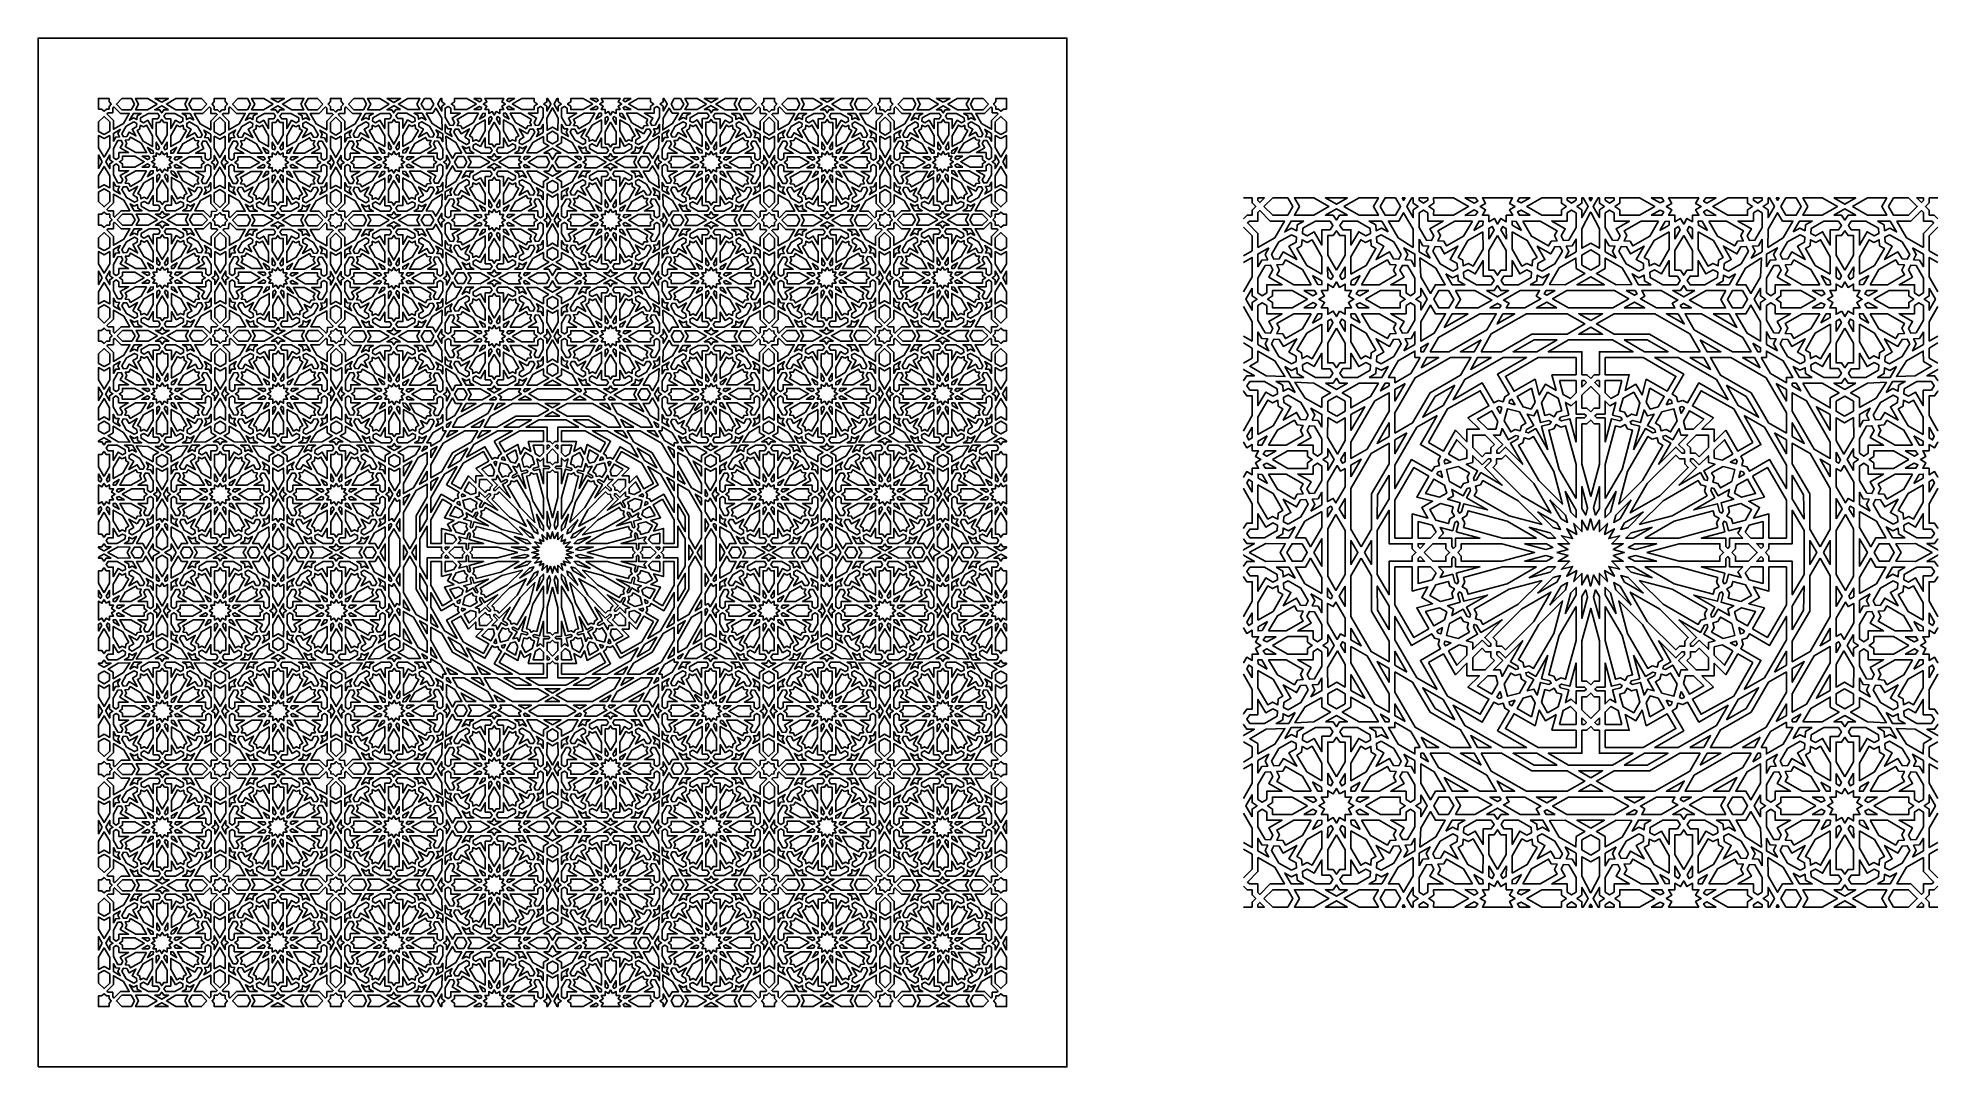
# Model space of a CAD drawing. Extents: x -1022 to 2754, y -1022 to 1022.
import ezdxf

# ---------------------------------------------------------------- set-up
doc = ezdxf.new("R2010")
doc.units = 0
doc.layers.add('LAYER_1', color=18, linetype='CONTINUOUS')

msp = doc.modelspace()

# ---------------------------------------------------------------- linework, layer by layer
at = {"layer": 'LAYER_1'}
for points in [[(-1022.5, -1022.5), (1022.5, -1022.5), (1022.5, 1022.5), (-1022.5, 1022.5)], [(-881.2, 896.3), (-876.8, 891.2), (-881.2, 886.2), (-881.3, 881.3), (-886.2, 881.2), (-891.2, 876.8), (-896.3, 881.2), (-902.5, 881.2), (-902.5, 902.5), (-881.2, 902.5)], [(-858.7, 872.6), (-841.2, 872.6), (-852.7, 852.7), (-872.6, 841.2), (-872.6, 858.7), (-885.6, 871.7), (-883.2, 874), (-874, 874), (-874, 883.2), (-871.7, 885.6)], [(-830.8, 891.2), (-837.1, 879.8), (-855.7, 879.8), (-866.6, 891.2), (-855.8, 902.5), (-837, 902.5)], [(-825.5, 867.9), (-825.9, 860.5), (-832.4, 863.8), (-840.7, 859), (-832.9, 872.6), (-817.2, 872.6)], [(-785.9, 891.2), (-804.7, 879.8), (-828.7, 879.8), (-822.5, 891.2), (-828.7, 902.5), (-804.5, 902.5)], [(-781, 867.2), (-784.6, 861.8), (-794.7, 861.8), (-794.7, 842.6), (-804.3, 859.2), (-813.1, 854.1), (-818.9, 857.1), (-818.5, 863.6), (-802.8, 872.6), (-784.6, 872.6)], [(-763, 879.8), (-772.6, 879.8), (-776.6, 873.7), (-776.7, 873.7), (-776.7, 873.7), (-780.7, 879.8), (-790.3, 879.8), (-776.7, 887.7)], [(-776.7, 894.8), (-790.1, 902.5), (-763.2, 902.5)], [(-750.5, 872.6), (-734.8, 863.6), (-734.4, 857.1), (-740.3, 854.1), (-749, 859.2), (-758.6, 842.6), (-758.6, 861.8), (-768.7, 861.8), (-772.3, 867.2), (-768.7, 872.6)], [(-730.9, 891.2), (-724.6, 879.8), (-748.6, 879.8), (-767.4, 891.2), (-748.8, 902.5), (-724.6, 902.5)], [(-712.6, 859), (-720.9, 863.8), (-727.4, 860.5), (-727.9, 867.9), (-736.2, 872.6), (-720.4, 872.6)], [(-686.8, 891.2), (-697.6, 879.8), (-716.3, 879.8), (-722.5, 891.2), (-716.3, 902.5), (-697.5, 902.5)], [(-679.3, 883.2), (-679.3, 872.6), (-668.7, 872.6), (-666.3, 870.3), (-679.3, 857.3), (-679.3, 839.8), (-700.1, 851.8), (-712.1, 872.6), (-694.6, 872.6), (-681.7, 885.6)], [(-650.6, 896.3), (-646.1, 891.2), (-650.6, 886.2), (-650.6, 879.8), (-657, 879.8), (-661.3, 875.3), (-665.7, 879.8), (-672.1, 879.8), (-672.1, 886.2), (-676.6, 891.2), (-672.1, 896.3), (-672.1, 902.5), (-650.6, 902.5)], [(-628.1, 872.6), (-610.6, 872.6), (-622.6, 851.8), (-643.4, 839.8), (-643.4, 857.3), (-656.4, 870.3), (-654, 872.6), (-643.4, 872.6), (-643.4, 883.2), (-641, 885.6)], [(-600.2, 891.2), (-606.4, 879.8), (-625.1, 879.8), (-635.9, 891.2), (-625.2, 902.5), (-606.4, 902.5)], [(-594.8, 867.9), (-595.3, 860.5), (-601.8, 863.8), (-610.1, 859), (-602.2, 872.6), (-586.5, 872.6)], [(-555.3, 891.2), (-574, 879.8), (-598.1, 879.8), (-591.8, 891.2), (-598, 902.5), (-573.9, 902.5)], [(-550.4, 867.2), (-553.9, 861.8), (-564.1, 861.8), (-564.1, 842.6), (-573.7, 859.2), (-582.4, 854.1), (-588.3, 857.1), (-587.9, 863.6), (-572.1, 872.6), (-554, 872.6)], [(-532.4, 879.8), (-542, 879.8), (-546, 873.7), (-546, 873.7), (-546, 873.7), (-550, 879.8), (-559.6, 879.8), (-546, 887.7)], [(-546, 894.8), (-559.4, 902.5), (-532.6, 902.5)], [(-519.9, 872.6), (-504.2, 863.6), (-503.8, 857.1), (-509.6, 854.1), (-518.4, 859.2), (-528, 842.6), (-528, 861.8), (-538.1, 861.8), (-541.7, 867.2), (-538.1, 872.6)], [(-500.2, 891.2), (-494, 879.8), (-518, 879.8), (-536.8, 891.2), (-518.1, 902.5), (-494, 902.5)], [(-482, 859), (-490.3, 863.8), (-496.8, 860.5), (-497.2, 867.9), (-505.5, 872.6), (-489.8, 872.6)], [(-456.1, 891.2), (-467, 879.8), (-485.6, 879.8), (-491.9, 891.2), (-485.7, 902.5), (-466.9, 902.5)], [(-448.7, 883.2), (-448.7, 872.6), (-438.1, 872.6), (-435.7, 870.3), (-448.7, 857.3), (-448.7, 839.8), (-469.5, 851.8), (-481.5, 872.6), (-464, 872.6), (-451, 885.6)], [(-420, 896.3), (-415.5, 891.2), (-420, 886.2), (-420, 879.8), (-426.3, 879.8), (-430.7, 875.3), (-435.1, 879.8), (-441.4, 879.8), (-441.4, 886.2), (-445.9, 891.2), (-441.4, 896.3), (-441.4, 902.5), (-420, 902.5)], [(-397.4, 872.6), (-379.9, 872.6), (-391.9, 851.8), (-412.8, 839.8), (-412.8, 857.3), (-425.8, 870.3), (-423.3, 872.6), (-412.8, 872.6), (-412.8, 883.2), (-410.4, 885.6)], [(-369.5, 891.2), (-375.8, 879.8), (-394.5, 879.8), (-405.3, 891.2), (-394.5, 902.5), (-375.7, 902.5)], [(-364.2, 867.9), (-364.6, 860.5), (-371.2, 863.8), (-379.5, 859), (-371.6, 872.6), (-355.9, 872.6)], [(-324.6, 891.2), (-343.4, 879.8), (-367.5, 879.8), (-361.2, 891.2), (-367.4, 902.5), (-343.3, 902.5)], [(-319.7, 867.2), (-323.3, 861.8), (-333.4, 861.8), (-333.4, 842.6), (-343, 859.2), (-351.8, 854.1), (-357.6, 857.1), (-357.2, 863.6), (-341.5, 872.6), (-323.3, 872.6)], [(-301.8, 880.3), (-311.4, 880.3), (-315.4, 874.2), (-315.4, 874), (-315.4, 873.7), (-319.4, 879.8), (-329, 879.8), (-315.4, 887.9), (-315.4, 888.1)], [(-311.4, 902.1), (-301.8, 902.2), (-315.4, 894.3), (-315.4, 894.5), (-328.8, 902.5), (-311.6, 902.5)], [(-289.3, 873.1), (-273.6, 864), (-273.2, 857.5), (-279, 854.6), (-287.8, 859.7), (-297.4, 843.1), (-297.4, 862.2), (-307.5, 862.2), (-311.1, 867.7), (-307.5, 873.1)], [(-269.5, 891.2), (-263.3, 880.3), (-287.4, 880.3), (-306.2, 891.2), (-287.4, 902.1), (-263.3, 902.1)], [(-251.3, 859.5), (-259.6, 864.3), (-266.2, 861), (-266.6, 868.3), (-274.9, 873.1), (-259.2, 873.1)], [(-235.8, 891.2), (-242.1, 880.3), (-254.3, 880.4), (-261, 891.2), (-254.3, 902.1), (-242.1, 902.1)], [(-220.2, 863), (-219.1, 839.7), (-238.8, 852.3), (-250.8, 873), (-238.1, 873.1), (-231.9, 883.3)], [(-220.2, 895.4), (-214.1, 891.4), (-214.1, 891.2), (-214.1, 891), (-220.2, 887), (-220.2, 877.4), (-228, 891), (-228, 891.2), (-228, 891.4), (-221.6, 902.5), (-220.2, 902.5)], [(-202.1, 883.1), (-202.1, 873), (-182.9, 873), (-199.5, 863.4), (-194.4, 854.7), (-197.4, 848.8), (-203.9, 849.2), (-213, 864.9), (-213, 883.1), (-207.5, 886.7)], [(-151.7, 891.4), (-151.8, 891.3), (-151.7, 891.2), (-151.8, 891.1), (-151.7, 891), (-170.4, 880.2), (-194.9, 880.2), (-194.9, 887), (-201, 891), (-201, 891.2), (-201, 891.4), (-194.9, 895.5), (-194.9, 902.2), (-170.4, 902.3)], [(-146.8, 873), (-157.7, 854.2), (-178.8, 842.1), (-182.2, 847.9), (-189.6, 848.4), (-186.3, 854.9), (-189.7, 860.8), (-168.5, 873)], [(-140.3, 898), (-144.8, 895.8), (-156.1, 902.2), (-142.7, 902.2)], [(-140.3, 884.4), (-142.7, 880.2), (-156.1, 880.3), (-144.8, 886.6)], [(-133.7, 868.1), (-145.3, 861.5), (-138.7, 872.6), (-133.7, 873)], [(-104.8, 902.3), (-96.9, 902.3), (-100.8, 895.4), (-93.9, 891.4), (-94, 891.2), (-93.9, 891), (-100.8, 887), (-96.9, 880.2), (-104.8, 880.2), (-104.8, 872.3), (-111.6, 876.2), (-115.6, 869.4), (-119.6, 876.2), (-126.4, 872.3), (-126.4, 880.2), (-134.4, 880.2), (-130.4, 887), (-137.3, 891), (-137.2, 891.2), (-137.3, 891.4), (-130.4, 895.4), (-134.4, 902.3), (-126.4, 902.3), (-126.4, 902.5), (-104.8, 902.5)], [(-92.7, 872.9), (-86.1, 861.4), (-97.2, 867.9), (-97.6, 873)], [(-86.7, 895.6), (-91, 898), (-88.1, 902.2), (-75.2, 902.3)], [(-75.2, 880.1), (-88.1, 880.2), (-91, 884.4), (-86.7, 886.8)], [(-41.5, 860.8), (-44.9, 854.9), (-41.7, 848.4), (-49, 847.9), (-52.4, 842), (-73.5, 854.3), (-84.4, 873), (-62.7, 873)], [(-36.3, 895.5), (-30.2, 891.4), (-30.3, 891.2), (-30.2, 891), (-36.3, 887), (-36.3, 880.2), (-60.8, 880.2), (-79.5, 891), (-79.5, 891.1), (-79.5, 891.2), (-79.5, 891.3), (-79.5, 891.4), (-60.8, 902.2), (-36.3, 902.2)], [(-18.2, 883.1), (-18.2, 865), (-27.3, 849.3), (-33.8, 848.9), (-36.7, 854.7), (-31.7, 863.4), (-48.3, 873), (-29.1, 873), (-29.1, 883.1), (-23.7, 886.7)], [(-3.2, 891.4), (-3.2, 891.2), (-3.2, 891), (-11, 877.4), (-11, 887), (-17.1, 891), (-17.1, 891.2), (-17.1, 891.4), (-11, 895.4), (-11, 902.5), (-9.6, 902.5)], [(11, 863.4), (10.8, 839.1), (0, 845.4), (-10.8, 839.1), (-11, 863.4), (0, 884)], [(11, 895.4), (17.1, 891.4), (17.1, 891.2), (17.1, 891), (11, 887), (11, 877.4), (3.2, 891), (3.2, 891.2), (3.2, 891.4), (9.6, 902.5), (11, 902.5)], [(29.1, 883.1), (29.1, 873), (48.3, 873), (31.7, 863.4), (36.7, 854.7), (33.8, 848.9), (27.3, 849.3), (18.2, 865), (18.2, 883.1), (23.7, 886.7)], [(60.8, 902.2), (79.5, 891.4), (79.5, 891.3), (79.5, 891.2), (79.5, 891.1), (79.5, 891), (60.8, 880.2), (36.3, 880.2), (36.3, 887), (30.2, 891), (30.3, 891.2), (30.2, 891.4), (36.3, 895.5), (36.3, 902.2)], [(73.5, 854.3), (52.4, 842), (49, 847.9), (41.7, 848.4), (44.9, 854.9), (41.5, 860.8), (62.7, 873), (84.4, 873)], [(88.1, 902.2), (91, 898), (86.7, 895.6), (75.2, 902.3)], [(91, 884.4), (88.1, 880.2), (75.2, 880.1), (86.7, 886.8)], [(97.2, 867.9), (86.1, 861.4), (92.7, 872.9), (97.6, 873)], [(126.4, 902.3), (134.4, 902.3), (130.4, 895.4), (137.3, 891.4), (137.2, 891.2), (137.3, 891), (130.4, 887), (134.4, 880.2), (126.4, 880.2), (126.4, 872.3), (119.6, 876.2), (115.6, 869.4), (111.6, 876.2), (104.8, 872.3), (104.8, 880.2), (96.9, 880.2), (100.8, 887), (93.9, 891), (94, 891.2), (93.9, 891.4), (100.8, 895.4), (96.9, 902.3), (104.8, 902.3), (104.8, 902.5), (126.4, 902.5)], [(138.7, 872.6), (145.3, 861.5), (133.7, 868.1), (133.7, 873)], [(156.1, 902.2), (144.8, 895.8), (140.3, 898), (142.7, 902.2)], [(156.1, 880.3), (142.7, 880.2), (140.3, 884.4), (144.8, 886.6)], [(189.7, 860.8), (186.3, 854.9), (189.6, 848.4), (182.2, 847.9), (178.8, 842.1), (157.7, 854.2), (146.8, 873), (168.5, 873)], [(194.9, 902.2), (194.9, 895.5), (201, 891.4), (201, 891.2), (201, 891), (194.9, 887), (194.9, 880.2), (170.4, 880.2), (151.7, 891), (151.8, 891.1), (151.7, 891.2), (151.8, 891.3), (151.7, 891.4), (170.4, 902.3)], [(213, 883.1), (213, 864.9), (203.9, 849.2), (197.4, 848.8), (194.4, 854.7), (199.5, 863.4), (182.9, 873), (202.1, 873), (202.1, 883.1), (207.5, 886.7)], [(228, 891.4), (228, 891.2), (228, 891), (220.2, 877.4), (220.2, 887), (214.1, 891), (214.1, 891.2), (214.1, 891.4), (220.2, 895.4), (220.2, 902.5), (221.6, 902.5)], [(238.1, 873.1), (250.8, 873), (238.8, 852.3), (219.1, 839.7), (220.2, 863), (231.9, 883.3)], [(254.3, 902.1), (261, 891.2), (254.3, 880.4), (242.1, 880.3), (235.8, 891.2), (242.1, 902.1)], [(274.9, 873.1), (266.6, 868.3), (266.2, 861), (259.6, 864.3), (251.3, 859.5), (259.2, 873.1)], [(306.2, 891.2), (287.4, 880.3), (263.3, 880.3), (269.5, 891.2), (263.3, 902.1), (287.4, 902.1)], [(311.1, 867.7), (307.5, 862.2), (297.4, 862.2), (297.4, 843.1), (287.8, 859.7), (279, 854.6), (273.2, 857.5), (273.6, 864), (289.3, 873.1), (307.5, 873.1)], [(315.4, 894.5), (315.4, 894.3), (301.8, 902.2), (311.4, 902.1), (311.6, 902.5), (328.8, 902.5)], [(315.4, 887.9), (329, 879.8), (319.4, 879.8), (315.4, 873.7), (315.4, 874), (315.4, 874.2), (311.4, 880.3), (301.8, 880.3), (315.4, 888.1)], [(341.5, 872.6), (357.2, 863.6), (357.6, 857.1), (351.8, 854.1), (343, 859.2), (333.4, 842.6), (333.4, 861.8), (323.3, 861.8), (319.7, 867.2), (323.3, 872.6)], [(361.2, 891.2), (367.5, 879.8), (343.4, 879.8), (324.6, 891.2), (343.3, 902.5), (367.4, 902.5)], [(379.5, 859), (371.2, 863.8), (364.6, 860.5), (364.2, 867.9), (355.9, 872.6), (371.6, 872.6)], [(405.3, 891.2), (394.5, 879.8), (375.8, 879.8), (369.5, 891.2), (375.7, 902.5), (394.5, 902.5)], [(412.8, 883.2), (412.8, 872.6), (423.3, 872.6), (425.8, 870.3), (412.8, 857.3), (412.8, 839.8), (391.9, 851.8), (379.9, 872.6), (397.4, 872.6), (410.4, 885.6)], [(441.4, 896.3), (445.9, 891.2), (441.4, 886.2), (441.4, 879.8), (435.1, 879.8), (430.7, 875.3), (426.3, 879.8), (420, 879.8), (420, 886.2), (415.5, 891.2), (420, 896.3), (420, 902.5), (441.4, 902.5)], [(464, 872.6), (481.5, 872.6), (469.5, 851.8), (448.7, 839.8), (448.7, 857.3), (435.7, 870.3), (438.1, 872.6), (448.7, 872.6), (448.7, 883.2), (451, 885.6)], [(491.9, 891.2), (485.6, 879.8), (467, 879.8), (456.1, 891.2), (466.9, 902.5), (485.7, 902.5)], [(497.2, 867.9), (496.8, 860.5), (490.3, 863.8), (482, 859), (489.8, 872.6), (505.5, 872.6)], [(536.8, 891.2), (518, 879.8), (494, 879.8), (500.2, 891.2), (494, 902.5), (518.1, 902.5)], [(541.7, 867.2), (538.1, 861.8), (528, 861.8), (528, 842.6), (518.4, 859.2), (509.6, 854.1), (503.8, 857.1), (504.2, 863.6), (519.9, 872.6), (538.1, 872.6)], [(559.6, 879.8), (550, 879.8), (546, 873.7), (546, 873.7), (546, 873.7), (542, 879.8), (532.4, 879.8), (546, 887.7)], [(546, 894.8), (532.6, 902.5), (559.4, 902.5)], [(572.1, 872.6), (587.9, 863.6), (588.3, 857.1), (582.4, 854.1), (573.7, 859.2), (564.1, 842.6), (564.1, 861.8), (553.9, 861.8), (550.4, 867.2), (554, 872.6)], [(591.8, 891.2), (598.1, 879.8), (574, 879.8), (555.3, 891.2), (573.9, 902.5), (598, 902.5)], [(610.1, 859), (601.8, 863.8), (595.3, 860.5), (594.8, 867.9), (586.5, 872.6), (602.2, 872.6)], [(635.9, 891.2), (625.1, 879.8), (606.4, 879.8), (600.2, 891.2), (606.4, 902.5), (625.2, 902.5)], [(643.4, 883.2), (643.4, 872.6), (654, 872.6), (656.4, 870.3), (643.4, 857.3), (643.4, 839.8), (622.6, 851.8), (610.6, 872.6), (628.1, 872.6), (641, 885.6)], [(672.1, 896.3), (676.6, 891.2), (672.1, 886.2), (672.1, 879.8), (665.7, 879.8), (661.3, 875.3), (657, 879.8), (650.6, 879.8), (650.6, 886.2), (646.1, 891.2), (650.6, 896.3), (650.6, 902.5), (672.1, 902.5)], [(694.6, 872.6), (712.1, 872.6), (700.1, 851.8), (679.3, 839.8), (679.3, 857.3), (666.3, 870.3), (668.7, 872.6), (679.3, 872.6), (679.3, 883.2), (681.7, 885.6)], [(722.5, 891.2), (716.3, 879.8), (697.6, 879.8), (686.8, 891.2), (697.5, 902.5), (716.3, 902.5)], [(727.9, 867.9), (727.4, 860.5), (720.9, 863.8), (712.6, 859), (720.4, 872.6), (736.2, 872.6)], [(767.4, 891.2), (748.6, 879.8), (724.6, 879.8), (730.9, 891.2), (724.6, 902.5), (748.8, 902.5)], [(772.3, 867.2), (768.7, 861.8), (758.6, 861.8), (758.6, 842.6), (749, 859.2), (740.3, 854.1), (734.4, 857.1), (734.8, 863.6), (750.5, 872.6), (768.7, 872.6)], [(790.3, 879.8), (780.7, 879.8), (776.7, 873.7), (776.7, 873.7), (776.6, 873.7), (772.6, 879.8), (763, 879.8), (776.7, 887.7)], [(776.7, 894.8), (763.2, 902.5), (790.1, 902.5)], [(802.8, 872.6), (818.5, 863.6), (818.9, 857.1), (813.1, 854.1), (804.3, 859.2), (794.7, 842.6), (794.7, 861.8), (784.6, 861.8), (781, 867.2), (784.6, 872.6)], [(822.5, 891.2), (828.7, 879.8), (804.7, 879.8), (785.9, 891.2), (804.5, 902.5), (828.7, 902.5)], [(840.7, 859), (832.4, 863.8), (825.9, 860.5), (825.5, 867.9), (817.2, 872.6), (832.9, 872.6)], [(866.6, 891.2), (855.7, 879.8), (837.1, 879.8), (830.8, 891.2), (837, 902.5), (855.8, 902.5)], [(874, 883.2), (874, 874), (883.2, 874), (885.6, 871.7), (872.6, 858.7), (872.6, 841.2), (852.7, 852.7), (841.2, 872.6), (858.7, 872.6), (871.7, 885.6)], [(902.5, 881.2), (896.3, 881.2), (891.2, 876.8), (886.2, 881.2), (881.3, 881.3), (881.2, 886.2), (876.8, 891.2), (881.2, 896.3), (881.2, 902.5), (902.5, 902.5)], [(-879.8, 855.7), (-879.8, 837.1), (-891.2, 830.8), (-902.5, 837), (-902.5, 855.8), (-891.2, 866.6)], [(-863.8, 832.4), (-860.5, 825.9), (-867.9, 825.5), (-872.6, 817.2), (-872.6, 832.9), (-859, 840.7)], [(-826.4, 852.7), (-826.8, 846.2), (-835.5, 841.2), (-828, 828), (-841.2, 835.5), (-846.2, 826.8), (-852.7, 826.4), (-855.6, 832.2), (-847.1, 847.1), (-832.2, 855.6)], [(-794.7, 828.2), (-794.7, 806.6), (-813.5, 817.4), (-825.7, 838.5), (-819.8, 841.9), (-819.4, 849.2), (-812.8, 846), (-806.9, 849.4)], [(-772.6, 854.6), (-765.8, 854.6), (-765.8, 830.2), (-776.6, 811.4), (-776.7, 811.4), (-776.7, 811.4), (-787.5, 830.2), (-787.5, 854.6), (-780.7, 854.6), (-776.7, 860.7), (-776.7, 860.7), (-776.7, 860.7)], [(-740.5, 846), (-734, 849.2), (-733.5, 841.9), (-727.6, 838.5), (-739.8, 817.4), (-758.6, 806.6), (-758.6, 828.2), (-746.4, 849.4)], [(-705.4, 846.6), (-696.3, 830.8), (-699.2, 825), (-705.7, 825.4), (-710.8, 834.2), (-727.4, 824.6), (-717.8, 841.2), (-726.6, 846.2), (-726.9, 852.7), (-721.1, 855.6)], [(-679.3, 831.5), (-679.3, 815.8), (-684.1, 824.1), (-691.4, 824.6), (-688.1, 831.1), (-692.9, 839.4)], [(-650.6, 854.3), (-650.6, 835.7), (-661.3, 829.5), (-672.1, 835.7), (-672.1, 854.3), (-661.3, 865.1)], [(-634.6, 831.1), (-631.3, 824.6), (-638.6, 824.1), (-643.4, 815.8), (-643.4, 831.5), (-629.8, 839.4)], [(-595.7, 852.7), (-596.1, 846.2), (-604.9, 841.2), (-595.3, 824.6), (-611.9, 834.2), (-617, 825.4), (-623.5, 825), (-626.4, 830.8), (-617.3, 846.6), (-601.6, 855.6)], [(-564.1, 828.2), (-564.1, 806.6), (-582.8, 817.4), (-595.1, 838.5), (-589.2, 841.9), (-588.7, 849.2), (-582.2, 846), (-576.3, 849.4)], [(-542, 854.6), (-535.2, 854.6), (-535.2, 830.2), (-546, 811.4), (-546, 811.4), (-546, 811.4), (-556.9, 830.2), (-556.9, 854.6), (-550.1, 854.6), (-546, 860.7), (-546, 860.7), (-546, 860.7)], [(-509.9, 846), (-503.3, 849.2), (-502.9, 841.9), (-497, 838.5), (-509.2, 817.4), (-528, 806.6), (-528, 828.2), (-515.8, 849.4)], [(-474.7, 846.6), (-465.6, 830.8), (-468.6, 825), (-475.1, 825.4), (-480.1, 834.2), (-496.7, 824.6), (-487.1, 841.2), (-495.9, 846.2), (-496.3, 852.7), (-490.5, 855.6)], [(-448.7, 831.5), (-448.7, 815.8), (-453.4, 824.1), (-460.7, 824.6), (-457.5, 831.1), (-462.3, 839.4)], [(-420, 854.3), (-420, 835.7), (-430.7, 829.5), (-441.4, 835.7), (-441.4, 854.3), (-430.7, 865.1)], [(-404, 831.1), (-400.7, 824.6), (-408, 824.1), (-412.8, 815.8), (-412.8, 831.5), (-399.2, 839.4)], [(-365.1, 852.7), (-365.5, 846.2), (-374.3, 841.2), (-364.7, 824.6), (-381.3, 834.2), (-386.3, 825.4), (-392.9, 825), (-395.8, 830.8), (-386.7, 846.6), (-370.9, 855.6)], [(-333.4, 828.2), (-333.5, 806.6), (-352.2, 817.4), (-364.4, 838.5), (-358.5, 841.9), (-358.1, 849.2), (-351.5, 846), (-345.7, 849.4)], [(-311.4, 855), (-304.6, 855), (-304.6, 830.6), (-315.4, 811.7), (-315.4, 811.4), (-326.2, 830.2), (-326.2, 854.6), (-319.4, 854.6), (-315.4, 860.7), (-315.4, 860.9), (-315.4, 861.1)], [(-279.3, 846.4), (-272.7, 849.7), (-272.3, 842.4), (-266.4, 839), (-278.6, 817.9), (-297.4, 807.1), (-297.4, 828.7), (-285.1, 849.8)], [(-244.1, 847), (-235, 831.3), (-238, 825.5), (-244.4, 825.9), (-249.5, 834.6), (-266.1, 825.1), (-256.5, 841.6), (-265.3, 846.7), (-265.7, 853.2), (-259.9, 856.1)], [(-218, 832), (-218, 816.3), (-222.8, 824.6), (-230.1, 825), (-226.8, 831.5), (-231.6, 839.8)], [(-208.2, 842.3), (-200.9, 841.8), (-204.2, 835.3), (-199.4, 827), (-213, 834.9), (-213, 850.6)], [(-174.5, 825.2), (-165.7, 820.2), (-165.3, 813.7), (-171.1, 810.7), (-186.9, 819.8), (-196, 835.5), (-193.1, 841.4), (-186.6, 841), (-181.5, 832.2), (-164.9, 841.8)], [(-133.6, 838.2), (-145.9, 817), (-151.7, 820.4), (-158.3, 817.2), (-158.7, 824.5), (-164.6, 827.9), (-152.4, 849), (-133.6, 859.8)], [(-119.8, 862.2), (-126.5, 850.6), (-126.4, 863.6), (-122.2, 866.4)], [(-104.8, 836.3), (-104.8, 811.8), (-111.6, 811.8), (-115.6, 805.7), (-119.6, 811.8), (-126.4, 811.8), (-126.4, 836.2), (-115.6, 855)], [(-104.8, 863.9), (-104.8, 850.6), (-111.2, 861.8), (-109, 866.4)], [(-78.8, 849), (-66.6, 827.9), (-72.5, 824.5), (-72.9, 817.2), (-79.5, 820.4), (-85.3, 817), (-97.6, 838.2), (-97.6, 859.8)], [(-49.7, 832.2), (-44.7, 841), (-38.1, 841.4), (-35.2, 835.6), (-44.3, 819.8), (-60.1, 810.8), (-65.9, 813.7), (-65.5, 820.2), (-56.7, 825.2), (-66.3, 841.8)], [(-18.2, 834.9), (-31.8, 827), (-27, 835.3), (-30.3, 841.9), (-23, 842.3), (-18.2, 850.6)], [(10.8, 830.8), (10.8, 818.3), (0, 812.1), (-10.8, 818.3), (-10.8, 830.8), (0, 837.1)], [(23, 842.3), (30.3, 841.9), (27, 835.3), (31.8, 827), (18.2, 834.9), (18.2, 850.6)], [(56.7, 825.2), (65.5, 820.2), (65.9, 813.7), (60.1, 810.8), (44.3, 819.8), (35.2, 835.6), (38.1, 841.4), (44.7, 841), (49.7, 832.2), (66.3, 841.8)], [(97.6, 838.2), (85.3, 817), (79.5, 820.4), (72.9, 817.2), (72.5, 824.5), (66.6, 827.9), (78.8, 849), (97.6, 859.8)], [(111.2, 861.8), (104.8, 850.6), (104.8, 863.9), (109, 866.4)], [(126.4, 836.2), (126.4, 811.8), (119.6, 811.8), (115.6, 805.7), (111.6, 811.8), (104.8, 811.8), (104.8, 836.3), (115.6, 855)], [(126.4, 863.6), (126.5, 850.6), (119.8, 862.2), (122.2, 866.4)], [(152.4, 849), (164.6, 827.9), (158.7, 824.5), (158.3, 817.2), (151.7, 820.4), (145.9, 817), (133.6, 838.2), (133.6, 859.8)], [(181.5, 832.2), (186.6, 841), (193.1, 841.4), (196, 835.5), (186.9, 819.8), (171.1, 810.7), (165.3, 813.7), (165.7, 820.2), (174.5, 825.2), (164.9, 841.8)], [(213, 834.9), (199.4, 827), (204.2, 835.3), (200.9, 841.8), (208.2, 842.3), (213, 850.6)], [(226.8, 831.5), (230.1, 825), (222.8, 824.6), (218, 816.3), (218, 832), (231.6, 839.8)], [(265.7, 853.2), (265.3, 846.7), (256.5, 841.6), (266.1, 825.1), (249.5, 834.6), (244.4, 825.9), (238, 825.5), (235, 831.3), (244.1, 847), (259.9, 856.1)], [(297.4, 828.7), (297.4, 807.1), (278.6, 817.9), (266.4, 839), (272.3, 842.4), (272.7, 849.7), (279.3, 846.4), (285.1, 849.8)], [(315.4, 860.9), (315.4, 860.7), (319.4, 854.6), (326.2, 854.6), (326.2, 830.2), (315.4, 811.4), (315.4, 811.7), (304.6, 830.6), (304.6, 855), (311.4, 855), (315.4, 861.1)], [(351.5, 846), (358.1, 849.2), (358.5, 841.9), (364.4, 838.5), (352.2, 817.4), (333.5, 806.6), (333.4, 828.2), (345.7, 849.4)], [(386.7, 846.6), (395.8, 830.8), (392.9, 825), (386.3, 825.4), (381.3, 834.2), (364.7, 824.6), (374.3, 841.2), (365.5, 846.2), (365.1, 852.7), (370.9, 855.6)], [(412.8, 831.5), (412.8, 815.8), (408, 824.1), (400.7, 824.6), (404, 831.1), (399.2, 839.4)], [(441.4, 854.3), (441.4, 835.7), (430.7, 829.5), (420, 835.7), (420, 854.3), (430.7, 865.1)], [(457.5, 831.1), (460.7, 824.6), (453.4, 824.1), (448.7, 815.8), (448.7, 831.5), (462.3, 839.4)], [(496.3, 852.7), (495.9, 846.2), (487.1, 841.2), (496.7, 824.6), (480.1, 834.2), (475.1, 825.4), (468.6, 825), (465.6, 830.8), (474.7, 846.6), (490.5, 855.6)], [(528, 828.2), (528, 806.6), (509.2, 817.4), (497, 838.5), (502.9, 841.9), (503.3, 849.2), (509.9, 846), (515.8, 849.4)], [(550.1, 854.6), (556.9, 854.6), (556.9, 830.2), (546, 811.4), (546, 811.4), (546, 811.4), (535.2, 830.2), (535.2, 854.6), (542, 854.6), (546, 860.7), (546, 860.7), (546, 860.7)], [(582.2, 846), (588.7, 849.2), (589.2, 841.9), (595.1, 838.5), (582.8, 817.4), (564.1, 806.6), (564.1, 828.2), (576.3, 849.4)], [(617.3, 846.6), (626.4, 830.8), (623.5, 825), (617, 825.4), (611.9, 834.2), (595.3, 824.6), (604.9, 841.2), (596.1, 846.2), (595.7, 852.7), (601.6, 855.6)], [(643.4, 831.5), (643.4, 815.8), (638.6, 824.1), (631.3, 824.6), (634.6, 831.1), (629.8, 839.4)], [(672.1, 854.3), (672.1, 835.7), (661.3, 829.5), (650.6, 835.7), (650.6, 854.3), (661.3, 865.1)], [(688.1, 831.1), (691.4, 824.6), (684.1, 824.1), (679.3, 815.8), (679.3, 831.5), (692.9, 839.4)], [(726.9, 852.7), (726.6, 846.2), (717.8, 841.2), (727.4, 824.6), (710.8, 834.2), (705.7, 825.4), (699.2, 825), (696.3, 830.8), (705.4, 846.6), (721.1, 855.6)], [(758.6, 828.2), (758.6, 806.6), (739.8, 817.4), (727.6, 838.5), (733.5, 841.9), (734, 849.2), (740.5, 846), (746.4, 849.4)], [(780.7, 854.6), (787.5, 854.6), (787.5, 830.2), (776.7, 811.4), (776.7, 811.4), (776.6, 811.4), (765.8, 830.2), (765.8, 854.6), (772.6, 854.6), (776.7, 860.7), (776.7, 860.7), (776.7, 860.7)], [(812.8, 846), (819.4, 849.2), (819.8, 841.9), (825.7, 838.5), (813.5, 817.4), (794.7, 806.6), (794.7, 828.2), (806.9, 849.4)], [(847.1, 847.1), (855.6, 832.2), (852.7, 826.4), (846.2, 826.8), (841.2, 835.5), (828, 828), (835.5, 841.2), (826.8, 846.2), (826.4, 852.7), (832.2, 855.6)], [(872.6, 832.9), (872.6, 817.2), (867.9, 825.5), (860.5, 825.9), (863.8, 832.4), (859, 840.7)], [(902.5, 855.8), (902.5, 837), (891.2, 830.8), (879.8, 837.1), (879.8, 855.7), (891.2, 866.6)], [(-879.8, 804.7), (-891.2, 785.9), (-902.5, 804.5), (-902.5, 828.7), (-891.2, 822.5), (-879.8, 828.7)], [(-854.1, 813.1), (-859.2, 804.3), (-842.6, 794.7), (-861.8, 794.7), (-861.8, 784.6), (-867.2, 781), (-872.6, 784.6), (-872.6, 802.8), (-863.6, 818.5), (-857.1, 818.9)], [(-817.4, 813.5), (-806.6, 794.7), (-828.2, 794.7), (-849.4, 806.9), (-846, 812.8), (-849.2, 819.4), (-841.9, 819.8), (-838.5, 825.7)], [(-793.6, 798.5), (-793.2, 793.5), (-793.4, 793.4), (-793.5, 793.2), (-798.5, 793.6), (-805, 804.7), (-804.5, 804.5), (-804.7, 805)], [(-772.7, 790.2), (-765.8, 794.1), (-765.8, 786.2), (-757.9, 786.2), (-761.9, 779.4), (-755, 775.4), (-755, 775.4), (-755, 775.4), (-761.9, 771.4), (-757.9, 764.6), (-764.5, 764.5), (-764.6, 757.9), (-771.4, 761.9), (-775.4, 755), (-775.4, 755), (-775.4, 755), (-779.4, 761.9), (-786.2, 757.9), (-786.2, 765.8), (-794.1, 765.8), (-790.2, 772.7), (-797, 776.7), (-790.2, 780.6), (-794.1, 787.5), (-787.6, 787.6), (-787.5, 794.1), (-780.6, 790.2), (-776.7, 797)], [(-781, 804.6), (-783.2, 800), (-787.5, 802.5), (-787.4, 815.8)], [(-765.9, 802.5), (-770.1, 800), (-772.3, 804.6), (-765.9, 815.8)], [(-753.7, 793.5), (-758.6, 793.5), (-758.3, 798.5), (-747.1, 805)], [(-710, 818.5), (-702.7, 818), (-706, 811.5), (-702.6, 805.6), (-723.7, 793.4), (-745.4, 793.4), (-734.6, 812.2), (-713.4, 824.4)], [(-688.4, 817.2), (-679.3, 801.4), (-679.3, 783.3), (-684.7, 779.7), (-690.2, 783.3), (-690.2, 793.4), (-709.3, 793.4), (-692.7, 803), (-697.8, 811.7), (-694.9, 817.6)], [(-650.6, 803.4), (-661.3, 784.8), (-672.1, 803.4), (-672.1, 827.4), (-661.3, 821.2), (-650.6, 827.4)], [(-624.9, 811.7), (-630, 803), (-613.3, 793.4), (-632.5, 793.4), (-632.5, 783.3), (-638, 779.7), (-643.4, 783.3), (-643.4, 801.4), (-634.3, 817.2), (-627.8, 817.6)], [(-588.1, 812.2), (-577.3, 793.4), (-598.9, 793.4), (-620.1, 805.6), (-616.7, 811.5), (-620, 818), (-612.7, 818.5), (-609.3, 824.4)], [(-564.4, 798.5), (-564.1, 793.5), (-568.9, 793.5), (-575.6, 805)], [(-542, 790.2), (-535.2, 794.1), (-535.2, 786.2), (-527.3, 786.2), (-531.2, 779.4), (-524.4, 775.4), (-524.4, 775.4), (-524.4, 775.4), (-531.2, 771.4), (-527.3, 764.6), (-535.2, 764.6), (-535.2, 756.7), (-542, 760.6), (-546, 753.8), (-550, 760.6), (-556.8, 756.7), (-556.8, 764.6), (-564.8, 764.6), (-560.8, 771.4), (-567.7, 775.4), (-567.7, 775.4), (-567.7, 775.4), (-560.8, 779.4), (-564.8, 786.2), (-556.8, 786.2), (-556.8, 794.1), (-550, 790.2), (-546, 797)], [(-550.4, 804.6), (-552.6, 800), (-556.8, 802.5), (-556.8, 815.8)], [(-535.2, 802.5), (-539.4, 800), (-541.7, 804.6), (-535.3, 815.8)], [(-523.1, 793.5), (-528, 793.5), (-527.6, 798.5), (-516.5, 805)], [(-479.4, 818.5), (-472.1, 818), (-475.3, 811.5), (-471.9, 805.6), (-493.1, 793.4), (-514.8, 793.4), (-503.9, 812.2), (-482.8, 824.4)], [(-457.7, 817.2), (-448.6, 801.4), (-448.6, 783.3), (-454.1, 779.7), (-459.5, 783.3), (-459.5, 793.4), (-478.7, 793.4), (-462.1, 803), (-467.2, 811.7), (-464.2, 817.6)], [(-420, 803.4), (-430.7, 784.8), (-441.4, 803.4), (-441.4, 827.4), (-430.7, 821.2), (-420, 827.4)], [(-394.3, 811.7), (-399.3, 803), (-382.7, 793.4), (-401.9, 793.4), (-401.9, 783.3), (-407.3, 779.7), (-412.8, 783.3), (-412.8, 801.4), (-403.7, 817.2), (-397.2, 817.6)], [(-357.5, 812.2), (-346.6, 793.4), (-368.3, 793.4), (-389.5, 805.6), (-386.1, 811.5), (-389.4, 818), (-382, 818.5), (-378.6, 824.4)], [(-333.8, 798.5), (-333.4, 793.5), (-338.3, 793.5), (-345, 805)], [(-311.4, 790.6), (-304.5, 794.6), (-304.5, 786.7), (-296.6, 786.7), (-300.6, 779.8), (-293.7, 775.8), (-300.6, 771.9), (-296.6, 765), (-304.5, 765), (-304.5, 757.1), (-311.4, 761.1), (-315.4, 754.2), (-315.4, 754), (-319.4, 760.6), (-326.2, 756.7), (-326.2, 764.6), (-334.2, 764.6), (-330.2, 771.4), (-337.1, 775.4), (-337, 775.4), (-337.1, 775.4), (-330.2, 779.4), (-334.2, 786.2), (-326.2, 786.2), (-326.2, 794.1), (-319.4, 790.2), (-315.4, 797.2), (-315.4, 797.5)], [(-319.8, 804.6), (-322, 800), (-326.2, 802.5), (-326.2, 815.8)], [(-304.6, 803.3), (-308.8, 800.5), (-311.2, 804.7), (-304.5, 816.2)], [(-292.3, 794.2), (-297.3, 793.8), (-297.3, 798.7), (-285.7, 805.4)], [(-248.8, 818.9), (-241.4, 818.5), (-244.7, 811.9), (-241.3, 806.1), (-262.5, 793.9), (-284.2, 793.9), (-273.3, 812.6), (-252.2, 824.8)], [(-227.1, 817.6), (-218, 801.9), (-218, 783.8), (-223.5, 780.2), (-228.9, 783.8), (-228.9, 793.9), (-248.1, 793.9), (-231.5, 803.4), (-236.6, 812.2), (-233.6, 818)], [(-192.1, 814.6), (-180.4, 793.8), (-192.5, 793.8), (-198.8, 783), (-210.8, 803.8), (-211.9, 827.2)], [(-171.4, 802.6), (-164.8, 805.9), (-164.4, 798.6), (-156.1, 793.8), (-171.8, 793.8), (-179.7, 807.4)], [(-133.6, 804.7), (-123.5, 804.7), (-119.9, 799.2), (-123.5, 793.8), (-141.7, 793.8), (-157.4, 802.9), (-157.8, 809.4), (-152, 812.3), (-143.2, 807.2), (-133.7, 823.8)], [(-88, 807.2), (-79.2, 812.3), (-73.4, 809.4), (-73.8, 802.9), (-89.5, 793.8), (-107.7, 793.8), (-111.3, 799.2), (-107.7, 804.6), (-97.6, 804.6), (-97.6, 823.8)], [(-59.4, 793.8), (-75.1, 793.8), (-66.8, 798.6), (-66.4, 805.9), (-59.8, 802.6), (-51.5, 807.4)], [(-18, 814.2), (-7.2, 807.9), (-31.3, 794), (-50.9, 794.1), (-39, 814.9), (-18, 826.7)], [(17.1, 793.9), (7.4, 793.9), (0, 781), (-7.4, 793.9), (-17.1, 793.9), (0, 803.8)], [(39, 814.9), (50.9, 794.1), (31.3, 794), (7.2, 807.9), (18, 814.2), (18, 826.7)], [(59.8, 802.6), (66.4, 805.9), (66.8, 798.6), (75.1, 793.8), (59.4, 793.8), (51.5, 807.4)], [(97.6, 804.6), (107.7, 804.6), (111.3, 799.2), (107.7, 793.8), (89.5, 793.8), (73.8, 802.9), (73.4, 809.4), (79.2, 812.3), (88, 807.2), (97.6, 823.8)], [(143.2, 807.2), (152, 812.3), (157.8, 809.4), (157.4, 802.9), (141.7, 793.8), (123.5, 793.8), (119.9, 799.2), (123.5, 804.7), (133.6, 804.7), (133.7, 823.8)], [(171.8, 793.8), (156.1, 793.8), (164.4, 798.6), (164.8, 805.9), (171.4, 802.6), (179.7, 807.4)], [(210.8, 803.8), (198.8, 783), (192.5, 793.8), (180.4, 793.8), (192.1, 814.6), (211.9, 827.2)], [(236.6, 812.2), (231.5, 803.4), (248.1, 793.9), (228.9, 793.9), (228.9, 783.8), (223.5, 780.2), (218, 783.8), (218, 801.9), (227.1, 817.6), (233.6, 818)], [(273.3, 812.6), (284.2, 793.9), (262.5, 793.9), (241.3, 806.1), (244.7, 811.9), (241.4, 818.5), (248.8, 818.9), (252.2, 824.8)], [(297.3, 798.7), (297.3, 793.8), (292.3, 794.2), (285.7, 805.4)], [(315.4, 797.2), (319.4, 790.2), (326.2, 794.1), (326.2, 786.2), (334.2, 786.2), (330.2, 779.4), (337.1, 775.4), (337, 775.4), (337.1, 775.4), (330.2, 771.4), (334.2, 764.6), (326.2, 764.6), (326.2, 756.7), (319.4, 760.6), (315.4, 754), (315.4, 754.2), (311.4, 761.1), (304.5, 757.1), (304.5, 765), (296.6, 765), (300.6, 771.9), (293.7, 775.8), (300.6, 779.8), (296.6, 786.7), (304.5, 786.7), (304.5, 794.6), (311.4, 790.6), (315.4, 797.5)], [(311.2, 804.7), (308.8, 800.5), (304.6, 803.3), (304.5, 816.2)], [(326.2, 802.5), (322, 800), (319.8, 804.6), (326.2, 815.8)], [(338.3, 793.5), (333.4, 793.5), (333.8, 798.5), (345, 805)], [(382, 818.5), (389.4, 818), (386.1, 811.5), (389.5, 805.6), (368.3, 793.4), (346.6, 793.4), (357.5, 812.2), (378.6, 824.4)], [(403.7, 817.2), (412.8, 801.4), (412.8, 783.3), (407.3, 779.7), (401.9, 783.3), (401.9, 793.4), (382.7, 793.4), (399.3, 803), (394.3, 811.7), (397.2, 817.6)], [(441.4, 803.4), (430.7, 784.8), (420, 803.4), (420, 827.4), (430.7, 821.2), (441.4, 827.4)], [(467.2, 811.7), (462.1, 803), (478.7, 793.4), (459.5, 793.4), (459.5, 783.3), (454.1, 779.7), (448.6, 783.3), (448.6, 801.4), (457.7, 817.2), (464.2, 817.6)], [(503.9, 812.2), (514.8, 793.4), (493.1, 793.4), (471.9, 805.6), (475.3, 811.5), (472.1, 818), (479.4, 818.5), (482.8, 824.4)], [(527.6, 798.5), (528, 793.5), (523.1, 793.5), (516.5, 805)], [(550, 790.2), (556.8, 794.1), (556.8, 786.2), (564.8, 786.2), (560.8, 779.4), (567.7, 775.4), (567.7, 775.4), (567.7, 775.4), (560.8, 771.4), (564.8, 764.6), (556.8, 764.6), (556.8, 756.7), (550, 760.6), (546, 753.8), (542, 760.6), (535.2, 756.7), (535.2, 764.6), (527.3, 764.6), (531.2, 771.4), (524.4, 775.4), (524.4, 775.4), (524.4, 775.4), (531.2, 779.4), (527.3, 786.2), (535.2, 786.2), (535.2, 794.1), (542, 790.2), (546, 797)], [(541.7, 804.6), (539.4, 800), (535.2, 802.5), (535.3, 815.8)], [(556.8, 802.5), (552.6, 800), (550.4, 804.6), (556.8, 815.8)], [(568.9, 793.5), (564.1, 793.5), (564.4, 798.5), (575.6, 805)], [(612.7, 818.5), (620, 818), (616.7, 811.5), (620.1, 805.6), (598.9, 793.4), (577.3, 793.4), (588.1, 812.2), (609.3, 824.4)], [(634.3, 817.2), (643.4, 801.4), (643.4, 783.3), (638, 779.7), (632.5, 783.3), (632.5, 793.4), (613.3, 793.4), (630, 803), (624.9, 811.7), (627.8, 817.6)], [(672.1, 803.4), (661.3, 784.8), (650.6, 803.4), (650.6, 827.4), (661.3, 821.2), (672.1, 827.4)], [(697.8, 811.7), (692.7, 803), (709.3, 793.4), (690.2, 793.4), (690.2, 783.3), (684.7, 779.7), (679.3, 783.3), (679.3, 801.4), (688.4, 817.2), (694.9, 817.6)], [(734.6, 812.2), (745.4, 793.4), (723.7, 793.4), (702.6, 805.6), (706, 811.5), (702.7, 818), (710, 818.5), (713.4, 824.4)], [(758.3, 798.5), (758.6, 793.5), (753.7, 793.5), (747.1, 805)], [(780.6, 790.2), (787.5, 794.1), (787.6, 787.6), (794.1, 787.5), (790.2, 780.6), (797, 776.7), (790.2, 772.7), (794.1, 765.8), (786.2, 765.8), (786.2, 757.9), (779.4, 761.9), (775.4, 755), (775.4, 755), (775.4, 755), (771.4, 761.9), (764.6, 757.9), (764.5, 764.5), (757.9, 764.6), (761.9, 771.4), (755, 775.4), (755, 775.4), (755, 775.4), (761.9, 779.4), (757.9, 786.2), (765.8, 786.2), (765.8, 794.1), (772.7, 790.2), (776.7, 797)], [(772.3, 804.6), (770.1, 800), (765.9, 802.5), (765.9, 815.8)], [(787.5, 802.5), (783.2, 800), (781, 804.6), (787.4, 815.8)], [(804.5, 804.5), (805, 804.7), (798.5, 793.6), (793.5, 793.2), (793.4, 793.4), (793.2, 793.5), (793.6, 798.5), (804.7, 805)], [(841.9, 819.8), (849.2, 819.4), (846, 812.8), (849.4, 806.9), (828.2, 794.7), (806.6, 794.7), (817.4, 813.5), (838.5, 825.7)], [(863.6, 818.5), (872.6, 802.8), (872.6, 784.6), (867.2, 781), (861.8, 784.6), (861.8, 794.7), (842.6, 794.7), (859.2, 804.3), (854.1, 813.1), (857.1, 818.9)], [(891.2, 822.5), (902.5, 828.7), (902.5, 804.5), (891.2, 785.9), (879.8, 804.7), (879.8, 828.7)], [(-894.8, 776.7), (-902.5, 763.2), (-902.5, 790.1)], [(-879.8, 748.6), (-879.8, 724.6), (-891.2, 730.9), (-902.5, 724.6), (-902.5, 748.8), (-891.2, 767.4)], [(-879.8, 780.7), (-873.7, 776.7), (-873.7, 776.7), (-873.7, 776.6), (-879.8, 772.6), (-879.8, 763), (-887.7, 776.7), (-879.8, 790.3)], [(-861.8, 768.7), (-861.8, 758.6), (-842.6, 758.6), (-859.2, 749), (-854.1, 740.3), (-857.1, 734.4), (-863.6, 734.8), (-872.6, 750.5), (-872.6, 768.7), (-867.2, 772.3)], [(-811.4, 776.7), (-811.4, 776.7), (-811.4, 776.6), (-830.2, 765.8), (-854.6, 765.8), (-854.6, 772.6), (-860.7, 776.7), (-860.7, 776.7), (-860.7, 776.7), (-854.6, 780.7), (-854.6, 787.5), (-830.2, 787.5)], [(-806.6, 758.6), (-817.4, 739.8), (-838.5, 727.6), (-841.9, 733.5), (-849.2, 734), (-846, 740.5), (-849.4, 746.4), (-828.2, 758.6)], [(-800, 783.2), (-804.6, 781), (-815.8, 787.4), (-802.5, 787.5)], [(-800, 770.1), (-802.5, 765.9), (-815.8, 765.9), (-804.6, 772.3)], [(-793.5, 753.7), (-805, 747.1), (-798.5, 758.3), (-793.5, 758.6)], [(-752.8, 757.3), (-745.5, 745.8), (-745.8, 745.8), (-745.8, 745.5), (-757.3, 752.8), (-758.2, 757.9), (-758, 758), (-757.9, 758.2)], [(-747.8, 779.6), (-752, 782), (-749.2, 786.2), (-736.2, 786.3)], [(-736.2, 764.5), (-749.2, 764.6), (-752, 768.8), (-747.8, 771.2)], [(-702.6, 745.2), (-706, 739.3), (-702.7, 732.8), (-710, 732.3), (-713.4, 726.4), (-734.6, 738.7), (-745.4, 757.4), (-723.7, 757.4)], [(-697.4, 779.4), (-691.3, 775.4), (-697.4, 771.4), (-697.4, 764.6), (-721.8, 764.6), (-740.5, 775.4), (-721.8, 786.2), (-697.4, 786.2)], [(-679.3, 767.5), (-679.3, 749.4), (-688.4, 733.6), (-694.9, 733.3), (-697.8, 739.1), (-692.7, 747.8), (-709.3, 757.4), (-690.2, 757.4), (-690.2, 767.5), (-684.7, 771.1)], [(-664.2, 775.4), (-672.1, 761.8), (-672.1, 771.4), (-678.2, 775.4), (-672.1, 779.4), (-672.1, 789)], [(-650.6, 747.4), (-650.6, 723.4), (-661.3, 729.6), (-672.1, 723.4), (-672.1, 747.4), (-661.3, 766)], [(-650.6, 779.4), (-644.5, 775.4), (-650.6, 771.4), (-650.6, 761.8), (-658.5, 775.4), (-650.6, 789)], [(-632.5, 767.5), (-632.5, 757.4), (-613.3, 757.4), (-630, 747.8), (-624.9, 739.1), (-627.8, 733.3), (-634.3, 733.6), (-643.4, 749.4), (-643.4, 767.5), (-638, 771.1)], [(-600.9, 786.2), (-582.1, 775.4), (-600.9, 764.6), (-625.3, 764.6), (-625.3, 771.4), (-631.4, 775.4), (-625.3, 779.4), (-625.3, 786.2)], [(-588.1, 738.7), (-609.3, 726.4), (-612.7, 732.3), (-620, 732.8), (-616.7, 739.3), (-620.1, 745.2), (-598.9, 757.4), (-577.3, 757.4)], [(-573.5, 786.2), (-570.7, 782), (-574.9, 779.6), (-586.4, 786.3)], [(-570.7, 768.8), (-573.5, 764.6), (-586.4, 764.5), (-574.9, 771.2)], [(-564.4, 752.3), (-575.6, 745.8), (-568.9, 757.3), (-564.1, 757.4)], [(-523.1, 757.3), (-516.5, 745.8), (-527.6, 752.3), (-528, 757.4)], [(-517.1, 779.6), (-521.4, 782), (-518.5, 786.2), (-505.6, 786.3)], [(-505.6, 764.5), (-518.5, 764.6), (-521.4, 768.8), (-517.1, 771.2)], [(-471.9, 745.2), (-475.3, 739.3), (-472.1, 732.8), (-479.4, 732.3), (-482.8, 726.4), (-503.9, 738.7), (-514.8, 757.4), (-493.1, 757.4)], [(-466.7, 779.4), (-460.6, 775.4), (-466.7, 771.4), (-466.7, 764.6), (-491.2, 764.6), (-509.9, 775.4), (-491.2, 786.2), (-466.7, 786.2)], [(-448.6, 767.5), (-448.6, 749.4), (-457.7, 733.6), (-464.2, 733.3), (-467.2, 739.1), (-462.1, 747.8), (-478.7, 757.4), (-459.5, 757.4), (-459.5, 767.5), (-454.1, 771.1)], [(-433.6, 775.4), (-441.4, 761.8), (-441.4, 771.4), (-447.5, 775.4), (-441.4, 779.4), (-441.4, 789)], [(-420, 747.4), (-420, 723.4), (-430.7, 729.6), (-441.4, 723.4), (-441.4, 747.4), (-430.7, 766)], [(-420, 779.4), (-413.9, 775.4), (-420, 771.4), (-420, 761.8), (-427.8, 775.4), (-420, 789)], [(-401.9, 767.5), (-401.9, 757.4), (-382.7, 757.4), (-399.3, 747.8), (-394.3, 739.1), (-397.2, 733.3), (-403.7, 733.6), (-412.8, 749.4), (-412.8, 767.5), (-407.3, 771.1)], [(-370.2, 786.2), (-351.5, 775.4), (-370.2, 764.6), (-394.7, 764.6), (-394.7, 771.4), (-400.8, 775.4), (-394.7, 779.4), (-394.7, 786.2)], [(-357.5, 738.7), (-378.6, 726.4), (-382, 732.3), (-389.4, 732.8), (-386.1, 739.3), (-389.5, 745.2), (-368.3, 757.4), (-346.6, 757.4)], [(-342.9, 786.2), (-340, 782), (-344.3, 779.6), (-355.8, 786.3)], [(-340, 768.8), (-342.9, 764.6), (-355.8, 764.5), (-344.3, 771.2)], [(-333.8, 752.3), (-345, 745.8), (-338.3, 757.3), (-333.4, 757.4)], [(-292.3, 757.5), (-285.7, 746.3), (-297.3, 753), (-297.3, 757.9)], [(-274.9, 786.6), (-286.2, 780.2), (-290.7, 782.4), (-288.3, 786.6)], [(-274.9, 765.1), (-288.3, 765.1), (-290.7, 769.3), (-286.2, 771.5)], [(-241.3, 745.6), (-244.7, 739.8), (-241.4, 733.2), (-248.8, 732.8), (-252.2, 726.9), (-273.3, 739.1), (-284.2, 757.8), (-262.5, 757.8)], [(-236.1, 786.7), (-236.1, 779.9), (-230, 775.8), (-236.1, 771.8), (-236.1, 765), (-260.6, 765), (-279.3, 775.8), (-279.3, 775.8), (-279.3, 775.9), (-260.6, 786.7)], [(-218, 767.9), (-218, 749.8), (-227.1, 734.1), (-233.6, 733.7), (-236.6, 739.5), (-231.5, 748.3), (-248.1, 757.8), (-228.9, 757.8), (-228.9, 767.9), (-223.5, 771.5)], [(-203, 775.8), (-210.8, 762.3), (-210.8, 771.8), (-216.9, 775.8), (-216.9, 775.8), (-216.9, 775.9), (-210.8, 779.9), (-210.8, 789.4)], [(-192.5, 757.9), (-180.4, 757.9), (-192.1, 737.1), (-211.9, 724.5), (-210.8, 747.9), (-198.8, 768.7)], [(-169.9, 775.8), (-176.2, 765), (-188.4, 765), (-194.6, 775.8), (-188.4, 786.7), (-176.2, 786.7)], [(-156.1, 757.9), (-164.4, 753.1), (-164.8, 745.8), (-171.4, 749.1), (-179.7, 744.3), (-171.8, 757.9)], [(-124.5, 775.8), (-143.5, 765), (-167.9, 765), (-161.6, 775.8), (-167.9, 786.7), (-143.5, 786.7)], [(-119.9, 752.5), (-123.5, 747), (-133.6, 747), (-133.7, 727.9), (-143.2, 744.5), (-152, 739.4), (-157.8, 742.3), (-157.4, 748.8), (-141.7, 757.9), (-123.5, 757.9)], [(-111.6, 786.6), (-102, 786.6), (-115.6, 778.7), (-129.2, 786.6), (-119.6, 786.6), (-115.6, 792.7)], [(-102, 765.1), (-111.6, 765.1), (-115.6, 759), (-119.6, 765.1), (-129.2, 765.1), (-115.6, 773)], [(-89.5, 757.9), (-73.8, 748.8), (-73.4, 742.3), (-79.2, 739.4), (-88, 744.5), (-97.6, 727.9), (-97.6, 747.1), (-107.7, 747.1), (-111.3, 752.5), (-107.7, 757.9)], [(-67.3, 779.8), (-61.7, 776.5), (-60.6, 775.8), (-61.7, 775.2), (-67.3, 771.9), (-63.4, 764.8), (-87.4, 764.8), (-106.4, 775.8), (-87.4, 786.9), (-63.4, 786.9)], [(-51.5, 744.3), (-59.8, 749.1), (-66.4, 745.8), (-66.8, 753.1), (-75.1, 757.9), (-59.4, 757.9)], [(-54.4, 780.7), (-57.5, 782.4), (-55.1, 786.8), (-44.2, 786.8)], [(-44.2, 764.9), (-55.1, 764.9), (-57.5, 769.3), (-54.4, 771)], [(-7.2, 743.8), (-18, 737.5), (-18, 725), (-39, 736.8), (-50.9, 757.6), (-31.3, 757.7)], [(-5.6, 775.8), (-11.9, 765), (-29.6, 765), (-47.3, 775.2), (-48.3, 775.8), (-47.3, 776.5), (-29.6, 786.7), (-11.9, 786.7)], [(7.4, 757.8), (17.1, 757.8), (0, 747.9), (-17.1, 757.8), (-7.4, 757.8), (0, 770.7)], [(29.6, 786.7), (47.3, 776.5), (48.3, 775.8), (47.3, 775.2), (29.6, 765), (11.9, 765), (5.6, 775.8), (11.9, 786.7)], [(50.9, 757.6), (39, 736.8), (18, 725), (18, 737.5), (7.2, 743.8), (31.3, 757.7)], [(55.1, 786.8), (57.5, 782.4), (54.4, 780.7), (44.2, 786.8)], [(57.5, 769.3), (55.1, 764.9), (44.2, 764.9), (54.4, 771)], [(66.8, 753.1), (66.4, 745.8), (59.8, 749.1), (51.5, 744.3), (59.4, 757.9), (75.1, 757.9)], [(87.4, 786.9), (106.4, 775.8), (87.4, 764.8), (63.4, 764.8), (67.3, 771.9), (61.7, 775.2), (60.6, 775.8), (61.7, 776.5), (67.3, 779.8), (63.4, 786.9)], [(111.3, 752.5), (107.7, 747.1), (97.6, 747.1), (97.6, 727.9), (88, 744.5), (79.2, 739.4), (73.4, 742.3), (73.8, 748.8), (89.5, 757.9), (107.7, 757.9)], [(119.6, 786.6), (129.2, 786.6), (115.6, 778.7), (102, 786.6), (111.6, 786.6), (115.6, 792.7)], [(129.2, 765.1), (119.6, 765.1), (115.6, 759), (111.6, 765.1), (102, 765.1), (115.6, 773)], [(141.7, 757.9), (157.4, 748.8), (157.8, 742.3), (152, 739.4), (143.2, 744.5), (133.7, 727.9), (133.6, 747), (123.5, 747), (119.9, 752.5), (123.5, 757.9)], [(167.9, 786.7), (161.6, 775.8), (167.9, 765), (143.5, 765), (124.5, 775.8), (143.5, 786.7)], [(179.7, 744.3), (171.4, 749.1), (164.8, 745.8), (164.4, 753.1), (156.1, 757.9), (171.8, 757.9)], [(194.6, 775.8), (188.4, 765), (176.2, 765), (169.9, 775.8), (176.2, 786.7), (188.4, 786.7)], [(210.8, 747.9), (211.9, 724.5), (192.1, 737.1), (180.4, 757.9), (192.5, 757.9), (198.8, 768.7)], [(210.8, 779.9), (216.9, 775.9), (216.9, 775.8), (216.9, 775.8), (210.8, 771.8), (210.8, 762.3), (203, 775.8), (210.8, 789.4)], [(228.9, 767.9), (228.9, 757.8), (248.1, 757.8), (231.5, 748.3), (236.6, 739.5), (233.6, 733.7), (227.1, 734.1), (218, 749.8), (218, 767.9), (223.5, 771.5)], [(279.3, 775.9), (279.3, 775.8), (279.3, 775.8), (260.6, 765), (236.1, 765), (236.1, 771.8), (230, 775.8), (236.1, 779.9), (236.1, 786.7), (260.6, 786.7)], [(284.2, 757.8), (273.3, 739.1), (252.2, 726.9), (248.8, 732.8), (241.4, 733.2), (244.7, 739.8), (241.3, 745.6), (262.5, 757.8)], [(290.7, 782.4), (286.2, 780.2), (274.9, 786.6), (288.3, 786.6)], [(290.7, 769.3), (288.3, 765.1), (274.9, 765.1), (286.2, 771.5)], [(297.3, 753), (285.7, 746.3), (292.3, 757.5), (297.3, 757.9)], [(338.3, 757.3), (345, 745.8), (333.8, 752.3), (333.4, 757.4)], [(344.3, 779.6), (340, 782), (342.9, 786.2), (355.8, 786.3)], [(355.8, 764.5), (342.9, 764.6), (340, 768.8), (344.3, 771.2)], [(389.5, 745.2), (386.1, 739.3), (389.4, 732.8), (382, 732.3), (378.6, 726.4), (357.5, 738.7), (346.6, 757.4), (368.3, 757.4)], [(394.7, 779.4), (400.8, 775.4), (394.7, 771.4), (394.7, 764.6), (370.2, 764.6), (351.5, 775.4), (370.2, 786.2), (394.7, 786.2)], [(412.8, 767.5), (412.8, 749.4), (403.7, 733.6), (397.2, 733.3), (394.3, 739.1), (399.3, 747.8), (382.7, 757.4), (401.9, 757.4), (401.9, 767.5), (407.3, 771.1)], [(427.8, 775.4), (420, 761.8), (420, 771.4), (413.9, 775.4), (420, 779.4), (420, 789)], [(441.4, 747.4), (441.4, 723.4), (430.7, 729.6), (420, 723.4), (420, 747.4), (430.7, 766)], [(441.4, 779.4), (447.5, 775.4), (441.4, 771.4), (441.4, 761.8), (433.6, 775.4), (441.4, 789)], [(459.5, 767.5), (459.5, 757.4), (478.7, 757.4), (462.1, 747.8), (467.2, 739.1), (464.2, 733.3), (457.7, 733.6), (448.6, 749.4), (448.6, 767.5), (454.1, 771.1)], [(491.2, 786.2), (509.9, 775.4), (491.2, 764.6), (466.7, 764.6), (466.7, 771.4), (460.6, 775.4), (466.7, 779.4), (466.7, 786.2)], [(503.9, 738.7), (482.8, 726.4), (479.4, 732.3), (472.1, 732.8), (475.3, 739.3), (471.9, 745.2), (493.1, 757.4), (514.8, 757.4)], [(518.5, 786.2), (521.4, 782), (517.1, 779.6), (505.6, 786.3)], [(521.4, 768.8), (518.5, 764.6), (505.6, 764.5), (517.1, 771.2)], [(527.6, 752.3), (516.5, 745.8), (523.1, 757.3), (528, 757.4)], [(568.9, 757.3), (575.6, 745.8), (564.4, 752.3), (564.1, 757.4)], [(574.9, 779.6), (570.7, 782), (573.5, 786.2), (586.4, 786.3)], [(586.4, 764.5), (573.5, 764.6), (570.7, 768.8), (574.9, 771.2)], [(620.1, 745.2), (616.7, 739.3), (620, 732.8), (612.7, 732.3), (609.3, 726.4), (588.1, 738.7), (577.3, 757.4), (598.9, 757.4)], [(625.3, 779.4), (631.4, 775.4), (625.3, 771.4), (625.3, 764.6), (600.9, 764.6), (582.1, 775.4), (600.9, 786.2), (625.3, 786.2)], [(643.4, 767.5), (643.4, 749.4), (634.3, 733.6), (627.8, 733.3), (624.9, 739.1), (630, 747.8), (613.3, 757.4), (632.5, 757.4), (632.5, 767.5), (638, 771.1)], [(658.5, 775.4), (650.6, 761.8), (650.6, 771.4), (644.5, 775.4), (650.6, 779.4), (650.6, 789)], [(672.1, 747.4), (672.1, 723.4), (661.3, 729.6), (650.6, 723.4), (650.6, 747.4), (661.3, 766)], [(672.1, 779.4), (678.2, 775.4), (672.1, 771.4), (672.1, 761.8), (664.2, 775.4), (672.1, 789)], [(690.2, 767.5), (690.2, 757.4), (709.3, 757.4), (692.7, 747.8), (697.8, 739.1), (694.9, 733.3), (688.4, 733.6), (679.3, 749.4), (679.3, 767.5), (684.7, 771.1)], [(721.8, 786.2), (740.5, 775.4), (721.8, 764.6), (697.4, 764.6), (697.4, 771.4), (691.3, 775.4), (697.4, 779.4), (697.4, 786.2)], [(734.6, 738.7), (713.4, 726.4), (710, 732.3), (702.7, 732.8), (706, 739.3), (702.6, 745.2), (723.7, 757.4), (745.4, 757.4)], [(749.2, 786.2), (752, 782), (747.8, 779.6), (736.2, 786.3)], [(752, 768.8), (749.2, 764.6), (736.2, 764.5), (747.8, 771.2)], [(758, 758), (758.2, 757.9), (757.3, 752.8), (745.8, 745.5), (745.8, 745.8), (745.5, 745.8), (752.8, 757.3), (757.9, 758.2)], [(798.5, 758.3), (805, 747.1), (793.5, 753.7), (793.5, 758.6)], [(815.8, 787.4), (804.6, 781), (800, 783.2), (802.5, 787.5)], [(815.8, 765.9), (802.5, 765.9), (800, 770.1), (804.6, 772.3)], [(849.4, 746.4), (846, 740.5), (849.2, 734), (841.9, 733.5), (838.5, 727.6), (817.4, 739.8), (806.6, 758.6), (828.2, 758.6)], [(854.6, 787.5), (854.6, 780.7), (860.7, 776.7), (860.7, 776.7), (860.7, 776.7), (854.6, 772.6), (854.6, 765.8), (830.2, 765.8), (811.4, 776.6), (811.4, 776.7), (811.4, 776.7), (830.2, 787.5)], [(872.6, 768.7), (872.6, 750.5), (863.6, 734.8), (857.1, 734.4), (854.1, 740.3), (859.2, 749), (842.6, 758.6), (861.8, 758.6), (861.8, 768.7), (867.2, 772.3)], [(887.7, 776.7), (879.8, 763), (879.8, 772.6), (873.7, 776.6), (873.7, 776.7), (873.7, 776.7), (879.8, 780.7), (879.8, 790.3)], [(902.5, 748.8), (902.5, 724.6), (891.2, 730.9), (879.8, 724.6), (879.8, 748.6), (891.2, 767.4)], [(902.5, 763.2), (894.8, 776.7), (902.5, 790.1)], [(-879.8, 716.3), (-879.8, 697.6), (-891.2, 686.8), (-902.5, 697.5), (-902.5, 716.3), (-891.2, 722.5)], [(-867.9, 727.9), (-860.5, 727.4), (-863.8, 720.9), (-859, 712.6), (-872.6, 720.4), (-872.6, 736.2)], [(-834.2, 710.8), (-825.4, 705.7), (-825, 699.2), (-830.8, 696.3), (-846.6, 705.4), (-855.6, 721.1), (-852.7, 726.9), (-846.2, 726.6), (-841.2, 717.8), (-824.6, 727.4)], [(-793.4, 723.7), (-805.6, 702.6), (-811.5, 706), (-818, 702.7), (-818.5, 710), (-824.4, 713.4), (-812.2, 734.6), (-793.4, 745.4)], [(-779.6, 747.8), (-786.3, 736.2), (-786.2, 749.2), (-782, 752)], [(-764.6, 721.8), (-764.6, 697.4), (-771.4, 697.4), (-775.4, 691.3), (-779.4, 697.4), (-786.2, 697.4), (-786.2, 721.8), (-775.4, 740.5)], [(-764.6, 749.2), (-764.5, 736.2), (-771.2, 747.8), (-768.8, 752)], [(-738.7, 734.6), (-726.4, 713.4), (-732.3, 710), (-732.8, 702.7), (-739.3, 706), (-745.2, 702.6), (-757.4, 723.7), (-757.4, 745.4)], [(-696.3, 720), (-705, 705), (-720, 696.3), (-725.8, 699.2), (-725.4, 705.7), (-716.6, 710.8), (-724.1, 724.1), (-710.8, 716.6), (-705.7, 725.4), (-699.2, 725.8)], [(-679.3, 719.3), (-692.9, 711.4), (-688.1, 719.7), (-691.4, 726.3), (-684.1, 726.7), (-679.3, 735)], [(-650.6, 715.1), (-650.6, 696.5), (-661.3, 685.8), (-672.1, 696.5), (-672.1, 715.1), (-661.3, 721.3)], [(-638.6, 726.7), (-631.3, 726.3), (-634.6, 719.7), (-629.8, 711.4), (-643.4, 719.3), (-643.4, 735)], [(-604.9, 709.6), (-596.1, 704.6), (-595.7, 698.1), (-601.6, 695.2), (-617.3, 704.2), (-626.4, 720), (-623.5, 725.8), (-617, 725.4), (-611.9, 716.6), (-595.3, 726.2)], [(-564.1, 722.6), (-576.3, 701.4), (-582.2, 704.8), (-588.7, 701.6), (-589.2, 708.9), (-595.1, 712.3), (-582.8, 733.4), (-564.1, 744.2)], [(-535.2, 720.6), (-535.2, 696.2), (-542, 696.2), (-546, 690.1), (-546, 690.1), (-546, 690.1), (-550.1, 696.2), (-556.9, 696.2), (-556.9, 720.6), (-546, 739.4), (-546, 739.4), (-546, 739.4)], [(-550.4, 746.2), (-556.8, 735), (-556.8, 748.3), (-552.6, 750.8)], [(-535.2, 748.3), (-535.3, 735), (-541.7, 746.2), (-539.4, 750.8)], [(-509.2, 733.4), (-497, 712.3), (-502.9, 708.9), (-503.3, 701.6), (-509.9, 704.8), (-515.8, 701.4), (-528, 722.6), (-528, 744.2)], [(-480.1, 716.6), (-475.1, 725.4), (-468.6, 725.8), (-465.6, 720), (-474.7, 704.2), (-490.5, 695.2), (-496.3, 698.1), (-495.9, 704.6), (-487.1, 709.6), (-496.7, 726.2)], [(-448.7, 719.3), (-462.3, 711.4), (-457.5, 719.7), (-460.7, 726.3), (-453.4, 726.7), (-448.7, 735)], [(-420, 715.1), (-420, 696.5), (-430.7, 685.8), (-441.4, 696.5), (-441.4, 715.1), (-430.7, 721.3)], [(-408, 726.7), (-400.7, 726.3), (-404, 719.7), (-399.2, 711.4), (-412.8, 719.3), (-412.8, 735)], [(-374.3, 709.6), (-365.5, 704.6), (-365.1, 698.1), (-370.9, 695.2), (-386.7, 704.2), (-395.8, 720), (-392.9, 725.8), (-386.3, 725.4), (-381.3, 716.6), (-364.7, 726.2)], [(-333.4, 722.6), (-345.7, 701.4), (-351.5, 704.8), (-358.1, 701.6), (-358.5, 708.9), (-364.4, 712.3), (-352.2, 733.4), (-333.5, 744.2)], [(-319.8, 746.2), (-326.2, 735), (-326.2, 748.3), (-322, 750.8)], [(-304.6, 721.1), (-304.6, 696.7), (-311.4, 696.7), (-315.4, 690.6), (-315.4, 690.4), (-315.4, 690.1), (-319.4, 696.2), (-326.2, 696.2), (-326.2, 720.6), (-315.4, 739.4), (-315.4, 739.6)], [(-304.6, 748.4), (-304.5, 735.5), (-311.2, 747), (-308.8, 751.2)], [(-278.6, 733.8), (-266.4, 712.7), (-272.3, 709.3), (-272.7, 702), (-279.3, 705.3), (-285.1, 701.9), (-297.4, 723), (-297.4, 744.6)], [(-249.5, 717.1), (-244.4, 725.8), (-238, 726.2), (-235, 720.4), (-244.1, 704.7), (-259.9, 695.6), (-265.7, 698.5), (-265.3, 705), (-256.5, 710.1), (-266.1, 726.6)], [(-218, 719.7), (-231.6, 711.9), (-226.8, 720.2), (-230.1, 726.7), (-222.8, 727.1), (-218, 735.4)], [(-204.2, 716.4), (-200.9, 709.9), (-208.2, 709.4), (-213, 701.1), (-213, 716.8), (-199.4, 724.7)], [(-165.3, 738), (-165.7, 731.5), (-174.5, 726.5), (-164.9, 709.9), (-181.5, 719.5), (-186.6, 710.7), (-193.1, 710.3), (-196, 716.2), (-186.9, 731.9), (-171.1, 741)], [(-133.6, 713.5), (-133.6, 691.9), (-152.4, 702.7), (-164.6, 723.8), (-158.7, 727.2), (-158.3, 734.5), (-151.7, 731.3), (-145.9, 734.7)], [(-111.6, 739.9), (-104.8, 739.9), (-104.8, 715.4), (-115.6, 696.7), (-126.4, 715.5), (-126.4, 739.9), (-119.6, 739.8), (-115.6, 746)], [(-79.5, 731.3), (-72.9, 734.5), (-72.5, 727.2), (-66.6, 723.8), (-78.8, 702.7), (-97.6, 691.9), (-97.6, 713.5), (-85.3, 734.7)], [(-44.3, 731.9), (-35.2, 716.1), (-38.1, 710.3), (-44.7, 710.7), (-49.7, 719.5), (-66.3, 709.9), (-56.7, 726.5), (-65.5, 731.5), (-65.9, 738), (-60.1, 740.9)], [(-18.2, 716.8), (-18.2, 701.1), (-23, 709.4), (-30.3, 709.8), (-27, 716.4), (-31.8, 724.7)], [(10.8, 733.4), (10.8, 720.9), (0, 714.6), (-10.8, 720.9), (-10.8, 733.4), (0, 739.6)], [(27, 716.4), (30.3, 709.8), (23, 709.4), (18.2, 701.1), (18.2, 716.8), (31.8, 724.7)], [(65.9, 738), (65.5, 731.5), (56.7, 726.5), (66.3, 709.9), (49.7, 719.5), (44.7, 710.7), (38.1, 710.3), (35.2, 716.1), (44.3, 731.9), (60.1, 740.9)], [(97.6, 713.5), (97.6, 691.9), (78.8, 702.7), (66.6, 723.8), (72.5, 727.2), (72.9, 734.5), (79.5, 731.3), (85.3, 734.7)], [(119.6, 739.8), (126.4, 739.9), (126.4, 715.5), (115.6, 696.7), (104.8, 715.4), (104.8, 739.9), (111.6, 739.9), (115.6, 746)], [(151.7, 731.3), (158.3, 734.5), (158.7, 727.2), (164.6, 723.8), (152.4, 702.7), (133.6, 691.9), (133.6, 713.5), (145.9, 734.7)], [(186.9, 731.9), (196, 716.2), (193.1, 710.3), (186.6, 710.7), (181.5, 719.5), (164.9, 709.9), (174.5, 726.5), (165.7, 731.5), (165.3, 738), (171.1, 741)], [(213, 716.8), (213, 701.1), (208.2, 709.4), (200.9, 709.9), (204.2, 716.4), (199.4, 724.7)], [(222.8, 727.1), (230.1, 726.7), (226.8, 720.2), (231.6, 711.9), (218, 719.7), (218, 735.4)], [(256.5, 710.1), (265.3, 705), (265.7, 698.5), (259.9, 695.6), (244.1, 704.7), (235, 720.4), (238, 726.2), (244.4, 725.8), (249.5, 717.1), (266.1, 726.6)], [(297.4, 723), (285.1, 701.9), (279.3, 705.3), (272.7, 702), (272.3, 709.3), (266.4, 712.7), (278.6, 733.8), (297.4, 744.6)], [(311.2, 747), (304.5, 735.5), (304.6, 748.4), (308.8, 751.2)], [(315.4, 739.4), (326.2, 720.6), (326.2, 696.2), (319.4, 696.2), (315.4, 690.1), (315.4, 690.4), (315.4, 690.6), (311.4, 696.7), (304.6, 696.7), (304.6, 721.1), (315.4, 739.6)], [(326.2, 748.3), (326.2, 735), (319.8, 746.2), (322, 750.8)], [(352.2, 733.4), (364.4, 712.3), (358.5, 708.9), (358.1, 701.6), (351.5, 704.8), (345.7, 701.4), (333.4, 722.6), (333.5, 744.2)], [(381.3, 716.6), (386.3, 725.4), (392.9, 725.8), (395.8, 720), (386.7, 704.2), (370.9, 695.2), (365.1, 698.1), (365.5, 704.6), (374.3, 709.6), (364.7, 726.2)], [(412.8, 719.3), (399.2, 711.4), (404, 719.7), (400.7, 726.3), (408, 726.7), (412.8, 735)], [(441.4, 715.1), (441.4, 696.5), (430.7, 685.8), (420, 696.5), (420, 715.1), (430.7, 721.3)], [(453.4, 726.7), (460.7, 726.3), (457.5, 719.7), (462.3, 711.4), (448.7, 719.3), (448.7, 735)], [(487.1, 709.6), (495.9, 704.6), (496.3, 698.1), (490.5, 695.2), (474.7, 704.2), (465.6, 720), (468.6, 725.8), (475.1, 725.4), (480.1, 716.6), (496.7, 726.2)], [(528, 722.6), (515.8, 701.4), (509.9, 704.8), (503.3, 701.6), (502.9, 708.9), (497, 712.3), (509.2, 733.4), (528, 744.2)], [(541.7, 746.2), (535.3, 735), (535.2, 748.3), (539.4, 750.8)], [(556.9, 720.6), (556.9, 696.2), (550.1, 696.2), (546, 690.1), (546, 690.1), (546, 690.1), (542, 696.2), (535.2, 696.2), (535.2, 720.6), (546, 739.4), (546, 739.4), (546, 739.4)], [(556.8, 748.3), (556.8, 735), (550.4, 746.2), (552.6, 750.8)], [(582.8, 733.4), (595.1, 712.3), (589.2, 708.9), (588.7, 701.6), (582.2, 704.8), (576.3, 701.4), (564.1, 722.6), (564.1, 744.2)], [(611.9, 716.6), (617, 725.4), (623.5, 725.8), (626.4, 720), (617.3, 704.2), (601.6, 695.2), (595.7, 698.1), (596.1, 704.6), (604.9, 709.6), (595.3, 726.2)], [(643.4, 719.3), (629.8, 711.4), (634.6, 719.7), (631.3, 726.3), (638.6, 726.7), (643.4, 735)], [(672.1, 715.1), (672.1, 696.5), (661.3, 685.8), (650.6, 696.5), (650.6, 715.1), (661.3, 721.3)], [(684.1, 726.7), (691.4, 726.3), (688.1, 719.7), (692.9, 711.4), (679.3, 719.3), (679.3, 735)], [(705.7, 725.4), (710.8, 716.6), (724.1, 724.1), (716.6, 710.8), (725.4, 705.7), (725.8, 699.2), (720, 696.3), (705, 705), (696.3, 720), (699.2, 725.8)], [(757.4, 723.7), (745.2, 702.6), (739.3, 706), (732.8, 702.7), (732.3, 710), (726.4, 713.4), (738.7, 734.6), (757.4, 745.4)], [(771.2, 747.8), (764.5, 736.2), (764.6, 749.2), (768.8, 752)], [(786.2, 721.8), (786.2, 697.4), (779.4, 697.4), (775.4, 691.3), (771.4, 697.4), (764.6, 697.4), (764.6, 721.8), (775.4, 740.5)], [(786.2, 749.2), (786.3, 736.2), (779.6, 747.8), (782, 752)], [(812.2, 734.6), (824.4, 713.4), (818.5, 710), (818, 702.7), (811.5, 706), (805.6, 702.6), (793.4, 723.7), (793.4, 745.4)], [(841.2, 717.8), (846.2, 726.6), (852.7, 726.9), (855.6, 721.1), (846.6, 705.4), (830.8, 696.3), (825, 699.2), (825.4, 705.7), (834.2, 710.8), (824.6, 727.4)], [(872.6, 720.4), (859, 712.6), (863.8, 720.9), (860.5, 727.4), (867.9, 727.9), (872.6, 736.2)], [(902.5, 716.3), (902.5, 697.5), (891.2, 686.8), (879.8, 697.6), (879.8, 716.3), (891.2, 722.5)], [(-851.8, 700.1), (-839.8, 679.3), (-857.3, 679.3), (-870.3, 666.3), (-872.6, 668.7), (-872.6, 679.3), (-883.2, 679.3), (-885.6, 681.7), (-872.6, 694.6), (-872.6, 712.1)], [(-831.1, 688.1), (-824.6, 691.4), (-824.1, 684.1), (-815.8, 679.3), (-831.5, 679.3), (-839.4, 692.9)], [(-793.4, 690.2), (-783.3, 690.2), (-779.7, 684.7), (-783.3, 679.3), (-801.4, 679.3), (-817.2, 688.4), (-817.6, 694.9), (-811.7, 697.8), (-803, 692.7), (-793.4, 709.3)], [(-747.8, 692.7), (-739.1, 697.8), (-733.3, 694.9), (-733.6, 688.4), (-749.4, 679.3), (-767.5, 679.3), (-771.1, 684.7), (-767.5, 690.2), (-757.4, 690.2), (-757.4, 709.3)], [(-719.3, 679.3), (-735, 679.3), (-726.7, 684.1), (-726.3, 691.4), (-719.7, 688.1), (-711.4, 692.9)], [(-679.3, 693.5), (-666.3, 680.6), (-668.7, 678.2), (-678, 678), (-678.2, 668.7), (-680.6, 666.3), (-693.5, 679.3), (-711, 679.3), (-699.3, 699.3), (-679.3, 711)], [(-622.6, 699), (-610.6, 678.2), (-628.1, 678.2), (-641, 665.2), (-643.4, 667.6), (-643.4, 678.2), (-654, 678.2), (-656.4, 680.6), (-643.4, 693.5), (-643.4, 711)], [(-601.8, 687), (-595.3, 690.3), (-594.8, 683), (-586.5, 678.2), (-602.2, 678.2), (-610.1, 691.8)], [(-564.1, 689), (-553.9, 689), (-550.4, 683.6), (-554, 678.2), (-572.1, 678.2), (-587.9, 687.3), (-588.3, 693.8), (-582.4, 696.7), (-573.7, 691.6), (-564.1, 708.2)], [(-518.4, 691.6), (-509.6, 696.7), (-503.8, 693.8), (-504.2, 687.3), (-519.9, 678.2), (-538.1, 678.2), (-541.7, 683.6), (-538.1, 689), (-528, 689), (-528, 708.2)], [(-489.8, 678.2), (-505.5, 678.2), (-497.2, 683), (-496.8, 690.3), (-490.3, 687), (-482, 691.8)], [(-448.7, 693.5), (-435.7, 680.6), (-438.1, 678.2), (-448.7, 678.2), (-448.7, 667.6), (-451, 665.2), (-464, 678.2), (-481.5, 678.2), (-469.5, 699), (-448.7, 711)], [(-391.9, 699), (-379.9, 678.2), (-397.4, 678.2), (-410.4, 665.2), (-412.8, 667.6), (-412.8, 678.2), (-423.3, 678.2), (-425.8, 680.6), (-412.8, 693.5), (-412.8, 711)], [(-371.2, 687), (-364.6, 690.3), (-364.2, 683), (-355.9, 678.2), (-371.6, 678.2), (-379.5, 691.8)], [(-333.4, 689), (-323.3, 689), (-319.7, 683.6), (-323.3, 678.2), (-341.5, 678.2), (-357.2, 687.3), (-357.6, 693.8), (-351.8, 696.7), (-343, 691.6), (-333.4, 708.2)], [(-287.8, 692), (-279, 697.1), (-273.2, 694.2), (-273.6, 687.7), (-289.3, 678.6), (-307.5, 678.6), (-311.1, 684), (-307.5, 689.5), (-297.4, 689.5), (-297.4, 708.6)], [(-259.2, 678.6), (-274.9, 678.6), (-266.6, 683.4), (-266.2, 690.7), (-259.6, 687.4), (-251.3, 692.2)], [(-220.2, 688.7), (-231.9, 668.4), (-238.1, 678.6), (-250.8, 678.7), (-238.8, 699.4), (-219.1, 712)], [(-194.4, 697), (-199.5, 688.3), (-182.9, 678.7), (-202.1, 678.7), (-202.1, 668.6), (-207.5, 665), (-213, 668.6), (-213, 686.8), (-203.9, 702.5), (-197.4, 702.9)], [(-157.7, 697.5), (-146.8, 678.7), (-168.5, 678.7), (-189.7, 690.9), (-186.3, 696.8), (-189.6, 703.3), (-182.2, 703.8), (-178.8, 709.6)], [(-133.7, 683.6), (-133.7, 678.7), (-138.7, 679.1), (-145.3, 690.2)], [(-111.6, 675.5), (-104.8, 679.4), (-104.8, 671.5), (-96.9, 671.5), (-100.8, 664.7), (-93.9, 660.7), (-94, 660.5), (-93.9, 660.3), (-100.8, 656.3), (-96.9, 649.4), (-104.8, 649.4), (-104.8, 641.5), (-111.6, 645.5), (-115.6, 638.7), (-119.6, 645.5), (-126.4, 641.5), (-126.4, 649.4), (-134.4, 649.4), (-130.4, 656.3), (-137.3, 660.3), (-137.2, 660.5), (-137.3, 660.7), (-130.4, 664.7), (-134.4, 671.5), (-126.4, 671.5), (-126.4, 679.4), (-119.6, 675.5), (-115.6, 682.3)], [(-119.8, 689.5), (-122.2, 685.3), (-126.4, 688.1), (-126.5, 701)], [(-104.8, 687.8), (-109, 685.3), (-111.2, 689.9), (-104.8, 701.1)], [(-92.7, 678.8), (-97.6, 678.7), (-97.2, 683.8), (-86.1, 690.3)], [(-49, 703.8), (-41.7, 703.3), (-44.9, 696.8), (-41.5, 690.9), (-62.7, 678.7), (-84.4, 678.7), (-73.5, 697.4), (-52.4, 709.6)], [(-27.3, 702.4), (-18.2, 686.7), (-18.2, 668.6), (-23.7, 665), (-29.1, 668.6), (-29.1, 678.7), (-48.3, 678.7), (-31.7, 688.3), (-36.7, 697), (-33.8, 702.8)], [(11, 688.3), (0, 667.7), (-11, 688.3), (-10.8, 712.6), (0, 706.3), (10.8, 712.6)], [(36.7, 697), (31.7, 688.3), (48.3, 678.7), (29.1, 678.7), (29.1, 668.6), (23.7, 665), (18.2, 668.6), (18.2, 686.7), (27.3, 702.4), (33.8, 702.8)], [(73.5, 697.4), (84.4, 678.7), (62.7, 678.7), (41.5, 690.9), (44.9, 696.8), (41.7, 703.3), (49, 703.8), (52.4, 709.6)], [(97.2, 683.8), (97.6, 678.7), (92.7, 678.8), (86.1, 690.3)], [(119.6, 675.5), (126.4, 679.4), (126.4, 671.5), (134.4, 671.5), (130.4, 664.7), (137.3, 660.7), (137.2, 660.5), (137.3, 660.3), (130.4, 656.3), (134.4, 649.4), (126.4, 649.4), (126.4, 641.5), (119.6, 645.5), (115.6, 638.7), (111.6, 645.5), (104.8, 641.5), (104.8, 649.4), (96.9, 649.4), (100.8, 656.3), (93.9, 660.3), (94, 660.5), (93.9, 660.7), (100.8, 664.7), (96.9, 671.5), (104.8, 671.5), (104.8, 679.4), (111.6, 675.5), (115.6, 682.3)], [(111.2, 689.9), (109, 685.3), (104.8, 687.8), (104.8, 701.1)], [(126.4, 688.1), (122.2, 685.3), (119.8, 689.5), (126.5, 701)], [(138.7, 679.1), (133.7, 678.7), (133.7, 683.6), (145.3, 690.2)], [(182.2, 703.8), (189.6, 703.3), (186.3, 696.8), (189.7, 690.9), (168.5, 678.7), (146.8, 678.7), (157.7, 697.5), (178.8, 709.6)], [(203.9, 702.5), (213, 686.8), (213, 668.6), (207.5, 665), (202.1, 668.6), (202.1, 678.7), (182.9, 678.7), (199.5, 688.3), (194.4, 697), (197.4, 702.9)], [(238.8, 699.4), (250.8, 678.7), (238.1, 678.6), (231.9, 668.4), (220.2, 688.7), (219.1, 712)], [(259.6, 687.4), (266.2, 690.7), (266.6, 683.4), (274.9, 678.6), (259.2, 678.6), (251.3, 692.2)], [(297.4, 689.5), (307.5, 689.5), (311.1, 684), (307.5, 678.6), (289.3, 678.6), (273.6, 687.7), (273.2, 694.2), (279, 697.1), (287.8, 692), (297.4, 708.6)], [(343, 691.6), (351.8, 696.7), (357.6, 693.8), (357.2, 687.3), (341.5, 678.2), (323.3, 678.2), (319.7, 683.6), (323.3, 689), (333.4, 689), (333.4, 708.2)], [(371.6, 678.2), (355.9, 678.2), (364.2, 683), (364.6, 690.3), (371.2, 687), (379.5, 691.8)], [(412.8, 693.5), (425.8, 680.6), (423.3, 678.2), (412.8, 678.2), (412.8, 667.6), (410.4, 665.2), (397.4, 678.2), (379.9, 678.2), (391.9, 699), (412.8, 711)], [(469.5, 699), (481.5, 678.2), (464, 678.2), (451, 665.2), (448.7, 667.6), (448.7, 678.2), (438.1, 678.2), (435.7, 680.6), (448.7, 693.5), (448.7, 711)], [(490.3, 687), (496.8, 690.3), (497.2, 683), (505.5, 678.2), (489.8, 678.2), (482, 691.8)], [(528, 689), (538.1, 689), (541.7, 683.6), (538.1, 678.2), (519.9, 678.2), (504.2, 687.3), (503.8, 693.8), (509.6, 696.7), (518.4, 691.6), (528, 708.2)], [(573.7, 691.6), (582.4, 696.7), (588.3, 693.8), (587.9, 687.3), (572.1, 678.2), (554, 678.2), (550.4, 683.6), (553.9, 689), (564.1, 689), (564.1, 708.2)], [(602.2, 678.2), (586.5, 678.2), (594.8, 683), (595.3, 690.3), (601.8, 687), (610.1, 691.8)], [(643.4, 693.5), (656.4, 680.6), (654, 678.2), (643.4, 678.2), (643.4, 667.6), (641, 665.2), (628.1, 678.2), (610.6, 678.2), (622.6, 699), (643.4, 711)], [(699.3, 699.3), (711, 679.3), (693.5, 679.3), (680.6, 666.3), (678.2, 668.7), (678, 678), (668.7, 678.2), (666.3, 680.6), (679.3, 693.5), (679.3, 711)], [(719.7, 688.1), (726.3, 691.4), (726.7, 684.1), (735, 679.3), (719.3, 679.3), (711.4, 692.9)], [(757.4, 690.2), (767.5, 690.2), (771.1, 684.7), (767.5, 679.3), (749.4, 679.3), (733.6, 688.4), (733.3, 694.9), (739.1, 697.8), (747.8, 692.7), (757.4, 709.3)], [(803, 692.7), (811.7, 697.8), (817.6, 694.9), (817.2, 688.4), (801.4, 679.3), (783.3, 679.3), (779.7, 684.7), (783.3, 690.2), (793.4, 690.2), (793.4, 709.3)], [(831.5, 679.3), (815.8, 679.3), (824.1, 684.1), (824.6, 691.4), (831.1, 688.1), (839.4, 692.9)], [(872.6, 694.6), (885.6, 681.7), (883.2, 679.3), (872.6, 679.3), (872.6, 668.7), (870.3, 666.3), (857.3, 679.3), (839.8, 679.3), (851.8, 700.1), (872.6, 712.1)], [(1402.1, 704.7), (1402.1, 699.4), (1405.9, 695.5), (1415.1, 704.7)], [(1414.1, 687.5), (1431.5, 704.7), (1461.4, 704.7), (1471.4, 687.5), (1461.4, 670.3), (1431.5, 670.3)], [(1484.7, 687.5), (1474.7, 704.7), (1513.2, 704.7), (1543.2, 687.5), (1513.2, 670.3), (1474.7, 670.3)], [(1579.8, 704.7), (1558.1, 692.2), (1536.3, 704.8), (1536.3, 704.8)], [(1579.9, 670.2), (1558.1, 682.8), (1536.3, 670.2), (1551.6, 670.3), (1558.1, 660.5), (1564.5, 670.3)], [(1572.9, 687.5), (1603, 704.7), (1641.5, 704.7), (1631.5, 687.5), (1641.5, 670.3), (1603, 670.3)], [(1644.9, 687.5), (1654.8, 704.7), (1675.4, 704.7), (1685.6, 687.5), (1675.4, 670.3), (1654.8, 670.3)], [(1688.8, 704.7), (1691.7, 699.8), (1694.6, 704.7)], [(1708.2, 704.7), (1698.2, 687.6), (1698.3, 687.5), (1698.2, 687.4), (1710.8, 665.7), (1710.8, 681), (1720.6, 687.4), (1720.6, 687.5), (1720.6, 687.6), (1710.8, 694), (1710.8, 704.7)], [(1739.8, 704.7), (1739.8, 700.2), (1731.1, 694.5), (1722.4, 700.2), (1722.4, 704.7)], [(1722.4, 674.8), (1722.4, 645.8), (1736.9, 620.7), (1747.3, 620), (1752, 629.3), (1743.9, 643.3), (1770.5, 658.6), (1739.8, 658.6), (1739.8, 674.8), (1731.1, 680.5)], [(1741.6, 687.5), (1741.6, 687.6), (1751.4, 694.1), (1751.3, 704.9), (1790.5, 704.9), (1820.6, 687.6), (1820.5, 687.5), (1820.6, 687.4), (1790.5, 670.1), (1751.3, 670.1), (1751.4, 680.9), (1741.6, 687.4)], [(1813.6, 705), (1834.3, 704.9), (1838.9, 698.2), (1832.1, 694.3)], [(1813.6, 670), (1834.3, 670.1), (1838.9, 676.8), (1832.1, 680.7)], [(1843.8, 687.5), (1843.7, 687.4), (1854.7, 681.1), (1848.3, 670.1), (1861, 670.1), (1861, 657.4), (1872, 663.8), (1878.4, 652.8), (1884.7, 663.8), (1895.7, 657.4), (1895.7, 670.1), (1908.4, 670.1), (1902.1, 681.1), (1913.1, 687.4), (1912.9, 687.5), (1913.1, 687.6), (1902.1, 693.9), (1908.3, 704.7), (1848.4, 704.7), (1854.7, 693.9), (1843.7, 687.6)], [(1943.2, 704.8), (1925.2, 694.6), (1917.9, 698.1), (1921.8, 704.8)], [(1943.2, 670.2), (1925.2, 680.4), (1917.9, 676.9), (1921.8, 670.2)], [(1936.3, 687.5), (1936.2, 687.6), (1966.2, 704.9), (2005.4, 704.9), (2005.4, 694.1), (2015.2, 687.6), (2015.1, 687.5), (2015.2, 687.4), (2005.4, 680.9), (2005.4, 670.1), (1966.2, 670.1), (1936.2, 687.4)], [(2019.8, 620.6), (2034.3, 645.7), (2034.3, 674.8), (2025.6, 680.5), (2016.9, 674.8), (2016.9, 658.6), (1986.2, 658.6), (2012.8, 643.3), (2004.7, 629.3), (2009.4, 620)], [(2034.3, 704.7), (2034.3, 700.3), (2025.6, 694.5), (2016.9, 700.2), (2016.9, 704.7)], [(2045.9, 704.7), (2045.9, 694), (2036.1, 687.6), (2036.2, 687.5), (2036.1, 687.4), (2045.9, 681), (2045.9, 665.7), (2058.5, 687.4), (2058.4, 687.5), (2058.5, 687.6), (2048.5, 704.7)], [(2063.4, 698.9), (2063.4, 698.9), (2066.6, 704.7), (2063.4, 704.7), (2060.1, 704.7), (2063.3, 698.9)], [(2080.8, 704.7), (2080.8, 694), (2090.6, 687.6), (2090.5, 687.5), (2090.6, 687.4), (2080.8, 681), (2080.8, 665.7), (2068.2, 687.4), (2068.3, 687.5), (2068.2, 687.6), (2078.2, 704.7)], [(2092.4, 704.7), (2092.4, 700.3), (2101.1, 694.5), (2109.8, 700.2), (2109.8, 704.7)], [(2106.9, 620.6), (2092.4, 645.7), (2092.4, 674.8), (2101.1, 680.5), (2109.8, 674.8), (2109.8, 658.6), (2140.5, 658.6), (2113.9, 643.3), (2122, 629.3), (2117.3, 620)], [(2111.6, 687.5), (2111.5, 687.6), (2121.3, 694.1), (2121.3, 704.9), (2160.5, 704.9), (2190.6, 687.6), (2190.4, 687.5), (2190.6, 687.4), (2160.5, 670.1), (2121.3, 670.1), (2121.3, 680.9), (2111.5, 687.4)], [(2183.5, 704.8), (2201.5, 694.6), (2208.8, 698.1), (2204.9, 704.8)], [(2183.5, 670.2), (2201.5, 680.4), (2208.8, 676.9), (2204.9, 670.2)], [(2213.8, 687.5), (2213.6, 687.6), (2224.7, 693.9), (2218.4, 704.7), (2278.3, 704.7), (2272, 693.9), (2283.1, 687.6), (2282.9, 687.5), (2283.1, 687.4), (2272, 681.1), (2278.4, 670.1), (2265.7, 670.1), (2265.7, 657.4), (2254.7, 663.8), (2248.3, 652.8), (2242, 663.8), (2231, 657.4), (2231, 670.1), (2218.3, 670.1), (2224.7, 681.1), (2213.6, 687.4)], [(2313.1, 705), (2292.4, 704.9), (2287.8, 698.2), (2294.6, 694.3)], [(2313.1, 670), (2292.4, 670.1), (2287.8, 676.8), (2294.6, 680.7)], [(2306.2, 687.5), (2306.1, 687.6), (2336.2, 704.9), (2375.4, 704.9), (2375.4, 694.1), (2385.1, 687.6), (2385.1, 687.5), (2385.1, 687.4), (2375.4, 680.9), (2375.4, 670.1), (2336.2, 670.1), (2306.1, 687.4)], [(2404.3, 674.8), (2404.3, 645.8), (2389.8, 620.7), (2379.4, 620), (2374.7, 629.3), (2382.8, 643.3), (2356.2, 658.6), (2386.9, 658.6), (2386.9, 674.8), (2395.6, 680.5)], [(2386.9, 704.7), (2386.9, 700.2), (2395.6, 694.5), (2404.3, 700.2), (2404.3, 704.7)], [(2415.9, 704.7), (2415.9, 694), (2406.1, 687.6), (2406.1, 687.5), (2406.1, 687.4), (2415.9, 681), (2415.9, 665.7), (2428.5, 687.4), (2428.4, 687.5), (2428.5, 687.6), (2418.5, 704.7)], [(2437.9, 704.7), (2435, 699.8), (2432.1, 704.7)], [(2441.1, 687.5), (2451.3, 704.7), (2471.9, 704.7), (2481.9, 687.5), (2471.9, 670.3), (2451.3, 670.3)], [(2495.2, 687.5), (2485.2, 704.7), (2523.7, 704.7), (2553.8, 687.5), (2523.7, 670.3), (2485.2, 670.3)], [(2546.8, 670.2), (2568.6, 682.8), (2590.4, 670.2), (2575.1, 670.3), (2568.6, 660.5), (2562.2, 670.3)], [(2546.9, 704.7), (2568.6, 692.2), (2590.4, 704.8), (2590.4, 704.8)], [(2583.5, 687.5), (2613.5, 704.7), (2652, 704.7), (2642, 687.5), (2652, 670.3), (2613.5, 670.3)], [(2655.3, 687.5), (2665.3, 704.7), (2695.2, 704.7), (2712.6, 687.5), (2695.2, 670.3), (2665.3, 670.3)], [(2724.6, 704.7), (2724.6, 699.4), (2720.8, 695.5), (2711.6, 704.7)], [(-886.2, 672.1), (-879.8, 672.1), (-879.8, 665.7), (-875.3, 661.3), (-879.8, 657), (-879.8, 650.6), (-886.2, 650.6), (-891.2, 646.1), (-896.3, 650.6), (-902.5, 650.6), (-902.5, 672.1), (-896.3, 672.1), (-891.2, 676.6)], [(-857.3, 643.4), (-839.8, 643.4), (-851.8, 622.6), (-872.6, 610.6), (-872.6, 628.1), (-885.6, 641), (-883.2, 643.4), (-872.6, 643.4), (-872.6, 654), (-870.3, 656.4)], [(-829.5, 661.3), (-835.7, 650.6), (-854.3, 650.6), (-865.1, 661.3), (-854.3, 672.1), (-835.7, 672.1)], [(-815.8, 643.4), (-824.1, 638.6), (-824.6, 631.3), (-831.1, 634.6), (-839.4, 629.8), (-831.5, 643.4)], [(-784.8, 661.3), (-803.4, 650.6), (-827.4, 650.6), (-821.2, 661.3), (-827.4, 672.1), (-803.4, 672.1)], [(-779.7, 638), (-783.3, 632.5), (-793.4, 632.5), (-793.4, 613.3), (-803, 630), (-811.7, 624.9), (-817.6, 627.8), (-817.2, 634.3), (-801.4, 643.4), (-783.3, 643.4)], [(-771.4, 672.1), (-761.8, 672.1), (-775.4, 664.2), (-789, 672.1), (-779.4, 672.1), (-775.4, 678.2)], [(-761.8, 650.6), (-771.4, 650.6), (-775.4, 644.5), (-779.4, 650.6), (-789, 650.6), (-775.4, 658.5)], [(-749.4, 643.4), (-733.6, 634.3), (-733.3, 627.8), (-739.1, 624.9), (-747.8, 630), (-757.4, 613.3), (-757.4, 632.5), (-767.5, 632.5), (-771.1, 638), (-767.5, 643.4)], [(-729.6, 661.3), (-723.4, 650.6), (-747.4, 650.6), (-766, 661.3), (-747.4, 672.1), (-723.4, 672.1)], [(-711.4, 629.8), (-719.7, 634.6), (-726.3, 631.3), (-726.7, 638.6), (-735, 643.4), (-719.3, 643.4)], [(-685.8, 661.3), (-696.5, 650.6), (-715.1, 650.6), (-721.3, 661.3), (-715.1, 672.1), (-696.5, 672.1)], [(-678.2, 654), (-678.2, 643.4), (-667.6, 643.4), (-665.2, 641), (-678.2, 628.1), (-678.2, 610.6), (-699, 622.6), (-711, 643.4), (-693.5, 643.4), (-680.6, 656.4)], [(-657, 671), (-650.6, 671), (-650.6, 664.6), (-646.1, 660.2), (-650.6, 655.7), (-650.8, 650.8), (-655.7, 650.6), (-660.2, 646.1), (-664.6, 650.6), (-671, 650.6), (-671, 657), (-675.5, 661.3), (-671, 665.7), (-670.8, 670.8), (-665.7, 671), (-661.3, 675.5)], [(-628.1, 642.1), (-610.6, 642.1), (-622.2, 622.2), (-642.1, 610.6), (-642.1, 628.1), (-655.1, 641), (-652.7, 643.4), (-643.6, 643.6), (-643.4, 652.7), (-641, 655.1)], [(-600.2, 660.2), (-606.4, 649.3), (-625.1, 649.3), (-635.9, 660.2), (-625.1, 671), (-606.4, 671)], [(-594.8, 637.3), (-595.3, 630), (-601.8, 633.3), (-610.1, 628.5), (-602.2, 642.1), (-586.5, 642.1)], [(-555.3, 660.2), (-574, 649.3), (-598.1, 649.3), (-591.8, 660.2), (-598.1, 671), (-574, 671)], [(-550.4, 636.7), (-553.9, 631.3), (-564.1, 631.3), (-564.1, 612.1), (-573.7, 628.7), (-582.4, 623.6), (-588.3, 626.6), (-587.9, 633), (-572.1, 642.1), (-554, 642.1)], [(-542, 671), (-532.4, 671), (-546, 663.1), (-559.6, 671), (-550, 671), (-546, 677.1), (-546, 677.1), (-546, 677.1)], [(-532.4, 649.3), (-542, 649.3), (-546, 643.2), (-546, 643.2), (-546, 643.2), (-550, 649.3), (-559.6, 649.3), (-546, 657.2)], [(-519.9, 642.1), (-504.2, 633), (-503.8, 626.6), (-509.6, 623.6), (-518.4, 628.7), (-528, 612.1), (-528, 631.3), (-538.1, 631.3), (-541.7, 636.7), (-538.1, 642.1)], [(-500.2, 660.2), (-494, 649.3), (-518, 649.3), (-536.8, 660.2), (-518, 671), (-494, 671)], [(-482, 628.5), (-490.3, 633.3), (-496.8, 630), (-497.2, 637.3), (-505.5, 642.1), (-489.8, 642.1)], [(-456.1, 660.2), (-467, 649.3), (-485.6, 649.3), (-491.9, 660.2), (-485.6, 671), (-467, 671)], [(-448.7, 652.7), (-448.7, 642.1), (-438.1, 642.1), (-435.7, 639.8), (-448.7, 626.8), (-448.7, 609.3), (-469.5, 621.3), (-481.5, 642.1), (-464, 642.1), (-451, 655.1)], [(-426.3, 671), (-420, 671), (-420, 664.6), (-415.5, 660.2), (-420, 655.7), (-420, 649.3), (-426.3, 649.3), (-430.7, 644.8), (-435.1, 649.3), (-441.4, 649.3), (-441.4, 655.7), (-445.9, 660.2), (-441.4, 664.6), (-441.4, 671), (-435.1, 671), (-430.7, 675.5)], [(-397.4, 642.1), (-379.9, 642.1), (-391.9, 621.3), (-412.8, 609.3), (-412.8, 626.8), (-425.8, 639.8), (-423.3, 642.1), (-412.8, 642.1), (-412.8, 652.7), (-410.4, 655.1)], [(-369.5, 660.2), (-375.8, 649.3), (-394.5, 649.3), (-405.3, 660.2), (-394.5, 671), (-375.8, 671)], [(-364.2, 637.3), (-364.6, 630), (-371.2, 633.3), (-379.5, 628.5), (-371.6, 642.1), (-355.9, 642.1)], [(-324.6, 660.2), (-343.4, 649.3), (-367.5, 649.3), (-361.2, 660.2), (-367.5, 671), (-343.4, 671)], [(-319.7, 636.7), (-323.3, 631.3), (-333.4, 631.3), (-333.4, 612.1), (-343, 628.7), (-351.8, 623.6), (-357.6, 626.6), (-357.2, 633), (-341.5, 642.1), (-323.3, 642.1)], [(-311.4, 671.4), (-301.8, 671.4), (-315.4, 663.6), (-315.4, 663.4), (-329, 671), (-319.4, 671), (-315.4, 677.1), (-315.4, 677.3), (-315.4, 677.5)], [(-301.8, 649.5), (-311.4, 649.5), (-315.4, 643.4), (-315.4, 643.3), (-315.4, 643.2), (-319.4, 649.3), (-329, 649.3), (-315.4, 657.3), (-315.4, 657.4)], [(-289.3, 642.4), (-273.6, 633.3), (-273.2, 626.8), (-279, 623.9), (-287.8, 628.9), (-297.4, 612.3), (-297.4, 631.5), (-307.5, 631.5), (-311.1, 636.9), (-307.5, 642.4)], [(-269.5, 660.5), (-263.3, 649.6), (-287.4, 649.6), (-306.2, 660.5), (-287.4, 671.4), (-263.3, 671.4)], [(-251.3, 628.8), (-259.6, 633.5), (-266.2, 630.3), (-266.6, 637.6), (-274.9, 642.3), (-259.2, 642.3)], [(-235.8, 660.5), (-242.1, 649.6), (-254.3, 649.6), (-261, 660.5), (-254.3, 671.3), (-242.1, 671.4)], [(-220.2, 632.3), (-219.1, 609), (-238.8, 621.6), (-250.8, 642.3), (-238.1, 642.3), (-231.9, 652.6)], [(-220.2, 664.7), (-214.1, 660.7), (-214.1, 660.5), (-214.1, 660.3), (-220.2, 656.3), (-220.2, 646.7), (-228, 660.3), (-228, 660.5), (-228, 660.7), (-220.2, 674.3)], [(-202.1, 652.4), (-202.1, 642.3), (-182.9, 642.3), (-199.5, 632.7), (-194.4, 623.9), (-197.4, 618.1), (-203.9, 618.5), (-213, 634.2), (-213, 652.4), (-207.5, 656)], [(-151.7, 660.7), (-151.8, 660.6), (-151.7, 660.5), (-151.8, 660.4), (-151.7, 660.3), (-170.4, 649.4), (-194.9, 649.5), (-194.9, 656.2), (-201, 660.3), (-201, 660.5), (-201, 660.7), (-194.9, 664.7), (-194.9, 671.5), (-170.4, 671.5)], [(-146.8, 642.3), (-157.7, 623.5), (-178.8, 611.3), (-182.2, 617.2), (-189.6, 617.6), (-186.3, 624.2), (-189.7, 630.1), (-168.5, 642.3)], [(-140.3, 667.3), (-144.8, 665.1), (-156.1, 671.4), (-142.7, 671.5)], [(-140.3, 653.7), (-142.7, 649.5), (-156.1, 649.5), (-144.8, 655.9)], [(-133.7, 637.4), (-145.3, 630.8), (-138.7, 641.9), (-133.7, 642.3)], [(-92.7, 642.2), (-86.1, 630.7), (-97.2, 637.2), (-97.6, 642.2)], [(-86.7, 664.9), (-91, 667.3), (-88.1, 671.5), (-75.2, 671.6)], [(-75.2, 649.4), (-88.1, 649.5), (-91, 653.7), (-86.7, 656.1)], [(-41.5, 630.1), (-44.9, 624.2), (-41.7, 617.6), (-49, 617.2), (-52.4, 611.3), (-73.5, 623.5), (-84.4, 642.3), (-62.7, 642.3)], [(-36.3, 664.7), (-30.2, 660.7), (-30.3, 660.5), (-30.2, 660.3), (-36.3, 656.2), (-36.3, 649.5), (-60.8, 649.5), (-79.5, 660.3), (-79.5, 660.4), (-79.5, 660.5), (-79.5, 660.6), (-79.5, 660.7), (-60.8, 671.5), (-36.3, 671.5)], [(-18.2, 652.4), (-18.2, 634.2), (-27.3, 618.5), (-33.8, 618.1), (-36.7, 623.9), (-31.7, 632.7), (-48.3, 642.3), (-29.1, 642.3), (-29.1, 652.4), (-23.7, 656)], [(-3.2, 660.7), (-3.2, 660.5), (-3.2, 660.3), (-11, 646.7), (-11, 656.3), (-17.1, 660.3), (-17.1, 660.5), (-17.1, 660.7), (-11, 664.7), (-11, 674.3)], [(11, 632.7), (10.8, 608.4), (0, 614.6), (-10.8, 608.4), (-11, 632.7), (0, 653.2)], [(11, 664.7), (17.1, 660.7), (17.1, 660.5), (17.1, 660.3), (11, 656.3), (11, 646.7), (3.2, 660.3), (3.2, 660.5), (3.2, 660.7), (11, 674.3)], [(29.1, 652.4), (29.1, 642.3), (48.3, 642.3), (31.7, 632.7), (36.7, 623.9), (33.8, 618.1), (27.3, 618.5), (18.2, 634.2), (18.2, 652.4), (23.7, 656)], [(60.8, 671.5), (79.5, 660.7), (79.5, 660.6), (79.5, 660.5), (79.5, 660.4), (79.5, 660.3), (60.8, 649.5), (36.3, 649.5), (36.3, 656.2), (30.2, 660.3), (30.3, 660.5), (30.2, 660.7), (36.3, 664.7), (36.3, 671.5)], [(73.5, 623.5), (52.4, 611.3), (49, 617.2), (41.7, 617.6), (44.9, 624.2), (41.5, 630.1), (62.7, 642.3), (84.4, 642.3)], [(88.1, 671.5), (91, 667.3), (86.7, 664.9), (75.2, 671.6)], [(91, 653.7), (88.1, 649.5), (75.2, 649.4), (86.7, 656.1)], [(97.2, 637.2), (86.1, 630.7), (92.7, 642.2), (97.6, 642.2)], [(138.7, 641.9), (145.3, 630.8), (133.7, 637.4), (133.7, 642.3)], [(156.1, 671.4), (144.8, 665.1), (140.3, 667.3), (142.7, 671.5)], [(156.1, 649.5), (142.7, 649.5), (140.3, 653.7), (144.8, 655.9)], [(189.7, 630.1), (186.3, 624.2), (189.6, 617.6), (182.2, 617.2), (178.8, 611.3), (157.7, 623.5), (146.8, 642.3), (168.5, 642.3)], [(194.9, 671.5), (194.9, 664.7), (201, 660.7), (201, 660.5), (201, 660.3), (194.9, 656.2), (194.9, 649.5), (170.4, 649.4), (151.7, 660.3), (151.8, 660.4), (151.7, 660.5), (151.8, 660.6), (151.7, 660.7), (170.4, 671.5)], [(213, 652.4), (213, 634.2), (203.9, 618.5), (197.4, 618.1), (194.4, 623.9), (199.5, 632.7), (182.9, 642.3), (202.1, 642.3), (202.1, 652.4), (207.5, 656)], [(228, 660.7), (228, 660.5), (228, 660.3), (220.2, 646.7), (220.2, 656.3), (214.1, 660.3), (214.1, 660.5), (214.1, 660.7), (220.2, 664.7), (220.2, 674.3)], [(238.1, 642.3), (250.8, 642.3), (238.8, 621.6), (219.1, 609), (220.2, 632.3), (231.9, 652.6)], [(254.3, 671.3), (261, 660.5), (254.3, 649.6), (242.1, 649.6), (235.8, 660.5), (242.1, 671.4)], [(274.9, 642.3), (266.6, 637.6), (266.2, 630.3), (259.6, 633.5), (251.3, 628.8), (259.2, 642.3)], [(306.2, 660.5), (287.4, 649.6), (263.3, 649.6), (269.5, 660.5), (263.3, 671.4), (287.4, 671.4)], [(311.1, 636.9), (307.5, 631.5), (297.4, 631.5), (297.4, 612.3), (287.8, 628.9), (279, 623.9), (273.2, 626.8), (273.6, 633.3), (289.3, 642.4), (307.5, 642.4)], [(315.4, 677.3), (315.4, 677.1), (319.4, 671), (329, 671), (315.4, 663.4), (315.4, 663.6), (301.8, 671.4), (311.4, 671.4), (315.4, 677.5)], [(315.4, 657.3), (329, 649.3), (319.4, 649.3), (315.4, 643.2), (315.4, 643.3), (315.4, 643.4), (311.4, 649.5), (301.8, 649.5), (315.4, 657.4)], [(341.5, 642.1), (357.2, 633), (357.6, 626.6), (351.8, 623.6), (343, 628.7), (333.4, 612.1), (333.4, 631.3), (323.3, 631.3), (319.7, 636.7), (323.3, 642.1)], [(361.2, 660.2), (367.5, 649.3), (343.4, 649.3), (324.6, 660.2), (343.4, 671), (367.5, 671)], [(379.5, 628.5), (371.2, 633.3), (364.6, 630), (364.2, 637.3), (355.9, 642.1), (371.6, 642.1)], [(405.3, 660.2), (394.5, 649.3), (375.8, 649.3), (369.5, 660.2), (375.8, 671), (394.5, 671)], [(412.8, 652.7), (412.8, 642.1), (423.3, 642.1), (425.8, 639.8), (412.8, 626.8), (412.8, 609.3), (391.9, 621.3), (379.9, 642.1), (397.4, 642.1), (410.4, 655.1)], [(435.1, 671), (441.4, 671), (441.4, 664.6), (445.9, 660.2), (441.4, 655.7), (441.4, 649.3), (435.1, 649.3), (430.7, 644.8), (426.3, 649.3), (420, 649.3), (420, 655.7), (415.5, 660.2), (420, 664.6), (420, 671), (426.3, 671), (430.7, 675.5)], [(464, 642.1), (481.5, 642.1), (469.5, 621.3), (448.7, 609.3), (448.7, 626.8), (435.7, 639.8), (438.1, 642.1), (448.7, 642.1), (448.7, 652.7), (451, 655.1)], [(491.9, 660.2), (485.6, 649.3), (467, 649.3), (456.1, 660.2), (467, 671), (485.6, 671)], [(497.2, 637.3), (496.8, 630), (490.3, 633.3), (482, 628.5), (489.8, 642.1), (505.5, 642.1)], [(536.8, 660.2), (518, 649.3), (494, 649.3), (500.2, 660.2), (494, 671), (518, 671)], [(541.7, 636.7), (538.1, 631.3), (528, 631.3), (528, 612.1), (518.4, 628.7), (509.6, 623.6), (503.8, 626.6), (504.2, 633), (519.9, 642.1), (538.1, 642.1)], [(550, 671), (559.6, 671), (546, 663.1), (532.4, 671), (542, 671), (546, 677.1), (546, 677.1), (546, 677.1)], [(559.6, 649.3), (550, 649.3), (546, 643.2), (546, 643.2), (546, 643.2), (542, 649.3), (532.4, 649.3), (546, 657.2)], [(572.1, 642.1), (587.9, 633), (588.3, 626.6), (582.4, 623.6), (573.7, 628.7), (564.1, 612.1), (564.1, 631.3), (553.9, 631.3), (550.4, 636.7), (554, 642.1)], [(591.8, 660.2), (598.1, 649.3), (574, 649.3), (555.3, 660.2), (574, 671), (598.1, 671)], [(610.1, 628.5), (601.8, 633.3), (595.3, 630), (594.8, 637.3), (586.5, 642.1), (602.2, 642.1)], [(635.9, 660.2), (625.1, 649.3), (606.4, 649.3), (600.2, 660.2), (606.4, 671), (625.1, 671)], [(643.4, 652.7), (643.6, 643.6), (652.7, 643.4), (655.1, 641), (642.1, 628.1), (642.1, 610.6), (622.2, 622.2), (610.6, 642.1), (628.1, 642.1), (641, 655.1)], [(665.7, 671), (670.8, 670.8), (671, 665.7), (675.5, 661.3), (671, 657), (671, 650.6), (664.6, 650.6), (660.2, 646.1), (655.7, 650.6), (650.8, 650.8), (650.6, 655.7), (646.1, 660.2), (650.6, 664.6), (650.6, 671), (657, 671), (661.3, 675.5)], [(693.5, 643.4), (711, 643.4), (699, 622.6), (678.2, 610.6), (678.2, 628.1), (665.2, 641), (667.6, 643.4), (678.2, 643.4), (678.2, 654), (680.6, 656.4)], [(721.3, 661.3), (715.1, 650.6), (696.5, 650.6), (685.8, 661.3), (696.5, 672.1), (715.1, 672.1)], [(735, 643.4), (726.7, 638.6), (726.3, 631.3), (719.7, 634.6), (711.4, 629.8), (719.3, 643.4)], [(766, 661.3), (747.4, 650.6), (723.4, 650.6), (729.6, 661.3), (723.4, 672.1), (747.4, 672.1)], [(771.1, 638), (767.5, 632.5), (757.4, 632.5), (757.4, 613.3), (747.8, 630), (739.1, 624.9), (733.3, 627.8), (733.6, 634.3), (749.4, 643.4), (767.5, 643.4)], [(779.4, 672.1), (789, 672.1), (775.4, 664.2), (761.8, 672.1), (771.4, 672.1), (775.4, 678.2)], [(789, 650.6), (779.4, 650.6), (775.4, 644.5), (771.4, 650.6), (761.8, 650.6), (775.4, 658.5)], [(801.4, 643.4), (817.2, 634.3), (817.6, 627.8), (811.7, 624.9), (803, 630), (793.4, 613.3), (793.4, 632.5), (783.3, 632.5), (779.7, 638), (783.3, 643.4)], [(821.2, 661.3), (827.4, 650.6), (803.4, 650.6), (784.8, 661.3), (803.4, 672.1), (827.4, 672.1)], [(839.4, 629.8), (831.1, 634.6), (824.6, 631.3), (824.1, 638.6), (815.8, 643.4), (831.5, 643.4)], [(865.1, 661.3), (854.3, 650.6), (835.7, 650.6), (829.5, 661.3), (835.7, 672.1), (854.3, 672.1)], [(872.6, 654), (872.6, 643.4), (883.2, 643.4), (885.6, 641), (872.6, 628.1), (872.6, 610.6), (851.8, 622.6), (839.8, 643.4), (857.3, 643.4), (870.3, 656.4)], [(896.3, 672.1), (902.5, 672.1), (902.5, 650.6), (896.3, 650.6), (891.2, 646.1), (886.2, 650.6), (879.8, 650.6), (879.8, 657), (875.3, 661.3), (879.8, 665.7), (879.8, 672.1), (886.2, 672.1), (891.2, 676.6)], [(1402.1, 606.4), (1402.1, 634.3), (1381.3, 654.9), (1385.2, 658.7), (1402.1, 658.7), (1402.1, 675.6), (1405.9, 679.5), (1426.7, 658.7), (1454.7, 658.7), (1435.4, 625.5)], [(1493.2, 658.7), (1468, 658.7), (1455.4, 637), (1468.7, 644.7), (1479.2, 639.5), (1479.9, 651.1)], [(1545.4, 658.8), (1516.3, 658.8), (1491.1, 644.3), (1490.5, 633.9), (1499.8, 629.2), (1513.8, 637.3), (1529.2, 610.8), (1529.2, 641.4), (1545.4, 641.4), (1551.2, 650.1)], [(1625.1, 644.2), (1599.9, 658.7), (1570.8, 658.7), (1565, 650.1), (1570.8, 641.4), (1587, 641.4), (1587, 610.8), (1602.3, 637.3), (1616.4, 629.2), (1625.8, 633.9)], [(1660.7, 637), (1648.1, 658.7), (1623, 658.7), (1636.3, 651.1), (1637, 639.4), (1647.4, 644.7)], [(1710.9, 606.4), (1680.7, 625.5), (1661.5, 658.7), (1682, 658.7), (1691.7, 675.2), (1710.7, 642.6)], [(1828.3, 658.6), (1793.6, 658.6), (1759.7, 639.1), (1765.1, 629.7), (1759.9, 619.3), (1771.6, 618.6), (1777, 609.2), (1810.9, 628.7)], [(1831, 640.1), (1848.9, 650.5), (1849.5, 658.6), (1841.6, 658.5)], [(1861.1, 622.8), (1871.4, 640.8), (1867.8, 648), (1861.1, 644.1)], [(1895.8, 622.9), (1895.7, 643.5), (1889, 648.1), (1885.1, 641.3)], [(1925.9, 640.2), (1915.4, 658.1), (1907.3, 658.6), (1907.3, 650.8)], [(1928.4, 658.6), (1945.8, 628.6), (1979.7, 609.2), (1985.1, 618.5), (1996.8, 619.3), (1991.6, 629.7), (1997, 639.1), (1963.1, 658.6)], [(2063.4, 614.5), (2080.8, 604.5), (2081, 643.3), (2063.4, 676.2), (2063.4, 676.2), (2063.3, 676.2), (2045.7, 643.3), (2045.9, 604.5)], [(2198.3, 658.6), (2181, 628.6), (2147, 609.2), (2141.6, 618.5), (2129.9, 619.3), (2135.1, 629.7), (2129.7, 639.1), (2163.6, 658.6)], [(2200.8, 640.2), (2211.3, 658.1), (2219.4, 658.6), (2219.4, 650.8)], [(2230.9, 622.9), (2231, 643.5), (2237.7, 648.1), (2241.6, 641.3)], [(2265.6, 622.8), (2255.3, 640.8), (2258.9, 648), (2265.7, 644.1)], [(2295.7, 640.1), (2277.8, 650.5), (2277.2, 658.6), (2285.1, 658.5)], [(2298.4, 658.6), (2333.1, 658.6), (2367, 639.1), (2361.6, 629.7), (2366.8, 619.3), (2355.1, 618.6), (2349.7, 609.2), (2315.8, 628.7)], [(2415.8, 606.4), (2446, 625.5), (2465.2, 658.7), (2444.7, 658.7), (2435, 675.2), (2416, 642.6)], [(2466, 637), (2478.6, 658.7), (2503.7, 658.7), (2490.4, 651.1), (2489.7, 639.4), (2479.3, 644.7)], [(2501.6, 644.2), (2526.8, 658.7), (2555.9, 658.7), (2561.7, 650.1), (2556, 641.4), (2539.7, 641.4), (2539.7, 610.8), (2524.4, 637.3), (2510.3, 629.2), (2501, 633.9)], [(2581.3, 658.8), (2610.4, 658.8), (2635.6, 644.3), (2636.2, 633.9), (2626.9, 629.2), (2612.9, 637.3), (2597.5, 610.8), (2597.5, 641.4), (2581.3, 641.4), (2575.5, 650.1)], [(2633.5, 658.7), (2658.7, 658.7), (2671.3, 637), (2658, 644.7), (2647.5, 639.5), (2646.8, 651.1)], [(2724.6, 606.4), (2724.6, 634.3), (2745.4, 654.9), (2741.6, 658.7), (2724.6, 658.7), (2724.6, 675.6), (2720.8, 679.5), (2700, 658.7), (2672, 658.7), (2691.3, 625.5)], [(-879.8, 625.1), (-879.8, 606.4), (-891.2, 600.2), (-902.5, 606.4), (-902.5, 625.2), (-891.2, 635.9)], [(-863.8, 601.8), (-860.5, 595.3), (-867.9, 594.8), (-872.6, 586.5), (-872.6, 602.2), (-859, 610.1)], [(-825, 623.5), (-825.4, 617), (-834.2, 611.9), (-824.6, 595.3), (-841.2, 604.9), (-846.2, 596.1), (-852.7, 595.7), (-855.6, 601.6), (-846.6, 617.3), (-830.8, 626.4)], [(-793.4, 598.9), (-793.4, 577.3), (-812.2, 588.1), (-824.4, 609.3), (-818.5, 612.7), (-818, 620), (-811.5, 616.7), (-805.6, 620.1)], [(-771.4, 625.3), (-764.6, 625.3), (-764.6, 600.9), (-775.4, 582.1), (-786.2, 600.9), (-786.2, 625.3), (-779.4, 625.3), (-775.4, 631.4)], [(-739.3, 616.7), (-732.8, 620), (-732.3, 612.7), (-726.4, 609.3), (-738.7, 588.1), (-757.4, 577.3), (-757.4, 598.9), (-745.2, 620.1)], [(-704.2, 617.3), (-695.2, 601.6), (-698.1, 595.7), (-704.6, 596.1), (-709.6, 604.9), (-726.2, 595.3), (-716.6, 611.9), (-725.4, 617), (-725.8, 623.5), (-720, 626.4)], [(-678.2, 602.2), (-678.2, 586.5), (-683, 594.8), (-690.3, 595.3), (-687, 601.8), (-691.8, 610.1)], [(-649.3, 625.1), (-649.3, 606.4), (-660.2, 600.2), (-671, 606.4), (-671, 625.1), (-660.2, 635.9)], [(-633.3, 601.8), (-630, 595.3), (-637.3, 594.8), (-642.1, 586.5), (-642.1, 602.2), (-628.5, 610.1)], [(-595.7, 622.2), (-596.1, 615.7), (-604.9, 610.7), (-597.7, 597.7), (-610.7, 604.9), (-615.7, 596.1), (-622.2, 595.7), (-625.1, 601.6), (-616.5, 616.5), (-601.6, 625.1)], [(-564.1, 597.7), (-564.1, 576.1), (-582.8, 586.9), (-595.1, 608), (-589.2, 611.4), (-588.7, 618.7), (-582.2, 615.5), (-576.3, 618.9)], [(-542, 624.1), (-535.2, 624.1), (-535.2, 599.7), (-546, 580.9), (-546, 580.9), (-546, 580.9), (-556.9, 599.7), (-556.9, 624.1), (-550.1, 624.1), (-546, 630.2), (-546, 630.2), (-546, 630.2)], [(-509.9, 615.5), (-503.3, 618.7), (-502.9, 611.4), (-497, 608), (-509.2, 586.9), (-528, 576.1), (-528, 597.7), (-515.8, 618.9)], [(-474.7, 616.1), (-465.6, 600.3), (-468.6, 594.5), (-475.1, 594.9), (-480.1, 603.7), (-496.7, 594.1), (-487.1, 610.7), (-495.9, 615.7), (-496.3, 622.2), (-490.5, 625.1)], [(-448.7, 601), (-448.7, 585.3), (-453.4, 593.6), (-460.7, 594), (-457.5, 600.6), (-462.3, 608.9)], [(-420, 623.8), (-420, 605.2), (-430.7, 599), (-441.4, 605.2), (-441.4, 623.8), (-430.7, 634.5)], [(-404, 600.6), (-400.7, 594), (-408, 593.6), (-412.8, 585.3), (-412.8, 601), (-399.2, 608.9)], [(-365.1, 622.2), (-365.5, 615.7), (-374.3, 610.7), (-364.7, 594.1), (-381.3, 603.7), (-386.3, 594.9), (-392.9, 594.5), (-395.8, 600.3), (-386.7, 616.1), (-370.9, 625.1)], [(-333.4, 597.7), (-333.5, 576.1), (-352.2, 586.9), (-364.4, 608), (-358.5, 611.4), (-358.1, 618.7), (-351.5, 615.5), (-345.7, 618.9)], [(-311.4, 624.3), (-304.6, 624.3), (-304.6, 599.9), (-315.4, 581.1), (-315.4, 580.9), (-326.2, 599.7), (-326.2, 624.1), (-319.4, 624.1), (-315.4, 630.2), (-315.4, 630.3), (-315.4, 630.4)], [(-279.3, 615.7), (-272.7, 619), (-272.3, 611.7), (-266.4, 608.3), (-278.6, 587.1), (-297.4, 576.3), (-297.4, 598), (-285.1, 619.1)], [(-244.1, 616.3), (-235, 600.6), (-238, 594.8), (-244.4, 595.1), (-249.5, 603.9), (-266.1, 594.3), (-256.5, 610.9), (-265.3, 616), (-265.7, 622.5), (-259.9, 625.4)], [(-218, 601.3), (-218, 585.6), (-222.8, 593.9), (-230.1, 594.3), (-226.8, 600.8), (-231.6, 609.1)], [(-208.2, 611.6), (-200.9, 611.1), (-204.2, 604.6), (-199.4, 596.3), (-213, 604.2), (-213, 619.8)], [(-174.5, 594.5), (-165.7, 589.4), (-165.3, 582.9), (-171.1, 580), (-186.9, 589.1), (-196, 604.8), (-193.1, 610.6), (-186.6, 610.3), (-181.5, 601.5), (-164.9, 611.1)], [(-133.6, 607.4), (-145.9, 586.3), (-151.7, 589.7), (-158.3, 586.4), (-158.7, 593.7), (-164.6, 597.1), (-152.4, 618.3), (-133.6, 629.1)], [(-119.8, 631.4), (-126.5, 619.9), (-126.4, 632.8), (-122.2, 635.7)], [(-104.8, 605.5), (-104.8, 581.1), (-111.6, 581.1), (-115.6, 575), (-119.6, 581.1), (-126.4, 581.1), (-126.4, 605.5), (-115.6, 624.3)], [(-104.8, 633.2), (-104.8, 619.9), (-111.2, 631.1), (-109, 635.7)], [(-78.8, 618.3), (-66.6, 597.1), (-72.5, 593.7), (-72.9, 586.4), (-79.5, 589.7), (-85.3, 586.3), (-97.6, 607.4), (-97.6, 629.1)], [(-49.7, 601.5), (-44.7, 610.3), (-38.1, 610.7), (-35.2, 604.8), (-44.3, 589.1), (-60.1, 580), (-65.9, 583), (-65.5, 589.4), (-56.7, 594.5), (-66.3, 611.1)], [(-18.2, 604.1), (-31.8, 596.3), (-27, 604.6), (-30.3, 611.1), (-23, 611.5), (-18.2, 619.8)], [(10.8, 600.1), (10.8, 587.6), (0, 581.3), (-10.8, 587.6), (-10.8, 600.1), (0, 606.4)], [(23, 611.5), (30.3, 611.1), (27, 604.6), (31.8, 596.3), (18.2, 604.1), (18.2, 619.8)], [(56.7, 594.5), (65.5, 589.4), (65.9, 583), (60.1, 580), (44.3, 589.1), (35.2, 604.8), (38.1, 610.7), (44.7, 610.3), (49.7, 601.5), (66.3, 611.1)], [(97.6, 607.4), (85.3, 586.3), (79.5, 589.7), (72.9, 586.4), (72.5, 593.7), (66.6, 597.1), (78.8, 618.3), (97.6, 629.1)], [(111.2, 631.1), (104.8, 619.9), (104.8, 633.2), (109, 635.7)], [(126.4, 605.5), (126.4, 581.1), (119.6, 581.1), (115.6, 575), (111.6, 581.1), (104.8, 581.1), (104.8, 605.5), (115.6, 624.3)], [(126.4, 632.8), (126.5, 619.9), (119.8, 631.4), (122.2, 635.7)], [(152.4, 618.3), (164.6, 597.1), (158.7, 593.7), (158.3, 586.4), (151.7, 589.7), (145.9, 586.3), (133.6, 607.4), (133.6, 629.1)], [(181.5, 601.5), (186.6, 610.3), (193.1, 610.6), (196, 604.8), (186.9, 589.1), (171.1, 580), (165.3, 582.9), (165.7, 589.4), (174.5, 594.5), (164.9, 611.1)], [(213, 604.2), (199.4, 596.3), (204.2, 604.6), (200.9, 611.1), (208.2, 611.6), (213, 619.8)], [(226.8, 600.8), (230.1, 594.3), (222.8, 593.9), (218, 585.6), (218, 601.3), (231.6, 609.1)], [(265.7, 622.5), (265.3, 616), (256.5, 610.9), (266.1, 594.3), (249.5, 603.9), (244.4, 595.1), (238, 594.8), (235, 600.6), (244.1, 616.3), (259.9, 625.4)], [(297.4, 598), (297.4, 576.3), (278.6, 587.1), (266.4, 608.3), (272.3, 611.7), (272.7, 619), (279.3, 615.7), (285.1, 619.1)], [(315.4, 630.3), (315.4, 630.2), (319.4, 624.1), (326.2, 624.1), (326.2, 599.7), (315.4, 580.9), (315.4, 581.1), (304.6, 599.9), (304.6, 624.3), (311.4, 624.3), (315.4, 630.4)], [(351.5, 615.5), (358.1, 618.7), (358.5, 611.4), (364.4, 608), (352.2, 586.9), (333.5, 576.1), (333.4, 597.7), (345.7, 618.9)], [(386.7, 616.1), (395.8, 600.3), (392.9, 594.5), (386.3, 594.9), (381.3, 603.7), (364.7, 594.1), (374.3, 610.7), (365.5, 615.7), (365.1, 622.2), (370.9, 625.1)], [(412.8, 601), (412.8, 585.3), (408, 593.6), (400.7, 594), (404, 600.6), (399.2, 608.9)], [(441.4, 623.8), (441.4, 605.2), (430.7, 599), (420, 605.2), (420, 623.8), (430.7, 634.5)], [(457.5, 600.6), (460.7, 594), (453.4, 593.6), (448.7, 585.3), (448.7, 601), (462.3, 608.9)], [(496.3, 622.2), (495.9, 615.7), (487.1, 610.7), (496.7, 594.1), (480.1, 603.7), (475.1, 594.9), (468.6, 594.5), (465.6, 600.3), (474.7, 616.1), (490.5, 625.1)], [(528, 597.7), (528, 576.1), (509.2, 586.9), (497, 608), (502.9, 611.4), (503.3, 618.7), (509.9, 615.5), (515.8, 618.9)], [(550.1, 624.1), (556.9, 624.1), (556.9, 599.7), (546, 580.9), (546, 580.9), (546, 580.9), (535.2, 599.7), (535.2, 624.1), (542, 624.1), (546, 630.2), (546, 630.2), (546, 630.2)], [(582.2, 615.5), (588.7, 618.7), (589.2, 611.4), (595.1, 608), (582.8, 586.9), (564.1, 576.1), (564.1, 597.7), (576.3, 618.9)], [(616.5, 616.5), (625.1, 601.6), (622.2, 595.7), (615.7, 596.1), (610.7, 604.9), (597.7, 597.7), (604.9, 610.7), (596.1, 615.7), (595.7, 622.2), (601.6, 625.1)], [(642.1, 602.2), (642.1, 586.5), (637.3, 594.8), (630, 595.3), (633.3, 601.8), (628.5, 610.1)], [(671, 625.1), (671, 606.4), (660.2, 600.2), (649.3, 606.4), (649.3, 625.1), (660.2, 635.9)], [(687, 601.8), (690.3, 595.3), (683, 594.8), (678.2, 586.5), (678.2, 602.2), (691.8, 610.1)], [(725.8, 623.5), (725.4, 617), (716.6, 611.9), (726.2, 595.3), (709.6, 604.9), (704.6, 596.1), (698.1, 595.7), (695.2, 601.6), (704.2, 617.3), (720, 626.4)], [(757.4, 598.9), (757.4, 577.3), (738.7, 588.1), (726.4, 609.3), (732.3, 612.7), (732.8, 620), (739.3, 616.7), (745.2, 620.1)], [(779.4, 625.3), (786.2, 625.3), (786.2, 600.9), (775.4, 582.1), (764.6, 600.9), (764.6, 625.3), (771.4, 625.3), (775.4, 631.4)], [(811.5, 616.7), (818, 620), (818.5, 612.7), (824.4, 609.3), (812.2, 588.1), (793.4, 577.3), (793.4, 598.9), (805.6, 620.1)], [(846.6, 617.3), (855.6, 601.6), (852.7, 595.7), (846.2, 596.1), (841.2, 604.9), (824.6, 595.3), (834.2, 611.9), (825.4, 617), (825, 623.5), (830.8, 626.4)], [(872.6, 602.2), (872.6, 586.5), (867.9, 594.8), (860.5, 595.3), (863.8, 601.8), (859, 610.1)], [(902.5, 625.2), (902.5, 606.4), (891.2, 600.2), (879.8, 606.4), (879.8, 625.1), (891.2, 635.9)], [(1423.9, 605.6), (1402.1, 593.1), (1402.1, 568), (1409.8, 581.2), (1421.5, 581.9), (1416.2, 592.4)], [(1469.1, 631.6), (1443.9, 617.1), (1429.3, 592), (1434, 582.7), (1444.4, 583.3), (1452.5, 597.3), (1479.1, 582), (1463.8, 608.5), (1477.9, 616.6), (1478.5, 627)], [(1529.2, 553.2), (1529.2, 587.8), (1509.6, 621.6), (1500.2, 616.2), (1489.7, 621.4), (1489, 609.7), (1479.5, 604.3), (1499.1, 570.5)], [(1558.1, 560.9), (1575.5, 590.9), (1575.5, 629.9), (1564.6, 629.9), (1558.1, 639.6), (1551.6, 629.9), (1540.7, 629.9), (1540.7, 590.9)], [(1587, 553.2), (1617.1, 570.5), (1636.6, 604.3), (1627.2, 609.7), (1626.5, 621.4), (1616, 616.2), (1606.6, 621.6), (1587, 587.8)], [(1686.9, 592), (1672.3, 617.1), (1647.1, 631.6), (1637.7, 627), (1638.3, 616.6), (1652.4, 608.5), (1637, 582), (1663.6, 597.3), (1671.7, 583.3), (1682.2, 582.7)], [(1714.1, 568), (1714.1, 593.1), (1692.3, 605.6), (1699.9, 592.4), (1694.7, 581.9), (1706.4, 581.3)], [(1722.4, 622.8), (1722.4, 597.7), (1744.2, 585.2), (1736.5, 598.4), (1741.7, 608.9), (1730, 609.5)], [(1749.6, 598.8), (1764.2, 573.7), (1789.4, 559.2), (1798.7, 563.8), (1798.1, 574.2), (1784, 582.3), (1799.4, 608.8), (1772.8, 593.5), (1764.7, 607.5), (1754.3, 608.1)], [(1849.4, 637.6), (1819.4, 620.3), (1799.8, 586.5), (1809.2, 581.1), (1810, 569.4), (1820.5, 574.6), (1829.9, 569.2), (1849.5, 603)], [(1878.3, 629.8), (1861, 599.9), (1861, 560.9), (1871.9, 560.9), (1878.4, 551.1), (1884.8, 560.9), (1895.7, 560.9), (1895.7, 599.9)], [(1907.2, 637.5), (1907.2, 603), (1926.8, 569.2), (1936.3, 574.6), (1946.8, 569.4), (1947.5, 581.1), (1956.9, 586.5), (1937.3, 620.2)], [(1967.3, 559.1), (1992.5, 573.6), (2007.1, 598.8), (2002.4, 608.1), (1992, 607.5), (1983.9, 593.5), (1957.3, 608.8), (1972.6, 582.3), (1958.6, 574.2), (1958, 563.8)], [(2012.5, 585.2), (2034.3, 597.7), (2034.3, 622.8), (2026.7, 609.5), (2015, 608.8), (2020.2, 598.4)], [(2114.2, 585.2), (2092.4, 597.7), (2092.4, 622.8), (2100, 609.5), (2111.7, 608.8), (2106.5, 598.4)], [(2159.4, 559.1), (2134.2, 573.6), (2119.6, 598.8), (2124.3, 608.1), (2134.7, 607.5), (2142.8, 593.5), (2169.4, 608.8), (2154.1, 582.3), (2168.1, 574.2), (2168.7, 563.8)], [(2219.5, 637.5), (2219.5, 603), (2199.9, 569.2), (2190.4, 574.6), (2179.9, 569.4), (2179.2, 581.1), (2169.8, 586.5), (2189.4, 620.2)], [(2248.4, 629.8), (2265.7, 599.9), (2265.7, 560.9), (2254.8, 560.9), (2248.3, 551.1), (2241.9, 560.9), (2231, 560.9), (2231, 599.9)], [(2277.3, 637.6), (2307.3, 620.3), (2326.9, 586.5), (2317.5, 581.1), (2316.7, 569.4), (2306.2, 574.6), (2296.8, 569.2), (2277.3, 603)], [(2377.1, 598.8), (2362.6, 573.7), (2337.3, 559.2), (2328, 563.8), (2328.6, 574.2), (2342.7, 582.3), (2327.3, 608.8), (2353.9, 593.5), (2362, 607.5), (2372.5, 608.1)], [(2404.3, 622.8), (2404.3, 597.7), (2382.5, 585.2), (2390.2, 598.4), (2385, 608.9), (2396.7, 609.5)], [(2412.7, 568), (2412.6, 593.1), (2434.4, 605.6), (2426.8, 592.4), (2432, 581.9), (2420.3, 581.3)], [(2439.9, 592), (2454.4, 617.1), (2479.6, 631.6), (2489, 627), (2488.4, 616.6), (2474.3, 608.5), (2489.7, 582), (2463.1, 597.3), (2455, 583.3), (2444.5, 582.7)], [(2539.7, 553.2), (2509.6, 570.5), (2490.1, 604.3), (2499.5, 609.7), (2500.2, 621.4), (2510.7, 616.2), (2520.2, 621.6), (2539.7, 587.8)], [(2568.6, 560.9), (2551.2, 590.9), (2551.3, 629.9), (2562.1, 629.9), (2568.6, 639.6), (2575.1, 629.9), (2586, 629.9), (2586, 590.9)], [(2597.5, 553.2), (2597.5, 587.8), (2617.1, 621.6), (2626.5, 616.2), (2637, 621.4), (2637.7, 609.7), (2647.2, 604.3), (2627.6, 570.5)], [(2657.6, 631.6), (2682.8, 617.1), (2697.4, 592), (2692.7, 582.7), (2682.3, 583.3), (2674.2, 597.3), (2647.6, 582), (2662.9, 608.5), (2648.8, 616.6), (2648.2, 627)], [(2702.8, 605.6), (2724.6, 593.1), (2724.6, 568), (2716.9, 581.2), (2705.2, 581.9), (2710.5, 592.4)], [(-879.8, 574), (-891.2, 555.3), (-902.5, 573.9), (-902.5, 598), (-891.2, 591.8), (-879.8, 598.1)], [(-854.1, 582.4), (-859.2, 573.7), (-842.6, 564.1), (-861.8, 564.1), (-861.8, 553.9), (-867.2, 550.4), (-872.6, 554), (-872.6, 572.1), (-863.6, 587.9), (-857.1, 588.3)], [(-817.4, 582.8), (-806.6, 564.1), (-828.2, 564.1), (-849.4, 576.3), (-846, 582.2), (-849.2, 588.7), (-841.9, 589.2), (-838.5, 595.1)], [(-793.5, 568.9), (-793.5, 564.1), (-798.5, 564.4), (-805, 575.6)], [(-771.4, 560.8), (-764.6, 564.8), (-764.6, 556.8), (-756.7, 556.8), (-760.6, 550), (-753.8, 546), (-760.6, 542), (-756.7, 535.2), (-764.6, 535.2), (-764.6, 527.3), (-771.4, 531.2), (-775.4, 524.4), (-775.4, 524.4), (-775.4, 524.4), (-779.4, 531.2), (-786.2, 527.3), (-786.2, 535.2), (-794.1, 535.2), (-790.2, 542), (-797, 546), (-790.2, 550), (-794.1, 556.8), (-786.2, 556.8), (-786.2, 564.8), (-779.4, 560.8), (-775.4, 567.7), (-775.4, 567.7), (-775.4, 567.7)], [(-779.6, 574.9), (-782, 570.7), (-786.2, 573.5), (-786.3, 586.4)], [(-764.6, 573.5), (-768.8, 570.7), (-771.2, 574.9), (-764.5, 586.4)], [(-752.3, 564.4), (-757.4, 564.1), (-757.3, 568.9), (-745.8, 575.6)], [(-708.9, 589.2), (-701.6, 588.7), (-704.8, 582.2), (-701.4, 576.3), (-722.6, 564.1), (-744.2, 564.1), (-733.4, 582.8), (-712.3, 595.1)], [(-687.3, 587.9), (-678.2, 572.1), (-678.2, 554), (-683.6, 550.4), (-689, 553.9), (-689, 564.1), (-708.2, 564.1), (-691.6, 573.7), (-696.7, 582.4), (-693.8, 588.3)], [(-649.3, 574), (-660.2, 555.3), (-671, 574), (-671, 598.1), (-660.2, 591.8), (-649.3, 598.1)], [(-623.6, 582.4), (-628.7, 573.7), (-612.1, 564.1), (-631.3, 564.1), (-631.3, 553.9), (-636.7, 550.4), (-642.1, 554), (-642.1, 572.1), (-633, 587.9), (-626.6, 588.3)], [(-586.9, 582.8), (-576.1, 564.1), (-597.7, 564.1), (-618.9, 576.3), (-615.5, 582.2), (-618.7, 588.7), (-611.4, 589.2), (-608, 595.1)], [(-562.9, 568), (-562.4, 562.9), (-562.7, 562.7), (-562.9, 562.4), (-568, 562.9), (-574.9, 574.9)], [(-542, 559.7), (-535.2, 563.6), (-535.2, 555.7), (-527.3, 555.7), (-531.2, 548.9), (-524.4, 544.9), (-524.4, 544.9), (-524.4, 544.9), (-531.2, 540.9), (-527.3, 534.1), (-533.8, 533.8), (-534.1, 527.3), (-540.9, 531.2), (-544.9, 524.4), (-544.9, 524.4), (-544.9, 524.4), (-548.9, 531.2), (-555.7, 527.3), (-555.7, 535.2), (-563.6, 535.2), (-559.7, 542), (-566.5, 546), (-559.7, 550), (-563.6, 556.8), (-557.1, 557.1), (-556.8, 563.6), (-550, 559.7), (-546, 566.5)], [(-550.4, 574.1), (-552.6, 569.5), (-556.8, 572), (-556.8, 585.3)], [(-535.2, 572), (-539.4, 569.5), (-541.7, 574.1), (-535.3, 585.3)], [(-523.1, 563), (-528, 562.9), (-527.6, 568), (-516.5, 574.5)], [(-479.4, 588), (-472.1, 587.5), (-475.3, 581), (-471.9, 575.1), (-493.1, 562.9), (-514.8, 562.9), (-503.9, 581.7), (-482.8, 593.9)], [(-457.7, 586.7), (-448.6, 570.9), (-448.6, 552.8), (-454.1, 549.2), (-459.5, 552.8), (-459.5, 562.9), (-478.7, 562.9), (-462.1, 572.5), (-467.2, 581.2), (-464.2, 587)], [(-420, 572.9), (-430.7, 554.3), (-441.4, 572.9), (-441.4, 596.9), (-430.7, 590.7), (-420, 596.9)], [(-394.3, 581.2), (-399.3, 572.5), (-382.7, 562.9), (-401.9, 562.9), (-401.9, 552.8), (-407.3, 549.2), (-412.8, 552.8), (-412.8, 570.9), (-403.7, 586.7), (-397.2, 587)], [(-357.5, 581.7), (-346.6, 562.9), (-368.3, 562.9), (-389.5, 575.1), (-386.1, 581), (-389.4, 587.5), (-382, 588), (-378.6, 593.9)], [(-333.8, 568), (-333.4, 562.9), (-338.3, 563), (-345, 574.5)], [(-311.4, 559.9), (-304.5, 563.8), (-304.5, 555.9), (-296.6, 555.9), (-300.6, 549.1), (-293.7, 545.1), (-300.6, 541.2), (-296.6, 534.3), (-304.5, 534.3), (-304.5, 526.4), (-311.4, 530.3), (-315.4, 523.5), (-315.4, 523.4), (-319.4, 530.1), (-326.2, 526.2), (-326.2, 534.1), (-334.2, 534.1), (-330.2, 540.9), (-337.1, 544.9), (-337, 544.9), (-337.1, 544.9), (-330.2, 548.9), (-334.2, 555.7), (-326.2, 555.7), (-326.2, 563.6), (-319.4, 559.7), (-315.4, 566.6), (-315.4, 566.8)], [(-319.8, 574.1), (-322, 569.5), (-326.2, 572), (-326.2, 585.3)], [(-304.6, 572.6), (-308.8, 569.7), (-311.2, 574), (-304.5, 585.5)], [(-292.3, 563.5), (-297.3, 563.1), (-297.3, 568), (-285.7, 574.6)], [(-248.8, 588.2), (-241.4, 587.8), (-244.7, 581.2), (-241.3, 575.3), (-262.5, 563.1), (-284.2, 563.1), (-273.3, 581.9), (-252.2, 594.1)], [(-227.1, 586.9), (-218, 571.2), (-218, 553), (-223.5, 549.5), (-228.9, 553), (-228.9, 563.1), (-248.1, 563.1), (-231.5, 572.7), (-236.6, 581.5), (-233.6, 587.3)], [(-192.1, 583.9), (-180.4, 563.1), (-192.5, 563.1), (-198.8, 552.3), (-210.8, 573.1), (-211.9, 596.5)], [(-171.4, 571.9), (-164.8, 575.1), (-164.4, 567.8), (-156.1, 563.1), (-171.8, 563.1), (-179.7, 576.6)], [(-133.6, 573.9), (-123.5, 573.9), (-119.9, 568.5), (-123.5, 563), (-141.7, 563.1), (-157.4, 572.1), (-157.8, 578.6), (-152, 581.5), (-143.2, 576.5), (-133.7, 593.1)], [(-88, 576.5), (-79.2, 581.6), (-73.4, 578.6), (-73.8, 572.1), (-89.5, 563.1), (-107.7, 563.1), (-111.3, 568.5), (-107.7, 573.9), (-97.6, 573.9), (-97.6, 593.1)], [(-59.4, 563.1), (-75.1, 563.1), (-66.8, 567.8), (-66.4, 575.1), (-59.8, 571.9), (-51.5, 576.7)], [(-18, 583.5), (-7.2, 577.2), (-31.3, 563.3), (-50.9, 563.4), (-39, 584.2), (-18, 595.9)], [(17.1, 563.2), (7.4, 563.2), (0, 550.3), (-7.4, 563.2), (-17.1, 563.2), (0, 573.1)], [(39, 584.2), (50.9, 563.4), (31.3, 563.3), (7.2, 577.2), (18, 583.5), (18, 595.9)], [(59.8, 571.9), (66.4, 575.1), (66.8, 567.8), (75.1, 563.1), (59.4, 563.1), (51.5, 576.7)], [(97.6, 573.9), (107.7, 573.9), (111.3, 568.5), (107.7, 563.1), (89.5, 563.1), (73.8, 572.1), (73.4, 578.6), (79.2, 581.6), (88, 576.5), (97.6, 593.1)], [(143.2, 576.5), (152, 581.5), (157.8, 578.6), (157.4, 572.1), (141.7, 563.1), (123.5, 563), (119.9, 568.5), (123.5, 573.9), (133.6, 573.9), (133.7, 593.1)], [(171.8, 563.1), (156.1, 563.1), (164.4, 567.8), (164.8, 575.1), (171.4, 571.9), (179.7, 576.6)], [(210.8, 573.1), (198.8, 552.3), (192.5, 563.1), (180.4, 563.1), (192.1, 583.9), (211.9, 596.5)], [(236.6, 581.5), (231.5, 572.7), (248.1, 563.1), (228.9, 563.1), (228.9, 553), (223.5, 549.5), (218, 553), (218, 571.2), (227.1, 586.9), (233.6, 587.3)], [(273.3, 581.9), (284.2, 563.1), (262.5, 563.1), (241.3, 575.3), (244.7, 581.2), (241.4, 587.8), (248.8, 588.2), (252.2, 594.1)], [(297.3, 568), (297.3, 563.1), (292.3, 563.5), (285.7, 574.6)], [(315.4, 566.6), (319.4, 559.7), (326.2, 563.6), (326.2, 555.7), (334.2, 555.7), (330.2, 548.9), (337.1, 544.9), (337, 544.9), (337.1, 544.9), (330.2, 540.9), (334.2, 534.1), (326.2, 534.1), (326.2, 526.2), (319.4, 530.1), (315.4, 523.4), (315.4, 523.5), (311.4, 530.3), (304.5, 526.4), (304.5, 534.3), (296.6, 534.3), (300.6, 541.2), (293.7, 545.1), (300.6, 549.1), (296.6, 555.9), (304.5, 555.9), (304.5, 563.8), (311.4, 559.9), (315.4, 566.8)], [(311.2, 574), (308.8, 569.7), (304.6, 572.6), (304.5, 585.5)], [(326.2, 572), (322, 569.5), (319.8, 574.1), (326.2, 585.3)], [(338.3, 563), (333.4, 562.9), (333.8, 568), (345, 574.5)], [(382, 588), (389.4, 587.5), (386.1, 581), (389.5, 575.1), (368.3, 562.9), (346.6, 562.9), (357.5, 581.7), (378.6, 593.9)], [(403.7, 586.7), (412.8, 570.9), (412.8, 552.8), (407.3, 549.2), (401.9, 552.8), (401.9, 562.9), (382.7, 562.9), (399.3, 572.5), (394.3, 581.2), (397.2, 587)], [(441.4, 572.9), (430.7, 554.3), (420, 572.9), (420, 596.9), (430.7, 590.7), (441.4, 596.9)], [(467.2, 581.2), (462.1, 572.5), (478.7, 562.9), (459.5, 562.9), (459.5, 552.8), (454.1, 549.2), (448.6, 552.8), (448.6, 570.9), (457.7, 586.7), (464.2, 587)], [(503.9, 581.7), (514.8, 562.9), (493.1, 562.9), (471.9, 575.1), (475.3, 581), (472.1, 587.5), (479.4, 588), (482.8, 593.9)], [(527.6, 568), (528, 562.9), (523.1, 563), (516.5, 574.5)], [(550, 559.7), (556.8, 563.6), (557.1, 557.1), (563.6, 556.8), (559.7, 550), (566.5, 546), (559.7, 542), (563.6, 535.2), (555.7, 535.2), (555.7, 527.3), (548.9, 531.2), (544.9, 524.4), (544.9, 524.4), (544.9, 524.4), (540.9, 531.2), (534.1, 527.3), (533.8, 533.8), (527.3, 534.1), (531.2, 540.9), (524.4, 544.9), (524.4, 544.9), (524.4, 544.9), (531.2, 548.9), (527.3, 555.7), (535.2, 555.7), (535.2, 563.6), (542, 559.7), (546, 566.5)], [(541.7, 574.1), (539.4, 569.5), (535.2, 572), (535.3, 585.3)], [(556.8, 572), (552.6, 569.5), (550.4, 574.1), (556.8, 585.3)], [(568, 562.9), (562.9, 562.4), (562.7, 562.7), (562.4, 562.9), (562.9, 568), (574.9, 574.9)], [(611.4, 589.2), (618.7, 588.7), (615.5, 582.2), (618.9, 576.3), (597.7, 564.1), (576.1, 564.1), (586.9, 582.8), (608, 595.1)], [(633, 587.9), (642.1, 572.1), (642.1, 554), (636.7, 550.4), (631.3, 553.9), (631.3, 564.1), (612.1, 564.1), (628.7, 573.7), (623.6, 582.4), (626.6, 588.3)], [(671, 574), (660.2, 555.3), (649.3, 574), (649.3, 598.1), (660.2, 591.8), (671, 598.1)], [(696.7, 582.4), (691.6, 573.7), (708.2, 564.1), (689, 564.1), (689, 553.9), (683.6, 550.4), (678.2, 554), (678.2, 572.1), (687.3, 587.9), (693.8, 588.3)], [(733.4, 582.8), (744.2, 564.1), (722.6, 564.1), (701.4, 576.3), (704.8, 582.2), (701.6, 588.7), (708.9, 589.2), (712.3, 595.1)], [(757.3, 568.9), (757.4, 564.1), (752.3, 564.4), (745.8, 575.6)], [(779.4, 560.8), (786.2, 564.8), (786.2, 556.8), (794.1, 556.8), (790.2, 550), (797, 546), (790.2, 542), (794.1, 535.2), (786.2, 535.2), (786.2, 527.3), (779.4, 531.2), (775.4, 524.4), (775.4, 524.4), (775.4, 524.4), (771.4, 531.2), (764.6, 527.3), (764.6, 535.2), (756.7, 535.2), (760.6, 542), (753.8, 546), (760.6, 550), (756.7, 556.8), (764.6, 556.8), (764.6, 564.8), (771.4, 560.8), (775.4, 567.7), (775.4, 567.7), (775.4, 567.7)], [(771.2, 574.9), (768.8, 570.7), (764.6, 573.5), (764.5, 586.4)], [(786.2, 573.5), (782, 570.7), (779.6, 574.9), (786.3, 586.4)], [(798.5, 564.4), (793.5, 564.1), (793.5, 568.9), (805, 575.6)], [(841.9, 589.2), (849.2, 588.7), (846, 582.2), (849.4, 576.3), (828.2, 564.1), (806.6, 564.1), (817.4, 582.8), (838.5, 595.1)], [(863.6, 587.9), (872.6, 572.1), (872.6, 554), (867.2, 550.4), (861.8, 553.9), (861.8, 564.1), (842.6, 564.1), (859.2, 573.7), (854.1, 582.4), (857.1, 588.3)], [(891.2, 591.8), (902.5, 598), (902.5, 573.9), (891.2, 555.3), (879.8, 574), (879.8, 598.1)], [(1416.7, 570.2), (1402.1, 545), (1402.1, 516), (1410.8, 510.3), (1419.5, 516), (1419.5, 532.2), (1450.2, 532.1), (1423.7, 547.4), (1431.8, 561.5), (1427.1, 570.8)], [(1508, 532.2), (1490.7, 562.1), (1456.8, 581.6), (1451.3, 572.2), (1439.6, 571.5), (1444.9, 561), (1439.4, 551.6), (1473.3, 532.2)], [(1540.6, 567.9), (1540.7, 547.2), (1547.4, 542.7), (1551.3, 549.5)], [(1575.3, 567.9), (1565.1, 550), (1568.6, 542.7), (1575.4, 546.6)], [(1608.1, 532.1), (1642.9, 532.1), (1676.8, 551.6), (1671.3, 561), (1676.6, 571.5), (1664.8, 572.2), (1659.4, 581.6), (1625.5, 562.1)], [(1714.1, 516), (1714.1, 545), (1699.5, 570.1), (1689.1, 570.7), (1684.4, 561.4), (1692.5, 547.4), (1665.9, 532.2), (1696.6, 532.1), (1696.6, 516), (1705.4, 510.2)], [(1755.6, 565.3), (1723.9, 585.5), (1725.6, 548.1), (1744.9, 514.8), (1754.9, 532.1), (1774.4, 532.1)], [(1811.3, 546.5), (1836.5, 532), (1865.7, 532), (1871.4, 540.7), (1865.7, 549.4), (1849.5, 549.4), (1849.5, 580), (1834.1, 553.5), (1820, 561.6), (1810.7, 556.9)], [(1891, 532), (1920.1, 532), (1945.4, 546.5), (1946, 556.9), (1936.7, 561.6), (1922.6, 553.5), (1907.3, 580), (1907.2, 549.4), (1891, 549.4), (1885.3, 540.7)], [(2000.9, 565.8), (1981.7, 532.5), (2012.8, 532.2), (2051.8, 554.6), (2034.4, 564.6), (2034.2, 585)], [(2063.4, 561.2), (2080.8, 571.3), (2080.8, 591.2), (2063.4, 601.2), (2045.9, 591.2), (2045.9, 571.3)], [(2125.8, 565.8), (2145, 532.5), (2113.9, 532.2), (2074.9, 554.6), (2092.3, 564.6), (2092.5, 585)], [(2235.7, 532), (2206.6, 532), (2181.4, 546.5), (2180.7, 556.9), (2190, 561.6), (2204.1, 553.5), (2219.4, 580), (2219.5, 549.4), (2235.7, 549.4), (2241.5, 540.7)], [(2315.4, 546.5), (2290.2, 532), (2261, 532), (2255.3, 540.7), (2261, 549.4), (2277.3, 549.4), (2277.2, 580), (2292.6, 553.5), (2306.7, 561.6), (2316, 556.9)], [(2371.1, 565.3), (2402.8, 585.5), (2401.1, 548.1), (2381.8, 514.8), (2371.8, 532.1), (2352.3, 532.1)], [(2412.6, 516), (2412.6, 545), (2427.2, 570.1), (2437.6, 570.7), (2442.3, 561.4), (2434.2, 547.4), (2460.8, 532.2), (2430.1, 532.1), (2430.1, 516), (2421.3, 510.2)], [(2518.6, 532.1), (2483.8, 532.1), (2450, 551.6), (2455.4, 561), (2450.2, 571.5), (2461.9, 572.2), (2467.3, 581.6), (2501.2, 562.1)], [(2551.4, 567.9), (2561.6, 550), (2558.1, 542.7), (2551.3, 546.6)], [(2586.1, 567.9), (2586, 547.2), (2579.3, 542.7), (2575.4, 549.5)], [(2618.7, 532.2), (2636, 562.1), (2669.9, 581.6), (2675.4, 572.2), (2687.1, 571.5), (2681.9, 561), (2687.3, 551.6), (2653.4, 532.2)], [(2710, 570.2), (2724.6, 545), (2724.6, 516), (2715.9, 510.3), (2707.2, 516), (2707.2, 532.2), (2676.5, 532.1), (2703, 547.4), (2694.9, 561.5), (2699.6, 570.8)], [(-894.8, 546), (-902.5, 532.6), (-902.5, 559.4)], [(-879.8, 518), (-879.8, 494), (-891.2, 500.2), (-902.5, 494), (-902.5, 518.1), (-891.2, 536.8)], [(-879.8, 550), (-873.7, 546), (-873.7, 546), (-873.7, 546), (-879.8, 542), (-879.8, 532.4), (-887.7, 546), (-879.8, 559.6)], [(-861.8, 538.1), (-861.8, 528), (-842.6, 528), (-859.2, 518.4), (-854.1, 509.6), (-857.1, 503.8), (-863.6, 504.2), (-872.6, 519.9), (-872.6, 538.1), (-867.2, 541.7)], [(-811.4, 546), (-811.4, 546), (-811.4, 546), (-830.2, 535.2), (-854.6, 535.2), (-854.6, 542), (-860.7, 546), (-860.7, 546), (-860.7, 546), (-854.6, 550.1), (-854.6, 556.9), (-830.2, 556.9)], [(-800, 552.6), (-804.6, 550.4), (-815.8, 556.8), (-802.5, 556.8)], [(-800, 539.4), (-802.5, 535.2), (-815.8, 535.3), (-804.6, 541.7)], [(-735, 556.8), (-746.2, 550.4), (-750.8, 552.6), (-748.3, 556.8)], [(-735, 535.3), (-748.3, 535.2), (-750.8, 539.4), (-746.2, 541.7)], [(-696.2, 556.9), (-696.2, 550.1), (-690.1, 546), (-690.1, 546), (-690.1, 546), (-696.2, 542), (-696.2, 535.2), (-720.6, 535.2), (-739.4, 546), (-739.4, 546), (-739.4, 546), (-720.6, 556.9)], [(-678.2, 538.1), (-678.2, 519.9), (-687.3, 504.2), (-693.8, 503.8), (-696.7, 509.6), (-691.6, 518.4), (-708.2, 528), (-689, 528), (-689, 538.1), (-683.6, 541.7)], [(-663.1, 546), (-671, 532.4), (-671, 542), (-677.1, 546), (-677.1, 546), (-677.1, 546), (-671, 550), (-671, 559.6)], [(-649.3, 518), (-649.3, 494), (-660.2, 500.2), (-671, 494), (-671, 518), (-660.2, 536.8)], [(-649.3, 550), (-643.2, 546), (-643.2, 546), (-643.2, 546), (-649.3, 542), (-649.3, 532.4), (-657.2, 546), (-649.3, 559.6)], [(-631.3, 538.1), (-631.3, 528), (-612.1, 528), (-628.7, 518.4), (-623.6, 509.6), (-626.6, 503.8), (-633, 504.2), (-642.1, 519.9), (-642.1, 538.1), (-636.7, 541.7)], [(-580.9, 546), (-580.9, 546), (-580.9, 546), (-599.7, 535.2), (-624.1, 535.2), (-624.1, 542), (-630.2, 546), (-630.2, 546), (-630.2, 546), (-624.1, 550.1), (-624.1, 556.9), (-599.7, 556.9)], [(-569.5, 552.6), (-574.1, 550.4), (-585.3, 556.8), (-572, 556.8)], [(-569.5, 539.4), (-572, 535.2), (-585.3, 535.3), (-574.1, 541.7)], [(-517.1, 549.1), (-521.4, 551.5), (-518.5, 555.7), (-505.6, 555.8)], [(-505.6, 534), (-518.5, 534.1), (-521.4, 538.3), (-517.1, 540.7)], [(-466.7, 548.9), (-460.6, 544.9), (-466.7, 540.9), (-466.7, 534.1), (-491.2, 534.1), (-509.9, 544.9), (-491.2, 555.7), (-466.7, 555.7)], [(-448.6, 537), (-448.6, 518.9), (-457.7, 503.1), (-464.2, 502.8), (-467.2, 508.6), (-462.1, 517.3), (-478.7, 526.9), (-459.5, 526.9), (-459.5, 537), (-454.1, 540.6)], [(-433.6, 544.9), (-441.4, 531.3), (-441.4, 540.9), (-447.5, 544.9), (-441.4, 548.9), (-441.4, 558.5)], [(-420, 516.9), (-420, 492.9), (-430.7, 499.1), (-441.4, 492.9), (-441.4, 516.9), (-430.7, 535.5)], [(-420, 548.9), (-413.9, 544.9), (-420, 540.9), (-420, 531.3), (-427.8, 544.9), (-420, 558.5)], [(-401.9, 537), (-401.9, 526.9), (-382.7, 526.9), (-399.3, 517.3), (-394.3, 508.6), (-397.2, 502.8), (-403.7, 503.1), (-412.8, 518.9), (-412.8, 537), (-407.3, 540.6)], [(-370.2, 555.7), (-351.5, 544.9), (-370.2, 534.1), (-394.7, 534.1), (-394.7, 540.9), (-400.8, 544.9), (-394.7, 548.9), (-394.7, 555.7)], [(-342.9, 555.7), (-340, 551.5), (-344.3, 549.1), (-355.8, 555.8)], [(-340, 538.3), (-342.9, 534.1), (-355.8, 534), (-344.3, 540.7)], [(-274.9, 555.9), (-286.2, 549.5), (-290.7, 551.7), (-288.3, 555.9)], [(-274.9, 534.4), (-288.3, 534.3), (-290.7, 538.6), (-286.2, 540.8)], [(-236.1, 556), (-236.1, 549.2), (-230, 545.1), (-236.1, 541.1), (-236.1, 534.3), (-260.6, 534.3), (-279.3, 545.1), (-279.3, 545.1), (-279.3, 545.1), (-260.6, 556)], [(-218, 537.2), (-218, 519.1), (-227.1, 503.3), (-233.6, 502.9), (-236.6, 508.8), (-231.5, 517.5), (-248.1, 527.1), (-228.9, 527.1), (-228.9, 537.2), (-223.5, 540.8)], [(-203, 545.1), (-210.8, 531.5), (-210.8, 541.1), (-216.9, 545.1), (-216.9, 545.1), (-216.9, 545.1), (-210.8, 549.1), (-210.8, 558.7)], [(-192.5, 527.1), (-180.4, 527.1), (-192.1, 506.3), (-211.9, 493.7), (-210.8, 517.1), (-198.8, 537.9)], [(-169.9, 545.1), (-176.2, 534.3), (-188.4, 534.3), (-194.6, 545.1), (-188.4, 555.9), (-176.2, 555.9)], [(-124.5, 545.1), (-143.5, 534.2), (-167.9, 534.3), (-161.6, 545.1), (-167.9, 555.9), (-143.5, 556)], [(-111.6, 555.9), (-102, 555.9), (-115.6, 548), (-129.2, 555.9), (-119.6, 555.9), (-115.6, 562)], [(-102, 534.4), (-111.6, 534.4), (-115.6, 528.3), (-119.6, 534.4), (-129.2, 534.4), (-115.6, 542.2)], [(-67.3, 549.1), (-61.7, 545.8), (-60.6, 545.1), (-61.7, 544.5), (-67.3, 541.2), (-63.4, 534.1), (-87.4, 534.1), (-106.4, 545.1), (-87.4, 556.1), (-63.4, 556.2)], [(-54.4, 549.9), (-57.5, 551.7), (-55.1, 556.1), (-44.2, 556.1)], [(-44.2, 534.1), (-55.1, 534.2), (-57.5, 538.5), (-54.4, 540.3)], [(-5.6, 545.1), (-11.9, 534.3), (-29.6, 534.3), (-47.3, 544.5), (-48.3, 545.1), (-47.3, 545.8), (-29.6, 556), (-11.9, 556)], [(7.4, 527.1), (17.1, 527.1), (0, 517.2), (-17.1, 527.1), (-7.4, 527.1), (0, 540)], [(29.6, 556), (47.3, 545.8), (48.3, 545.1), (47.3, 544.5), (29.6, 534.3), (11.9, 534.3), (5.6, 545.1), (11.9, 556)], [(55.1, 556.1), (57.5, 551.7), (54.4, 549.9), (44.2, 556.1)], [(57.5, 538.5), (55.1, 534.2), (44.2, 534.1), (54.4, 540.3)], [(87.4, 556.1), (106.4, 545.1), (87.4, 534.1), (63.4, 534.1), (67.3, 541.2), (61.7, 544.5), (60.6, 545.1), (61.7, 545.8), (67.3, 549.1), (63.4, 556.2)], [(119.6, 555.9), (129.2, 555.9), (115.6, 548), (102, 555.9), (111.6, 555.9), (115.6, 562)], [(129.2, 534.4), (119.6, 534.4), (115.6, 528.3), (111.6, 534.4), (102, 534.4), (115.6, 542.2)], [(167.9, 555.9), (161.6, 545.1), (167.9, 534.3), (143.5, 534.2), (124.5, 545.1), (143.5, 556)], [(194.6, 545.1), (188.4, 534.3), (176.2, 534.3), (169.9, 545.1), (176.2, 555.9), (188.4, 555.9)], [(210.8, 517.1), (211.9, 493.7), (192.1, 506.3), (180.4, 527.1), (192.5, 527.1), (198.8, 537.9)], [(210.8, 549.1), (216.9, 545.1), (216.9, 545.1), (216.9, 545.1), (210.8, 541.1), (210.8, 531.5), (203, 545.1), (210.8, 558.7)], [(228.9, 537.2), (228.9, 527.1), (248.1, 527.1), (231.5, 517.5), (236.6, 508.8), (233.6, 502.9), (227.1, 503.3), (218, 519.1), (218, 537.2), (223.5, 540.8)], [(279.3, 545.1), (279.3, 545.1), (279.3, 545.1), (260.6, 534.3), (236.1, 534.3), (236.1, 541.1), (230, 545.1), (236.1, 549.2), (236.1, 556), (260.6, 556)], [(290.7, 551.7), (286.2, 549.5), (274.9, 555.9), (288.3, 555.9)], [(290.7, 538.6), (288.3, 534.3), (274.9, 534.4), (286.2, 540.8)], [(344.3, 549.1), (340, 551.5), (342.9, 555.7), (355.8, 555.8)], [(355.8, 534), (342.9, 534.1), (340, 538.3), (344.3, 540.7)], [(394.7, 548.9), (400.8, 544.9), (394.7, 540.9), (394.7, 534.1), (370.2, 534.1), (351.5, 544.9), (370.2, 555.7), (394.7, 555.7)], [(412.8, 537), (412.8, 518.9), (403.7, 503.1), (397.2, 502.8), (394.3, 508.6), (399.3, 517.3), (382.7, 526.9), (401.9, 526.9), (401.9, 537), (407.3, 540.6)], [(427.8, 544.9), (420, 531.3), (420, 540.9), (413.9, 544.9), (420, 548.9), (420, 558.5)], [(441.4, 516.9), (441.4, 492.9), (430.7, 499.1), (420, 492.9), (420, 516.9), (430.7, 535.5)], [(441.4, 548.9), (447.5, 544.9), (441.4, 540.9), (441.4, 531.3), (433.6, 544.9), (441.4, 558.5)], [(459.5, 537), (459.5, 526.9), (478.7, 526.9), (462.1, 517.3), (467.2, 508.6), (464.2, 502.8), (457.7, 503.1), (448.6, 518.9), (448.6, 537), (454.1, 540.6)], [(491.2, 555.7), (509.9, 544.9), (491.2, 534.1), (466.7, 534.1), (466.7, 540.9), (460.6, 544.9), (466.7, 548.9), (466.7, 555.7)], [(518.5, 555.7), (521.4, 551.5), (517.1, 549.1), (505.6, 555.8)], [(521.4, 538.3), (518.5, 534.1), (505.6, 534), (517.1, 540.7)], [(585.3, 556.8), (574.1, 550.4), (569.5, 552.6), (572, 556.8)], [(585.3, 535.3), (572, 535.2), (569.5, 539.4), (574.1, 541.7)], [(624.1, 556.9), (624.1, 550.1), (630.2, 546), (630.2, 546), (630.2, 546), (624.1, 542), (624.1, 535.2), (599.7, 535.2), (580.9, 546), (580.9, 546), (580.9, 546), (599.7, 556.9)], [(642.1, 538.1), (642.1, 519.9), (633, 504.2), (626.6, 503.8), (623.6, 509.6), (628.7, 518.4), (612.1, 528), (631.3, 528), (631.3, 538.1), (636.7, 541.7)], [(657.2, 546), (649.3, 532.4), (649.3, 542), (643.2, 546), (643.2, 546), (643.2, 546), (649.3, 550), (649.3, 559.6)], [(671, 518), (671, 494), (660.2, 500.2), (649.3, 494), (649.3, 518), (660.2, 536.8)], [(671, 550), (677.1, 546), (677.1, 546), (677.1, 546), (671, 542), (671, 532.4), (663.1, 546), (671, 559.6)], [(689, 538.1), (689, 528), (708.2, 528), (691.6, 518.4), (696.7, 509.6), (693.8, 503.8), (687.3, 504.2), (678.2, 519.9), (678.2, 538.1), (683.6, 541.7)], [(739.4, 546), (739.4, 546), (739.4, 546), (720.6, 535.2), (696.2, 535.2), (696.2, 542), (690.1, 546), (690.1, 546), (690.1, 546), (696.2, 550.1), (696.2, 556.9), (720.6, 556.9)], [(750.8, 552.6), (746.2, 550.4), (735, 556.8), (748.3, 556.8)], [(750.8, 539.4), (748.3, 535.2), (735, 535.3), (746.2, 541.7)], [(815.8, 556.8), (804.6, 550.4), (800, 552.6), (802.5, 556.8)], [(815.8, 535.3), (802.5, 535.2), (800, 539.4), (804.6, 541.7)], [(854.6, 556.9), (854.6, 550.1), (860.7, 546), (860.7, 546), (860.7, 546), (854.6, 542), (854.6, 535.2), (830.2, 535.2), (811.4, 546), (811.4, 546), (811.4, 546), (830.2, 556.9)], [(872.6, 538.1), (872.6, 519.9), (863.6, 504.2), (857.1, 503.8), (854.1, 509.6), (859.2, 518.4), (842.6, 528), (861.8, 528), (861.8, 538.1), (867.2, 541.7)], [(887.7, 546), (879.8, 532.4), (879.8, 542), (873.7, 546), (873.7, 546), (873.7, 546), (879.8, 550), (879.8, 559.6)], [(902.5, 518.1), (902.5, 494), (891.2, 500.2), (879.8, 494), (879.8, 518), (891.2, 536.8)], [(902.5, 532.6), (894.8, 546), (902.5, 559.4)], [(1510.6, 550.5), (1521, 532.7), (1529.1, 532.1), (1529.1, 539.9)], [(1564.4, 479.7), (1575.4, 473.4), (1575.4, 486.1), (1588.1, 486.1), (1581.8, 497), (1592.8, 503.3), (1581.8, 509.7), (1588.1, 520.6), (1575.4, 520.6), (1575.4, 533.3), (1564.4, 526.9), (1558.1, 537.9), (1551.7, 526.9), (1540.7, 533.3), (1540.7, 520.6), (1528, 520.6), (1534.4, 509.7), (1523.4, 503.3), (1534.4, 497), (1528, 486.1), (1540.7, 486.1), (1540.7, 473.4), (1551.7, 479.7), (1558.1, 468.8)], [(1605.4, 550.7), (1587.5, 540.3), (1587, 532.2), (1594.8, 532.2)], [(1775.7, 553.8), (1788.3, 532), (1813.5, 532), (1800.2, 539.7), (1799.5, 551.3), (1789, 546.1)], [(1856.6, 520.5), (1878.4, 508), (1900.2, 520.5), (1884.8, 520.5), (1878.3, 530.3), (1871.9, 520.5)], [(1943.2, 532), (1968.4, 532), (1981, 553.7), (1967.7, 546.1), (1957.2, 551.3), (1956.6, 539.7)], [(2063.4, 532.2), (2090.8, 532.2), (2063.4, 548), (2035.9, 532.2)], [(2183.5, 532), (2158.3, 532), (2145.7, 553.7), (2159, 546.1), (2169.5, 551.3), (2170.1, 539.7)], [(2270.2, 520.5), (2248.3, 508), (2226.5, 520.5), (2241.9, 520.5), (2248.4, 530.3), (2254.8, 520.5)], [(2351, 553.8), (2338.4, 532), (2313.2, 532), (2326.5, 539.7), (2327.2, 551.3), (2337.7, 546.1)], [(2521.3, 550.7), (2539.2, 540.3), (2539.8, 532.2), (2531.9, 532.2)], [(2562.3, 479.7), (2551.3, 473.4), (2551.3, 486.1), (2538.6, 486.1), (2544.9, 497), (2533.9, 503.3), (2544.9, 509.7), (2538.6, 520.6), (2551.3, 520.6), (2551.3, 533.3), (2562.3, 526.9), (2568.6, 537.9), (2575, 526.9), (2586, 533.3), (2586, 520.6), (2598.7, 520.6), (2592.3, 509.7), (2603.3, 503.3), (2592.3, 497), (2598.7, 486.1), (2586, 486.1), (2586, 473.4), (2575, 479.7), (2568.6, 468.8)], [(2616.1, 550.5), (2605.7, 532.7), (2597.6, 532.1), (2597.6, 539.9)], [(-879.8, 485.6), (-879.8, 467), (-891.2, 456.1), (-902.5, 466.9), (-902.5, 485.7), (-891.2, 491.9)], [(-867.9, 497.2), (-860.5, 496.8), (-863.8, 490.3), (-859, 482), (-872.6, 489.8), (-872.6, 505.5)], [(-834.2, 480.1), (-825.4, 475.1), (-825, 468.6), (-830.8, 465.6), (-846.6, 474.7), (-855.6, 490.5), (-852.7, 496.3), (-846.2, 495.9), (-841.2, 487.1), (-824.6, 496.7)], [(-806.6, 528), (-817.4, 509.2), (-838.5, 497), (-841.9, 502.9), (-849.2, 503.3), (-846, 509.9), (-849.4, 515.8), (-828.2, 528)], [(-793.4, 493.1), (-805.6, 471.9), (-811.5, 475.3), (-818, 472.1), (-818.5, 479.4), (-824.4, 482.8), (-812.2, 503.9), (-793.4, 514.8)], [(-793.5, 523.1), (-805, 516.5), (-798.5, 527.6), (-793.5, 528)], [(-779.6, 517.1), (-786.3, 505.6), (-786.2, 518.5), (-782, 521.4)], [(-764.6, 491.2), (-764.6, 466.7), (-771.4, 466.7), (-775.4, 460.6), (-779.4, 466.7), (-786.2, 466.7), (-786.2, 491.2), (-775.4, 509.9)], [(-764.6, 518.5), (-764.5, 505.6), (-771.2, 517.1), (-768.8, 521.4)], [(-752.3, 527.6), (-745.8, 516.5), (-757.3, 523.1), (-757.4, 528)], [(-738.7, 503.9), (-726.4, 482.8), (-732.3, 479.4), (-732.8, 472.1), (-739.3, 475.3), (-745.2, 471.9), (-757.4, 493.1), (-757.4, 514.8)], [(-701.4, 515.8), (-704.8, 509.9), (-701.6, 503.3), (-708.9, 502.9), (-712.3, 497), (-733.4, 509.2), (-744.2, 528), (-722.6, 528)], [(-709.6, 487.1), (-704.6, 495.9), (-698.1, 496.3), (-695.2, 490.5), (-704.2, 474.7), (-720, 465.6), (-725.8, 468.6), (-725.4, 475.1), (-716.6, 480.1), (-726.2, 496.7)], [(-678.2, 489.8), (-691.8, 482), (-687, 490.3), (-690.3, 496.8), (-683, 497.2), (-678.2, 505.5)], [(-649.3, 485.6), (-649.3, 467), (-660.2, 456.1), (-671, 467), (-671, 485.6), (-660.2, 491.9)], [(-637.3, 497.2), (-630, 496.8), (-633.3, 490.3), (-628.5, 482), (-642.1, 489.8), (-642.1, 505.5)], [(-603.7, 480.1), (-594.9, 475.1), (-594.5, 468.6), (-600.3, 465.6), (-616.1, 474.7), (-625.1, 490.5), (-622.2, 496.3), (-615.7, 495.9), (-610.7, 487.1), (-594.1, 496.7)], [(-576.1, 528), (-586.9, 509.2), (-608, 497), (-611.4, 502.9), (-618.7, 503.3), (-615.5, 509.9), (-618.9, 515.8), (-597.7, 528)], [(-562.9, 493.1), (-575.1, 471.9), (-581, 475.3), (-587.5, 472.1), (-588, 479.4), (-593.9, 482.8), (-581.7, 503.9), (-562.9, 514.8)], [(-563, 523.1), (-574.5, 516.5), (-568, 527.6), (-562.9, 528)], [(-549.1, 517.1), (-555.8, 505.6), (-555.7, 518.5), (-551.5, 521.4)], [(-534.1, 491.2), (-534.1, 466.7), (-540.9, 466.7), (-544.9, 460.6), (-548.9, 466.7), (-555.7, 466.7), (-555.7, 491.2), (-544.9, 509.9)], [(-534.1, 518.5), (-534, 505.6), (-540.7, 517.1), (-538.3, 521.4)], [(-523.1, 526.8), (-514.8, 514.8), (-526.8, 523.1), (-527.7, 527.7)], [(-508.1, 503.9), (-495.9, 482.8), (-501.8, 479.4), (-502.3, 472.1), (-508.8, 475.3), (-514.7, 471.9), (-526.9, 493.1), (-526.9, 514.8)], [(-471.9, 514.7), (-475.3, 508.8), (-472.1, 502.3), (-479.4, 501.8), (-482.8, 495.9), (-503.9, 508.1), (-514.8, 526.9), (-493.1, 526.9)], [(-465.6, 489.5), (-474.4, 474.4), (-489.5, 465.6), (-495.3, 468.6), (-494.9, 475.1), (-486.1, 480.1), (-493.2, 493.2), (-480.1, 486.1), (-475.1, 494.9), (-468.6, 495.3)], [(-448.7, 488.8), (-462.3, 480.9), (-457.5, 489.2), (-460.7, 495.7), (-453.4, 496.2), (-448.7, 504.5)], [(-408, 496.2), (-400.7, 495.7), (-404, 489.2), (-399.2, 480.9), (-412.8, 488.8), (-412.8, 504.5)], [(-374.3, 479.1), (-365.5, 474.1), (-365.1, 467.6), (-370.9, 464.7), (-386.7, 473.7), (-395.8, 489.5), (-392.9, 495.3), (-386.3, 494.9), (-381.3, 486.1), (-364.7, 495.7)], [(-357.5, 508.1), (-378.6, 495.9), (-382, 501.8), (-389.4, 502.3), (-386.1, 508.8), (-389.5, 514.7), (-368.3, 526.9), (-346.6, 526.9)], [(-333.4, 492.1), (-345.7, 470.9), (-351.5, 474.3), (-358.1, 471.1), (-358.5, 478.4), (-364.4, 481.8), (-352.2, 502.9), (-333.5, 513.7)], [(-333.8, 521.8), (-345, 515.3), (-338.3, 526.8), (-333.4, 526.9)], [(-319.8, 515.7), (-326.2, 504.5), (-326.2, 517.8), (-322, 520.3)], [(-304.6, 490.4), (-304.6, 465.9), (-311.4, 466), (-315.4, 459.9), (-315.4, 459.7), (-315.4, 459.6), (-319.4, 465.7), (-326.2, 465.7), (-326.2, 490.1), (-315.4, 508.9), (-315.4, 509)], [(-304.6, 517.7), (-304.5, 504.8), (-311.2, 516.3), (-308.8, 520.5)], [(-278.6, 503.1), (-266.4, 482), (-272.3, 478.6), (-272.7, 471.3), (-279.3, 474.5), (-285.1, 471.2), (-297.4, 492.3), (-297.4, 513.9)], [(-292.3, 526.8), (-285.7, 515.6), (-297.3, 522.2), (-297.3, 527.1)], [(-241.3, 514.9), (-244.7, 509), (-241.4, 502.5), (-248.8, 502), (-252.2, 496.2), (-273.3, 508.4), (-284.2, 527.1), (-262.5, 527.1)], [(-249.5, 486.3), (-244.4, 495.1), (-238, 495.5), (-235, 489.7), (-244.1, 473.9), (-259.9, 464.9), (-265.7, 467.8), (-265.3, 474.3), (-256.5, 479.3), (-266.1, 495.9)], [(-218, 489), (-231.6, 481.1), (-226.8, 489.4), (-230.1, 495.9), (-222.8, 496.4), (-218, 504.7)], [(-204.2, 485.6), (-200.9, 479.1), (-208.2, 478.7), (-213, 470.4), (-213, 486.1), (-199.4, 493.9)], [(-165.3, 507.3), (-165.7, 500.8), (-174.5, 495.7), (-164.9, 479.2), (-181.5, 488.7), (-186.6, 480), (-193.1, 479.6), (-196, 485.4), (-186.9, 501.1), (-171.1, 510.2)], [(-156.1, 527.2), (-164.4, 522.4), (-164.8, 515.1), (-171.4, 518.4), (-179.7, 513.6), (-171.8, 527.2)], [(-133.6, 482.8), (-133.6, 461.2), (-152.4, 472), (-164.6, 493.1), (-158.7, 496.5), (-158.3, 503.8), (-151.7, 500.5), (-145.9, 503.9)], [(-119.9, 521.8), (-123.5, 516.3), (-133.6, 516.3), (-133.7, 497.2), (-143.2, 513.8), (-152, 508.7), (-157.8, 511.6), (-157.4, 518.1), (-141.7, 527.2), (-123.5, 527.2)], [(-111.6, 509.1), (-104.8, 509.1), (-104.8, 484.7), (-115.6, 466), (-126.4, 484.7), (-126.4, 509.1), (-119.6, 509.1), (-115.6, 515.2)], [(-89.5, 527.2), (-73.8, 518.1), (-73.4, 511.6), (-79.2, 508.7), (-88, 513.7), (-97.6, 497.2), (-97.6, 516.3), (-107.7, 516.3), (-111.3, 521.8), (-107.7, 527.2)], [(-79.5, 500.5), (-72.9, 503.8), (-72.5, 496.5), (-66.6, 493.1), (-78.8, 472), (-97.6, 461.1), (-97.6, 482.8), (-85.3, 503.9)], [(-51.5, 513.6), (-59.8, 518.4), (-66.4, 515.1), (-66.8, 522.4), (-75.1, 527.2), (-59.4, 527.2)], [(-44.3, 501.1), (-35.2, 485.4), (-38.1, 479.6), (-44.7, 480), (-49.7, 488.7), (-66.3, 479.2), (-56.7, 495.7), (-65.5, 500.8), (-65.9, 507.3), (-60.1, 510.2)], [(-7.2, 513), (-18, 506.8), (-18, 494.3), (-39, 506.1), (-50.9, 526.9), (-31.3, 526.9)], [(-18.2, 486.1), (-18.2, 470.4), (-23, 478.7), (-30.3, 479.1), (-27, 485.7), (-31.8, 493.9)], [(10.8, 502.6), (10.8, 490.2), (0, 483.9), (-10.8, 490.2), (-10.8, 502.6), (0, 508.9)], [(50.9, 526.9), (39, 506.1), (18, 494.3), (18, 506.8), (7.2, 513), (31.3, 526.9)], [(27, 485.7), (30.3, 479.1), (23, 478.7), (18.2, 470.4), (18.2, 486.1), (31.8, 493.9)], [(65.9, 507.3), (65.5, 500.8), (56.7, 495.7), (66.3, 479.2), (49.7, 488.7), (44.7, 480), (38.1, 479.6), (35.2, 485.4), (44.3, 501.1), (60.1, 510.2)], [(66.8, 522.4), (66.4, 515.1), (59.8, 518.4), (51.5, 513.6), (59.4, 527.2), (75.1, 527.2)], [(97.6, 482.8), (97.6, 461.1), (78.8, 472), (66.6, 493.1), (72.5, 496.5), (72.9, 503.8), (79.5, 500.5), (85.3, 503.9)], [(111.3, 521.8), (107.7, 516.3), (97.6, 516.3), (97.6, 497.2), (88, 513.7), (79.2, 508.7), (73.4, 511.6), (73.8, 518.1), (89.5, 527.2), (107.7, 527.2)], [(119.6, 509.1), (126.4, 509.1), (126.4, 484.7), (115.6, 466), (104.8, 484.7), (104.8, 509.1), (111.6, 509.1), (115.6, 515.2)], [(141.7, 527.2), (157.4, 518.1), (157.8, 511.6), (152, 508.7), (143.2, 513.8), (133.7, 497.2), (133.6, 516.3), (123.5, 516.3), (119.9, 521.8), (123.5, 527.2)], [(151.7, 500.5), (158.3, 503.8), (158.7, 496.5), (164.6, 493.1), (152.4, 472), (133.6, 461.2), (133.6, 482.8), (145.9, 503.9)], [(179.7, 513.6), (171.4, 518.4), (164.8, 515.1), (164.4, 522.4), (156.1, 527.2), (171.8, 527.2)], [(186.9, 501.1), (196, 485.4), (193.1, 479.6), (186.6, 480), (181.5, 488.7), (164.9, 479.2), (174.5, 495.7), (165.7, 500.8), (165.3, 507.3), (171.1, 510.2)], [(213, 486.1), (213, 470.4), (208.2, 478.7), (200.9, 479.1), (204.2, 485.6), (199.4, 493.9)], [(222.8, 496.4), (230.1, 495.9), (226.8, 489.4), (231.6, 481.1), (218, 489), (218, 504.7)], [(256.5, 479.3), (265.3, 474.3), (265.7, 467.8), (259.9, 464.9), (244.1, 473.9), (235, 489.7), (238, 495.5), (244.4, 495.1), (249.5, 486.3), (266.1, 495.9)], [(284.2, 527.1), (273.3, 508.4), (252.2, 496.2), (248.8, 502), (241.4, 502.5), (244.7, 509), (241.3, 514.9), (262.5, 527.1)], [(297.4, 492.3), (285.1, 471.2), (279.3, 474.5), (272.7, 471.3), (272.3, 478.6), (266.4, 482), (278.6, 503.1), (297.4, 513.9)], [(297.3, 522.2), (285.7, 515.6), (292.3, 526.8), (297.3, 527.1)], [(311.2, 516.3), (304.5, 504.8), (304.6, 517.7), (308.8, 520.5)], [(315.4, 508.9), (326.2, 490.1), (326.2, 465.7), (319.4, 465.7), (315.4, 459.6), (315.4, 459.7), (315.4, 459.9), (311.4, 466), (304.6, 465.9), (304.6, 490.4), (315.4, 509)], [(326.2, 517.8), (326.2, 504.5), (319.8, 515.7), (322, 520.3)], [(338.3, 526.8), (345, 515.3), (333.8, 521.8), (333.4, 526.9)], [(352.2, 502.9), (364.4, 481.8), (358.5, 478.4), (358.1, 471.1), (351.5, 474.3), (345.7, 470.9), (333.4, 492.1), (333.5, 513.7)], [(389.5, 514.7), (386.1, 508.8), (389.4, 502.3), (382, 501.8), (378.6, 495.9), (357.5, 508.1), (346.6, 526.9), (368.3, 526.9)], [(381.3, 486.1), (386.3, 494.9), (392.9, 495.3), (395.8, 489.5), (386.7, 473.7), (370.9, 464.7), (365.1, 467.6), (365.5, 474.1), (374.3, 479.1), (364.7, 495.7)], [(412.8, 488.8), (399.2, 480.9), (404, 489.2), (400.7, 495.7), (408, 496.2), (412.8, 504.5)], [(453.4, 496.2), (460.7, 495.7), (457.5, 489.2), (462.3, 480.9), (448.7, 488.8), (448.7, 504.5)], [(475.1, 494.9), (480.1, 486.1), (493.2, 493.2), (486.1, 480.1), (494.9, 475.1), (495.3, 468.6), (489.5, 465.6), (474.4, 474.4), (465.6, 489.5), (468.6, 495.3)], [(503.9, 508.1), (482.8, 495.9), (479.4, 501.8), (472.1, 502.3), (475.3, 508.8), (471.9, 514.7), (493.1, 526.9), (514.8, 526.9)], [(526.9, 493.1), (514.7, 471.9), (508.8, 475.3), (502.3, 472.1), (501.8, 479.4), (495.9, 482.8), (508.1, 503.9), (526.9, 514.8)], [(526.8, 523.1), (514.8, 514.8), (523.1, 526.8), (527.7, 527.7)], [(540.7, 517.1), (534, 505.6), (534.1, 518.5), (538.3, 521.4)], [(555.7, 491.2), (555.7, 466.7), (548.9, 466.7), (544.9, 460.6), (540.9, 466.7), (534.1, 466.7), (534.1, 491.2), (544.9, 509.9)], [(555.7, 518.5), (555.8, 505.6), (549.1, 517.1), (551.5, 521.4)], [(568, 527.6), (574.5, 516.5), (563, 523.1), (562.9, 528)], [(581.7, 503.9), (593.9, 482.8), (588, 479.4), (587.5, 472.1), (581, 475.3), (575.1, 471.9), (562.9, 493.1), (562.9, 514.8)], [(618.9, 515.8), (615.5, 509.9), (618.7, 503.3), (611.4, 502.9), (608, 497), (586.9, 509.2), (576.1, 528), (597.7, 528)], [(610.7, 487.1), (615.7, 495.9), (622.2, 496.3), (625.1, 490.5), (616.1, 474.7), (600.3, 465.6), (594.5, 468.6), (594.9, 475.1), (603.7, 480.1), (594.1, 496.7)], [(642.1, 489.8), (628.5, 482), (633.3, 490.3), (630, 496.8), (637.3, 497.2), (642.1, 505.5)], [(671, 485.6), (671, 467), (660.2, 456.1), (649.3, 467), (649.3, 485.6), (660.2, 491.9)], [(683, 497.2), (690.3, 496.8), (687, 490.3), (691.8, 482), (678.2, 489.8), (678.2, 505.5)], [(716.6, 480.1), (725.4, 475.1), (725.8, 468.6), (720, 465.6), (704.2, 474.7), (695.2, 490.5), (698.1, 496.3), (704.6, 495.9), (709.6, 487.1), (726.2, 496.7)], [(744.2, 528), (733.4, 509.2), (712.3, 497), (708.9, 502.9), (701.6, 503.3), (704.8, 509.9), (701.4, 515.8), (722.6, 528)], [(757.4, 493.1), (745.2, 471.9), (739.3, 475.3), (732.8, 472.1), (732.3, 479.4), (726.4, 482.8), (738.7, 503.9), (757.4, 514.8)], [(757.3, 523.1), (745.8, 516.5), (752.3, 527.6), (757.4, 528)], [(771.2, 517.1), (764.5, 505.6), (764.6, 518.5), (768.8, 521.4)], [(786.2, 491.2), (786.2, 466.7), (779.4, 466.7), (775.4, 460.6), (771.4, 466.7), (764.6, 466.7), (764.6, 491.2), (775.4, 509.9)], [(786.2, 518.5), (786.3, 505.6), (779.6, 517.1), (782, 521.4)], [(812.2, 503.9), (824.4, 482.8), (818.5, 479.4), (818, 472.1), (811.5, 475.3), (805.6, 471.9), (793.4, 493.1), (793.4, 514.8)], [(798.5, 527.6), (805, 516.5), (793.5, 523.1), (793.5, 528)], [(849.4, 515.8), (846, 509.9), (849.2, 503.3), (841.9, 502.9), (838.5, 497), (817.4, 509.2), (806.6, 528), (828.2, 528)], [(841.2, 487.1), (846.2, 495.9), (852.7, 496.3), (855.6, 490.5), (846.6, 474.7), (830.8, 465.6), (825, 468.6), (825.4, 475.1), (834.2, 480.1), (824.6, 496.7)], [(872.6, 489.8), (859, 482), (863.8, 490.3), (860.5, 496.8), (867.9, 497.2), (872.6, 505.5)], [(902.5, 485.7), (902.5, 466.9), (891.2, 456.1), (879.8, 467), (879.8, 485.6), (891.2, 491.9)], [(1390.6, 525.1), (1378, 503.4), (1390.6, 481.6), (1390.5, 496.9), (1400.3, 503.4), (1390.5, 509.8)], [(1402.1, 490.8), (1402.1, 461.8), (1416.6, 436.6), (1427.1, 436), (1431.7, 445.3), (1423.6, 459.3), (1450.2, 474.6), (1419.5, 474.6), (1419.5, 490.8), (1410.8, 496.5)], [(1500.3, 503.4), (1470.2, 520.7), (1431.1, 520.7), (1431.1, 509.8), (1421.3, 503.4), (1431.1, 496.9), (1431.1, 486.1), (1470.2, 486.1)], [(1493.3, 520.6), (1511.3, 510.3), (1518.6, 513.9), (1514.6, 520.6)], [(1493.3, 486), (1514, 486.1), (1518.6, 492.8), (1511.8, 496.7)], [(1622.8, 520.8), (1602.1, 520.6), (1597.6, 514), (1604.4, 510.1)], [(1622.9, 486.2), (1604.9, 496.4), (1597.6, 492.9), (1601.5, 486.1)], [(1615.9, 503.3), (1645.9, 486.1), (1685.1, 486.1), (1685.1, 496.9), (1694.9, 503.4), (1685.1, 509.8), (1685.1, 520.7), (1646, 520.7)], [(1699.5, 436.6), (1714.1, 461.7), (1714.1, 490.7), (1705.4, 496.4), (1696.6, 490.7), (1696.6, 474.6), (1665.9, 474.6), (1692.5, 459.3), (1684.4, 445.3), (1689.1, 436)], [(1725.6, 481.6), (1738.2, 503.4), (1725.6, 525.1), (1725.6, 509.8), (1715.8, 503.3), (1725.6, 497)], [(1725.6, 458.6), (1744.9, 491.8), (1754.9, 474.6), (1775, 474.6), (1752.5, 435.7), (1725.6, 420.3)], [(1781.1, 520.6), (1761.6, 520.6), (1751.6, 503.3), (1761.6, 486.1), (1781.7, 486.1), (1791.4, 502.8)], [(1794.9, 520.7), (1804.7, 502.8), (1795, 486.1), (1840, 486.1), (1867, 501.6), (1833.5, 520.8)], [(1885.3, 491.1), (1878.5, 495), (1863.1, 486.1), (1882.4, 486.1)], [(1923.3, 520.9), (1889.9, 501.7), (1901.1, 495.3), (1895.7, 486.1), (1932.6, 486.1), (1964.5, 504.4), (1955.4, 509.7), (1961.7, 521)], [(1996.4, 486.1), (1976.1, 497.8), (1955.7, 486.1)], [(1992.8, 520.7), (1976.1, 511.1), (1971.2, 513.9), (1975, 520.9)], [(2063.4, 486.1), (2063.4, 486.1), (2107.2, 486.1), (2139.1, 504.4), (2110.8, 520.7), (2063.4, 520.7), (2015.9, 520.7), (1987.6, 504.4), (2019.5, 486.1), (2063.3, 486.1)], [(2130.3, 486.1), (2150.6, 497.8), (2171, 486.1)], [(2133.9, 520.7), (2150.6, 511.1), (2155.5, 513.9), (2151.7, 520.9)], [(2203.5, 520.9), (2236.8, 501.7), (2225.6, 495.3), (2231, 486.1), (2194.1, 486.1), (2162.2, 504.4), (2171.3, 509.7), (2165, 521)], [(2241.4, 491.1), (2248.2, 495), (2263.6, 486.1), (2244.3, 486.1)], [(2331.8, 520.7), (2322, 502.8), (2331.7, 486.1), (2286.7, 486.1), (2259.7, 501.6), (2293.2, 520.8)], [(2345.6, 520.6), (2365.1, 520.6), (2375.1, 503.3), (2365.1, 486.1), (2345.1, 486.1), (2335.3, 502.8)], [(2401.1, 458.6), (2381.8, 491.8), (2371.8, 474.6), (2351.7, 474.6), (2374.2, 435.7), (2401.1, 420.3)], [(2401.1, 481.6), (2388.5, 503.4), (2401.1, 525.1), (2401.1, 509.8), (2410.9, 503.3), (2401.1, 497)], [(2427.2, 436.6), (2412.6, 461.7), (2412.6, 490.7), (2421.4, 496.4), (2430.1, 490.7), (2430.1, 474.6), (2460.8, 474.6), (2434.2, 459.3), (2442.3, 445.3), (2437.6, 436)], [(2510.8, 503.3), (2480.8, 486.1), (2441.6, 486.1), (2441.6, 496.9), (2431.8, 503.4), (2441.6, 509.8), (2441.6, 520.7), (2480.8, 520.7)], [(2503.8, 486.2), (2521.8, 496.4), (2529.1, 492.9), (2525.2, 486.1)], [(2503.9, 520.8), (2524.6, 520.6), (2529.1, 514), (2522.3, 510.1)], [(2633.4, 520.6), (2615.4, 510.3), (2608.1, 513.9), (2612.1, 520.6)], [(2633.4, 486), (2612.7, 486.1), (2608.1, 492.8), (2614.9, 496.7)], [(2626.4, 503.4), (2656.5, 520.7), (2695.6, 520.7), (2695.6, 509.8), (2705.4, 503.4), (2695.6, 496.9), (2695.6, 486.1), (2656.5, 486.1)], [(2724.6, 490.8), (2724.6, 461.8), (2710.1, 436.6), (2699.6, 436), (2695, 445.3), (2703.1, 459.3), (2676.5, 474.6), (2707.2, 474.6), (2707.2, 490.8), (2715.9, 496.5)], [(2736.1, 525.1), (2748.7, 503.4), (2736.2, 481.6), (2736.2, 496.9), (2726.4, 503.4), (2736.2, 509.8)], [(-851.8, 469.5), (-839.8, 448.7), (-857.3, 448.7), (-870.3, 435.7), (-872.6, 438.1), (-872.6, 448.7), (-883.2, 448.7), (-885.6, 451), (-872.6, 464), (-872.6, 481.5)], [(-831.1, 457.5), (-824.6, 460.7), (-824.1, 453.4), (-815.8, 448.7), (-831.5, 448.7), (-839.4, 462.3)], [(-793.4, 459.5), (-783.3, 459.5), (-779.7, 454.1), (-783.3, 448.6), (-801.4, 448.6), (-817.2, 457.7), (-817.6, 464.2), (-811.7, 467.2), (-803, 462.1), (-793.4, 478.7)], [(-747.8, 462.1), (-739.1, 467.2), (-733.3, 464.2), (-733.6, 457.7), (-749.4, 448.6), (-767.5, 448.6), (-771.1, 454.1), (-767.5, 459.5), (-757.4, 459.5), (-757.4, 478.7)], [(-719.3, 448.7), (-735, 448.7), (-726.7, 453.4), (-726.3, 460.7), (-719.7, 457.5), (-711.4, 462.3)], [(-678.2, 464), (-665.2, 451), (-667.6, 448.7), (-678.2, 448.7), (-678.2, 438.1), (-680.6, 435.7), (-693.5, 448.7), (-711, 448.7), (-699, 469.5), (-678.2, 481.5)], [(-621.3, 469.5), (-609.3, 448.7), (-626.8, 448.7), (-639.8, 435.7), (-642.1, 438.1), (-642.1, 448.7), (-652.7, 448.7), (-655.1, 451), (-642.1, 464), (-642.1, 481.5)], [(-600.6, 457.5), (-594, 460.7), (-593.6, 453.4), (-585.3, 448.7), (-601, 448.7), (-608.9, 462.3)], [(-562.9, 459.5), (-552.8, 459.5), (-549.2, 454.1), (-552.8, 448.6), (-570.9, 448.6), (-586.7, 457.7), (-587, 464.2), (-581.2, 467.2), (-572.5, 462.1), (-562.9, 478.7)], [(-517.3, 462.1), (-508.6, 467.2), (-502.8, 464.2), (-503.1, 457.7), (-518.9, 448.6), (-537, 448.6), (-540.6, 454.1), (-537, 459.5), (-526.9, 459.5), (-526.9, 478.7)], [(-488.8, 448.7), (-504.5, 448.7), (-496.2, 453.4), (-495.7, 460.7), (-489.2, 457.5), (-480.9, 462.3)], [(-448.7, 463), (-435.7, 450), (-438.1, 447.7), (-447.4, 447.4), (-447.7, 438.1), (-450, 435.7), (-463, 448.7), (-480.5, 448.7), (-468.7, 468.7), (-448.7, 480.5)], [(-420, 484.6), (-420, 466), (-430.7, 455.3), (-441.4, 466), (-441.4, 484.6), (-430.7, 490.8)], [(-391.9, 468.5), (-379.9, 447.7), (-397.4, 447.7), (-410.4, 434.7), (-412.8, 437.1), (-412.8, 447.7), (-423.3, 447.7), (-425.8, 450), (-412.8, 463), (-412.8, 480.5)], [(-371.2, 456.5), (-364.6, 459.8), (-364.2, 452.5), (-355.9, 447.7), (-371.6, 447.7), (-379.5, 461.3)], [(-333.4, 458.5), (-323.3, 458.5), (-319.7, 453.1), (-323.3, 447.7), (-341.5, 447.7), (-357.2, 456.8), (-357.6, 463.2), (-351.8, 466.2), (-343, 461.1), (-333.4, 477.7)], [(-287.8, 461.3), (-279, 466.4), (-273.2, 463.5), (-273.6, 457), (-289.3, 447.9), (-307.5, 447.9), (-311.1, 453.3), (-307.5, 458.8), (-297.4, 458.8), (-297.4, 477.9)], [(-259.2, 447.9), (-274.9, 447.9), (-266.6, 452.7), (-266.2, 460), (-259.6, 456.7), (-251.3, 461.5)], [(-220.2, 457.9), (-231.9, 437.6), (-238.1, 447.9), (-250.8, 447.9), (-238.8, 468.7), (-219.1, 481.3)], [(-194.4, 466.3), (-199.5, 457.5), (-182.9, 448), (-202.1, 448), (-202.1, 437.9), (-207.5, 434.3), (-213, 437.9), (-213, 456), (-203.9, 471.8), (-197.4, 472.1)], [(-157.7, 466.7), (-146.8, 448), (-168.5, 448), (-189.7, 460.2), (-186.3, 466), (-189.6, 472.6), (-182.2, 473), (-178.8, 478.9)], [(-133.7, 452.8), (-133.7, 448), (-138.7, 448.3), (-145.3, 459.5)], [(-119.8, 458.8), (-122.2, 454.6), (-126.4, 457.4), (-126.5, 470.3)], [(-104.8, 457), (-109, 454.6), (-111.2, 459.1), (-104.8, 470.4)], [(-92.7, 448), (-97.6, 448), (-97.2, 453), (-86.1, 459.6)], [(-49, 473), (-41.7, 472.6), (-44.9, 466), (-41.5, 460.2), (-62.7, 448), (-84.4, 448), (-73.5, 466.7), (-52.4, 478.9)], [(-27.3, 471.7), (-18.2, 456), (-18.2, 437.8), (-23.7, 434.3), (-29.1, 437.8), (-29.1, 448), (-48.3, 448), (-31.7, 457.5), (-36.7, 466.3), (-33.8, 472.1)], [(11, 457.5), (0, 437), (-11, 457.5), (-10.8, 481.8), (0, 475.6), (10.8, 481.8)], [(36.7, 466.3), (31.7, 457.5), (48.3, 448), (29.1, 448), (29.1, 437.8), (23.7, 434.3), (18.2, 437.8), (18.2, 456), (27.3, 471.7), (33.8, 472.1)], [(73.5, 466.7), (84.4, 448), (62.7, 448), (41.5, 460.2), (44.9, 466), (41.7, 472.6), (49, 473), (52.4, 478.9)], [(97.2, 453), (97.6, 448), (92.7, 448), (86.1, 459.6)], [(111.2, 459.1), (109, 454.6), (104.8, 457), (104.8, 470.4)], [(126.4, 457.4), (122.2, 454.6), (119.8, 458.8), (126.5, 470.3)], [(138.7, 448.3), (133.7, 448), (133.7, 452.8), (145.3, 459.5)], [(182.2, 473), (189.6, 472.6), (186.3, 466), (189.7, 460.2), (168.5, 448), (146.8, 448), (157.7, 466.7), (178.8, 478.9)], [(203.9, 471.8), (213, 456), (213, 437.9), (207.5, 434.3), (202.1, 437.9), (202.1, 448), (182.9, 448), (199.5, 457.5), (194.4, 466.3), (197.4, 472.1)], [(238.8, 468.7), (250.8, 447.9), (238.1, 447.9), (231.9, 437.6), (220.2, 457.9), (219.1, 481.3)], [(259.6, 456.7), (266.2, 460), (266.6, 452.7), (274.9, 447.9), (259.2, 447.9), (251.3, 461.5)], [(297.4, 458.8), (307.5, 458.8), (311.1, 453.3), (307.5, 447.9), (289.3, 447.9), (273.6, 457), (273.2, 463.5), (279, 466.4), (287.8, 461.3), (297.4, 477.9)], [(343, 461.1), (351.8, 466.2), (357.6, 463.2), (357.2, 456.8), (341.5, 447.7), (323.3, 447.7), (319.7, 453.1), (323.3, 458.5), (333.4, 458.5), (333.4, 477.7)], [(371.6, 447.7), (355.9, 447.7), (364.2, 452.5), (364.6, 459.8), (371.2, 456.5), (379.5, 461.3)], [(412.8, 463), (425.8, 450), (423.3, 447.7), (412.8, 447.7), (412.8, 437.1), (410.4, 434.7), (397.4, 447.7), (379.9, 447.7), (391.9, 468.5), (412.8, 480.5)], [(441.4, 484.6), (441.4, 466), (430.7, 455.3), (420, 466), (420, 484.6), (430.7, 490.8)], [(468.7, 468.7), (480.5, 448.7), (463, 448.7), (450, 435.7), (447.7, 438.1), (447.4, 447.4), (438.1, 447.7), (435.7, 450), (448.7, 463), (448.7, 480.5)], [(489.2, 457.5), (495.7, 460.7), (496.2, 453.4), (504.5, 448.7), (488.8, 448.7), (480.9, 462.3)], [(526.9, 459.5), (537, 459.5), (540.6, 454.1), (537, 448.6), (518.9, 448.6), (503.1, 457.7), (502.8, 464.2), (508.6, 467.2), (517.3, 462.1), (526.9, 478.7)], [(572.5, 462.1), (581.2, 467.2), (587, 464.2), (586.7, 457.7), (570.9, 448.6), (552.8, 448.6), (549.2, 454.1), (552.8, 459.5), (562.9, 459.5), (562.9, 478.7)], [(601, 448.7), (585.3, 448.7), (593.6, 453.4), (594, 460.7), (600.6, 457.5), (608.9, 462.3)], [(642.1, 464), (655.1, 451), (652.7, 448.7), (642.1, 448.7), (642.1, 438.1), (639.8, 435.7), (626.8, 448.7), (609.3, 448.7), (621.3, 469.5), (642.1, 481.5)], [(699, 469.5), (711, 448.7), (693.5, 448.7), (680.6, 435.7), (678.2, 438.1), (678.2, 448.7), (667.6, 448.7), (665.2, 451), (678.2, 464), (678.2, 481.5)], [(719.7, 457.5), (726.3, 460.7), (726.7, 453.4), (735, 448.7), (719.3, 448.7), (711.4, 462.3)], [(757.4, 459.5), (767.5, 459.5), (771.1, 454.1), (767.5, 448.6), (749.4, 448.6), (733.6, 457.7), (733.3, 464.2), (739.1, 467.2), (747.8, 462.1), (757.4, 478.7)], [(803, 462.1), (811.7, 467.2), (817.6, 464.2), (817.2, 457.7), (801.4, 448.6), (783.3, 448.6), (779.7, 454.1), (783.3, 459.5), (793.4, 459.5), (793.4, 478.7)], [(831.5, 448.7), (815.8, 448.7), (824.1, 453.4), (824.6, 460.7), (831.1, 457.5), (839.4, 462.3)], [(872.6, 464), (885.6, 451), (883.2, 448.7), (872.6, 448.7), (872.6, 438.1), (870.3, 435.7), (857.3, 448.7), (839.8, 448.7), (851.8, 469.5), (872.6, 481.5)], [(1508, 474.6), (1473.3, 474.6), (1439.4, 455.1), (1444.8, 445.7), (1439.6, 435.2), (1451.3, 434.5), (1456.8, 425.1), (1490.7, 444.6)], [(1529.2, 453.5), (1499.1, 436.2), (1479.5, 402.5), (1489, 397), (1489.7, 385.4), (1500.2, 390.6), (1509.6, 385.1), (1529.2, 418.9)], [(1510.7, 456.1), (1528.6, 466.5), (1529.2, 474.5), (1521.4, 474.5)], [(1540.8, 438.8), (1551.1, 456.7), (1547.6, 464), (1540.8, 460.1)], [(1575.5, 438.9), (1575.4, 459.5), (1568.7, 464), (1564.8, 457.3)], [(1605.6, 456.2), (1595.1, 474), (1587, 474.6), (1587.1, 466.8)], [(1587, 453.5), (1587, 418.9), (1606.5, 385.2), (1616, 390.6), (1626.5, 385.4), (1627.2, 397), (1636.6, 402.4), (1617, 436.2)], [(1608.1, 474.6), (1625.5, 444.6), (1659.4, 425.1), (1664.8, 434.5), (1676.6, 435.2), (1671.3, 445.7), (1676.8, 455.1), (1642.9, 474.6)], [(1857.3, 442.8), (1875.8, 474.6), (1843.1, 474.6), (1760.9, 427.3), (1744.6, 399.1), (1781.5, 399.1)], [(1820, 474.6), (1788.3, 474.6), (1772.5, 447.2)], [(1845.5, 399.1), (1886.3, 399.1), (1946.7, 433.9), (2016.6, 433.9), (2051.9, 454.2), (2016.6, 474.6), (1935.8, 474.5), (1865.9, 434.3)], [(1889.1, 474.6), (1877.3, 454.3), (1912.6, 474.6)], [(2063.4, 460.9), (2087.2, 474.6), (2063.4, 474.6), (2039.6, 474.6)], [(2281.2, 399.1), (2240.5, 399.1), (2180, 433.9), (2110.1, 433.9), (2074.8, 454.2), (2110.1, 474.6), (2190.9, 474.5), (2260.8, 434.3)], [(2237.6, 474.6), (2249.4, 454.3), (2214.1, 474.6)], [(2269.4, 442.8), (2251, 474.6), (2283.6, 474.6), (2365.8, 427.3), (2382.1, 399.1), (2345.2, 399.1)], [(2306.7, 474.6), (2338.4, 474.6), (2354.2, 447.2)], [(2518.6, 474.6), (2501.2, 444.6), (2467.3, 425.1), (2461.9, 434.5), (2450.2, 435.2), (2455.4, 445.7), (2449.9, 455.1), (2483.9, 474.6)], [(2539.8, 453.5), (2539.8, 418.9), (2520.2, 385.2), (2510.7, 390.6), (2500.2, 385.4), (2499.5, 397), (2490.1, 402.4), (2509.7, 436.2)], [(2521.1, 456.2), (2531.6, 474), (2539.7, 474.6), (2539.6, 466.8)], [(2551.2, 438.9), (2551.3, 459.5), (2558, 464), (2561.9, 457.3)], [(2585.9, 438.8), (2575.6, 456.7), (2579.2, 464), (2585.9, 460.1)], [(2616, 456.1), (2598.1, 466.5), (2597.5, 474.5), (2605.3, 474.5)], [(2597.5, 453.5), (2627.6, 436.2), (2647.2, 402.5), (2637.7, 397), (2637, 385.4), (2626.5, 390.6), (2617.1, 385.1), (2597.5, 418.9)], [(2618.7, 474.6), (2653.4, 474.6), (2687.3, 455.1), (2681.9, 445.7), (2687.1, 435.2), (2675.4, 434.5), (2669.9, 425.1), (2636, 444.6)], [(-886.2, 441.4), (-879.8, 441.4), (-879.8, 435.1), (-875.3, 430.7), (-879.8, 426.3), (-879.8, 420), (-886.2, 420), (-891.2, 415.5), (-896.3, 420), (-902.5, 420), (-902.5, 441.4), (-896.3, 441.4), (-891.2, 445.9)], [(-857.3, 412.8), (-839.8, 412.8), (-851.8, 391.9), (-872.6, 379.9), (-872.6, 397.4), (-885.6, 410.4), (-883.2, 412.8), (-872.6, 412.8), (-872.6, 423.3), (-870.3, 425.8)], [(-829.5, 430.7), (-835.7, 420), (-854.3, 420), (-865.1, 430.7), (-854.3, 441.4), (-835.7, 441.4)], [(-784.8, 430.7), (-803.4, 420), (-827.4, 420), (-821.2, 430.7), (-827.4, 441.4), (-803.4, 441.4)], [(-771.4, 441.4), (-761.8, 441.4), (-775.4, 433.6), (-789, 441.4), (-779.4, 441.4), (-775.4, 447.5)], [(-761.8, 420), (-771.4, 420), (-775.4, 413.9), (-779.4, 420), (-789, 420), (-775.4, 427.8)], [(-729.6, 430.7), (-723.4, 420), (-747.4, 420), (-766, 430.7), (-747.4, 441.4), (-723.4, 441.4)], [(-685.8, 430.7), (-696.5, 420), (-715.1, 420), (-721.3, 430.7), (-715.1, 441.4), (-696.5, 441.4)], [(-678.2, 423.3), (-678.2, 412.8), (-667.6, 412.8), (-665.2, 410.4), (-678.2, 397.4), (-678.2, 379.9), (-699, 391.9), (-711, 412.8), (-693.5, 412.8), (-680.6, 425.8)], [(-655.7, 441.4), (-649.3, 441.4), (-649.3, 435.1), (-644.8, 430.7), (-649.3, 426.3), (-649.3, 420), (-655.7, 420), (-660.2, 415.5), (-664.6, 420), (-671, 420), (-671, 426.3), (-675.5, 430.7), (-671, 435.1), (-671, 441.4), (-664.6, 441.4), (-660.2, 445.9)], [(-626.8, 412.8), (-609.3, 412.8), (-621.3, 391.9), (-642.1, 379.9), (-642.1, 397.4), (-655.1, 410.4), (-652.7, 412.8), (-642.1, 412.8), (-642.1, 423.3), (-639.8, 425.8)], [(-599, 430.7), (-605.2, 420), (-623.8, 420), (-634.5, 430.7), (-623.8, 441.4), (-605.2, 441.4)], [(-554.3, 430.7), (-572.9, 420), (-596.9, 420), (-590.7, 430.7), (-596.9, 441.4), (-572.9, 441.4)], [(-540.9, 441.4), (-531.3, 441.4), (-544.9, 433.6), (-558.5, 441.4), (-548.9, 441.4), (-544.9, 447.5)], [(-531.3, 420), (-540.9, 420), (-544.9, 413.9), (-548.9, 420), (-558.5, 420), (-544.9, 427.8)], [(-499.1, 430.7), (-492.9, 420), (-516.9, 420), (-535.5, 430.7), (-516.9, 441.4), (-492.9, 441.4)], [(-455.3, 430.7), (-466, 420), (-484.6, 420), (-490.8, 430.7), (-484.6, 441.4), (-466, 441.4)], [(-447.7, 423.3), (-447.7, 412.8), (-437.1, 412.8), (-434.7, 410.4), (-447.7, 397.4), (-447.7, 379.9), (-468.5, 391.9), (-480.5, 412.8), (-463, 412.8), (-450, 425.8)], [(-426.3, 440.5), (-420, 440.5), (-420, 434.1), (-415.5, 429.6), (-420, 425.2), (-420.3, 420.3), (-425.2, 420), (-429.6, 415.5), (-434.1, 420), (-440.5, 420), (-440.5, 426.3), (-445, 430.7), (-440.5, 435.1), (-440.2, 440.2), (-435.1, 440.5), (-430.7, 445)], [(-397.4, 411.6), (-379.9, 411.6), (-391.6, 391.6), (-411.6, 379.9), (-411.6, 397.4), (-424.6, 410.4), (-422.2, 412.8), (-413.1, 413.1), (-412.8, 422.2), (-410.4, 424.6)], [(-369.5, 429.6), (-375.8, 418.8), (-394.5, 418.8), (-405.3, 429.6), (-394.5, 440.5), (-375.8, 440.5)], [(-324.6, 429.6), (-343.4, 418.8), (-367.5, 418.8), (-361.2, 429.6), (-367.5, 440.5), (-343.4, 440.5)], [(-311.4, 440.7), (-301.8, 440.7), (-315.4, 432.9), (-315.4, 432.7), (-329, 440.5), (-319.4, 440.5), (-315.4, 446.6), (-315.4, 446.7), (-315.4, 446.8)], [(-301.8, 418.8), (-311.4, 418.8), (-315.4, 412.7), (-319.4, 418.8), (-329, 418.8), (-315.4, 426.7)], [(-269.5, 429.8), (-263.3, 418.8), (-287.4, 418.8), (-306.2, 429.8), (-287.4, 440.7), (-263.3, 440.7)], [(-235.8, 429.8), (-242.1, 418.9), (-254.3, 418.9), (-261, 429.8), (-254.3, 440.6), (-242.1, 440.7)], [(-220.2, 401.6), (-219.1, 378.3), (-238.8, 390.8), (-250.8, 411.6), (-238.1, 411.6), (-231.9, 421.9)], [(-220.2, 434), (-214.1, 430), (-214.1, 429.8), (-214.1, 429.5), (-220.2, 425.5), (-220.2, 416), (-228, 429.6), (-228, 429.8), (-228, 430), (-220.2, 443.6)], [(-202.1, 421.7), (-202.1, 411.5), (-182.9, 411.5), (-199.5, 402), (-194.4, 393.2), (-197.4, 387.4), (-203.9, 387.8), (-213, 403.5), (-213, 421.6), (-207.5, 425.2)], [(-151.7, 430), (-151.8, 429.9), (-151.7, 429.8), (-151.8, 429.6), (-151.7, 429.5), (-170.4, 418.7), (-194.9, 418.7), (-194.9, 425.5), (-201, 429.6), (-201, 429.8), (-201, 430), (-194.9, 434), (-194.9, 440.8), (-170.4, 440.8)], [(-140.3, 436.5), (-144.8, 434.3), (-156.1, 440.7), (-142.7, 440.7)], [(-140.3, 423), (-142.7, 418.8), (-156.1, 418.8), (-144.8, 425.2)], [(-111.6, 444.8), (-104.8, 448.7), (-104.8, 440.8), (-96.9, 440.8), (-100.8, 433.9), (-93.9, 430), (-94, 429.8), (-93.9, 429.5), (-100.8, 425.6), (-96.9, 418.7), (-104.8, 418.7), (-104.8, 410.8), (-111.6, 414.8), (-115.6, 407.9), (-119.6, 414.8), (-126.4, 410.8), (-126.4, 418.7), (-134.4, 418.7), (-130.4, 425.6), (-137.3, 429.5), (-137.2, 429.8), (-137.3, 430), (-130.4, 433.9), (-134.4, 440.8), (-126.4, 440.8), (-126.4, 448.7), (-119.6, 444.8), (-115.6, 451.6)], [(-86.7, 434.2), (-91, 436.6), (-88.1, 440.8), (-75.2, 440.8)], [(-75.2, 418.7), (-88.1, 418.7), (-91, 422.9), (-86.7, 425.4)], [(-36.3, 434), (-30.2, 430), (-30.3, 429.8), (-30.2, 429.6), (-36.3, 425.5), (-36.3, 418.7), (-60.8, 418.7), (-79.5, 429.6), (-79.5, 429.6), (-79.5, 429.8), (-79.5, 429.9), (-79.5, 429.9), (-60.8, 440.8), (-36.3, 440.8)], [(-18.2, 421.7), (-18.2, 403.5), (-27.3, 387.8), (-33.8, 387.4), (-36.7, 393.2), (-31.7, 402), (-48.3, 411.5), (-29.1, 411.5), (-29.1, 421.7), (-23.7, 425.3)], [(-3.2, 430), (-3.2, 429.8), (-3.2, 429.6), (-11, 416), (-11, 425.5), (-17.1, 429.6), (-17.1, 429.8), (-17.1, 430), (-11, 434), (-11, 443.6)], [(11, 402), (10.8, 377.7), (0, 383.9), (-10.8, 377.7), (-11, 402), (0, 422.5)], [(11, 434), (17.1, 430), (17.1, 429.8), (17.1, 429.6), (11, 425.5), (11, 416), (3.2, 429.6), (3.2, 429.8), (3.2, 430), (11, 443.6)], [(29.1, 421.7), (29.1, 411.5), (48.3, 411.5), (31.7, 402), (36.7, 393.2), (33.8, 387.4), (27.3, 387.8), (18.2, 403.5), (18.2, 421.7), (23.7, 425.3)], [(60.8, 440.8), (79.5, 429.9), (79.5, 429.9), (79.5, 429.8), (79.5, 429.6), (79.5, 429.6), (60.8, 418.7), (36.3, 418.7), (36.3, 425.5), (30.2, 429.6), (30.3, 429.8), (30.2, 430), (36.3, 434), (36.3, 440.8)], [(88.1, 440.8), (91, 436.6), (86.7, 434.2), (75.2, 440.8)], [(91, 422.9), (88.1, 418.7), (75.2, 418.7), (86.7, 425.4)], [(119.6, 444.8), (126.4, 448.7), (126.4, 440.8), (134.4, 440.8), (130.4, 433.9), (137.3, 430), (137.2, 429.8), (137.3, 429.5), (130.4, 425.6), (134.4, 418.7), (126.4, 418.7), (126.4, 410.8), (119.6, 414.8), (115.6, 407.9), (111.6, 414.8), (104.8, 410.8), (104.8, 418.7), (96.9, 418.7), (100.8, 425.6), (93.9, 429.5), (94, 429.8), (93.9, 430), (100.8, 433.9), (96.9, 440.8), (104.8, 440.8), (104.8, 448.7), (111.6, 444.8), (115.6, 451.6)], [(156.1, 440.7), (144.8, 434.3), (140.3, 436.5), (142.7, 440.7)], [(156.1, 418.8), (142.7, 418.8), (140.3, 423), (144.8, 425.2)], [(194.9, 440.8), (194.9, 434), (201, 430), (201, 429.8), (201, 429.6), (194.9, 425.5), (194.9, 418.7), (170.4, 418.7), (151.7, 429.5), (151.8, 429.6), (151.7, 429.8), (151.8, 429.9), (151.7, 430), (170.4, 440.8)], [(213, 421.6), (213, 403.5), (203.9, 387.8), (197.4, 387.4), (194.4, 393.2), (199.5, 402), (182.9, 411.5), (202.1, 411.5), (202.1, 421.7), (207.5, 425.2)], [(228, 430), (228, 429.8), (228, 429.6), (220.2, 416), (220.2, 425.5), (214.1, 429.5), (214.1, 429.8), (214.1, 430), (220.2, 434), (220.2, 443.6)], [(238.1, 411.6), (250.8, 411.6), (238.8, 390.8), (219.1, 378.3), (220.2, 401.6), (231.9, 421.9)], [(254.3, 440.6), (261, 429.8), (254.3, 418.9), (242.1, 418.9), (235.8, 429.8), (242.1, 440.7)], [(306.2, 429.8), (287.4, 418.8), (263.3, 418.8), (269.5, 429.8), (263.3, 440.7), (287.4, 440.7)], [(315.4, 446.7), (315.4, 446.6), (319.4, 440.5), (329, 440.5), (315.4, 432.7), (315.4, 432.9), (301.8, 440.7), (311.4, 440.7), (315.4, 446.8)], [(329, 418.8), (319.4, 418.8), (315.4, 412.7), (311.4, 418.8), (301.8, 418.8), (315.4, 426.7)], [(361.2, 429.6), (367.5, 418.8), (343.4, 418.8), (324.6, 429.6), (343.4, 440.5), (367.5, 440.5)], [(405.3, 429.6), (394.5, 418.8), (375.8, 418.8), (369.5, 429.6), (375.8, 440.5), (394.5, 440.5)], [(412.8, 422.2), (413.1, 413.1), (422.2, 412.8), (424.6, 410.4), (411.6, 397.4), (411.6, 379.9), (391.6, 391.6), (379.9, 411.6), (397.4, 411.6), (410.4, 424.6)], [(435.1, 440.5), (440.2, 440.2), (440.5, 435.1), (445, 430.7), (440.5, 426.3), (440.5, 420), (434.1, 420), (429.6, 415.5), (425.2, 420), (420.3, 420.3), (420, 425.2), (415.5, 429.6), (420, 434.1), (420, 440.5), (426.3, 440.5), (430.7, 445)], [(463, 412.8), (480.5, 412.8), (468.5, 391.9), (447.7, 379.9), (447.7, 397.4), (434.7, 410.4), (437.1, 412.8), (447.7, 412.8), (447.7, 423.3), (450, 425.8)], [(490.8, 430.7), (484.6, 420), (466, 420), (455.3, 430.7), (466, 441.4), (484.6, 441.4)], [(535.5, 430.7), (516.9, 420), (492.9, 420), (499.1, 430.7), (492.9, 441.4), (516.9, 441.4)], [(548.9, 441.4), (558.5, 441.4), (544.9, 433.6), (531.3, 441.4), (540.9, 441.4), (544.9, 447.5)], [(558.5, 420), (548.9, 420), (544.9, 413.9), (540.9, 420), (531.3, 420), (544.9, 427.8)], [(590.7, 430.7), (596.9, 420), (572.9, 420), (554.3, 430.7), (572.9, 441.4), (596.9, 441.4)], [(634.5, 430.7), (623.8, 420), (605.2, 420), (599, 430.7), (605.2, 441.4), (623.8, 441.4)], [(642.1, 423.3), (642.1, 412.8), (652.7, 412.8), (655.1, 410.4), (642.1, 397.4), (642.1, 379.9), (621.3, 391.9), (609.3, 412.8), (626.8, 412.8), (639.8, 425.8)], [(664.6, 441.4), (671, 441.4), (671, 435.1), (675.5, 430.7), (671, 426.3), (671, 420), (664.6, 420), (660.2, 415.5), (655.7, 420), (649.3, 420), (649.3, 426.3), (644.8, 430.7), (649.3, 435.1), (649.3, 441.4), (655.7, 441.4), (660.2, 445.9)], [(693.5, 412.8), (711, 412.8), (699, 391.9), (678.2, 379.9), (678.2, 397.4), (665.2, 410.4), (667.6, 412.8), (678.2, 412.8), (678.2, 423.3), (680.6, 425.8)], [(721.3, 430.7), (715.1, 420), (696.5, 420), (685.8, 430.7), (696.5, 441.4), (715.1, 441.4)], [(766, 430.7), (747.4, 420), (723.4, 420), (729.6, 430.7), (723.4, 441.4), (747.4, 441.4)], [(779.4, 441.4), (789, 441.4), (775.4, 433.6), (761.8, 441.4), (771.4, 441.4), (775.4, 447.5)], [(789, 420), (779.4, 420), (775.4, 413.9), (771.4, 420), (761.8, 420), (775.4, 427.8)], [(821.2, 430.7), (827.4, 420), (803.4, 420), (784.8, 430.7), (803.4, 441.4), (827.4, 441.4)], [(865.1, 430.7), (854.3, 420), (835.7, 420), (829.5, 430.7), (835.7, 441.4), (854.3, 441.4)], [(872.6, 423.3), (872.6, 412.8), (883.2, 412.8), (885.6, 410.4), (872.6, 397.4), (872.6, 379.9), (851.8, 391.9), (839.8, 412.8), (857.3, 412.8), (870.3, 425.8)], [(896.3, 441.4), (902.5, 441.4), (902.5, 420), (896.3, 420), (891.2, 415.5), (886.2, 420), (879.8, 420), (879.8, 426.3), (875.3, 430.7), (879.8, 435.1), (879.8, 441.4), (886.2, 441.4), (891.2, 445.9)], [(1402.1, 438.7), (1402.1, 413.7), (1423.9, 401.1), (1416.2, 414.4), (1421.5, 424.8), (1409.8, 425.5)], [(1429.3, 414.8), (1443.9, 389.6), (1469.1, 375.1), (1478.4, 379.8), (1477.8, 390.1), (1463.8, 398.2), (1479.1, 424.7), (1452.6, 409.5), (1444.4, 423.5), (1434, 424.1)], [(1558.1, 445.8), (1540.7, 415.9), (1540.7, 376.9), (1551.6, 376.8), (1558.1, 367.1), (1564.6, 376.9), (1575.4, 376.8), (1575.4, 415.8)], [(1647, 375.1), (1672.3, 389.6), (1686.8, 414.7), (1682.1, 424), (1671.7, 423.4), (1663.6, 409.4), (1637, 424.7), (1652.4, 398.2), (1638.3, 390.2), (1637.7, 379.7)], [(1692.2, 401.1), (1714.1, 413.7), (1714.1, 438.7), (1706.4, 425.5), (1694.7, 424.8), (1700, 414.4)], [(1740.9, 415.8), (1731.3, 399.1), (1725.6, 399.1), (1725.6, 407)], [(1845.8, 422.8), (1832, 399.1), (1804.6, 399.1)], [(1996.5, 422.4), (1951.1, 422.4), (1909.3, 399.1), (1956.1, 399.1)], [(2063.4, 345.9), (2070.6, 353.1), (2080.7, 353.1), (2080.7, 399.1), (2147.6, 399.1), (2107.1, 422.4), (2063.4, 422.4), (2019.6, 422.4), (1979.1, 399.1), (2046, 399.1), (2046, 353.1), (2056.1, 353.1)], [(2063.4, 433.9), (2087.2, 433.9), (2063.4, 447.6), (2039.6, 433.9)], [(2130.2, 422.4), (2175.6, 422.4), (2217.4, 399.1), (2170.7, 399.1)], [(2280.9, 422.8), (2294.7, 399.1), (2322.1, 399.1)], [(2385.8, 415.8), (2395.4, 399.1), (2401.1, 399.1), (2401.1, 407)], [(2434.5, 401.1), (2412.6, 413.7), (2412.6, 438.7), (2420.3, 425.5), (2432, 424.8), (2426.7, 414.4)], [(2479.7, 375.1), (2454.5, 389.6), (2439.9, 414.7), (2444.6, 424), (2455, 423.4), (2463.1, 409.4), (2489.7, 424.7), (2474.3, 398.2), (2488.4, 390.2), (2489, 379.7)], [(2568.7, 445.8), (2586, 415.9), (2586, 376.9), (2575.1, 376.8), (2568.6, 367.1), (2562.1, 376.9), (2551.3, 376.8), (2551.3, 415.8)], [(2697.4, 414.8), (2682.8, 389.6), (2657.6, 375.1), (2648.3, 379.8), (2648.9, 390.1), (2662.9, 398.2), (2647.6, 424.7), (2674.2, 409.5), (2682.3, 423.5), (2692.7, 424.1)], [(2724.6, 438.7), (2724.6, 413.7), (2702.8, 401.1), (2710.5, 414.4), (2705.2, 424.8), (2716.9, 425.5)], [(-879.8, 394.5), (-879.8, 375.8), (-891.2, 369.5), (-902.5, 375.7), (-902.5, 394.5), (-891.2, 405.3)], [(-863.8, 371.2), (-860.5, 364.6), (-867.9, 364.2), (-872.6, 355.9), (-872.6, 371.6), (-859, 379.5)], [(-825, 392.9), (-825.4, 386.3), (-834.2, 381.3), (-824.6, 364.7), (-841.2, 374.3), (-846.2, 365.5), (-852.7, 365.1), (-855.6, 370.9), (-846.6, 386.7), (-830.8, 395.8)], [(-815.8, 412.8), (-824.1, 408), (-824.6, 400.7), (-831.1, 404), (-839.4, 399.2), (-831.5, 412.8)], [(-793.4, 368.3), (-793.4, 346.6), (-812.2, 357.5), (-824.4, 378.6), (-818.5, 382), (-818, 389.4), (-811.5, 386.1), (-805.6, 389.5)], [(-779.7, 407.3), (-783.3, 401.9), (-793.4, 401.9), (-793.4, 382.7), (-803, 399.3), (-811.7, 394.3), (-817.6, 397.2), (-817.2, 403.7), (-801.4, 412.8), (-783.3, 412.8)], [(-771.4, 394.7), (-764.6, 394.7), (-764.6, 370.2), (-775.4, 351.5), (-786.2, 370.2), (-786.2, 394.7), (-779.4, 394.7), (-775.4, 400.8)], [(-749.4, 412.8), (-733.6, 403.7), (-733.3, 397.2), (-739.1, 394.3), (-747.8, 399.3), (-757.4, 382.7), (-757.4, 401.9), (-767.5, 401.9), (-771.1, 407.3), (-767.5, 412.8)], [(-739.3, 386.1), (-732.8, 389.4), (-732.3, 382), (-726.4, 378.6), (-738.7, 357.5), (-757.4, 346.6), (-757.4, 368.3), (-745.2, 389.5)], [(-711.4, 399.2), (-719.7, 404), (-726.3, 400.7), (-726.7, 408), (-735, 412.8), (-719.3, 412.8)], [(-704.2, 386.7), (-695.2, 370.9), (-698.1, 365.1), (-704.6, 365.5), (-709.6, 374.3), (-726.2, 364.7), (-716.6, 381.3), (-725.4, 386.3), (-725.8, 392.9), (-720, 395.8)], [(-678.2, 371.6), (-678.2, 355.9), (-683, 364.2), (-690.3, 364.6), (-687, 371.2), (-691.8, 379.5)], [(-649.3, 394.5), (-649.3, 375.8), (-660.2, 369.5), (-671, 375.8), (-671, 394.5), (-660.2, 405.3)], [(-633.3, 371.2), (-630, 364.6), (-637.3, 364.2), (-642.1, 355.9), (-642.1, 371.6), (-628.5, 379.5)], [(-594.5, 392.9), (-594.9, 386.3), (-603.7, 381.3), (-594.1, 364.7), (-610.7, 374.3), (-615.7, 365.5), (-622.2, 365.1), (-625.1, 370.9), (-616.1, 386.7), (-600.3, 395.8)], [(-585.3, 412.8), (-593.6, 408), (-594, 400.7), (-600.6, 404), (-608.9, 399.2), (-601, 412.8)], [(-562.9, 368.3), (-562.9, 346.6), (-581.7, 357.5), (-593.9, 378.6), (-588, 382), (-587.5, 389.4), (-581, 386.1), (-575.1, 389.5)], [(-549.2, 407.3), (-552.8, 401.9), (-562.9, 401.9), (-562.9, 382.7), (-572.5, 399.3), (-581.2, 394.3), (-587, 397.2), (-586.7, 403.7), (-570.9, 412.8), (-552.8, 412.8)], [(-540.9, 394.7), (-534.1, 394.7), (-534.1, 370.2), (-544.9, 351.5), (-555.7, 370.2), (-555.7, 394.7), (-548.9, 394.7), (-544.9, 400.8)], [(-518.9, 412.8), (-503.1, 403.7), (-502.8, 397.2), (-508.6, 394.3), (-517.3, 399.3), (-526.9, 382.7), (-526.9, 401.9), (-537, 401.9), (-540.6, 407.3), (-537, 412.8)], [(-508.8, 386.1), (-502.3, 389.4), (-501.8, 382), (-495.9, 378.6), (-508.1, 357.5), (-526.9, 346.6), (-526.9, 368.3), (-514.7, 389.5)], [(-480.9, 399.2), (-489.2, 404), (-495.7, 400.7), (-496.2, 408), (-504.5, 412.8), (-488.8, 412.8)], [(-473.7, 386.7), (-464.7, 370.9), (-467.6, 365.1), (-474.1, 365.5), (-479.1, 374.3), (-495.7, 364.7), (-486.1, 381.3), (-494.9, 386.3), (-495.3, 392.9), (-489.5, 395.8)], [(-447.7, 371.6), (-447.7, 355.9), (-452.5, 364.2), (-459.8, 364.6), (-456.5, 371.2), (-461.3, 379.5)], [(-418.8, 394.5), (-418.8, 375.8), (-429.6, 369.5), (-440.5, 375.8), (-440.5, 394.5), (-429.6, 405.3)], [(-402.8, 371.2), (-399.5, 364.6), (-406.8, 364.2), (-411.6, 355.9), (-411.6, 371.6), (-398, 379.5)], [(-365.1, 391.7), (-365.5, 385.2), (-374.3, 380.2), (-367.5, 367.5), (-380.2, 374.3), (-385.2, 365.5), (-391.7, 365.1), (-394.6, 370.9), (-385.9, 385.9), (-370.9, 394.6)], [(-364.2, 406.8), (-364.6, 399.5), (-371.2, 402.8), (-379.5, 398), (-371.6, 411.6), (-355.9, 411.6)], [(-333.4, 367.2), (-333.5, 345.6), (-352.2, 356.4), (-364.4, 377.5), (-358.5, 380.9), (-358.1, 388.2), (-351.5, 385), (-345.7, 388.4)], [(-319.7, 406.2), (-323.3, 400.8), (-333.4, 400.8), (-333.4, 381.6), (-343, 398.2), (-351.8, 393.1), (-357.6, 396), (-357.2, 402.5), (-341.5, 411.6), (-323.3, 411.6)], [(-311.4, 393.6), (-304.6, 393.6), (-304.6, 369.2), (-315.4, 350.4), (-326.2, 369.2), (-326.2, 393.6), (-319.4, 393.6), (-315.4, 399.7)], [(-289.3, 411.6), (-273.6, 402.5), (-273.2, 396.1), (-279, 393.1), (-287.8, 398.2), (-297.4, 381.6), (-297.4, 400.7), (-307.5, 400.7), (-311.1, 406.2), (-307.5, 411.6)], [(-279.3, 385), (-272.7, 388.2), (-272.3, 380.9), (-266.4, 377.5), (-278.6, 356.4), (-297.4, 345.6), (-297.4, 367.2), (-285.1, 388.4)], [(-251.3, 398), (-259.6, 402.8), (-266.2, 399.5), (-266.6, 406.8), (-274.9, 411.6), (-259.2, 411.6)], [(-244.1, 385.6), (-235, 369.9), (-238, 364), (-244.4, 364.4), (-249.5, 373.2), (-266.1, 363.6), (-256.5, 380.2), (-265.3, 385.2), (-265.7, 391.7), (-259.9, 394.7)], [(-218, 370.5), (-218, 354.8), (-222.8, 363.1), (-230.1, 363.6), (-226.8, 370.1), (-231.6, 378.4)], [(-208.2, 380.8), (-200.9, 380.4), (-204.2, 373.9), (-199.4, 365.6), (-213, 373.4), (-213, 389.1)], [(-174.5, 363.8), (-165.7, 358.7), (-165.3, 352.2), (-171.1, 349.3), (-186.9, 358.4), (-196, 374.1), (-193.1, 379.9), (-186.6, 379.5), (-181.5, 370.8), (-164.9, 380.4)], [(-146.8, 411.5), (-157.7, 392.8), (-178.8, 380.6), (-182.2, 386.5), (-189.6, 386.9), (-186.3, 393.5), (-189.7, 399.3), (-168.5, 411.5)], [(-133.6, 376.7), (-145.9, 355.6), (-151.7, 359), (-158.3, 355.7), (-158.7, 363), (-164.6, 366.4), (-152.4, 387.5), (-133.6, 398.3)], [(-133.7, 406.7), (-145.3, 400), (-138.7, 411.2), (-133.7, 411.6)], [(-119.8, 400.7), (-126.5, 389.2), (-126.4, 402.1), (-122.2, 404.9)], [(-104.8, 374.8), (-104.8, 350.4), (-111.6, 350.4), (-115.6, 344.3), (-119.6, 350.4), (-126.4, 350.4), (-126.4, 374.8), (-115.6, 393.5)], [(-104.8, 402.5), (-104.8, 389.2), (-111.2, 400.4), (-109, 404.9)], [(-92.7, 411.5), (-86.1, 399.9), (-97.2, 406.5), (-97.6, 411.5)], [(-78.8, 387.5), (-66.6, 366.4), (-72.5, 363), (-72.9, 355.7), (-79.5, 359), (-85.3, 355.6), (-97.6, 376.7), (-97.6, 398.4)], [(-41.5, 399.3), (-44.9, 393.5), (-41.7, 386.9), (-49, 386.5), (-52.4, 380.6), (-73.5, 392.8), (-84.4, 411.6), (-62.7, 411.6)], [(-49.7, 370.8), (-44.7, 379.5), (-38.1, 379.9), (-35.2, 374.1), (-44.3, 358.4), (-60.1, 349.3), (-65.9, 352.2), (-65.5, 358.7), (-56.7, 363.8), (-66.3, 380.3)], [(-18.2, 373.4), (-31.8, 365.6), (-27, 373.9), (-30.3, 380.4), (-23, 380.8), (-18.2, 389.1)], [(23, 380.8), (30.3, 380.4), (27, 373.9), (31.8, 365.6), (18.2, 373.4), (18.2, 389.1)], [(56.7, 363.8), (65.5, 358.7), (65.9, 352.2), (60.1, 349.3), (44.3, 358.4), (35.2, 374.1), (38.1, 379.9), (44.7, 379.5), (49.7, 370.8), (66.3, 380.3)], [(73.5, 392.8), (52.4, 380.6), (49, 386.5), (41.7, 386.9), (44.9, 393.5), (41.5, 399.3), (62.7, 411.6), (84.4, 411.6)], [(97.6, 376.7), (85.3, 355.6), (79.5, 359), (72.9, 355.7), (72.5, 363), (66.6, 366.4), (78.8, 387.5), (97.6, 398.4)], [(97.2, 406.5), (86.1, 399.9), (92.7, 411.5), (97.6, 411.5)], [(111.2, 400.4), (104.8, 389.2), (104.8, 402.5), (109, 404.9)], [(126.4, 374.8), (126.4, 350.4), (119.6, 350.4), (115.6, 344.3), (111.6, 350.4), (104.8, 350.4), (104.8, 374.8), (115.6, 393.5)], [(126.4, 402.1), (126.5, 389.2), (119.8, 400.7), (122.2, 404.9)], [(152.4, 387.5), (164.6, 366.4), (158.7, 363), (158.3, 355.7), (151.7, 359), (145.9, 355.6), (133.6, 376.7), (133.6, 398.3)], [(138.7, 411.2), (145.3, 400), (133.7, 406.7), (133.7, 411.6)], [(189.7, 399.3), (186.3, 393.5), (189.6, 386.9), (182.2, 386.5), (178.8, 380.6), (157.7, 392.8), (146.8, 411.5), (168.5, 411.5)], [(181.5, 370.8), (186.6, 379.5), (193.1, 379.9), (196, 374.1), (186.9, 358.4), (171.1, 349.3), (165.3, 352.2), (165.7, 358.7), (174.5, 363.8), (164.9, 380.4)], [(213, 373.4), (199.4, 365.6), (204.2, 373.9), (200.9, 380.4), (208.2, 380.8), (213, 389.1)], [(226.8, 370.1), (230.1, 363.6), (222.8, 363.1), (218, 354.8), (218, 370.5), (231.6, 378.4)], [(265.7, 391.7), (265.3, 385.2), (256.5, 380.2), (266.1, 363.6), (249.5, 373.2), (244.4, 364.4), (238, 364), (235, 369.9), (244.1, 385.6), (259.9, 394.7)], [(274.9, 411.6), (266.6, 406.8), (266.2, 399.5), (259.6, 402.8), (251.3, 398), (259.2, 411.6)], [(297.4, 367.2), (297.4, 345.6), (278.6, 356.4), (266.4, 377.5), (272.3, 380.9), (272.7, 388.2), (279.3, 385), (285.1, 388.4)], [(311.1, 406.2), (307.5, 400.7), (297.4, 400.7), (297.4, 381.6), (287.8, 398.2), (279, 393.1), (273.2, 396.1), (273.6, 402.5), (289.3, 411.6), (307.5, 411.6)], [(319.4, 393.6), (326.2, 393.6), (326.2, 369.2), (315.4, 350.4), (304.6, 369.2), (304.6, 393.6), (311.4, 393.6), (315.4, 399.7)], [(341.5, 411.6), (357.2, 402.5), (357.6, 396), (351.8, 393.1), (343, 398.2), (333.4, 381.6), (333.4, 400.8), (323.3, 400.8), (319.7, 406.2), (323.3, 411.6)], [(351.5, 385), (358.1, 388.2), (358.5, 380.9), (364.4, 377.5), (352.2, 356.4), (333.5, 345.6), (333.4, 367.2), (345.7, 388.4)], [(379.5, 398), (371.2, 402.8), (364.6, 399.5), (364.2, 406.8), (355.9, 411.6), (371.6, 411.6)], [(385.9, 385.9), (394.6, 370.9), (391.7, 365.1), (385.2, 365.5), (380.2, 374.3), (367.5, 367.5), (374.3, 380.2), (365.5, 385.2), (365.1, 391.7), (370.9, 394.6)], [(411.6, 371.6), (411.6, 355.9), (406.8, 364.2), (399.5, 364.6), (402.8, 371.2), (398, 379.5)], [(440.5, 394.5), (440.5, 375.8), (429.6, 369.5), (418.8, 375.8), (418.8, 394.5), (429.6, 405.3)], [(456.5, 371.2), (459.8, 364.6), (452.5, 364.2), (447.7, 355.9), (447.7, 371.6), (461.3, 379.5)], [(495.3, 392.9), (494.9, 386.3), (486.1, 381.3), (495.7, 364.7), (479.1, 374.3), (474.1, 365.5), (467.6, 365.1), (464.7, 370.9), (473.7, 386.7), (489.5, 395.8)], [(504.5, 412.8), (496.2, 408), (495.7, 400.7), (489.2, 404), (480.9, 399.2), (488.8, 412.8)], [(526.9, 368.3), (526.9, 346.6), (508.1, 357.5), (495.9, 378.6), (501.8, 382), (502.3, 389.4), (508.8, 386.1), (514.7, 389.5)], [(540.6, 407.3), (537, 401.9), (526.9, 401.9), (526.9, 382.7), (517.3, 399.3), (508.6, 394.3), (502.8, 397.2), (503.1, 403.7), (518.9, 412.8), (537, 412.8)], [(548.9, 394.7), (555.7, 394.7), (555.7, 370.2), (544.9, 351.5), (534.1, 370.2), (534.1, 394.7), (540.9, 394.7), (544.9, 400.8)], [(570.9, 412.8), (586.7, 403.7), (587, 397.2), (581.2, 394.3), (572.5, 399.3), (562.9, 382.7), (562.9, 401.9), (552.8, 401.9), (549.2, 407.3), (552.8, 412.8)], [(581, 386.1), (587.5, 389.4), (588, 382), (593.9, 378.6), (581.7, 357.5), (562.9, 346.6), (562.9, 368.3), (575.1, 389.5)], [(608.9, 399.2), (600.6, 404), (594, 400.7), (593.6, 408), (585.3, 412.8), (601, 412.8)], [(616.1, 386.7), (625.1, 370.9), (622.2, 365.1), (615.7, 365.5), (610.7, 374.3), (594.1, 364.7), (603.7, 381.3), (594.9, 386.3), (594.5, 392.9), (600.3, 395.8)], [(642.1, 371.6), (642.1, 355.9), (637.3, 364.2), (630, 364.6), (633.3, 371.2), (628.5, 379.5)], [(671, 394.5), (671, 375.8), (660.2, 369.5), (649.3, 375.8), (649.3, 394.5), (660.2, 405.3)], [(687, 371.2), (690.3, 364.6), (683, 364.2), (678.2, 355.9), (678.2, 371.6), (691.8, 379.5)], [(725.8, 392.9), (725.4, 386.3), (716.6, 381.3), (726.2, 364.7), (709.6, 374.3), (704.6, 365.5), (698.1, 365.1), (695.2, 370.9), (704.2, 386.7), (720, 395.8)], [(735, 412.8), (726.7, 408), (726.3, 400.7), (719.7, 404), (711.4, 399.2), (719.3, 412.8)], [(757.4, 368.3), (757.4, 346.6), (738.7, 357.5), (726.4, 378.6), (732.3, 382), (732.8, 389.4), (739.3, 386.1), (745.2, 389.5)], [(771.1, 407.3), (767.5, 401.9), (757.4, 401.9), (757.4, 382.7), (747.8, 399.3), (739.1, 394.3), (733.3, 397.2), (733.6, 403.7), (749.4, 412.8), (767.5, 412.8)], [(779.4, 394.7), (786.2, 394.7), (786.2, 370.2), (775.4, 351.5), (764.6, 370.2), (764.6, 394.7), (771.4, 394.7), (775.4, 400.8)], [(801.4, 412.8), (817.2, 403.7), (817.6, 397.2), (811.7, 394.3), (803, 399.3), (793.4, 382.7), (793.4, 401.9), (783.3, 401.9), (779.7, 407.3), (783.3, 412.8)], [(811.5, 386.1), (818, 389.4), (818.5, 382), (824.4, 378.6), (812.2, 357.5), (793.4, 346.6), (793.4, 368.3), (805.6, 389.5)], [(839.4, 399.2), (831.1, 404), (824.6, 400.7), (824.1, 408), (815.8, 412.8), (831.5, 412.8)], [(846.6, 386.7), (855.6, 370.9), (852.7, 365.1), (846.2, 365.5), (841.2, 374.3), (824.6, 364.7), (834.2, 381.3), (825.4, 386.3), (825, 392.9), (830.8, 395.8)], [(872.6, 371.6), (872.6, 355.9), (867.9, 364.2), (860.5, 364.6), (863.8, 371.2), (859, 379.5)], [(902.5, 394.5), (902.5, 375.7), (891.2, 369.5), (879.8, 375.8), (879.8, 394.5), (891.2, 405.3)], [(1402.1, 379.9), (1385.7, 370.2), (1418.2, 351.4), (1455.6, 349.7), (1435.4, 381.2), (1402.2, 400.3)], [(1491, 362.5), (1516.3, 348), (1545.4, 348), (1551.1, 356.7), (1545.4, 365.3), (1529.2, 365.3), (1529.2, 395.9), (1513.8, 369.5), (1499.8, 377.6), (1490.4, 372.9)], [(1570.7, 348), (1599.9, 348), (1625.1, 362.5), (1625.7, 372.9), (1616.4, 377.5), (1602.3, 369.4), (1587, 395.9), (1587, 365.4), (1570.7, 365.4), (1565, 356.7)], [(1724.6, 387.6), (1714.1, 387.6), (1714.1, 400.4), (1680.7, 381.2), (1661.5, 347.9), (1674.2, 347.9), (1674.2, 337.5), (1706.2, 355.8)], [(1674.3, 237.1), (1709.6, 257.4), (1744.5, 317.6), (1805, 352.4), (1825.4, 387.6), (1784.6, 387.6), (1714.7, 347.4), (1674.3, 277.7)], [(1726.2, 367.3), (1761.5, 387.6), (1737.9, 387.6)], [(1889.3, 387.6), (1813.4, 344), (1790.1, 303.7), (1848, 337), (1871.1, 297.2), (1879.9, 302.2), (1889.8, 299.6), (1892.5, 309.5), (1901.3, 314.5), (1878.2, 354.4), (1936, 387.6)], [(1866.2, 387.6), (1838.7, 387.6), (1825, 363.9)], [(2034.5, 387.6), (1959.1, 387.6), (1893.9, 350.1), (1911.3, 320.3), (1952.8, 344.2), (1961.2, 313.1), (1973.5, 334.3), (1994.8, 322.1), (1986.5, 353.1), (2034.5, 353.1)], [(2092.2, 387.6), (2167.6, 387.6), (2232.8, 350.1), (2215.4, 320.3), (2173.9, 344.2), (2165.5, 313.1), (2153.2, 334.3), (2131.9, 322.1), (2140.2, 353.1), (2092.2, 353.1)], [(2237.4, 387.6), (2313.3, 344), (2336.6, 303.7), (2278.7, 337), (2255.6, 297.2), (2246.8, 302.2), (2236.9, 299.6), (2234.2, 309.5), (2225.4, 314.5), (2248.5, 354.4), (2190.7, 387.6)], [(2260.5, 387.6), (2288, 387.6), (2301.7, 363.9)], [(2452.4, 237.1), (2417.1, 257.4), (2382.2, 317.6), (2321.7, 352.4), (2301.3, 387.6), (2342.1, 387.6), (2412, 347.4), (2452.4, 277.7)], [(2400.5, 367.3), (2365.2, 387.6), (2388.8, 387.6)], [(2402.1, 387.6), (2412.6, 387.6), (2412.6, 400.4), (2446, 381.2), (2465.2, 347.9), (2452.5, 347.9), (2452.5, 337.5), (2420.5, 355.8)], [(2556, 348), (2526.9, 348), (2501.6, 362.5), (2501, 372.9), (2510.3, 377.5), (2524.4, 369.4), (2539.7, 395.9), (2539.7, 365.4), (2556, 365.4), (2561.7, 356.7)], [(2635.7, 362.5), (2610.4, 348), (2581.3, 348), (2575.6, 356.7), (2581.3, 365.3), (2597.5, 365.3), (2597.5, 395.9), (2612.9, 369.5), (2626.9, 377.6), (2636.3, 372.9)], [(2724.6, 379.9), (2741, 370.2), (2708.5, 351.4), (2671.1, 349.7), (2691.3, 381.2), (2724.5, 400.3)], [(-879.8, 343.4), (-891.2, 324.6), (-902.5, 343.3), (-902.5, 367.4), (-891.2, 361.2), (-879.8, 367.5)], [(-854.1, 351.8), (-859.2, 343), (-842.6, 333.4), (-861.8, 333.4), (-861.8, 323.3), (-867.2, 319.7), (-872.6, 323.3), (-872.6, 341.5), (-863.6, 357.2), (-857.1, 357.6)], [(-817.4, 352.2), (-806.6, 333.5), (-828.2, 333.4), (-849.4, 345.7), (-846, 351.5), (-849.2, 358.1), (-841.9, 358.5), (-838.5, 364.4)], [(-793.5, 338.3), (-793.5, 333.4), (-798.5, 333.8), (-805, 345)], [(-779.6, 344.3), (-782, 340), (-786.2, 342.9), (-786.3, 355.8)], [(-764.6, 342.9), (-768.8, 340), (-771.2, 344.3), (-764.5, 355.8)], [(-752.3, 333.8), (-757.4, 333.4), (-757.3, 338.3), (-745.8, 345)], [(-708.9, 358.5), (-701.6, 358.1), (-704.8, 351.5), (-701.4, 345.7), (-722.6, 333.4), (-744.2, 333.5), (-733.4, 352.2), (-712.3, 364.4)], [(-687.3, 357.2), (-678.2, 341.5), (-678.2, 323.3), (-683.6, 319.7), (-689, 323.3), (-689, 333.4), (-708.2, 333.4), (-691.6, 343), (-696.7, 351.8), (-693.8, 357.6)], [(-649.3, 343.4), (-660.2, 324.6), (-671, 343.4), (-671, 367.5), (-660.2, 361.2), (-649.3, 367.5)], [(-623.6, 351.8), (-628.7, 343), (-612.1, 333.4), (-631.3, 333.4), (-631.3, 323.3), (-636.7, 319.7), (-642.1, 323.3), (-642.1, 341.5), (-633, 357.2), (-626.6, 357.6)], [(-586.9, 352.2), (-576.1, 333.5), (-597.7, 333.4), (-618.9, 345.7), (-615.5, 351.5), (-618.7, 358.1), (-611.4, 358.5), (-608, 364.4)], [(-563, 338.3), (-562.9, 333.4), (-568, 333.8), (-574.5, 345)], [(-549.1, 344.3), (-551.5, 340), (-555.7, 342.9), (-555.8, 355.8)], [(-534.1, 342.9), (-538.3, 340), (-540.7, 344.3), (-534, 355.8)], [(-521.8, 333.8), (-526.9, 333.4), (-526.8, 338.3), (-515.3, 345)], [(-478.4, 358.5), (-471.1, 358.1), (-474.3, 351.5), (-470.9, 345.7), (-492.1, 333.4), (-513.7, 333.5), (-502.9, 352.2), (-481.8, 364.4)], [(-456.8, 357.2), (-447.7, 341.5), (-447.7, 323.3), (-453.1, 319.7), (-458.5, 323.3), (-458.5, 333.4), (-477.7, 333.4), (-461.1, 343), (-466.2, 351.8), (-463.2, 357.6)], [(-418.8, 343.4), (-429.6, 324.6), (-440.5, 343.4), (-440.5, 367.5), (-429.6, 361.2), (-418.8, 367.5)], [(-393.1, 351.8), (-398.2, 343), (-381.6, 333.4), (-400.8, 333.4), (-400.8, 323.3), (-406.2, 319.7), (-411.6, 323.3), (-411.6, 341.5), (-402.5, 357.2), (-396, 357.6)], [(-356.4, 352.2), (-345.6, 333.5), (-367.2, 333.4), (-388.4, 345.7), (-385, 351.5), (-388.2, 358.1), (-380.9, 358.5), (-377.5, 364.4)], [(-333.6, 337.7), (-334, 334), (-337.7, 333.6), (-345.7, 344.9), (-345.2, 345.2), (-344.9, 345.7)], [(-319.8, 343.6), (-322, 339), (-326.2, 341.5), (-326.2, 354.8)], [(-304.6, 341.8), (-308.8, 339), (-311.2, 343.2), (-304.5, 354.8)], [(-292.3, 332.8), (-297.3, 332.4), (-297.3, 337.3), (-285.7, 343.9)], [(-248.8, 357.5), (-241.4, 357), (-244.7, 350.5), (-241.3, 344.6), (-262.5, 332.4), (-284.2, 332.4), (-273.3, 351.2), (-252.2, 363.4)], [(-227.1, 356.2), (-218, 340.5), (-218, 322.3), (-223.5, 318.7), (-228.9, 322.3), (-228.9, 332.4), (-248.1, 332.4), (-231.5, 342), (-236.6, 350.7), (-233.6, 356.6)], [(-192.1, 353.2), (-180.4, 332.4), (-192.5, 332.4), (-198.8, 321.6), (-210.8, 342.4), (-211.9, 365.8)], [(-171.4, 341.1), (-164.8, 344.4), (-164.4, 337.1), (-156.1, 332.3), (-171.8, 332.3), (-179.7, 345.9)], [(-133.6, 343.2), (-123.5, 343.2), (-119.9, 337.8), (-123.5, 332.3), (-141.7, 332.3), (-157.4, 341.4), (-157.8, 347.9), (-152, 350.8), (-143.2, 345.8), (-133.7, 362.3)], [(-88, 345.8), (-79.2, 350.8), (-73.4, 347.9), (-73.8, 341.4), (-89.5, 332.3), (-107.7, 332.3), (-111.3, 337.8), (-107.7, 343.2), (-97.6, 343.2), (-97.6, 362.3)], [(-59.4, 332.3), (-75.1, 332.3), (-66.8, 337.1), (-66.4, 344.4), (-59.8, 341.1), (-51.5, 345.9)], [(-18, 352.7), (-7.2, 346.5), (-31.3, 332.6), (-50.9, 332.6), (-39, 353.5), (-18, 365.2)], [(17.1, 332.4), (-17.1, 332.4), (0, 342.3)], [(10.8, 369.4), (10.8, 356.9), (0, 350.6), (-10.8, 356.9), (-10.8, 369.4), (0, 375.6)], [(39, 353.5), (50.9, 332.6), (31.3, 332.6), (7.2, 346.5), (18, 352.7), (18, 365.2)], [(59.8, 341.1), (66.4, 344.4), (66.8, 337.1), (75.1, 332.3), (59.4, 332.3), (51.5, 345.9)], [(97.6, 343.2), (107.7, 343.2), (111.3, 337.8), (107.7, 332.3), (89.5, 332.3), (73.8, 341.4), (73.4, 347.9), (79.2, 350.8), (88, 345.8), (97.6, 362.3)], [(143.2, 345.8), (152, 350.8), (157.8, 347.9), (157.4, 341.4), (141.7, 332.3), (123.5, 332.3), (119.9, 337.8), (123.5, 343.2), (133.6, 343.2), (133.7, 362.3)], [(171.8, 332.3), (156.1, 332.3), (164.4, 337.1), (164.8, 344.4), (171.4, 341.1), (179.7, 345.9)], [(210.8, 342.4), (198.8, 321.6), (192.5, 332.4), (180.4, 332.4), (192.1, 353.2), (211.9, 365.8)], [(236.6, 350.7), (231.5, 342), (248.1, 332.4), (228.9, 332.4), (228.9, 322.3), (223.5, 318.7), (218, 322.3), (218, 340.5), (227.1, 356.2), (233.6, 356.6)], [(273.3, 351.2), (284.2, 332.4), (262.5, 332.4), (241.3, 344.6), (244.7, 350.5), (241.4, 357), (248.8, 357.5), (252.2, 363.4)], [(297.3, 337.3), (297.3, 332.4), (292.3, 332.8), (285.7, 343.9)], [(311.2, 343.2), (308.8, 339), (304.6, 341.8), (304.5, 354.8)], [(326.2, 341.5), (322, 339), (319.8, 343.6), (326.2, 354.8)], [(345.2, 345.2), (345.7, 344.9), (337.7, 333.6), (334, 334), (333.6, 337.7), (344.9, 345.7)], [(380.9, 358.5), (388.2, 358.1), (385, 351.5), (388.4, 345.7), (367.2, 333.4), (345.6, 333.5), (356.4, 352.2), (377.5, 364.4)], [(402.5, 357.2), (411.6, 341.5), (411.6, 323.3), (406.2, 319.7), (400.8, 323.3), (400.8, 333.4), (381.6, 333.4), (398.2, 343), (393.1, 351.8), (396, 357.6)], [(440.5, 343.4), (429.6, 324.6), (418.8, 343.4), (418.8, 367.5), (429.6, 361.2), (440.5, 367.5)], [(466.2, 351.8), (461.1, 343), (477.7, 333.4), (458.5, 333.4), (458.5, 323.3), (453.1, 319.7), (447.7, 323.3), (447.7, 341.5), (456.8, 357.2), (463.2, 357.6)], [(502.9, 352.2), (513.7, 333.5), (492.1, 333.4), (470.9, 345.7), (474.3, 351.5), (471.1, 358.1), (478.4, 358.5), (481.8, 364.4)], [(526.8, 338.3), (526.9, 333.4), (521.8, 333.8), (515.3, 345)], [(540.7, 344.3), (538.3, 340), (534.1, 342.9), (534, 355.8)], [(555.7, 342.9), (551.5, 340), (549.1, 344.3), (555.8, 355.8)], [(568, 333.8), (562.9, 333.4), (563, 338.3), (574.5, 345)], [(611.4, 358.5), (618.7, 358.1), (615.5, 351.5), (618.9, 345.7), (597.7, 333.4), (576.1, 333.5), (586.9, 352.2), (608, 364.4)], [(633, 357.2), (642.1, 341.5), (642.1, 323.3), (636.7, 319.7), (631.3, 323.3), (631.3, 333.4), (612.1, 333.4), (628.7, 343), (623.6, 351.8), (626.6, 357.6)], [(671, 343.4), (660.2, 324.6), (649.3, 343.4), (649.3, 367.5), (660.2, 361.2), (671, 367.5)], [(696.7, 351.8), (691.6, 343), (708.2, 333.4), (689, 333.4), (689, 323.3), (683.6, 319.7), (678.2, 323.3), (678.2, 341.5), (687.3, 357.2), (693.8, 357.6)], [(733.4, 352.2), (744.2, 333.5), (722.6, 333.4), (701.4, 345.7), (704.8, 351.5), (701.6, 358.1), (708.9, 358.5), (712.3, 364.4)], [(757.3, 338.3), (757.4, 333.4), (752.3, 333.8), (745.8, 345)], [(771.2, 344.3), (768.8, 340), (764.6, 342.9), (764.5, 355.8)], [(786.2, 342.9), (782, 340), (779.6, 344.3), (786.3, 355.8)], [(798.5, 333.8), (793.5, 333.4), (793.5, 338.3), (805, 345)], [(841.9, 358.5), (849.2, 358.1), (846, 351.5), (849.4, 345.7), (828.2, 333.4), (806.6, 333.5), (817.4, 352.2), (838.5, 364.4)], [(863.6, 357.2), (872.6, 341.5), (872.6, 323.3), (867.2, 319.7), (861.8, 323.3), (861.8, 333.4), (842.6, 333.4), (859.2, 343), (854.1, 351.8), (857.1, 357.6)], [(891.2, 361.2), (902.5, 367.4), (902.5, 343.3), (891.2, 324.6), (879.8, 343.4), (879.8, 367.5)], [(1440.4, 325.4), (1415.1, 339.9), (1386, 339.9), (1380.3, 331.2), (1386, 322.6), (1402.2, 322.6), (1402.2, 292), (1417.6, 318.4), (1431.6, 310.4), (1441, 315)], [(1476, 318.2), (1463.4, 339.9), (1438.2, 339.9), (1451.5, 332.3), (1452.2, 320.6), (1462.7, 325.9)], [(1455.4, 369.7), (1468, 348), (1493.2, 348), (1479.9, 355.6), (1479.2, 367.3), (1468.7, 362)], [(1536.3, 336.5), (1558.1, 324), (1579.9, 336.5), (1564.5, 336.5), (1558.1, 346.2), (1551.6, 336.5)], [(1623, 348), (1648.1, 348), (1660.7, 369.7), (1647.4, 362.1), (1636.9, 367.3), (1636.3, 355.6)], [(2001.5, 341.6), (2034.5, 341.6), (2034.5, 317.3), (2023, 305.9), (2009, 314)], [(2046, 328.8), (2055.1, 337.9), (2051.4, 341.6), (2046, 341.6)], [(2080.7, 328.8), (2071.6, 337.9), (2075.4, 341.6), (2080.7, 341.6)], [(2125.2, 341.6), (2092.2, 341.6), (2092.2, 317.3), (2103.7, 305.9), (2117.8, 314)], [(2503.8, 348), (2478.6, 348), (2466, 369.7), (2479.3, 362.1), (2489.8, 367.3), (2490.4, 355.6)], [(2590.4, 336.5), (2568.6, 324), (2546.8, 336.5), (2562.2, 336.5), (2568.6, 346.2), (2575.1, 336.5)], [(2671.3, 369.7), (2658.7, 348), (2633.5, 348), (2646.8, 355.6), (2647.5, 367.3), (2658, 362)], [(2650.7, 318.2), (2663.3, 339.9), (2688.5, 339.9), (2675.2, 332.3), (2674.5, 320.6), (2664, 325.9)], [(2686.3, 325.4), (2711.6, 339.9), (2740.7, 339.9), (2746.4, 331.2), (2740.7, 322.6), (2724.5, 322.6), (2724.5, 292), (2709.1, 318.4), (2695.1, 310.4), (2685.7, 315)], [(-894.5, 315.4), (-894.3, 315.4), (-902.2, 301.8), (-902.1, 311.4), (-902.5, 311.6), (-902.5, 328.8)], [(-880.3, 287.4), (-880.3, 263.3), (-891.2, 269.5), (-902.1, 263.3), (-902.1, 287.4), (-891.2, 306.2)], [(-879.8, 319.4), (-873.7, 315.4), (-874, 315.4), (-874.2, 315.4), (-880.3, 311.4), (-880.3, 301.8), (-888.1, 315.4), (-887.9, 315.4), (-879.8, 329)], [(-862.2, 307.5), (-862.2, 297.4), (-843.1, 297.4), (-859.7, 287.8), (-854.6, 279), (-857.5, 273.2), (-864, 273.6), (-873.1, 289.3), (-873.1, 307.5), (-867.7, 311.1)], [(-811.4, 315.4), (-811.7, 315.4), (-830.6, 304.6), (-855, 304.6), (-855, 311.4), (-861.1, 315.4), (-860.9, 315.4), (-860.7, 315.4), (-854.6, 319.4), (-854.6, 326.2), (-830.2, 326.2)], [(-800.5, 308.8), (-803.3, 304.6), (-816.2, 304.5), (-804.7, 311.2)], [(-800, 322), (-804.6, 319.8), (-815.8, 326.2), (-802.5, 326.2)], [(-771.4, 330.2), (-764.6, 334.2), (-764.6, 326.2), (-756.7, 326.2), (-760.6, 319.4), (-754, 315.4), (-754.2, 315.4), (-761.1, 311.4), (-757.1, 304.5), (-765, 304.5), (-765, 296.6), (-771.9, 300.6), (-775.8, 293.7), (-779.8, 300.6), (-786.7, 296.6), (-786.7, 304.5), (-794.6, 304.5), (-790.6, 311.4), (-797.5, 315.4), (-797.2, 315.4), (-790.2, 319.4), (-794.1, 326.2), (-786.2, 326.2), (-786.2, 334.2), (-779.4, 330.2), (-775.4, 337.1), (-775.4, 337), (-775.4, 337.1)], [(-735.5, 304.5), (-748.4, 304.6), (-751.2, 308.8), (-747, 311.2)], [(-735, 326.2), (-746.2, 319.8), (-750.8, 322), (-748.3, 326.2)], [(-696.2, 326.2), (-696.2, 319.4), (-690.1, 315.4), (-690.4, 315.4), (-690.6, 315.4), (-696.7, 311.4), (-696.7, 304.6), (-721.1, 304.6), (-739.6, 315.4), (-739.4, 315.4), (-720.6, 326.2)], [(-678.6, 307.5), (-678.6, 289.3), (-687.7, 273.6), (-694.2, 273.2), (-697.1, 279), (-692, 287.8), (-708.6, 297.4), (-689.5, 297.4), (-689.5, 307.5), (-684, 311.1)], [(-663.4, 315.4), (-663.6, 315.4), (-671.4, 301.8), (-671.4, 311.4), (-677.5, 315.4), (-677.3, 315.4), (-677.1, 315.4), (-671, 319.4), (-671, 329)], [(-649.6, 287.4), (-649.6, 263.3), (-660.5, 269.5), (-671.4, 263.3), (-671.4, 287.4), (-660.5, 306.2)], [(-649.3, 319.4), (-643.2, 315.4), (-643.3, 315.4), (-643.4, 315.4), (-649.5, 311.4), (-649.5, 301.8), (-657.4, 315.4), (-657.3, 315.4), (-649.3, 329)], [(-631.5, 307.5), (-631.5, 297.4), (-612.3, 297.4), (-628.9, 287.8), (-623.9, 279), (-626.8, 273.2), (-633.3, 273.6), (-642.4, 289.3), (-642.4, 307.5), (-636.9, 311.1)], [(-580.9, 315.4), (-581.1, 315.4), (-599.9, 304.6), (-624.3, 304.6), (-624.3, 311.4), (-630.4, 315.4), (-630.3, 315.4), (-630.2, 315.4), (-624.1, 319.4), (-624.1, 326.2), (-599.7, 326.2)], [(-569.7, 308.8), (-572.6, 304.6), (-585.5, 304.5), (-574, 311.2)], [(-569.5, 322), (-574.1, 319.8), (-585.3, 326.2), (-572, 326.2)], [(-540.9, 330.2), (-534.1, 334.2), (-534.1, 326.2), (-526.2, 326.2), (-530.1, 319.4), (-523.4, 315.4), (-523.5, 315.4), (-530.3, 311.4), (-526.4, 304.5), (-534.3, 304.5), (-534.3, 296.6), (-541.2, 300.6), (-545.1, 293.7), (-549.1, 300.6), (-555.9, 296.6), (-555.9, 304.5), (-563.8, 304.5), (-559.9, 311.4), (-566.8, 315.4), (-566.6, 315.4), (-559.7, 319.4), (-563.6, 326.2), (-555.7, 326.2), (-555.7, 334.2), (-548.9, 330.2), (-544.9, 337.1), (-544.9, 337), (-544.9, 337.1)], [(-504.8, 304.5), (-517.7, 304.6), (-520.5, 308.8), (-516.3, 311.2)], [(-504.5, 326.2), (-515.7, 319.8), (-520.3, 322), (-517.8, 326.2)], [(-465.7, 326.2), (-465.7, 319.4), (-459.6, 315.4), (-459.7, 315.4), (-459.9, 315.4), (-466, 311.4), (-465.9, 304.6), (-490.4, 304.6), (-509, 315.4), (-508.9, 315.4), (-490.1, 326.2)], [(-447.9, 307.5), (-447.9, 289.3), (-457, 273.6), (-463.5, 273.2), (-466.4, 279), (-461.3, 287.8), (-477.9, 297.4), (-458.8, 297.4), (-458.8, 307.5), (-453.3, 311.1)], [(-432.7, 315.4), (-432.9, 315.4), (-440.7, 301.8), (-440.7, 311.4), (-446.8, 315.4), (-446.7, 315.4), (-446.6, 315.4), (-440.5, 319.4), (-440.5, 329)], [(-418.8, 287.4), (-418.8, 263.3), (-429.8, 269.5), (-440.7, 263.3), (-440.7, 287.4), (-429.8, 306.2)], [(-418.8, 319.4), (-412.7, 315.4), (-418.8, 311.4), (-418.8, 301.8), (-426.7, 315.4), (-418.8, 329)], [(-400.7, 307.5), (-400.7, 297.4), (-381.6, 297.4), (-398.2, 287.8), (-393.1, 279), (-396.1, 273.2), (-402.5, 273.6), (-411.6, 289.3), (-411.6, 307.5), (-406.2, 311.1)], [(-350.4, 315.4), (-369.2, 304.6), (-393.6, 304.6), (-393.6, 311.4), (-399.7, 315.4), (-393.6, 319.4), (-393.6, 326.2), (-369.2, 326.2)], [(-339, 322), (-343.6, 319.8), (-354.8, 326.2), (-341.5, 326.2)], [(-339, 308.8), (-341.8, 304.6), (-354.8, 304.5), (-343.2, 311.2)], [(-311.4, 329.2), (-304.5, 333.1), (-304.5, 325.2), (-296.6, 325.2), (-300.6, 318.4), (-293.7, 314.4), (-300.6, 310.4), (-296.6, 303.6), (-303.2, 303.2), (-303.6, 296.6), (-310.4, 300.6), (-314.4, 293.7), (-318.4, 300.6), (-325.2, 296.6), (-325.2, 304.5), (-333.1, 304.5), (-329.2, 311.4), (-336, 315.4), (-329.2, 319.4), (-333.1, 326.2), (-326.6, 326.6), (-326.2, 333.1), (-319.4, 329.2), (-315.4, 336)], [(-275, 303.5), (-287.9, 303.6), (-290.8, 307.8), (-286.5, 310.2)], [(-274.9, 325.1), (-286.2, 318.8), (-290.7, 321), (-288.3, 325.2)], [(-236.1, 325.2), (-236.1, 318.4), (-230, 314.4), (-236.1, 310.4), (-236.1, 303.6), (-260.5, 303.6), (-279.3, 314.4), (-260.6, 325.2)], [(-218, 306.5), (-218, 288.4), (-227.1, 272.6), (-233.6, 272.3), (-236.5, 278.1), (-231.5, 286.8), (-248.1, 296.4), (-228.9, 296.4), (-228.9, 306.5), (-223.5, 310.1)], [(-203, 314.4), (-210.8, 300.8), (-210.8, 310.4), (-216.9, 314.4), (-210.8, 318.4), (-210.8, 328)], [(-192.5, 296.4), (-180, 296.4), (-194.1, 272.1), (-210.8, 262.4), (-210.8, 286.4), (-198.8, 307.2)], [(-169.8, 314.1), (-175.8, 303.6), (-188.4, 303.6), (-194.6, 314.4), (-188.4, 325.2), (-176.2, 325.2)], [(-122.6, 313.3), (-139.4, 303.6), (-167.5, 303.6), (-161.4, 314.1), (-167.9, 325.2), (-143.5, 325.3)], [(-111.6, 325.1), (-102, 325.1), (-115.6, 317.3), (-129.2, 325.1), (-119.6, 325.1), (-115.6, 331.2)], [(-111.1, 306.7), (-112.9, 303.6), (-125, 303.6), (-115.3, 309.1)], [(-67.3, 318.4), (-61.7, 315.1), (-81.6, 303.6), (-104.6, 303.6), (-101.3, 309.3), (-108.2, 313.4), (-87.4, 325.4), (-63.4, 325.4)], [(-41.7, 303.6), (-67.2, 303.6), (-54.4, 310.9)], [(-54.4, 319.2), (-57.5, 321), (-55.1, 325.3), (-44.2, 325.4)], [(47.3, 315.1), (27.3, 303.6), (-27.3, 303.6), (-47.3, 315.1), (-29.6, 325.2), (29.6, 325.2)], [(67.2, 303.6), (41.7, 303.6), (54.4, 310.9)], [(55.1, 325.3), (57.5, 321), (54.4, 319.2), (44.2, 325.4)], [(87.4, 325.4), (108.2, 313.4), (101.3, 309.3), (104.6, 303.6), (81.6, 303.6), (61.7, 315.1), (67.3, 318.4), (63.4, 325.4)], [(119.6, 325.1), (129.2, 325.1), (115.6, 317.3), (102, 325.1), (111.6, 325.1), (115.6, 331.2)], [(125, 303.6), (112.9, 303.6), (111.1, 306.7), (115.3, 309.1)], [(167.9, 325.2), (161.4, 314.1), (167.5, 303.6), (139.4, 303.6), (122.6, 313.3), (143.5, 325.3)], [(194.6, 314.4), (188.4, 303.6), (175.8, 303.6), (169.8, 314.1), (176.2, 325.2), (188.4, 325.2)], [(210.8, 286.4), (210.8, 262.4), (194.1, 272.1), (180, 296.4), (192.5, 296.4), (198.8, 307.2)], [(210.8, 318.4), (216.9, 314.4), (210.8, 310.4), (210.8, 300.8), (203, 314.4), (210.8, 328)], [(228.9, 306.5), (228.9, 296.4), (248.1, 296.4), (231.5, 286.8), (236.5, 278.1), (233.6, 272.3), (227.1, 272.6), (218, 288.4), (218, 306.5), (223.5, 310.1)], [(279.3, 314.4), (260.5, 303.6), (236.1, 303.6), (236.1, 310.4), (230, 314.4), (236.1, 318.4), (236.1, 325.2), (260.6, 325.2)], [(290.7, 321), (286.2, 318.8), (274.9, 325.1), (288.3, 325.2)], [(290.8, 307.8), (287.9, 303.6), (275, 303.5), (286.5, 310.2)], [(319.4, 329.2), (326.2, 333.1), (326.6, 326.6), (333.1, 326.2), (329.2, 319.4), (336, 315.4), (329.2, 311.4), (333.1, 304.5), (325.2, 304.5), (325.2, 296.6), (318.4, 300.6), (314.4, 293.7), (310.4, 300.6), (303.6, 296.6), (303.2, 303.2), (296.6, 303.6), (300.6, 310.4), (293.7, 314.4), (300.6, 318.4), (296.6, 325.2), (304.5, 325.2), (304.5, 333.1), (311.4, 329.2), (315.4, 336)], [(354.8, 326.2), (343.6, 319.8), (339, 322), (341.5, 326.2)], [(354.8, 304.5), (341.8, 304.6), (339, 308.8), (343.2, 311.2)], [(393.6, 326.2), (393.6, 319.4), (399.7, 315.4), (393.6, 311.4), (393.6, 304.6), (369.2, 304.6), (350.4, 315.4), (369.2, 326.2)], [(411.6, 307.5), (411.6, 289.3), (402.5, 273.6), (396.1, 273.2), (393.1, 279), (398.2, 287.8), (381.6, 297.4), (400.7, 297.4), (400.7, 307.5), (406.2, 311.1)], [(426.7, 315.4), (418.8, 301.8), (418.8, 311.4), (412.7, 315.4), (418.8, 319.4), (418.8, 329)], [(440.7, 287.4), (440.7, 263.3), (429.8, 269.5), (418.8, 263.3), (418.8, 287.4), (429.8, 306.2)], [(440.5, 319.4), (446.6, 315.4), (446.7, 315.4), (446.8, 315.4), (440.7, 311.4), (440.7, 301.8), (432.9, 315.4), (432.7, 315.4), (440.5, 329)], [(458.8, 307.5), (458.8, 297.4), (477.9, 297.4), (461.3, 287.8), (466.4, 279), (463.5, 273.2), (457, 273.6), (447.9, 289.3), (447.9, 307.5), (453.3, 311.1)], [(508.9, 315.4), (509, 315.4), (490.4, 304.6), (465.9, 304.6), (466, 311.4), (459.9, 315.4), (459.7, 315.4), (459.6, 315.4), (465.7, 319.4), (465.7, 326.2), (490.1, 326.2)], [(520.3, 322), (515.7, 319.8), (504.5, 326.2), (517.8, 326.2)], [(520.5, 308.8), (517.7, 304.6), (504.8, 304.5), (516.3, 311.2)], [(548.9, 330.2), (555.7, 334.2), (555.7, 326.2), (563.6, 326.2), (559.7, 319.4), (566.6, 315.4), (566.8, 315.4), (559.9, 311.4), (563.8, 304.5), (555.9, 304.5), (555.9, 296.6), (549.1, 300.6), (545.1, 293.7), (541.2, 300.6), (534.3, 296.6), (534.3, 304.5), (526.4, 304.5), (530.3, 311.4), (523.5, 315.4), (523.4, 315.4), (530.1, 319.4), (526.2, 326.2), (534.1, 326.2), (534.1, 334.2), (540.9, 330.2), (544.9, 337.1), (544.9, 337), (544.9, 337.1)], [(585.3, 326.2), (574.1, 319.8), (569.5, 322), (572, 326.2)], [(585.5, 304.5), (572.6, 304.6), (569.7, 308.8), (574, 311.2)], [(624.1, 326.2), (624.1, 319.4), (630.2, 315.4), (630.3, 315.4), (630.4, 315.4), (624.3, 311.4), (624.3, 304.6), (599.9, 304.6), (581.1, 315.4), (580.9, 315.4), (599.7, 326.2)], [(642.4, 307.5), (642.4, 289.3), (633.3, 273.6), (626.8, 273.2), (623.9, 279), (628.9, 287.8), (612.3, 297.4), (631.5, 297.4), (631.5, 307.5), (636.9, 311.1)], [(657.3, 315.4), (657.4, 315.4), (649.5, 301.8), (649.5, 311.4), (643.4, 315.4), (643.3, 315.4), (643.2, 315.4), (649.3, 319.4), (649.3, 329)], [(671.4, 287.4), (671.4, 263.3), (660.5, 269.5), (649.6, 263.3), (649.6, 287.4), (660.5, 306.2)], [(671, 319.4), (677.1, 315.4), (677.3, 315.4), (677.5, 315.4), (671.4, 311.4), (671.4, 301.8), (663.6, 315.4), (663.4, 315.4), (671, 329)], [(689.5, 307.5), (689.5, 297.4), (708.6, 297.4), (692, 287.8), (697.1, 279), (694.2, 273.2), (687.7, 273.6), (678.6, 289.3), (678.6, 307.5), (684, 311.1)], [(739.4, 315.4), (739.6, 315.4), (721.1, 304.6), (696.7, 304.6), (696.7, 311.4), (690.6, 315.4), (690.4, 315.4), (690.1, 315.4), (696.2, 319.4), (696.2, 326.2), (720.6, 326.2)], [(750.8, 322), (746.2, 319.8), (735, 326.2), (748.3, 326.2)], [(751.2, 308.8), (748.4, 304.6), (735.5, 304.5), (747, 311.2)], [(779.4, 330.2), (786.2, 334.2), (786.2, 326.2), (794.1, 326.2), (790.2, 319.4), (797.2, 315.4), (797.5, 315.4), (790.6, 311.4), (794.6, 304.5), (786.7, 304.5), (786.7, 296.6), (779.8, 300.6), (775.8, 293.7), (771.9, 300.6), (765, 296.6), (765, 304.5), (757.1, 304.5), (761.1, 311.4), (754.2, 315.4), (754, 315.4), (760.6, 319.4), (756.7, 326.2), (764.6, 326.2), (764.6, 334.2), (771.4, 330.2), (775.4, 337.1), (775.4, 337), (775.4, 337.1)], [(815.8, 326.2), (804.6, 319.8), (800, 322), (802.5, 326.2)], [(816.2, 304.5), (803.3, 304.6), (800.5, 308.8), (804.7, 311.2)], [(854.6, 326.2), (854.6, 319.4), (860.7, 315.4), (860.9, 315.4), (861.1, 315.4), (855, 311.4), (855, 304.6), (830.6, 304.6), (811.7, 315.4), (811.4, 315.4), (830.2, 326.2)], [(873.1, 307.5), (873.1, 289.3), (864, 273.6), (857.5, 273.2), (854.6, 279), (859.7, 287.8), (843.1, 297.4), (862.2, 297.4), (862.2, 307.5), (867.7, 311.1)], [(887.9, 315.4), (888.1, 315.4), (880.3, 301.8), (880.3, 311.4), (874.2, 315.4), (874, 315.4), (873.7, 315.4), (879.8, 319.4), (879.8, 329)], [(902.1, 287.4), (902.1, 263.3), (891.2, 269.5), (880.3, 263.3), (880.3, 287.4), (891.2, 306.2)], [(902.5, 311.6), (902.1, 311.4), (902.2, 301.8), (894.3, 315.4), (894.5, 315.4), (902.5, 328.8)], [(1402.2, 234.4), (1432.3, 251.7), (1451.9, 285.5), (1442.5, 290.9), (1441.7, 302.6), (1431.2, 297.3), (1421.8, 302.8), (1402.2, 269)], [(1502.1, 273.2), (1487.5, 298.3), (1462.3, 312.8), (1453, 308.1), (1453.6, 297.8), (1467.6, 289.7), (1452.3, 263.2), (1478.9, 278.5), (1487, 264.5), (1497.4, 263.9)], [(1529.2, 287.9), (1495.9, 306.6), (1475.6, 338.2), (1513.2, 336.5), (1546.6, 317.3), (1529.2, 307.3)], [(1558.6, 271), (1540.7, 281.2), (1540.7, 300.7), (1558.1, 310.6), (1575.4, 300.7), (1575.4, 280.7)], [(1641.5, 336.5), (1603, 336.5), (1569.7, 317.3), (1587, 307.3), (1587, 287.3), (1626, 309.7)], [(1662.7, 280.9), (1618.9, 205.2), (1587, 186.9), (1587, 219.4), (1634.4, 301.3), (1662.7, 317.6)], [(1662.7, 330.9), (1662.7, 336.5), (1654.8, 336.4), (1645.9, 321.2)], [(1694.6, 335.9), (1674.2, 300.8), (1674.2, 324.2)], [(1793.4, 332.5), (1754.1, 309.9), (1729.6, 268.9), (1770.1, 292.1)], [(1740.8, 218.7), (1770.8, 201.5), (1794.8, 242.9), (1817.6, 220.2), (1817.6, 244.8), (1842.3, 244.8), (1819.5, 267.5), (1861.1, 291.4), (1843.8, 321.3), (1778.9, 285.3)], [(1913.5, 293.4), (1901.1, 296.8), (1902.4, 301.9), (1907, 304.5)], [(1945.6, 326.7), (1917, 310.3), (1929.3, 289.2), (1944.9, 285), (1953, 299)], [(2005.8, 281.3), (1999, 306.4), (1977.7, 318.6), (1965.4, 297.4), (1972.2, 272.3), (1981.9, 275), (1990.9, 269.8), (1996, 278.7)], [(2063.4, 279.4), (2070.6, 286.6), (2080.7, 286.6), (2080.7, 312.5), (2063.4, 329.8), (2046, 312.5), (2046, 286.6), (2056.1, 286.6)], [(2120.9, 281.3), (2127.7, 306.4), (2149, 318.6), (2161.3, 297.4), (2154.5, 272.3), (2144.8, 275), (2135.8, 269.8), (2130.7, 278.7)], [(2181.1, 326.7), (2209.7, 310.3), (2197.4, 289.2), (2181.8, 285), (2173.7, 299)], [(2213.2, 293.4), (2225.7, 296.8), (2224.3, 301.9), (2219.7, 304.5)], [(2385.9, 218.7), (2355.9, 201.5), (2331.9, 242.9), (2309.1, 220.2), (2309.1, 244.8), (2284.4, 244.8), (2307.2, 267.5), (2265.6, 291.4), (2282.9, 321.3), (2347.8, 285.3)], [(2333.3, 332.5), (2372.6, 309.9), (2397.1, 268.9), (2356.7, 292.1)], [(2432.1, 335.9), (2452.5, 300.8), (2452.5, 324.2)], [(2464, 330.9), (2464, 336.5), (2471.9, 336.4), (2480.8, 321.2)], [(2464, 280.9), (2507.8, 205.2), (2539.7, 186.9), (2539.7, 219.4), (2492.3, 301.3), (2464, 317.6)], [(2485.2, 336.5), (2523.7, 336.5), (2557.1, 317.3), (2539.7, 307.3), (2539.7, 287.3), (2500.7, 309.7)], [(2568.1, 271), (2586, 281.2), (2586, 300.7), (2568.6, 310.6), (2551.3, 300.7), (2551.3, 280.7)], [(2597.5, 287.9), (2630.8, 306.6), (2651.1, 338.2), (2613.5, 336.5), (2580.1, 317.3), (2597.5, 307.3)], [(2624.6, 273.2), (2639.2, 298.3), (2664.4, 312.8), (2673.7, 308.1), (2673.1, 297.8), (2659.1, 289.7), (2674.4, 263.2), (2647.8, 278.5), (2639.7, 264.5), (2629.3, 263.9)], [(2724.5, 234.4), (2694.4, 251.7), (2674.8, 285.5), (2684.3, 290.9), (2685, 302.6), (2695.5, 297.3), (2704.9, 302.8), (2724.5, 269)], [(-868.3, 266.6), (-861, 266.2), (-864.3, 259.6), (-859.5, 251.3), (-873.1, 259.2), (-873.1, 274.9)], [(-834.6, 249.5), (-825.9, 244.4), (-825.5, 238), (-831.3, 235), (-847, 244.1), (-856.1, 259.9), (-853.2, 265.7), (-846.7, 265.3), (-841.6, 256.5), (-825.1, 266.1)], [(-817.9, 278.6), (-839, 266.4), (-842.4, 272.3), (-849.7, 272.7), (-846.4, 279.3), (-849.8, 285.1), (-828.7, 297.4), (-807.1, 297.4)], [(-793.9, 262.5), (-806.1, 241.3), (-811.9, 244.7), (-818.5, 241.4), (-818.9, 248.8), (-824.8, 252.2), (-812.6, 273.3), (-793.9, 284.2)], [(-794.2, 292.3), (-805.4, 285.7), (-798.7, 297.3), (-793.8, 297.3)], [(-765, 260.6), (-765, 236.1), (-771.8, 236.1), (-775.8, 230), (-779.9, 236.1), (-786.7, 236.1), (-786.7, 260.6), (-775.9, 279.3), (-775.8, 279.3), (-775.8, 279.3)], [(-780.2, 286.2), (-786.6, 274.9), (-786.6, 288.3), (-782.4, 290.7)], [(-765.1, 288.3), (-765.1, 274.9), (-771.5, 286.2), (-769.3, 290.7)], [(-753, 297.3), (-746.3, 285.7), (-757.5, 292.3), (-757.9, 297.3)], [(-739.1, 273.3), (-726.9, 252.2), (-732.8, 248.8), (-733.2, 241.4), (-739.8, 244.7), (-745.6, 241.3), (-757.8, 262.5), (-757.8, 284.2)], [(-701.9, 285.1), (-705.3, 279.3), (-702, 272.7), (-709.3, 272.3), (-712.7, 266.4), (-733.8, 278.6), (-744.6, 297.4), (-723, 297.4)], [(-710.1, 256.5), (-705, 265.3), (-698.5, 265.7), (-695.6, 259.9), (-704.7, 244.1), (-720.4, 235), (-726.2, 238), (-725.8, 244.4), (-717.1, 249.5), (-726.6, 266.1)], [(-678.6, 259.2), (-692.2, 251.3), (-687.4, 259.6), (-690.7, 266.2), (-683.4, 266.6), (-678.6, 274.9)], [(-637.6, 266.6), (-630.3, 266.2), (-633.5, 259.6), (-628.8, 251.3), (-642.3, 259.2), (-642.3, 274.9)], [(-603.9, 249.5), (-595.1, 244.4), (-594.8, 238), (-600.6, 235), (-616.3, 244.1), (-625.4, 259.9), (-622.5, 265.7), (-616, 265.3), (-610.9, 256.5), (-594.3, 266.1)], [(-587.1, 278.6), (-608.3, 266.4), (-611.7, 272.3), (-619, 272.7), (-615.7, 279.3), (-619.1, 285.1), (-598, 297.4), (-576.3, 297.4)], [(-563.1, 262.5), (-575.3, 241.3), (-581.2, 244.7), (-587.8, 241.4), (-588.2, 248.8), (-594.1, 252.2), (-581.9, 273.3), (-563.1, 284.2)], [(-563.5, 292.3), (-574.6, 285.7), (-568, 297.3), (-563.1, 297.3)], [(-534.3, 260.6), (-534.3, 236.1), (-541.1, 236.1), (-545.1, 230), (-549.2, 236.1), (-556, 236.1), (-556, 260.6), (-545.1, 279.3), (-545.1, 279.3), (-545.1, 279.3)], [(-549.5, 286.2), (-555.9, 274.9), (-555.9, 288.3), (-551.7, 290.7)], [(-534.3, 288.3), (-534.4, 274.9), (-540.8, 286.2), (-538.6, 290.7)], [(-522.2, 297.3), (-515.6, 285.7), (-526.8, 292.3), (-527.1, 297.3)], [(-508.4, 273.3), (-496.2, 252.2), (-502, 248.8), (-502.5, 241.4), (-509, 244.7), (-514.9, 241.3), (-527.1, 262.5), (-527.1, 284.2)], [(-471.2, 285.1), (-474.5, 279.3), (-471.3, 272.7), (-478.6, 272.3), (-482, 266.4), (-503.1, 278.6), (-513.9, 297.4), (-492.3, 297.4)], [(-479.3, 256.5), (-474.3, 265.3), (-467.8, 265.7), (-464.9, 259.9), (-473.9, 244.1), (-489.7, 235), (-495.5, 238), (-495.1, 244.4), (-486.3, 249.5), (-495.9, 266.1)], [(-447.9, 259.2), (-461.5, 251.3), (-456.7, 259.6), (-460, 266.2), (-452.7, 266.6), (-447.9, 274.9)], [(-406.8, 266.6), (-399.5, 266.2), (-402.8, 259.6), (-398, 251.3), (-411.6, 259.2), (-411.6, 274.9)], [(-373.2, 249.5), (-364.4, 244.4), (-364, 238), (-369.9, 235), (-385.6, 244.1), (-394.7, 259.9), (-391.7, 265.7), (-385.2, 265.3), (-380.2, 256.5), (-363.6, 266.1)], [(-356.4, 278.6), (-377.5, 266.4), (-380.9, 272.3), (-388.2, 272.7), (-385, 279.3), (-388.4, 285.1), (-367.2, 297.4), (-345.6, 297.4)], [(-332.4, 262.5), (-344.6, 241.3), (-350.5, 244.7), (-357, 241.4), (-357.5, 248.8), (-363.4, 252.2), (-351.2, 273.3), (-332.4, 284.2)], [(-332.8, 292.3), (-343.9, 285.7), (-337.3, 297.3), (-332.4, 297.3)], [(-318.8, 286.2), (-325.1, 274.9), (-325.2, 288.3), (-321, 290.7)], [(-303.6, 260.5), (-303.6, 236.1), (-310.4, 236.1), (-314.4, 230), (-318.4, 236.1), (-325.2, 236.1), (-325.2, 260.6), (-314.4, 279.3)], [(-303.6, 287.9), (-303.5, 275), (-310.2, 286.5), (-307.8, 290.8)], [(-291.3, 296.3), (-282.5, 283.6), (-283.4, 283.4), (-283.6, 282.5), (-296.3, 291.3), (-297.2, 297.2)], [(-277.6, 273.3), (-265.4, 252.2), (-271.3, 248.8), (-271.8, 241.4), (-278.3, 244.7), (-284.2, 241.3), (-296.4, 262.5), (-296.4, 284.1)], [(-241.3, 284.2), (-244.7, 278.3), (-241.4, 271.8), (-248.8, 271.3), (-252.2, 265.4), (-273.3, 277.6), (-284.1, 296.4), (-262.5, 296.4)], [(-235, 259), (-243.9, 243.9), (-259, 235), (-264.8, 237.9), (-264.4, 244.5), (-255.6, 249.5), (-262.3, 262.3), (-249.5, 255.6), (-244.5, 264.4), (-237.9, 264.8)], [(-218, 258.3), (-231.6, 250.4), (-226.8, 258.7), (-230.1, 265.2), (-222.8, 265.7), (-218, 274)], [(-128.6, 276.5), (-176, 249.2), (-199, 249.2), (-188.8, 266.8), (-137.4, 296.4), (-117.1, 296.4)], [(-181.6, 279.3), (-171.7, 296.4), (-151.9, 296.4)], [(-7.2, 283.7), (-29.2, 270.9), (-72.8, 270.9), (-110.6, 249.2), (-136, 249.2), (-123.3, 271.2), (-79.7, 296.4), (-29.2, 296.4)], [(-116.1, 283.7), (-108.7, 296.4), (-94.1, 296.4)], [(0, 287.8), (-14.8, 296.4), (14.8, 296.4)], [(14.8, 270.9), (-14.8, 270.9), (0, 279.5)], [(123.3, 271.2), (136, 249.2), (110.6, 249.2), (72.8, 270.9), (29.2, 270.9), (7.2, 283.7), (29.2, 296.4), (79.7, 296.4)], [(116.1, 283.7), (94.1, 296.4), (108.7, 296.4)], [(188.8, 266.8), (199, 249.2), (176, 249.2), (128.6, 276.5), (117.1, 296.4), (137.4, 296.4)], [(181.6, 279.3), (151.9, 296.4), (171.7, 296.4)], [(222.8, 265.7), (230.1, 265.2), (226.8, 258.7), (231.6, 250.4), (218, 258.3), (218, 274)], [(244.5, 264.4), (249.5, 255.6), (262.3, 262.3), (255.6, 249.5), (264.4, 244.5), (264.8, 237.9), (259, 235), (243.9, 243.9), (235, 259), (237.9, 264.8)], [(273.3, 277.6), (252.2, 265.4), (248.8, 271.3), (241.4, 271.8), (244.7, 278.3), (241.3, 284.2), (262.5, 296.4), (284.1, 296.4)], [(296.4, 262.5), (284.2, 241.3), (278.3, 244.7), (271.8, 241.4), (271.3, 248.8), (265.4, 252.2), (277.6, 273.3), (296.4, 284.1)], [(296.3, 291.3), (283.6, 282.5), (283.4, 283.4), (282.5, 283.6), (291.3, 296.3), (297.2, 297.2)], [(310.2, 286.5), (303.5, 275), (303.6, 287.9), (307.8, 290.8)], [(325.2, 260.6), (325.2, 236.1), (318.4, 236.1), (314.4, 230), (310.4, 236.1), (303.6, 236.1), (303.6, 260.5), (314.4, 279.3)], [(325.2, 288.3), (325.1, 274.9), (318.8, 286.2), (321, 290.7)], [(337.3, 297.3), (343.9, 285.7), (332.8, 292.3), (332.4, 297.3)], [(351.2, 273.3), (363.4, 252.2), (357.5, 248.8), (357, 241.4), (350.5, 244.7), (344.6, 241.3), (332.4, 262.5), (332.4, 284.2)], [(388.4, 285.1), (385, 279.3), (388.2, 272.7), (380.9, 272.3), (377.5, 266.4), (356.4, 278.6), (345.6, 297.4), (367.2, 297.4)], [(380.2, 256.5), (385.2, 265.3), (391.7, 265.7), (394.7, 259.9), (385.6, 244.1), (369.9, 235), (364, 238), (364.4, 244.4), (373.2, 249.5), (363.6, 266.1)], [(411.6, 259.2), (398, 251.3), (402.8, 259.6), (399.5, 266.2), (406.8, 266.6), (411.6, 274.9)], [(452.7, 266.6), (460, 266.2), (456.7, 259.6), (461.5, 251.3), (447.9, 259.2), (447.9, 274.9)], [(486.3, 249.5), (495.1, 244.4), (495.5, 238), (489.7, 235), (473.9, 244.1), (464.9, 259.9), (467.8, 265.7), (474.3, 265.3), (479.3, 256.5), (495.9, 266.1)], [(503.1, 278.6), (482, 266.4), (478.6, 272.3), (471.3, 272.7), (474.5, 279.3), (471.2, 285.1), (492.3, 297.4), (513.9, 297.4)], [(527.1, 262.5), (514.9, 241.3), (509, 244.7), (502.5, 241.4), (502, 248.8), (496.2, 252.2), (508.4, 273.3), (527.1, 284.2)], [(526.8, 292.3), (515.6, 285.7), (522.2, 297.3), (527.1, 297.3)], [(540.8, 286.2), (534.4, 274.9), (534.3, 288.3), (538.6, 290.7)], [(556, 260.6), (556, 236.1), (549.2, 236.1), (545.1, 230), (541.1, 236.1), (534.3, 236.1), (534.3, 260.6), (545.1, 279.3), (545.1, 279.3), (545.1, 279.3)], [(555.9, 288.3), (555.9, 274.9), (549.5, 286.2), (551.7, 290.7)], [(568, 297.3), (574.6, 285.7), (563.5, 292.3), (563.1, 297.3)], [(581.9, 273.3), (594.1, 252.2), (588.2, 248.8), (587.8, 241.4), (581.2, 244.7), (575.3, 241.3), (563.1, 262.5), (563.1, 284.2)], [(619.1, 285.1), (615.7, 279.3), (619, 272.7), (611.7, 272.3), (608.3, 266.4), (587.1, 278.6), (576.3, 297.4), (598, 297.4)], [(610.9, 256.5), (616, 265.3), (622.5, 265.7), (625.4, 259.9), (616.3, 244.1), (600.6, 235), (594.8, 238), (595.1, 244.4), (603.9, 249.5), (594.3, 266.1)], [(642.3, 259.2), (628.8, 251.3), (633.5, 259.6), (630.3, 266.2), (637.6, 266.6), (642.3, 274.9)], [(683.4, 266.6), (690.7, 266.2), (687.4, 259.6), (692.2, 251.3), (678.6, 259.2), (678.6, 274.9)], [(717.1, 249.5), (725.8, 244.4), (726.2, 238), (720.4, 235), (704.7, 244.1), (695.6, 259.9), (698.5, 265.7), (705, 265.3), (710.1, 256.5), (726.6, 266.1)], [(733.8, 278.6), (712.7, 266.4), (709.3, 272.3), (702, 272.7), (705.3, 279.3), (701.9, 285.1), (723, 297.4), (744.6, 297.4)], [(757.8, 262.5), (745.6, 241.3), (739.8, 244.7), (733.2, 241.4), (732.8, 248.8), (726.9, 252.2), (739.1, 273.3), (757.8, 284.2)], [(757.5, 292.3), (746.3, 285.7), (753, 297.3), (757.9, 297.3)], [(786.7, 260.6), (786.7, 236.1), (779.9, 236.1), (775.8, 230), (771.8, 236.1), (765, 236.1), (765, 260.6), (775.8, 279.3), (775.8, 279.3), (775.9, 279.3)], [(771.5, 286.2), (765.1, 274.9), (765.1, 288.3), (769.3, 290.7)], [(786.6, 288.3), (786.6, 274.9), (780.2, 286.2), (782.4, 290.7)], [(798.7, 297.3), (805.4, 285.7), (794.2, 292.3), (793.8, 297.3)], [(812.6, 273.3), (824.8, 252.2), (818.9, 248.8), (818.5, 241.4), (811.9, 244.7), (806.1, 241.3), (793.9, 262.5), (793.9, 284.2)], [(849.8, 285.1), (846.4, 279.3), (849.7, 272.7), (842.4, 272.3), (839, 266.4), (817.9, 278.6), (807.1, 297.4), (828.7, 297.4)], [(841.6, 256.5), (846.7, 265.3), (853.2, 265.7), (856.1, 259.9), (847, 244.1), (831.3, 235), (825.5, 238), (825.9, 244.4), (834.6, 249.5), (825.1, 266.1)], [(873.1, 259.2), (859.5, 251.3), (864.3, 259.6), (861, 266.2), (868.3, 266.6), (873.1, 274.9)], [(1529.3, 249.2), (1529.3, 274.3), (1507.5, 286.8), (1515.2, 273.6), (1509.9, 263.1), (1521.6, 262.4)], [(1540.7, 268), (1540.6, 229), (1559.9, 195.6), (1575.4, 222.5), (1575.4, 267.4), (1558.6, 257.7)], [(1587, 242.4), (1587, 274), (1614.5, 289.8)], [(1758.5, 272.2), (1725.1, 214.5), (1765, 191.4), (1760, 182.7), (1762.7, 172.9), (1752.7, 170.2), (1747.7, 161.5), (1707.6, 184.5), (1674.2, 126.9), (1674.2, 173.4), (1718, 249)], [(1858.7, 244.8), (1874.9, 244.8), (1879.1, 260.4), (1866.9, 281.5), (1838.4, 265)], [(1883.3, 276.1), (1886.7, 288.5), (1881.5, 289.9), (1876.9, 287.2)], [(1891.5, 262), (1904.5, 239.6), (1913.3, 244.6), (1923.3, 241.9), (1925.9, 251.8), (1934.7, 256.9), (1921.7, 279.3), (1897.9, 285.7)], [(1978.5, 204.2), (1954.2, 246.2), (1939.6, 237.7), (1934.4, 239.1), (1935.8, 244.3), (1950.4, 252.7), (1937.4, 275.1), (1950.5, 271.6), (1957.2, 283.3), (1964, 258.2), (1980.3, 262.6), (1984.9, 259.9), (1982.2, 255.3), (1966, 251)], [(2034.5, 219.1), (2021.9, 265.9), (2005.6, 261.6), (2001, 264.2), (2003.6, 268.8), (2019.9, 273.2), (2013.2, 298.2), (2024.9, 291.5), (2034.5, 301), (2034.5, 275.1), (2051.4, 275.1), (2055.1, 271.3), (2051.4, 267.5), (2034.5, 267.5)], [(2092.2, 219.1), (2104.8, 265.9), (2121.1, 261.6), (2125.7, 264.2), (2123.1, 268.8), (2106.8, 273.2), (2113.5, 298.2), (2101.8, 291.5), (2092.2, 301), (2092.2, 275.1), (2075.4, 275.1), (2071.6, 271.3), (2075.4, 267.5), (2092.2, 267.5)], [(2148.2, 204.2), (2172.5, 246.2), (2187.1, 237.7), (2192.3, 239.1), (2190.9, 244.3), (2176.3, 252.7), (2189.3, 275.1), (2176.2, 271.6), (2169.5, 283.3), (2162.7, 258.2), (2146.4, 262.6), (2141.8, 259.9), (2144.5, 255.3), (2160.8, 251)], [(2235.2, 262), (2222.2, 239.6), (2213.4, 244.6), (2203.5, 241.9), (2200.8, 251.8), (2192, 256.9), (2205.1, 279.3), (2228.9, 285.7)], [(2243.4, 276.1), (2240, 288.5), (2245.2, 289.9), (2249.8, 287.2)], [(2268, 244.8), (2251.8, 244.8), (2247.6, 260.4), (2259.8, 281.5), (2288.3, 265)], [(2368.2, 272.2), (2401.7, 214.5), (2361.7, 191.4), (2366.7, 182.7), (2364.1, 172.9), (2374, 170.2), (2379.1, 161.5), (2419.1, 184.5), (2452.5, 126.9), (2452.5, 173.4), (2408.7, 249)], [(2539.7, 242.4), (2539.7, 274), (2512.2, 289.8)], [(2586, 268), (2586.1, 229), (2566.8, 195.6), (2551.3, 222.5), (2551.3, 267.4), (2568.1, 257.7)], [(2597.4, 249.2), (2597.4, 274.3), (2619.2, 286.8), (2611.5, 273.6), (2616.8, 263.1), (2605.1, 262.4)], [(-877.4, 220.2), (-887, 220.2), (-891, 214.1), (-891.2, 214.1), (-891.4, 214.1), (-895.4, 220.2), (-902.5, 220.2), (-902.5, 221.6), (-891.4, 228), (-891.2, 228), (-891, 228)], [(-880.4, 254.3), (-880.3, 242.1), (-891.2, 235.8), (-902.1, 242.1), (-902.1, 254.3), (-891.2, 261)], [(-852.3, 238.8), (-839.7, 219.1), (-863, 220.2), (-883.3, 231.9), (-873.1, 238.1), (-873, 250.8)], [(-831.5, 226.8), (-825, 230.1), (-824.6, 222.8), (-816.3, 218), (-832, 218), (-839.8, 231.6)], [(-793.9, 228.9), (-783.8, 228.9), (-780.2, 223.5), (-783.8, 218), (-801.9, 218), (-817.6, 227.1), (-818, 233.6), (-812.2, 236.6), (-803.4, 231.5), (-793.9, 248.1)], [(-748.3, 231.5), (-739.5, 236.6), (-733.7, 233.6), (-734.1, 227.1), (-749.8, 218), (-767.9, 218), (-771.5, 223.5), (-767.9, 228.9), (-757.8, 228.9), (-757.8, 248.1)], [(-719.7, 218), (-735.4, 218), (-727.1, 222.8), (-726.7, 230.1), (-720.2, 226.8), (-711.9, 231.6)], [(-678.6, 238.1), (-668.4, 231.9), (-688.7, 220.2), (-712, 219.1), (-699.4, 238.8), (-678.7, 250.8)], [(-646.7, 220.2), (-656.3, 220.2), (-660.3, 214.1), (-660.5, 214.1), (-660.7, 214.1), (-664.7, 220.2), (-674.3, 220.2), (-660.7, 228), (-660.5, 228), (-660.3, 228)], [(-649.6, 254.3), (-649.6, 242.1), (-660.5, 235.8), (-671.4, 242.1), (-671.3, 254.3), (-660.5, 261)], [(-621.6, 238.8), (-609, 219.1), (-632.3, 220.2), (-652.6, 231.9), (-642.3, 238.1), (-642.3, 250.8)], [(-600.8, 226.8), (-594.3, 230.1), (-593.9, 222.8), (-585.6, 218), (-601.3, 218), (-609.1, 231.6)], [(-563.1, 228.9), (-553, 228.9), (-549.5, 223.5), (-553, 218), (-571.2, 218), (-586.9, 227.1), (-587.3, 233.6), (-581.5, 236.6), (-572.7, 231.5), (-563.1, 248.1)], [(-517.5, 231.5), (-508.8, 236.6), (-502.9, 233.6), (-503.3, 227.1), (-519.1, 218), (-537.2, 218), (-540.8, 223.5), (-537.2, 228.9), (-527.1, 228.9), (-527.1, 248.1)], [(-489, 218), (-504.7, 218), (-496.4, 222.8), (-495.9, 230.1), (-489.4, 226.8), (-481.1, 231.6)], [(-447.9, 238.1), (-437.6, 231.9), (-457.9, 220.2), (-481.3, 219.1), (-468.7, 238.8), (-447.9, 250.8)], [(-416, 220.2), (-425.5, 220.2), (-429.5, 214.1), (-429.8, 214.1), (-430, 214.1), (-434, 220.2), (-443.6, 220.2), (-430, 228), (-429.8, 228), (-429.6, 228)], [(-418.9, 254.3), (-418.9, 242.1), (-429.8, 235.8), (-440.7, 242.1), (-440.6, 254.3), (-429.8, 261)], [(-390.8, 238.8), (-378.3, 219.1), (-401.6, 220.2), (-421.9, 231.9), (-411.6, 238.1), (-411.6, 250.8)], [(-370.1, 226.8), (-363.6, 230.1), (-363.1, 222.8), (-354.8, 218), (-370.5, 218), (-378.4, 231.6)], [(-332.4, 228.9), (-322.3, 228.9), (-318.7, 223.5), (-322.3, 218), (-340.5, 218), (-356.2, 227.1), (-356.6, 233.6), (-350.7, 236.6), (-342, 231.5), (-332.4, 248.1)], [(-286.8, 231.5), (-278.1, 236.5), (-272.3, 233.6), (-272.6, 227.1), (-288.4, 218), (-306.5, 218), (-310.1, 223.5), (-306.5, 228.9), (-296.4, 228.9), (-296.4, 248.1)], [(-258.3, 218), (-274, 218), (-265.7, 222.8), (-265.2, 230.1), (-258.7, 226.8), (-250.4, 231.6)], [(-218, 242), (-211.4, 242), (-222.8, 222.8), (-242, 211.4), (-242, 218), (-249.9, 218), (-238.1, 238.1), (-218, 249.9)], [(-148.5, 242), (-161.2, 220), (-198.4, 198.4), (-220, 161.2), (-242, 148.5), (-242, 174), (-217, 217), (-174, 242)], [(-207.3, 249.2), (-210.8, 249.2), (-210.8, 254.1), (-201.2, 259.6)], [(-210.5, 229.3), (-203.1, 242), (-188.4, 242)], [(-115.6, 221.2), (-101.1, 196.2), (-106.6, 193.1), (-108.3, 186.9), (-114.4, 188.6), (-119.9, 185.4), (-134.4, 210.3), (-170.6, 189.5), (-156, 214.7), (-108.6, 242), (-79.5, 242)], [(-144.4, 249.2), (-161.5, 249.2), (-135.8, 264)], [(-148.8, 227.2), (-140.2, 242), (-123.1, 242)], [(-18, 220.4), (-48, 220.4), (-42.7, 201), (-56.1, 208.7), (-63.7, 195.4), (-69, 214.8), (-94.9, 199.8), (-105.7, 218.5), (-65, 242), (-18, 242)], [(-67, 249.2), (-96.1, 249.2), (-71.6, 263.4), (-41.7, 263.8)], [(52.5, 249.2), (10.8, 249.2), (10.8, 220.4), (4.5, 220.4), (0, 215.9), (-4.5, 220.4), (-10.8, 220.4), (-10.8, 249.2), (-52.5, 249.2), (-27.3, 263.8), (27.3, 263.8)], [(105.7, 218.5), (94.9, 199.8), (69, 214.8), (63.7, 195.4), (56.1, 208.7), (42.7, 201), (48, 220.4), (18, 220.4), (18, 242), (65, 242)], [(71.6, 263.4), (96.1, 249.2), (67, 249.2), (41.7, 263.8)], [(156, 214.7), (170.6, 189.5), (134.4, 210.3), (119.9, 185.4), (114.4, 188.6), (108.3, 186.9), (106.6, 193.1), (101.1, 196.2), (115.6, 221.2), (79.5, 242), (108.6, 242)], [(148.8, 227.2), (123.1, 242), (140.2, 242)], [(161.5, 249.2), (144.4, 249.2), (135.8, 264)], [(217, 217), (242, 174), (242, 148.5), (220, 161.2), (198.4, 198.4), (161.2, 220), (148.5, 242), (174, 242)], [(210.5, 229.3), (188.4, 242), (203.1, 242)], [(210.8, 254.1), (210.8, 249.2), (207.3, 249.2), (201.2, 259.6)], [(238.1, 238.1), (249.9, 218), (242, 218), (242, 211.4), (222.8, 222.8), (211.4, 242), (218, 242), (218, 249.9)], [(258.7, 226.8), (265.2, 230.1), (265.7, 222.8), (274, 218), (258.3, 218), (250.4, 231.6)], [(296.4, 228.9), (306.5, 228.9), (310.1, 223.5), (306.5, 218), (288.4, 218), (272.6, 227.1), (272.3, 233.6), (278.1, 236.5), (286.8, 231.5), (296.4, 248.1)], [(342, 231.5), (350.7, 236.6), (356.6, 233.6), (356.2, 227.1), (340.5, 218), (322.3, 218), (318.7, 223.5), (322.3, 228.9), (332.4, 228.9), (332.4, 248.1)], [(370.5, 218), (354.8, 218), (363.1, 222.8), (363.6, 230.1), (370.1, 226.8), (378.4, 231.6)], [(411.6, 238.1), (421.9, 231.9), (401.6, 220.2), (378.3, 219.1), (390.8, 238.8), (411.6, 250.8)], [(443.6, 220.2), (434, 220.2), (430, 214.1), (429.8, 214.1), (429.5, 214.1), (425.5, 220.2), (416, 220.2), (429.6, 228), (429.8, 228), (430, 228)], [(440.6, 254.3), (440.7, 242.1), (429.8, 235.8), (418.9, 242.1), (418.9, 254.3), (429.8, 261)], [(468.7, 238.8), (481.3, 219.1), (457.9, 220.2), (437.6, 231.9), (447.9, 238.1), (447.9, 250.8)], [(489.4, 226.8), (495.9, 230.1), (496.4, 222.8), (504.7, 218), (489, 218), (481.1, 231.6)], [(527.1, 228.9), (537.2, 228.9), (540.8, 223.5), (537.2, 218), (519.1, 218), (503.3, 227.1), (502.9, 233.6), (508.8, 236.6), (517.5, 231.5), (527.1, 248.1)], [(572.7, 231.5), (581.5, 236.6), (587.3, 233.6), (586.9, 227.1), (571.2, 218), (553, 218), (549.5, 223.5), (553, 228.9), (563.1, 228.9), (563.1, 248.1)], [(601.3, 218), (585.6, 218), (593.9, 222.8), (594.3, 230.1), (600.8, 226.8), (609.1, 231.6)], [(642.3, 238.1), (652.6, 231.9), (632.3, 220.2), (609, 219.1), (621.6, 238.8), (642.3, 250.8)], [(674.3, 220.2), (664.7, 220.2), (660.7, 214.1), (660.5, 214.1), (660.3, 214.1), (656.3, 220.2), (646.7, 220.2), (660.3, 228), (660.5, 228), (660.7, 228)], [(671.3, 254.3), (671.4, 242.1), (660.5, 235.8), (649.6, 242.1), (649.6, 254.3), (660.5, 261)], [(699.4, 238.8), (712, 219.1), (688.7, 220.2), (668.4, 231.9), (678.6, 238.1), (678.7, 250.8)], [(720.2, 226.8), (726.7, 230.1), (727.1, 222.8), (735.4, 218), (719.7, 218), (711.9, 231.6)], [(757.8, 228.9), (767.9, 228.9), (771.5, 223.5), (767.9, 218), (749.8, 218), (734.1, 227.1), (733.7, 233.6), (739.5, 236.6), (748.3, 231.5), (757.8, 248.1)], [(803.4, 231.5), (812.2, 236.6), (818, 233.6), (817.6, 227.1), (801.9, 218), (783.8, 218), (780.2, 223.5), (783.8, 228.9), (793.9, 228.9), (793.9, 248.1)], [(832, 218), (816.3, 218), (824.6, 222.8), (825, 230.1), (831.5, 226.8), (839.8, 231.6)], [(873.1, 238.1), (883.3, 231.9), (863, 220.2), (839.7, 219.1), (852.3, 238.8), (873, 250.8)], [(902.5, 221.6), (902.5, 220.2), (895.4, 220.2), (891.4, 214.1), (891.2, 214.1), (891, 214.1), (887, 220.2), (877.4, 220.2), (891, 228), (891.2, 228), (891.4, 228)], [(902.1, 254.3), (902.1, 242.1), (891.2, 235.8), (880.3, 242.1), (880.4, 254.3), (891.2, 261)], [(1390.6, 249.1), (1380.3, 231.2), (1383.9, 223.9), (1390.6, 227.8)], [(1420.7, 231.9), (1402.8, 221.4), (1402.2, 213.4), (1410, 213.4)], [(1423.4, 213.3), (1458.1, 213.3), (1492, 232.8), (1486.6, 242.2), (1491.8, 252.7), (1480.1, 253.4), (1474.6, 262.8), (1440.7, 243.3)], [(1529.3, 197.1), (1529.3, 226.2), (1514.8, 251.3), (1504.3, 251.9), (1499.7, 242.6), (1507.8, 228.6), (1481.2, 213.3), (1511.9, 213.3), (1511.9, 197.1), (1520.6, 191.4)], [(1662.7, 230.5), (1638.9, 216.8), (1662.7, 257.8)], [(1698, 237.5), (1674.2, 223.8), (1674.2, 196.4)], [(1872.3, 214.9), (1853.9, 233.3), (1829.2, 233.3), (1829.2, 208.7), (1847.6, 190.3), (1854.7, 197.4), (1865.2, 197.4), (1865.2, 207.8)], [(1928.8, 174.9), (1904, 217.3), (1918.7, 225.7), (1920.1, 230.9), (1914.9, 232.2), (1900.3, 223.8), (1887.3, 246.3), (1883.8, 233.3), (1870.2, 233.3), (1888.6, 214.9), (1876.7, 203.1), (1876.7, 197.7), (1882, 197.7), (1894, 209.6)], [(1990.1, 161.3), (2007.6, 96.3), (1960.2, 143.4), (1919.8, 213.1), (1928.6, 218.2), (1931.3, 228.1), (1941.2, 225.4), (1950, 230.4)], [(2034.5, 107.3), (2001, 165.1), (1980.1, 242.9), (1989.9, 245.5), (1995, 254.4), (2003.9, 249.2), (2013.7, 251.8), (2034.5, 174.7)], [(2063.4, 111.1), (2080.7, 175.5), (2080.7, 256), (2070.6, 256), (2063.4, 263.2), (2056.1, 256), (2046, 256), (2046, 175.5)], [(2092.2, 107.3), (2125.7, 165.1), (2146.6, 242.9), (2136.9, 245.5), (2131.7, 254.4), (2122.8, 249.2), (2113, 251.8), (2092.2, 174.7)], [(2136.6, 161.3), (2119.1, 96.3), (2166.5, 143.4), (2206.9, 213.1), (2198.1, 218.2), (2195.4, 228.1), (2185.5, 225.4), (2176.7, 230.4)], [(2197.9, 174.9), (2222.7, 217.3), (2208, 225.7), (2206.7, 230.9), (2211.8, 232.2), (2226.4, 223.8), (2239.4, 246.3), (2242.9, 233.3), (2256.5, 233.3), (2238.1, 214.9), (2250, 203.1), (2250, 197.7), (2244.7, 197.7), (2232.7, 209.6)], [(2254.4, 214.9), (2272.8, 233.3), (2297.5, 233.3), (2297.5, 208.7), (2279.1, 190.3), (2272, 197.4), (2261.5, 197.4), (2261.5, 207.8)], [(2428.7, 237.5), (2452.5, 223.8), (2452.5, 196.4)], [(2464, 230.5), (2487.8, 216.8), (2464, 257.8)], [(2597.4, 197.1), (2597.4, 226.2), (2611.9, 251.3), (2622.4, 251.9), (2627, 242.6), (2618.9, 228.6), (2645.5, 213.3), (2614.8, 213.3), (2614.8, 197.1), (2606.1, 191.4)], [(2703.3, 213.3), (2668.6, 213.3), (2634.7, 232.8), (2640.1, 242.2), (2634.9, 252.7), (2646.6, 253.4), (2652.1, 262.8), (2686, 243.3)], [(2706, 231.9), (2723.9, 221.4), (2724.5, 213.4), (2716.7, 213.4)], [(2736.1, 249.1), (2746.4, 231.2), (2742.9, 223.9), (2736.1, 227.8)], [(-887, 194.9), (-880.2, 194.9), (-880.2, 170.4), (-891, 151.7), (-891.1, 151.8), (-891.2, 151.7), (-891.3, 151.8), (-891.4, 151.7), (-902.3, 170.4), (-902.2, 194.9), (-895.5, 194.9), (-891.4, 201), (-891.2, 201), (-891, 201)], [(-864.9, 213), (-849.2, 203.9), (-848.8, 197.4), (-854.7, 194.4), (-863.4, 199.5), (-873, 182.9), (-873, 202.1), (-883.1, 202.1), (-886.7, 207.5), (-883.1, 213)], [(-854.9, 186.3), (-848.4, 189.6), (-847.9, 182.2), (-842.1, 178.8), (-854.2, 157.7), (-873, 146.8), (-873, 168.5), (-860.8, 189.7)], [(-827, 199.4), (-835.3, 204.2), (-841.8, 200.9), (-842.3, 208.2), (-850.6, 213), (-834.9, 213)], [(-819.8, 186.9), (-810.7, 171.1), (-813.7, 165.3), (-820.2, 165.7), (-825.2, 174.5), (-841.8, 164.9), (-832.2, 181.5), (-841, 186.6), (-841.4, 193.1), (-835.5, 196)], [(-803.8, 210.8), (-783, 198.8), (-793.8, 192.5), (-793.8, 180.4), (-814.6, 192.1), (-827.2, 211.9)], [(-771.8, 210.8), (-762.3, 210.8), (-775.8, 203), (-789.4, 210.8), (-779.9, 210.8), (-775.9, 216.9), (-775.8, 216.9), (-775.8, 216.9)], [(-765, 188.4), (-765, 176.2), (-775.8, 169.9), (-786.7, 176.2), (-786.7, 188.4), (-775.8, 194.6)], [(-737.1, 192.1), (-757.9, 180.4), (-757.9, 192.5), (-768.7, 198.8), (-747.9, 210.8), (-724.5, 211.9)], [(-710.3, 193.1), (-710.7, 186.6), (-719.5, 181.5), (-709.9, 164.9), (-726.5, 174.5), (-731.5, 165.7), (-738, 165.3), (-741, 171.1), (-731.9, 186.9), (-716.2, 196)], [(-709.4, 208.2), (-709.9, 200.9), (-716.4, 204.2), (-724.7, 199.4), (-716.8, 213), (-701.1, 213)], [(-678.7, 168.5), (-678.7, 146.8), (-697.5, 157.7), (-709.6, 178.8), (-703.8, 182.2), (-703.3, 189.6), (-696.8, 186.3), (-690.9, 189.7)], [(-665, 207.5), (-668.6, 202.1), (-678.7, 202.1), (-678.7, 182.9), (-688.3, 199.5), (-697, 194.4), (-702.9, 197.4), (-702.5, 203.9), (-686.8, 213), (-668.6, 213)], [(-656.2, 194.9), (-649.5, 194.9), (-649.4, 170.4), (-660.3, 151.7), (-660.4, 151.8), (-660.5, 151.7), (-660.6, 151.8), (-660.7, 151.7), (-671.5, 170.4), (-671.5, 194.9), (-664.7, 194.9), (-660.7, 201), (-660.5, 201), (-660.3, 201)], [(-634.2, 213), (-618.5, 203.9), (-618.1, 197.4), (-623.9, 194.4), (-632.7, 199.5), (-642.3, 182.9), (-642.3, 202.1), (-652.4, 202.1), (-656, 207.5), (-652.4, 213)], [(-624.2, 186.3), (-617.6, 189.6), (-617.2, 182.2), (-611.3, 178.8), (-623.5, 157.7), (-642.3, 146.8), (-642.3, 168.5), (-630.1, 189.7)], [(-596.3, 199.4), (-604.6, 204.2), (-611.1, 200.9), (-611.6, 208.2), (-619.8, 213), (-604.2, 213)], [(-589.1, 186.9), (-580, 171.1), (-582.9, 165.3), (-589.4, 165.7), (-594.5, 174.5), (-611.1, 164.9), (-601.5, 181.5), (-610.3, 186.6), (-610.6, 193.1), (-604.8, 196)], [(-573.1, 210.8), (-552.3, 198.8), (-563.1, 192.5), (-563.1, 180.4), (-583.9, 192.1), (-596.5, 211.9)], [(-541.1, 210.8), (-531.5, 210.8), (-545.1, 203), (-558.7, 210.8), (-549.1, 210.8), (-545.1, 216.9), (-545.1, 216.9), (-545.1, 216.9)], [(-534.3, 188.4), (-534.3, 176.2), (-545.1, 169.9), (-555.9, 176.2), (-555.9, 188.4), (-545.1, 194.6)], [(-506.3, 192.1), (-527.1, 180.4), (-527.1, 192.5), (-537.9, 198.8), (-517.1, 210.8), (-493.7, 211.9)], [(-479.6, 193.1), (-480, 186.6), (-488.7, 181.5), (-479.2, 164.9), (-495.7, 174.5), (-500.8, 165.7), (-507.3, 165.3), (-510.2, 171.1), (-501.1, 186.9), (-485.4, 196)], [(-478.7, 208.2), (-479.1, 200.9), (-485.6, 204.2), (-493.9, 199.4), (-486.1, 213), (-470.4, 213)], [(-448, 168.5), (-448, 146.8), (-466.7, 157.7), (-478.9, 178.8), (-473, 182.2), (-472.6, 189.6), (-466, 186.3), (-460.2, 189.7)], [(-434.3, 207.5), (-437.9, 202.1), (-448, 202.1), (-448, 182.9), (-457.5, 199.5), (-466.3, 194.4), (-472.1, 197.4), (-471.8, 203.9), (-456, 213), (-437.9, 213)], [(-425.5, 194.9), (-418.7, 194.9), (-418.7, 170.4), (-429.5, 151.7), (-429.6, 151.8), (-429.8, 151.7), (-429.9, 151.8), (-430, 151.7), (-440.8, 170.4), (-440.8, 194.9), (-434, 194.9), (-430, 201), (-429.8, 201), (-429.6, 201)], [(-403.5, 213), (-387.8, 203.9), (-387.4, 197.4), (-393.2, 194.4), (-402, 199.5), (-411.5, 182.9), (-411.5, 202.1), (-421.7, 202.1), (-425.2, 207.5), (-421.6, 213)], [(-393.5, 186.3), (-386.9, 189.6), (-386.5, 182.2), (-380.6, 178.8), (-392.8, 157.7), (-411.5, 146.8), (-411.5, 168.5), (-399.3, 189.7)], [(-365.6, 199.4), (-373.9, 204.2), (-380.4, 200.9), (-380.8, 208.2), (-389.1, 213), (-373.4, 213)], [(-358.4, 186.9), (-349.3, 171.1), (-352.2, 165.3), (-358.7, 165.7), (-363.8, 174.5), (-380.4, 164.9), (-370.8, 181.5), (-379.5, 186.6), (-379.9, 193.1), (-374.1, 196)], [(-342.4, 210.8), (-321.6, 198.8), (-332.4, 192.5), (-332.4, 180.4), (-353.2, 192.1), (-365.8, 211.9)], [(-310.4, 210.8), (-300.8, 210.8), (-314.4, 203), (-328, 210.8), (-318.4, 210.8), (-314.4, 216.9)], [(-303.6, 188.4), (-303.6, 175.8), (-314.1, 169.8), (-325.2, 176.2), (-325.2, 188.4), (-314.4, 194.6)], [(-272.1, 194.1), (-296.4, 180), (-296.4, 192.5), (-307.2, 198.8), (-286.4, 210.8), (-262.4, 210.8)], [(-249.2, 176), (-276.5, 128.6), (-296.4, 117.1), (-296.4, 137.4), (-266.8, 188.8), (-249.2, 199)], [(-249.2, 207.3), (-259.6, 201.2), (-254.1, 210.8), (-249.2, 210.8)], [(-242, 188.4), (-242, 203.1), (-229.3, 210.5)], [(-182.9, 182.9), (-207.5, 168.5), (-192.8, 192.8), (-168.5, 207.5)], [(-126.2, 181.8), (-152.2, 166.8), (-137.9, 152.6), (-152.1, 152.1), (-152.6, 137.9), (-166.8, 152.2), (-181.8, 126.2), (-200.5, 137), (-177.4, 177.4), (-137, 200.5)], [(-93.5, 183), (-101.3, 185.1), (-100.4, 188.3), (-97.5, 190)], [(-68.8, 186.6), (-73.9, 177.8), (-83.7, 180.4), (-91.3, 193.6), (-73.5, 203.9)], [(-40.1, 191.1), (-35.9, 175.5), (-42, 173.8), (-45.2, 168.3), (-50.8, 171.5), (-56.9, 169.9), (-61.1, 185.5), (-53.4, 198.8)], [(-18, 198), (-25.2, 190.8), (-33.9, 195.9), (-38.6, 213.2), (-18, 213.2)], [(-5.1, 210.8), (-10.8, 205.2), (-10.8, 213.2), (-7.5, 213.2)], [(10.8, 195), (10.8, 178.8), (4.5, 178.8), (0, 174.3), (-4.5, 178.8), (-10.8, 178.8), (-10.8, 195), (0, 205.8)], [(10.8, 205.2), (5.1, 210.8), (7.5, 213.2), (10.8, 213.2)], [(33.9, 195.9), (25.2, 190.8), (18, 198), (18, 213.2), (38.6, 213.2)], [(61.1, 185.5), (56.9, 169.9), (50.8, 171.5), (45.2, 168.3), (42, 173.8), (35.9, 175.5), (40.1, 191.1), (53.4, 198.8)], [(91.3, 193.6), (83.7, 180.4), (73.9, 177.8), (68.8, 186.6), (73.5, 203.9)], [(100.4, 188.3), (101.3, 185.1), (93.5, 183), (97.5, 190)], [(177.4, 177.4), (200.5, 137), (181.8, 126.2), (166.8, 152.2), (152.6, 137.9), (152.1, 152.1), (137.9, 152.6), (152.2, 166.8), (126.2, 181.8), (137, 200.5)], [(192.8, 192.8), (207.5, 168.5), (182.9, 182.9), (168.5, 207.5)], [(242, 203.1), (242, 188.4), (229.3, 210.5)], [(254.1, 210.8), (259.6, 201.2), (249.2, 207.3), (249.2, 210.8)], [(266.8, 188.8), (296.4, 137.4), (296.4, 117.1), (276.5, 128.6), (249.2, 176), (249.2, 199)], [(307.2, 198.8), (296.4, 192.5), (296.4, 180), (272.1, 194.1), (262.4, 210.8), (286.4, 210.8)], [(318.4, 210.8), (328, 210.8), (314.4, 203), (300.8, 210.8), (310.4, 210.8), (314.4, 216.9)], [(325.2, 188.4), (325.2, 176.2), (314.1, 169.8), (303.6, 175.8), (303.6, 188.4), (314.4, 194.6)], [(353.2, 192.1), (332.4, 180.4), (332.4, 192.5), (321.6, 198.8), (342.4, 210.8), (365.8, 211.9)], [(379.9, 193.1), (379.5, 186.6), (370.8, 181.5), (380.4, 164.9), (363.8, 174.5), (358.7, 165.7), (352.2, 165.3), (349.3, 171.1), (358.4, 186.9), (374.1, 196)], [(380.8, 208.2), (380.4, 200.9), (373.9, 204.2), (365.6, 199.4), (373.4, 213), (389.1, 213)], [(411.5, 168.5), (411.5, 146.8), (392.8, 157.7), (380.6, 178.8), (386.5, 182.2), (386.9, 189.6), (393.5, 186.3), (399.3, 189.7)], [(425.2, 207.5), (421.7, 202.1), (411.5, 202.1), (411.5, 182.9), (402, 199.5), (393.2, 194.4), (387.4, 197.4), (387.8, 203.9), (403.5, 213), (421.6, 213)], [(434, 194.9), (440.8, 194.9), (440.8, 170.4), (430, 151.7), (429.9, 151.8), (429.8, 151.7), (429.6, 151.8), (429.5, 151.7), (418.7, 170.4), (418.7, 194.9), (425.5, 194.9), (429.6, 201), (429.8, 201), (430, 201)], [(456, 213), (471.8, 203.9), (472.1, 197.4), (466.3, 194.4), (457.5, 199.5), (448, 182.9), (448, 202.1), (437.9, 202.1), (434.3, 207.5), (437.9, 213)], [(466, 186.3), (472.6, 189.6), (473, 182.2), (478.9, 178.8), (466.7, 157.7), (448, 146.8), (448, 168.5), (460.2, 189.7)], [(493.9, 199.4), (485.6, 204.2), (479.1, 200.9), (478.7, 208.2), (470.4, 213), (486.1, 213)], [(501.1, 186.9), (510.2, 171.1), (507.3, 165.3), (500.8, 165.7), (495.7, 174.5), (479.2, 164.9), (488.7, 181.5), (480, 186.6), (479.6, 193.1), (485.4, 196)], [(517.1, 210.8), (537.9, 198.8), (527.1, 192.5), (527.1, 180.4), (506.3, 192.1), (493.7, 211.9)], [(549.1, 210.8), (558.7, 210.8), (545.1, 203), (531.5, 210.8), (541.1, 210.8), (545.1, 216.9), (545.1, 216.9), (545.1, 216.9)], [(555.9, 188.4), (555.9, 176.2), (545.1, 169.9), (534.3, 176.2), (534.3, 188.4), (545.1, 194.6)], [(583.9, 192.1), (563.1, 180.4), (563.1, 192.5), (552.3, 198.8), (573.1, 210.8), (596.5, 211.9)], [(610.6, 193.1), (610.3, 186.6), (601.5, 181.5), (611.1, 164.9), (594.5, 174.5), (589.4, 165.7), (582.9, 165.3), (580, 171.1), (589.1, 186.9), (604.8, 196)], [(611.6, 208.2), (611.1, 200.9), (604.6, 204.2), (596.3, 199.4), (604.2, 213), (619.8, 213)], [(642.3, 168.5), (642.3, 146.8), (623.5, 157.7), (611.3, 178.8), (617.2, 182.2), (617.6, 189.6), (624.2, 186.3), (630.1, 189.7)], [(656, 207.5), (652.4, 202.1), (642.3, 202.1), (642.3, 182.9), (632.7, 199.5), (623.9, 194.4), (618.1, 197.4), (618.5, 203.9), (634.2, 213), (652.4, 213)], [(664.7, 194.9), (671.5, 194.9), (671.5, 170.4), (660.7, 151.7), (660.6, 151.8), (660.5, 151.7), (660.4, 151.8), (660.3, 151.7), (649.4, 170.4), (649.5, 194.9), (656.2, 194.9), (660.3, 201), (660.5, 201), (660.7, 201)], [(686.8, 213), (702.5, 203.9), (702.9, 197.4), (697, 194.4), (688.3, 199.5), (678.7, 182.9), (678.7, 202.1), (668.6, 202.1), (665, 207.5), (668.6, 213)], [(696.8, 186.3), (703.3, 189.6), (703.8, 182.2), (709.6, 178.8), (697.5, 157.7), (678.7, 146.8), (678.7, 168.5), (690.9, 189.7)], [(724.7, 199.4), (716.4, 204.2), (709.9, 200.9), (709.4, 208.2), (701.1, 213), (716.8, 213)], [(731.9, 186.9), (741, 171.1), (738, 165.3), (731.5, 165.7), (726.5, 174.5), (709.9, 164.9), (719.5, 181.5), (710.7, 186.6), (710.3, 193.1), (716.2, 196)], [(747.9, 210.8), (768.7, 198.8), (757.9, 192.5), (757.9, 180.4), (737.1, 192.1), (724.5, 211.9)], [(779.9, 210.8), (789.4, 210.8), (775.8, 203), (762.3, 210.8), (771.8, 210.8), (775.8, 216.9), (775.8, 216.9), (775.9, 216.9)], [(786.7, 188.4), (786.7, 176.2), (775.8, 169.9), (765, 176.2), (765, 188.4), (775.8, 194.6)], [(814.6, 192.1), (793.8, 180.4), (793.8, 192.5), (783, 198.8), (803.8, 210.8), (827.2, 211.9)], [(841.4, 193.1), (841, 186.6), (832.2, 181.5), (841.8, 164.9), (825.2, 174.5), (820.2, 165.7), (813.7, 165.3), (810.7, 171.1), (819.8, 186.9), (835.5, 196)], [(842.3, 208.2), (841.8, 200.9), (835.3, 204.2), (827, 199.4), (834.9, 213), (850.6, 213)], [(873, 168.5), (873, 146.8), (854.2, 157.7), (842.1, 178.8), (847.9, 182.2), (848.4, 189.6), (854.9, 186.3), (860.8, 189.7)], [(886.7, 207.5), (883.1, 202.1), (873, 202.1), (873, 182.9), (863.4, 199.5), (854.7, 194.4), (848.8, 197.4), (849.2, 203.9), (864.9, 213), (883.1, 213)], [(895.5, 194.9), (902.2, 194.9), (902.3, 170.4), (891.4, 151.7), (891.3, 151.8), (891.2, 151.7), (891.1, 151.8), (891, 151.7), (880.2, 170.4), (880.2, 194.9), (887, 194.9), (891, 201), (891.2, 201), (891.4, 201)], [(1438.1, 201.9), (1417.4, 201.8), (1412.8, 195.1), (1419.6, 191.3)], [(1431.1, 184.5), (1461.2, 167.2), (1500.3, 167.2), (1500.3, 178.1), (1510.1, 184.5), (1500.3, 191), (1500.3, 201.8), (1461.2, 201.8)], [(1540.8, 162.8), (1553.4, 184.5), (1540.9, 206.3), (1540.9, 191), (1531.1, 184.5), (1540.9, 178.1)], [(1575.4, 199.5), (1575.4, 180.3), (1570.4, 177.4), (1566.5, 184.1)], [(1607.4, 11.5), (1627.8, 46.7), (1627.8, 116.3), (1662.7, 176.5), (1662.7, 217.2), (1627.3, 196.8), (1587, 127.2), (1587, 46.7)], [(1780.8, 195.7), (1802, 183.6), (1817.6, 187.7), (1817.6, 203.9), (1797.3, 224.1)], [(1847.6, 174), (1859.5, 185.9), (1864.9, 185.9), (1864.9, 180.6), (1852.9, 168.7), (1887.8, 134), (1845.2, 158.7), (1836.8, 144.1), (1831.6, 142.8), (1830.2, 147.9), (1838.7, 162.4), (1816.1, 175.4), (1829.2, 178.9), (1829.2, 192.4)], [(1950.7, 136.9), (1984.5, 78.6), (1926, 112.3), (1869.3, 168.7), (1876.4, 175.9), (1876.4, 186.2), (1886.8, 186.2), (1894, 193.4)], [(2176, 136.9), (2142.2, 78.6), (2200.7, 112.3), (2257.4, 168.7), (2250.3, 175.9), (2250.3, 186.2), (2239.9, 186.2), (2232.7, 193.4)], [(2279.1, 174), (2267.2, 185.9), (2261.8, 185.9), (2261.8, 180.6), (2273.8, 168.7), (2238.9, 134), (2281.5, 158.7), (2289.9, 144.1), (2295.1, 142.8), (2296.5, 147.9), (2288, 162.4), (2310.6, 175.4), (2297.5, 178.9), (2297.5, 192.4)], [(2345.9, 195.7), (2324.7, 183.6), (2309.1, 187.7), (2309.1, 203.9), (2329.4, 224.1)], [(2519.3, 11.5), (2498.9, 46.7), (2498.9, 116.3), (2464, 176.5), (2464, 217.2), (2499.4, 196.8), (2539.7, 127.2), (2539.7, 46.7)], [(2551.3, 199.5), (2551.3, 180.3), (2556.3, 177.4), (2560.2, 184.1)], [(2585.9, 162.8), (2573.3, 184.5), (2585.9, 206.3), (2585.8, 191), (2595.6, 184.5), (2585.8, 178.1)], [(2695.6, 184.5), (2665.5, 167.2), (2626.4, 167.2), (2626.4, 178.1), (2616.6, 184.5), (2626.4, 191), (2626.4, 201.8), (2665.5, 201.8)], [(2688.6, 201.9), (2709.3, 201.8), (2713.9, 195.1), (2707.1, 191.3)], [(-895.8, 144.8), (-898, 140.3), (-902.2, 142.7), (-902.2, 156.1)], [(-880.2, 142.7), (-884.4, 140.3), (-886.6, 144.8), (-880.3, 156.1)], [(-824.5, 158.7), (-817.2, 158.3), (-820.4, 151.7), (-817, 145.9), (-838.2, 133.6), (-859.8, 133.6), (-849, 152.4), (-827.9, 164.6)], [(-802.9, 157.4), (-793.8, 141.7), (-793.8, 123.5), (-799.2, 119.9), (-804.7, 123.5), (-804.7, 133.6), (-823.8, 133.7), (-807.2, 143.2), (-812.3, 152), (-809.4, 157.8)], [(-793.8, 171.8), (-793.8, 156.1), (-798.6, 164.4), (-805.9, 164.8), (-802.6, 171.4), (-807.4, 179.7)], [(-765, 143.5), (-775.8, 124.5), (-786.7, 143.5), (-786.7, 167.9), (-775.8, 161.6), (-765, 167.9)], [(-749.1, 171.4), (-745.8, 164.8), (-753.1, 164.4), (-757.9, 156.1), (-757.9, 171.8), (-744.3, 179.7)], [(-739.4, 152), (-744.5, 143.2), (-727.9, 133.7), (-747, 133.6), (-747, 123.5), (-752.5, 119.9), (-757.9, 123.5), (-757.9, 141.7), (-748.8, 157.4), (-742.3, 157.8)], [(-702.7, 152.4), (-691.9, 133.6), (-713.5, 133.6), (-734.7, 145.9), (-731.3, 151.7), (-734.5, 158.3), (-727.2, 158.7), (-723.8, 164.6)], [(-665.1, 144.8), (-667.3, 140.3), (-671.5, 142.7), (-671.4, 156.1)], [(-649.5, 142.7), (-653.7, 140.3), (-655.9, 144.8), (-649.5, 156.1)], [(-593.7, 158.7), (-586.4, 158.3), (-589.7, 151.7), (-586.3, 145.9), (-607.4, 133.6), (-629.1, 133.6), (-618.3, 152.4), (-597.1, 164.6)], [(-572.1, 157.4), (-563.1, 141.7), (-563, 123.5), (-568.5, 119.9), (-573.9, 123.5), (-573.9, 133.6), (-593.1, 133.7), (-576.5, 143.2), (-581.5, 152), (-578.6, 157.8)], [(-563.1, 171.8), (-563.1, 156.1), (-567.8, 164.4), (-575.1, 164.8), (-571.9, 171.4), (-576.6, 179.7)], [(-534.2, 143.5), (-545.1, 124.5), (-556, 143.5), (-555.9, 167.9), (-545.1, 161.6), (-534.3, 167.9)], [(-518.4, 171.4), (-515.1, 164.8), (-522.4, 164.4), (-527.2, 156.1), (-527.2, 171.8), (-513.6, 179.7)], [(-508.7, 152), (-513.8, 143.2), (-497.2, 133.7), (-516.3, 133.6), (-516.3, 123.5), (-521.8, 119.9), (-527.2, 123.5), (-527.2, 141.7), (-518.1, 157.4), (-511.6, 157.8)], [(-472, 152.4), (-461.2, 133.6), (-482.8, 133.6), (-503.9, 145.9), (-500.5, 151.7), (-503.8, 158.3), (-496.5, 158.7), (-493.1, 164.6)], [(-434.3, 144.8), (-436.5, 140.3), (-440.7, 142.7), (-440.7, 156.1)], [(-418.8, 142.7), (-423, 140.3), (-425.2, 144.8), (-418.8, 156.1)], [(-363, 158.7), (-355.7, 158.3), (-359, 151.7), (-355.6, 145.9), (-376.7, 133.6), (-398.3, 133.6), (-387.5, 152.4), (-366.4, 164.6)], [(-341.4, 157.4), (-332.3, 141.7), (-332.3, 123.5), (-337.8, 119.9), (-343.2, 123.5), (-343.2, 133.6), (-362.3, 133.7), (-345.8, 143.2), (-350.8, 152), (-347.9, 157.8)], [(-332.3, 171.8), (-332.3, 156.1), (-337.1, 164.4), (-344.4, 164.8), (-341.1, 171.4), (-345.9, 179.7)], [(-314.1, 161.4), (-303.6, 167.5), (-303.6, 139.4), (-313.3, 122.6), (-325.3, 143.5), (-325.2, 167.9)], [(-296.4, 151.9), (-296.4, 171.7), (-279.3, 181.6)], [(-249.2, 144.4), (-264, 135.8), (-249.2, 161.5)], [(-210.3, 134.4), (-185.4, 119.9), (-188.6, 114.4), (-186.9, 108.3), (-193.1, 106.6), (-196.2, 101.1), (-221.2, 115.6), (-242, 79.5), (-242, 108.6), (-214.7, 156), (-189.5, 170.6)], [(-115, 162.4), (-117.6, 152.6), (-127.7, 152.6), (-140.4, 165.3), (-122.6, 175.6)], [(-101.8, 139.5), (-92.6, 144.8), (-89.4, 143.9), (-90.3, 140.7), (-99.4, 135.4), (-84, 108.9), (-105.7, 130.6), (-113.1, 123.2), (-116.5, 123.2), (-116.5, 126.5), (-109, 133.9), (-120.5, 145.4), (-112.1, 145.4), (-109.9, 153.6)], [(-110.3, 180), (-112.4, 172.2), (-116.4, 179.2), (-113.5, 180.8)], [(-88.4, 174.2), (-80.3, 160.2), (-85.8, 157), (-87.4, 150.8), (-93.6, 152.5), (-99.1, 149.4), (-107.2, 163.5), (-103.3, 178.2)], [(-62, 161), (-51.8, 163.8), (-48.9, 162.1), (-50.6, 159.2), (-60.8, 156.5), (-52.9, 127.2), (-68.1, 153.5), (-77.2, 148.2), (-80.4, 149.1), (-79.6, 152.3), (-70.4, 157.5), (-78.6, 171.6), (-70.4, 169.4), (-66.2, 176.7)], [(-37.1, 155.4), (-31, 157), (-18, 108.7), (-18, 66.6), (-38.9, 102.8), (-51.9, 151.4), (-45.8, 153.1), (-42.6, 158.6)], [(-18, 171.6), (-7.5, 171.6), (-5.1, 169.2), (-7.5, 166.9), (-18, 166.9), (-18, 136.5), (-25.9, 165.8), (-36, 163.1), (-38.9, 164.8), (-37.2, 167.6), (-27.1, 170.4), (-31.3, 186.1), (-24, 181.8), (-18, 187.8)], [(4.5, 159.7), (10.8, 159.7), (10.8, 109.3), (0, 69), (-10.8, 109.3), (-10.8, 159.7), (-4.5, 159.7), (0, 164.2)], [(24, 181.8), (31.3, 186.1), (27.1, 170.4), (37.2, 167.6), (38.9, 164.8), (36, 163.1), (25.9, 165.8), (18, 136.5), (18, 166.9), (7.5, 166.9), (5.1, 169.2), (7.5, 171.6), (18, 171.6), (18, 187.8)], [(45.8, 153.1), (51.9, 151.4), (38.9, 102.8), (18, 66.6), (18, 108.7), (31, 157), (37.1, 155.4), (42.6, 158.6)], [(70.4, 169.4), (78.6, 171.6), (70.4, 157.5), (79.6, 152.3), (80.4, 149.1), (77.2, 148.2), (68.1, 153.5), (52.9, 127.2), (60.8, 156.5), (50.6, 159.2), (48.9, 162.1), (51.8, 163.8), (62, 161), (66.2, 176.7)], [(107.2, 163.5), (99.1, 149.4), (93.6, 152.5), (87.4, 150.8), (85.8, 157), (80.3, 160.2), (88.4, 174.2), (103.3, 178.2)], [(112.1, 145.4), (120.5, 145.4), (109, 133.9), (116.5, 126.5), (116.5, 123.2), (113.1, 123.2), (105.7, 130.6), (84, 108.9), (99.4, 135.4), (90.3, 140.7), (89.4, 143.9), (92.6, 144.8), (101.8, 139.5), (109.9, 153.6)], [(116.4, 179.2), (112.4, 172.2), (110.3, 180), (113.5, 180.8)], [(140.4, 165.3), (127.7, 152.6), (117.6, 152.6), (115, 162.4), (122.6, 175.6)], [(214.7, 156), (242, 108.6), (242, 79.5), (221.2, 115.6), (196.2, 101.1), (193.1, 106.6), (186.9, 108.3), (188.6, 114.4), (185.4, 119.9), (210.3, 134.4), (189.5, 170.6)], [(264, 135.8), (249.2, 144.4), (249.2, 161.5)], [(296.4, 171.7), (296.4, 151.9), (279.3, 181.6)], [(325.3, 143.5), (313.3, 122.6), (303.6, 139.4), (303.6, 167.5), (314.1, 161.4), (325.2, 167.9)], [(341.1, 171.4), (344.4, 164.8), (337.1, 164.4), (332.3, 156.1), (332.3, 171.8), (345.9, 179.7)], [(350.8, 152), (345.8, 143.2), (362.3, 133.7), (343.2, 133.6), (343.2, 123.5), (337.8, 119.9), (332.3, 123.5), (332.3, 141.7), (341.4, 157.4), (347.9, 157.8)], [(387.5, 152.4), (398.3, 133.6), (376.7, 133.6), (355.6, 145.9), (359, 151.7), (355.7, 158.3), (363, 158.7), (366.4, 164.6)], [(425.2, 144.8), (423, 140.3), (418.8, 142.7), (418.8, 156.1)], [(440.7, 142.7), (436.5, 140.3), (434.3, 144.8), (440.7, 156.1)], [(496.5, 158.7), (503.8, 158.3), (500.5, 151.7), (503.9, 145.9), (482.8, 133.6), (461.2, 133.6), (472, 152.4), (493.1, 164.6)], [(518.1, 157.4), (527.2, 141.7), (527.2, 123.5), (521.8, 119.9), (516.3, 123.5), (516.3, 133.6), (497.2, 133.7), (513.8, 143.2), (508.7, 152), (511.6, 157.8)], [(527.2, 171.8), (527.2, 156.1), (522.4, 164.4), (515.1, 164.8), (518.4, 171.4), (513.6, 179.7)], [(556, 143.5), (545.1, 124.5), (534.2, 143.5), (534.3, 167.9), (545.1, 161.6), (555.9, 167.9)], [(581.5, 152), (576.5, 143.2), (593.1, 133.7), (573.9, 133.6), (573.9, 123.5), (568.5, 119.9), (563, 123.5), (563.1, 141.7), (572.1, 157.4), (578.6, 157.8)], [(571.9, 171.4), (575.1, 164.8), (567.8, 164.4), (563.1, 156.1), (563.1, 171.8), (576.6, 179.7)], [(618.3, 152.4), (629.1, 133.6), (607.4, 133.6), (586.3, 145.9), (589.7, 151.7), (586.4, 158.3), (593.7, 158.7), (597.1, 164.6)], [(655.9, 144.8), (653.7, 140.3), (649.5, 142.7), (649.5, 156.1)], [(671.5, 142.7), (667.3, 140.3), (665.1, 144.8), (671.4, 156.1)], [(727.2, 158.7), (734.5, 158.3), (731.3, 151.7), (734.7, 145.9), (713.5, 133.6), (691.9, 133.6), (702.7, 152.4), (723.8, 164.6)], [(748.8, 157.4), (757.9, 141.7), (757.9, 123.5), (752.5, 119.9), (747, 123.5), (747, 133.6), (727.9, 133.7), (744.5, 143.2), (739.4, 152), (742.3, 157.8)], [(757.9, 171.8), (757.9, 156.1), (753.1, 164.4), (745.8, 164.8), (749.1, 171.4), (744.3, 179.7)], [(786.7, 143.5), (775.8, 124.5), (765, 143.5), (765, 167.9), (775.8, 161.6), (786.7, 167.9)], [(802.6, 171.4), (805.9, 164.8), (798.6, 164.4), (793.8, 156.1), (793.8, 171.8), (807.4, 179.7)], [(812.3, 152), (807.2, 143.2), (823.8, 133.7), (804.7, 133.6), (804.7, 123.5), (799.2, 119.9), (793.8, 123.5), (793.8, 141.7), (802.9, 157.4), (809.4, 157.8)], [(849, 152.4), (859.8, 133.6), (838.2, 133.6), (817, 145.9), (820.4, 151.7), (817.2, 158.3), (824.5, 158.7), (827.9, 164.6)], [(886.6, 144.8), (884.4, 140.3), (880.2, 142.7), (880.3, 156.1)], [(902.2, 142.7), (898, 140.3), (895.8, 144.8), (902.2, 156.1)], [(1420.8, 137.4), (1410.4, 155.2), (1402.3, 155.8), (1402.3, 148)], [(1438.1, 167.4), (1420.1, 177.6), (1412.8, 174.1), (1416.8, 167.3)], [(1423.4, 155.7), (1440.7, 125.8), (1474.6, 106.3), (1480.1, 115.7), (1491.8, 116.4), (1486.6, 126.9), (1492, 136.3), (1458.1, 155.8)], [(1514.7, 117.8), (1529.3, 142.9), (1529.3, 171.9), (1520.6, 177.6), (1511.9, 171.9), (1511.9, 155.8), (1481.2, 155.8), (1507.7, 140.5), (1499.6, 126.5), (1504.3, 117.1)], [(1575.4, 167), (1575.4, 130.3), (1557, 98.5), (1551.7, 107.5), (1540.4, 101.3), (1540.4, 139.6), (1559.8, 172.8), (1566.2, 161.7)], [(1587, 150.2), (1607.4, 185.3), (1587, 173.6)], [(1662.7, 153.5), (1640, 114.3), (1639.3, 66.6), (1662.7, 106.9)], [(1741.9, 151.5), (1717.9, 110.1), (1749.1, 101.8), (1727.7, 89.5), (1740, 68.3), (1708.9, 76.6), (1708.9, 28.8), (1674.2, 28.8), (1674.2, 103.8), (1711.9, 168.8)], [(1760.3, 160.3), (1757.7, 155.7), (1768.8, 149.3), (1765.5, 161.7)], [(1786.2, 179.4), (1773.8, 176), (1772.4, 181.2), (1775.1, 185.8)], [(1822.9, 158.2), (1800.2, 171.2), (1776.6, 164.9), (1782.9, 141.2), (1805.5, 128.2), (1810.6, 136.9), (1820.5, 139.6), (1817.8, 149.5)], [(2303.8, 158.2), (2326.6, 171.2), (2350.1, 164.9), (2343.8, 141.2), (2321.2, 128.2), (2316.2, 136.9), (2306.2, 139.6), (2308.9, 149.5)], [(2340.5, 179.4), (2352.9, 176), (2354.3, 181.2), (2351.6, 185.8)], [(2366.4, 160.3), (2369.1, 155.7), (2357.9, 149.3), (2361.2, 161.7)], [(2384.8, 151.5), (2408.8, 110.1), (2377.7, 101.8), (2399, 89.5), (2386.7, 68.3), (2417.8, 76.6), (2417.8, 28.8), (2452.5, 28.8), (2452.5, 103.8), (2414.8, 168.8)], [(2464, 153.5), (2486.7, 114.3), (2487.4, 66.6), (2464, 106.9)], [(2539.7, 150.2), (2519.4, 185.3), (2539.7, 173.6)], [(2551.3, 167), (2551.3, 130.3), (2569.7, 98.5), (2575, 107.5), (2586.3, 101.3), (2586.3, 139.6), (2567, 172.8), (2560.5, 161.7)], [(2612, 117.8), (2597.4, 142.9), (2597.4, 171.9), (2606.1, 177.6), (2614.8, 171.9), (2614.8, 155.8), (2645.5, 155.8), (2619, 140.5), (2627.1, 126.5), (2622.4, 117.1)], [(2703.3, 155.7), (2686, 125.8), (2652.1, 106.3), (2646.6, 115.7), (2634.9, 116.4), (2640.2, 126.9), (2634.7, 136.3), (2668.6, 155.8)], [(2688.6, 167.4), (2706.6, 177.6), (2713.9, 174.1), (2709.9, 167.3)], [(2705.9, 137.4), (2716.3, 155.2), (2724.4, 155.8), (2724.4, 148)], [(-887, 130.4), (-880.2, 134.4), (-880.2, 126.4), (-872.3, 126.4), (-876.2, 119.6), (-869.4, 115.6), (-876.2, 111.6), (-872.3, 104.8), (-880.2, 104.8), (-880.2, 96.9), (-887, 100.8), (-891, 93.9), (-891.2, 94), (-891.4, 93.9), (-895.4, 100.8), (-902.3, 96.9), (-902.3, 104.8), (-902.5, 104.8), (-902.5, 126.4), (-902.3, 126.4), (-902.3, 134.4), (-895.4, 130.4), (-891.4, 137.3), (-891.2, 137.2), (-891, 137.3)], [(-868.1, 133.7), (-873, 133.7), (-872.6, 138.7), (-861.5, 145.3)], [(-862.2, 119.8), (-866.4, 122.2), (-863.6, 126.4), (-850.6, 126.5)], [(-811.8, 119.6), (-805.7, 115.6), (-811.8, 111.6), (-811.8, 104.8), (-836.3, 104.8), (-855, 115.6), (-836.2, 126.4), (-811.8, 126.4)], [(-778.7, 115.6), (-786.6, 102), (-786.6, 111.6), (-792.7, 115.6), (-786.6, 119.6), (-786.6, 129.2)], [(-765.1, 119.6), (-759, 115.6), (-765.1, 111.6), (-765.1, 102), (-773, 115.6), (-765.1, 129.2)], [(-715.5, 126.4), (-696.7, 115.6), (-715.4, 104.8), (-739.9, 104.8), (-739.9, 111.6), (-746, 115.6), (-739.8, 119.6), (-739.9, 126.4)], [(-688.1, 126.4), (-685.3, 122.2), (-689.5, 119.8), (-701, 126.5)], [(-679.1, 138.7), (-678.7, 133.7), (-683.6, 133.7), (-690.2, 145.3)], [(-656.3, 130.4), (-649.4, 134.4), (-649.4, 126.4), (-641.5, 126.4), (-645.5, 119.6), (-638.7, 115.6), (-645.5, 111.6), (-641.5, 104.8), (-649.4, 104.8), (-649.4, 96.9), (-656.3, 100.8), (-660.3, 93.9), (-660.5, 94), (-660.7, 93.9), (-664.7, 100.8), (-671.5, 96.9), (-671.5, 104.8), (-679.4, 104.8), (-675.5, 111.6), (-682.3, 115.6), (-675.5, 119.6), (-679.4, 126.4), (-671.5, 126.4), (-671.5, 134.4), (-664.7, 130.4), (-660.7, 137.3), (-660.5, 137.2), (-660.3, 137.3)], [(-637.4, 133.7), (-642.3, 133.7), (-641.9, 138.7), (-630.8, 145.3)], [(-631.4, 119.8), (-635.7, 122.2), (-632.8, 126.4), (-619.9, 126.5)], [(-581.1, 119.6), (-575, 115.6), (-581.1, 111.6), (-581.1, 104.8), (-605.5, 104.8), (-624.3, 115.6), (-605.5, 126.4), (-581.1, 126.4)], [(-548, 115.6), (-555.9, 102), (-555.9, 111.6), (-562, 115.6), (-555.9, 119.6), (-555.9, 129.2)], [(-534.4, 119.6), (-528.3, 115.6), (-534.4, 111.6), (-534.4, 102), (-542.2, 115.6), (-534.4, 129.2)], [(-484.7, 126.4), (-466, 115.6), (-484.7, 104.8), (-509.1, 104.8), (-509.1, 111.6), (-515.2, 115.6), (-509.1, 119.6), (-509.1, 126.4)], [(-457.4, 126.4), (-454.6, 122.2), (-458.8, 119.8), (-470.3, 126.5)], [(-448.3, 138.7), (-448, 133.7), (-452.8, 133.7), (-459.5, 145.3)], [(-425.6, 130.4), (-418.7, 134.4), (-418.7, 126.4), (-410.8, 126.4), (-414.8, 119.6), (-407.9, 115.6), (-414.8, 111.6), (-410.8, 104.8), (-418.7, 104.8), (-418.7, 96.9), (-425.6, 100.8), (-429.5, 93.9), (-429.8, 94), (-430, 93.9), (-433.9, 100.8), (-440.8, 96.9), (-440.8, 104.8), (-448.7, 104.8), (-444.8, 111.6), (-451.6, 115.6), (-444.8, 119.6), (-448.7, 126.4), (-440.8, 126.4), (-440.8, 134.4), (-433.9, 130.4), (-430, 137.3), (-429.8, 137.2), (-429.5, 137.3)], [(-406.7, 133.7), (-411.6, 133.7), (-411.2, 138.7), (-400, 145.3)], [(-400.7, 119.8), (-404.9, 122.2), (-402.1, 126.4), (-389.2, 126.5)], [(-350.4, 119.6), (-344.3, 115.6), (-350.4, 111.6), (-350.4, 104.8), (-374.8, 104.8), (-393.5, 115.6), (-374.8, 126.4), (-350.4, 126.4)], [(-317.3, 115.6), (-325.1, 102), (-325.1, 111.6), (-331.2, 115.6), (-325.1, 119.6), (-325.1, 129.2)], [(-303.6, 112.9), (-306.7, 111.1), (-309.1, 115.3), (-303.6, 125)], [(-249.2, 110.6), (-270.9, 72.8), (-270.9, 29.2), (-283.7, 7.2), (-296.4, 29.2), (-296.4, 79.7), (-271.2, 123.3), (-249.2, 136)], [(-296.4, 94.1), (-296.4, 108.7), (-283.7, 116.1)], [(-242, 123.1), (-242, 140.2), (-227.2, 148.8)], [(-172.2, 112.4), (-180, 110.3), (-180.8, 113.5), (-179.2, 116.4)], [(-152.6, 127.7), (-152.6, 117.6), (-162.4, 115), (-175.6, 122.6), (-165.3, 140.4)], [(-133.9, 109), (-126.5, 116.5), (-123.2, 116.5), (-123.2, 113.1), (-130.6, 105.7), (-108.9, 84), (-135.4, 99.4), (-140.7, 90.3), (-143.9, 89.4), (-144.8, 92.6), (-139.5, 101.8), (-153.6, 109.9), (-145.4, 112.1), (-145.4, 120.5)], [(-119.2, 133.9), (-123.7, 129.5), (-124.2, 124.2), (-129.5, 123.7), (-133.9, 119.2), (-145.4, 130.7), (-144.9, 144.9), (-130.7, 145.4)], [(-70.3, 85.1), (-52.2, 52.2), (-85.1, 70.3), (-120.4, 105.7), (-116, 110.2), (-115.4, 115.4), (-110.2, 116), (-105.7, 120.4)], [(-45.7, 100.4), (-34.8, 59.7), (-64.3, 89.2), (-89.6, 132.8), (-84.1, 136), (-82.4, 142.2), (-76.2, 140.5), (-70.7, 143.6)], [(76.2, 140.5), (82.4, 142.2), (84.1, 136), (89.6, 132.8), (64.3, 89.2), (34.8, 59.7), (45.7, 100.4), (70.7, 143.6)], [(110.2, 116), (115.4, 115.4), (116, 110.2), (120.4, 105.7), (85.1, 70.3), (52.2, 52.2), (70.3, 85.1), (105.7, 120.4)], [(145.4, 112.1), (153.6, 109.9), (139.5, 101.8), (144.8, 92.6), (143.9, 89.4), (140.7, 90.3), (135.4, 99.4), (108.9, 84), (130.6, 105.7), (123.2, 113.1), (123.2, 116.5), (126.5, 116.5), (133.9, 109), (145.4, 120.5)], [(144.9, 144.9), (145.4, 130.7), (133.9, 119.2), (129.5, 123.7), (124.2, 124.2), (123.7, 129.5), (119.2, 133.9), (130.7, 145.4)], [(175.6, 122.6), (162.4, 115), (152.6, 117.6), (152.6, 127.7), (165.3, 140.4)], [(180.8, 113.5), (180, 110.3), (172.2, 112.4), (179.2, 116.4)], [(242, 140.2), (242, 123.1), (227.2, 148.8)], [(271.2, 123.3), (296.4, 79.7), (296.4, 29.2), (283.7, 7.2), (270.9, 29.2), (270.9, 72.8), (249.2, 110.6), (249.2, 136)], [(296.4, 108.7), (296.4, 94.1), (283.7, 116.1)], [(309.1, 115.3), (306.7, 111.1), (303.6, 112.9), (303.6, 125)], [(325.1, 119.6), (331.2, 115.6), (325.1, 111.6), (325.1, 102), (317.3, 115.6), (325.1, 129.2)], [(374.8, 126.4), (393.5, 115.6), (374.8, 104.8), (350.4, 104.8), (350.4, 111.6), (344.3, 115.6), (350.4, 119.6), (350.4, 126.4)], [(402.1, 126.4), (404.9, 122.2), (400.7, 119.8), (389.2, 126.5)], [(411.2, 138.7), (411.6, 133.7), (406.7, 133.7), (400, 145.3)], [(433.9, 130.4), (440.8, 134.4), (440.8, 126.4), (448.7, 126.4), (444.8, 119.6), (451.6, 115.6), (444.8, 111.6), (448.7, 104.8), (440.8, 104.8), (440.8, 96.9), (433.9, 100.8), (430, 93.9), (429.8, 94), (429.5, 93.9), (425.6, 100.8), (418.7, 96.9), (418.7, 104.8), (410.8, 104.8), (414.8, 111.6), (407.9, 115.6), (414.8, 119.6), (410.8, 126.4), (418.7, 126.4), (418.7, 134.4), (425.6, 130.4), (429.5, 137.3), (429.8, 137.2), (430, 137.3)], [(452.8, 133.7), (448, 133.7), (448.3, 138.7), (459.5, 145.3)], [(458.8, 119.8), (454.6, 122.2), (457.4, 126.4), (470.3, 126.5)], [(509.1, 119.6), (515.2, 115.6), (509.1, 111.6), (509.1, 104.8), (484.7, 104.8), (466, 115.6), (484.7, 126.4), (509.1, 126.4)], [(542.2, 115.6), (534.4, 102), (534.4, 111.6), (528.3, 115.6), (534.4, 119.6), (534.4, 129.2)], [(555.9, 119.6), (562, 115.6), (555.9, 111.6), (555.9, 102), (548, 115.6), (555.9, 129.2)], [(605.5, 126.4), (624.3, 115.6), (605.5, 104.8), (581.1, 104.8), (581.1, 111.6), (575, 115.6), (581.1, 119.6), (581.1, 126.4)], [(632.8, 126.4), (635.7, 122.2), (631.4, 119.8), (619.9, 126.5)], [(641.9, 138.7), (642.3, 133.7), (637.4, 133.7), (630.8, 145.3)], [(664.7, 130.4), (671.5, 134.4), (671.5, 126.4), (679.4, 126.4), (675.5, 119.6), (682.3, 115.6), (675.5, 111.6), (679.4, 104.8), (671.5, 104.8), (671.5, 96.9), (664.7, 100.8), (660.7, 93.9), (660.5, 94), (660.3, 93.9), (656.3, 100.8), (649.4, 96.9), (649.4, 104.8), (641.5, 104.8), (645.5, 111.6), (638.7, 115.6), (645.5, 119.6), (641.5, 126.4), (649.4, 126.4), (649.4, 134.4), (656.3, 130.4), (660.3, 137.3), (660.5, 137.2), (660.7, 137.3)], [(683.6, 133.7), (678.7, 133.7), (679.1, 138.7), (690.2, 145.3)], [(689.5, 119.8), (685.3, 122.2), (688.1, 126.4), (701, 126.5)], [(739.8, 119.6), (746, 115.6), (739.9, 111.6), (739.9, 104.8), (715.4, 104.8), (696.7, 115.6), (715.5, 126.4), (739.9, 126.4)], [(773, 115.6), (765.1, 102), (765.1, 111.6), (759, 115.6), (765.1, 119.6), (765.1, 129.2)], [(786.6, 119.6), (792.7, 115.6), (786.6, 111.6), (786.6, 102), (778.7, 115.6), (786.6, 129.2)], [(836.2, 126.4), (855, 115.6), (836.3, 104.8), (811.8, 104.8), (811.8, 111.6), (805.7, 115.6), (811.8, 119.6), (811.8, 126.4)], [(863.6, 126.4), (866.4, 122.2), (862.2, 119.8), (850.6, 126.5)], [(872.6, 138.7), (873, 133.7), (868.1, 133.7), (861.5, 145.3)], [(895.4, 130.4), (902.3, 134.4), (902.3, 126.4), (902.5, 126.4), (902.5, 104.8), (902.3, 104.8), (902.3, 96.9), (895.4, 100.8), (891.4, 93.9), (891.2, 94), (891, 93.9), (887, 100.8), (880.2, 96.9), (880.2, 104.8), (872.3, 104.8), (876.2, 111.6), (869.4, 115.6), (876.2, 119.6), (872.3, 126.4), (880.2, 126.4), (880.2, 134.4), (887, 130.4), (891, 137.3), (891.2, 137.2), (891.4, 137.3)], [(1390.8, 120), (1390.7, 140.7), (1384, 145.2), (1380.1, 138.4)], [(1402.2, 134.7), (1402.2, 100.1), (1421.8, 66.3), (1431.2, 71.7), (1441.7, 66.5), (1442.4, 78.2), (1451.9, 83.6), (1432.3, 117.4)], [(1507.5, 82.3), (1529.3, 94.8), (1529.3, 119.9), (1521.6, 106.7), (1509.9, 106), (1515.2, 95.5)], [(1773, 133.6), (1777.2, 118), (1763.2, 109.9), (1735.4, 117.3), (1751.9, 145.8)], [(1824.7, 123.3), (1816.3, 108.7), (1858.4, 84.5), (1811.4, 97), (1807, 80.8), (1802.4, 78.2), (1799.7, 82.8), (1804.1, 99), (1779, 105.7), (1790.7, 112.4), (1787.2, 125.5), (1809.7, 112.5), (1818.2, 127.1), (1823.3, 128.4)], [(1966.7, 55.6), (1919.4, 102.7), (1849.4, 143), (1844.4, 134.2), (1834.4, 131.6), (1837.1, 121.7), (1832, 112.9), (1901.5, 73)], [(2012.6, 122.2), (2023.9, 80), (2034.5, 69.5), (2034.5, 84.3)], [(2057.4, 88.9), (2046, 131.1), (2046, 87.4), (2053.5, 74.5)], [(2069.3, 88.9), (2080.7, 131.1), (2080.7, 87.4), (2073.2, 74.5)], [(2114.1, 122.2), (2102.8, 80), (2092.2, 69.5), (2092.2, 84.3)], [(2160, 55.6), (2207.3, 102.7), (2277.3, 143), (2282.3, 134.2), (2292.3, 131.6), (2289.6, 121.7), (2294.7, 112.9), (2225.2, 73)], [(2302, 123.3), (2310.4, 108.7), (2268.3, 84.5), (2315.3, 97), (2319.7, 80.8), (2324.3, 78.2), (2327, 82.8), (2322.6, 99), (2347.7, 105.7), (2336, 112.4), (2339.5, 125.5), (2317, 112.5), (2308.5, 127.1), (2303.4, 128.4)], [(2353.7, 133.6), (2349.5, 118), (2363.5, 109.9), (2391.3, 117.3), (2374.8, 145.8)], [(2619.2, 82.3), (2597.4, 94.8), (2597.4, 119.9), (2605.1, 106.7), (2616.8, 106), (2611.5, 95.5)], [(2724.5, 134.7), (2724.5, 100.1), (2704.9, 66.3), (2695.5, 71.7), (2685, 66.5), (2684.3, 78.2), (2674.8, 83.6), (2694.4, 117.4)], [(2735.9, 120), (2736, 140.7), (2742.7, 145.2), (2746.6, 138.4)], [(-895.6, 86.7), (-902.3, 75.2), (-902.2, 88.1), (-898, 91)], [(-880.2, 60.8), (-880.2, 36.3), (-887, 36.3), (-891, 30.2), (-891.2, 30.3), (-891.4, 30.2), (-895.5, 36.3), (-902.2, 36.3), (-902.2, 60.8), (-891.4, 79.5), (-891.3, 79.5), (-891.2, 79.5), (-891.1, 79.5), (-891, 79.5)], [(-880.2, 88.1), (-880.1, 75.2), (-886.8, 86.7), (-884.4, 91)], [(-867.9, 97.2), (-861.4, 86.1), (-872.9, 92.7), (-873, 97.6)], [(-854.3, 73.5), (-842, 52.4), (-847.9, 49), (-848.4, 41.7), (-854.9, 44.9), (-860.8, 41.5), (-873, 62.7), (-873, 84.4)], [(-850.6, 104.8), (-863.9, 104.8), (-866.4, 109), (-861.8, 111.2)], [(-817, 85.3), (-820.4, 79.5), (-817.2, 72.9), (-824.5, 72.5), (-827.9, 66.6), (-849, 78.8), (-859.8, 97.6), (-838.2, 97.6)], [(-793.8, 107.7), (-793.8, 89.5), (-802.9, 73.8), (-809.4, 73.4), (-812.3, 79.2), (-807.2, 88), (-823.8, 97.6), (-804.6, 97.6), (-804.6, 107.7), (-799.2, 111.3)], [(-764.8, 87.4), (-764.8, 63.4), (-771.9, 67.3), (-775.2, 61.7), (-775.8, 60.6), (-776.5, 61.7), (-779.8, 67.3), (-786.9, 63.4), (-786.9, 87.4), (-775.8, 106.4)], [(-747.1, 107.7), (-747.1, 97.6), (-727.9, 97.6), (-744.5, 88), (-739.4, 79.2), (-742.3, 73.4), (-748.8, 73.8), (-757.9, 89.5), (-757.9, 107.7), (-752.5, 111.3)], [(-691.9, 97.6), (-702.7, 78.8), (-723.8, 66.6), (-727.2, 72.5), (-734.5, 72.9), (-731.3, 79.5), (-734.7, 85.3), (-713.5, 97.6)], [(-678.7, 62.7), (-690.9, 41.5), (-696.8, 44.9), (-703.3, 41.7), (-703.8, 49), (-709.6, 52.4), (-697.4, 73.5), (-678.7, 84.4)], [(-685.3, 109), (-687.8, 104.8), (-701.1, 104.8), (-689.9, 111.2)], [(-678.8, 92.7), (-690.3, 86.1), (-683.8, 97.2), (-678.7, 97.6)], [(-664.9, 86.7), (-671.6, 75.2), (-671.5, 88.1), (-667.3, 91)], [(-649.5, 60.8), (-649.5, 36.3), (-656.2, 36.3), (-660.3, 30.2), (-660.5, 30.3), (-660.7, 30.2), (-664.7, 36.3), (-671.5, 36.3), (-671.5, 60.8), (-660.7, 79.5), (-660.6, 79.5), (-660.5, 79.5), (-660.4, 79.5), (-660.3, 79.5)], [(-649.5, 88.1), (-649.4, 75.2), (-656.1, 86.7), (-653.7, 91)], [(-623.5, 73.5), (-611.3, 52.4), (-617.2, 49), (-617.6, 41.7), (-624.2, 44.9), (-630.1, 41.5), (-642.3, 62.7), (-642.3, 84.4)], [(-637.2, 97.2), (-630.7, 86.1), (-642.2, 92.7), (-642.2, 97.6)], [(-619.9, 104.8), (-633.2, 104.8), (-635.7, 109), (-631.1, 111.2)], [(-586.3, 85.3), (-589.7, 79.5), (-586.4, 72.9), (-593.7, 72.5), (-597.1, 66.6), (-618.3, 78.8), (-629.1, 97.6), (-607.4, 97.6)], [(-563.1, 107.7), (-563.1, 89.5), (-572.1, 73.8), (-578.6, 73.4), (-581.6, 79.2), (-576.5, 88), (-593.1, 97.6), (-573.9, 97.6), (-573.9, 107.7), (-568.5, 111.3)], [(-534.1, 87.4), (-534.1, 63.4), (-541.2, 67.3), (-544.5, 61.7), (-545.1, 60.6), (-545.8, 61.7), (-549.1, 67.3), (-556.2, 63.4), (-556.1, 87.4), (-545.1, 106.4)], [(-516.3, 107.7), (-516.3, 97.6), (-497.2, 97.6), (-513.7, 88), (-508.7, 79.2), (-511.6, 73.4), (-518.1, 73.8), (-527.2, 89.5), (-527.2, 107.7), (-521.8, 111.3)], [(-461.1, 97.6), (-472, 78.8), (-493.1, 66.6), (-496.5, 72.5), (-503.8, 72.9), (-500.5, 79.5), (-503.9, 85.3), (-482.8, 97.6)], [(-448, 62.7), (-460.2, 41.5), (-466, 44.9), (-472.6, 41.7), (-473, 49), (-478.9, 52.4), (-466.7, 73.5), (-448, 84.4)], [(-454.6, 109), (-457, 104.8), (-470.4, 104.8), (-459.1, 111.2)], [(-448, 92.7), (-459.6, 86.1), (-453, 97.2), (-448, 97.6)], [(-434.2, 86.7), (-440.8, 75.2), (-440.8, 88.1), (-436.6, 91)], [(-418.7, 60.8), (-418.7, 36.3), (-425.5, 36.3), (-429.6, 30.2), (-429.8, 30.3), (-430, 30.2), (-434, 36.3), (-440.8, 36.3), (-440.8, 60.8), (-429.9, 79.5), (-429.9, 79.5), (-429.8, 79.5), (-429.6, 79.5), (-429.6, 79.5)], [(-418.7, 88.1), (-418.7, 75.2), (-425.4, 86.7), (-422.9, 91)], [(-392.8, 73.5), (-380.6, 52.4), (-386.5, 49), (-386.9, 41.7), (-393.5, 44.9), (-399.3, 41.5), (-411.6, 62.7), (-411.6, 84.4)], [(-406.5, 97.2), (-399.9, 86.1), (-411.5, 92.7), (-411.5, 97.6)], [(-389.2, 104.8), (-402.5, 104.8), (-404.9, 109), (-400.4, 111.2)], [(-355.6, 85.3), (-359, 79.5), (-355.7, 72.9), (-363, 72.5), (-366.4, 66.6), (-387.5, 78.8), (-398.4, 97.6), (-376.7, 97.6)], [(-332.3, 107.7), (-332.3, 89.5), (-341.4, 73.8), (-347.9, 73.4), (-350.8, 79.2), (-345.8, 88), (-362.3, 97.6), (-343.2, 97.6), (-343.2, 107.7), (-337.8, 111.3)], [(-309.3, 101.3), (-303.6, 104.6), (-303.6, 81.6), (-315.1, 61.7), (-318.4, 67.3), (-325.4, 63.4), (-325.4, 87.4), (-313.4, 108.2)], [(-249.2, 67), (-263.8, 41.7), (-263.4, 71.6), (-249.2, 96.1)], [(-199.8, 94.9), (-214.8, 69), (-195.4, 63.7), (-208.7, 56.1), (-201, 42.7), (-220.4, 48), (-220.4, 18), (-242, 18), (-242, 65), (-218.5, 105.7)], [(-180.4, 83.7), (-177.8, 73.9), (-186.6, 68.8), (-203.9, 73.5), (-193.6, 91.3)], [(-183, 93.5), (-190, 97.5), (-188.3, 100.4), (-185.1, 101.3)], [(-149.4, 99.1), (-152.5, 93.6), (-150.8, 87.4), (-157, 85.8), (-160.2, 80.3), (-174.2, 88.4), (-178.2, 103.3), (-163.5, 107.2)], [(-148.2, 77.2), (-153.5, 68.1), (-127.2, 52.9), (-156.5, 60.8), (-159.2, 50.6), (-162.1, 48.9), (-163.8, 51.8), (-161, 62), (-176.7, 66.2), (-169.4, 70.4), (-171.6, 78.6), (-157.5, 70.4), (-152.3, 79.6), (-149.1, 80.4)], [(-89.2, 64.3), (-59.7, 34.8), (-100.4, 45.7), (-143.6, 70.7), (-140.5, 76.2), (-142.2, 82.4), (-136, 84.1), (-132.8, 89.6)], [(-18, 52.2), (-18, 42.9), (-24.6, 49.5), (-31.7, 75.9)], [(-3.7, 55.1), (-6.1, 46.1), (-10.8, 54.2), (-10.8, 81.5)], [(10.8, 54.2), (6.1, 46.1), (3.7, 55.1), (10.8, 81.5)], [(24.6, 49.5), (18, 42.9), (18, 52.2), (31.7, 75.9)], [(136, 84.1), (142.2, 82.4), (140.5, 76.2), (143.6, 70.7), (100.4, 45.7), (59.7, 34.8), (89.2, 64.3), (132.8, 89.6)], [(152.3, 79.6), (157.5, 70.4), (171.6, 78.6), (169.4, 70.4), (176.7, 66.2), (161, 62), (163.8, 51.8), (162.1, 48.9), (159.2, 50.6), (156.5, 60.8), (127.2, 52.9), (153.5, 68.1), (148.2, 77.2), (149.1, 80.4)], [(178.2, 103.3), (174.2, 88.4), (160.2, 80.3), (157, 85.8), (150.8, 87.4), (152.5, 93.6), (149.4, 99.1), (163.5, 107.2)], [(203.9, 73.5), (186.6, 68.8), (177.8, 73.9), (180.4, 83.7), (193.6, 91.3)], [(188.3, 100.4), (190, 97.5), (183, 93.5), (185.1, 101.3)], [(242, 65), (242, 18), (220.4, 18), (220.4, 48), (201, 42.7), (208.7, 56.1), (195.4, 63.7), (214.8, 69), (199.8, 94.9), (218.5, 105.7)], [(263.4, 71.6), (263.8, 41.7), (249.2, 67), (249.2, 96.1)], [(325.4, 87.4), (325.4, 63.4), (318.4, 67.3), (315.1, 61.7), (303.6, 81.6), (303.6, 104.6), (309.3, 101.3), (313.4, 108.2)], [(343.2, 107.7), (343.2, 97.6), (362.3, 97.6), (345.8, 88), (350.8, 79.2), (347.9, 73.4), (341.4, 73.8), (332.3, 89.5), (332.3, 107.7), (337.8, 111.3)], [(398.4, 97.6), (387.5, 78.8), (366.4, 66.6), (363, 72.5), (355.7, 72.9), (359, 79.5), (355.6, 85.3), (376.7, 97.6)], [(411.6, 62.7), (399.3, 41.5), (393.5, 44.9), (386.9, 41.7), (386.5, 49), (380.6, 52.4), (392.8, 73.5), (411.6, 84.4)], [(404.9, 109), (402.5, 104.8), (389.2, 104.8), (400.4, 111.2)], [(411.5, 92.7), (399.9, 86.1), (406.5, 97.2), (411.5, 97.6)], [(425.4, 86.7), (418.7, 75.2), (418.7, 88.1), (422.9, 91)], [(440.8, 60.8), (440.8, 36.3), (434, 36.3), (430, 30.2), (429.8, 30.3), (429.6, 30.2), (425.5, 36.3), (418.7, 36.3), (418.7, 60.8), (429.6, 79.5), (429.6, 79.5), (429.8, 79.5), (429.9, 79.5), (429.9, 79.5)], [(440.8, 88.1), (440.8, 75.2), (434.2, 86.7), (436.6, 91)], [(453, 97.2), (459.6, 86.1), (448, 92.7), (448, 97.6)], [(466.7, 73.5), (478.9, 52.4), (473, 49), (472.6, 41.7), (466, 44.9), (460.2, 41.5), (448, 62.7), (448, 84.4)], [(470.4, 104.8), (457, 104.8), (454.6, 109), (459.1, 111.2)], [(503.9, 85.3), (500.5, 79.5), (503.8, 72.9), (496.5, 72.5), (493.1, 66.6), (472, 78.8), (461.1, 97.6), (482.8, 97.6)], [(527.2, 107.7), (527.2, 89.5), (518.1, 73.8), (511.6, 73.4), (508.7, 79.2), (513.7, 88), (497.2, 97.6), (516.3, 97.6), (516.3, 107.7), (521.8, 111.3)], [(556.1, 87.4), (556.2, 63.4), (549.1, 67.3), (545.8, 61.7), (545.1, 60.6), (544.5, 61.7), (541.2, 67.3), (534.1, 63.4), (534.1, 87.4), (545.1, 106.4)], [(573.9, 107.7), (573.9, 97.6), (593.1, 97.6), (576.5, 88), (581.6, 79.2), (578.6, 73.4), (572.1, 73.8), (563.1, 89.5), (563.1, 107.7), (568.5, 111.3)], [(629.1, 97.6), (618.3, 78.8), (597.1, 66.6), (593.7, 72.5), (586.4, 72.9), (589.7, 79.5), (586.3, 85.3), (607.4, 97.6)], [(642.3, 62.7), (630.1, 41.5), (624.2, 44.9), (617.6, 41.7), (617.2, 49), (611.3, 52.4), (623.5, 73.5), (642.3, 84.4)], [(635.7, 109), (633.2, 104.8), (619.9, 104.8), (631.1, 111.2)], [(642.2, 92.7), (630.7, 86.1), (637.2, 97.2), (642.2, 97.6)], [(656.1, 86.7), (649.4, 75.2), (649.5, 88.1), (653.7, 91)], [(671.5, 60.8), (671.5, 36.3), (664.7, 36.3), (660.7, 30.2), (660.5, 30.3), (660.3, 30.2), (656.2, 36.3), (649.5, 36.3), (649.5, 60.8), (660.3, 79.5), (660.4, 79.5), (660.5, 79.5), (660.6, 79.5), (660.7, 79.5)], [(671.5, 88.1), (671.6, 75.2), (664.9, 86.7), (667.3, 91)], [(683.8, 97.2), (690.3, 86.1), (678.8, 92.7), (678.7, 97.6)], [(697.4, 73.5), (709.6, 52.4), (703.8, 49), (703.3, 41.7), (696.8, 44.9), (690.9, 41.5), (678.7, 62.7), (678.7, 84.4)], [(701.1, 104.8), (687.8, 104.8), (685.3, 109), (689.9, 111.2)], [(734.7, 85.3), (731.3, 79.5), (734.5, 72.9), (727.2, 72.5), (723.8, 66.6), (702.7, 78.8), (691.9, 97.6), (713.5, 97.6)], [(757.9, 107.7), (757.9, 89.5), (748.8, 73.8), (742.3, 73.4), (739.4, 79.2), (744.5, 88), (727.9, 97.6), (747.1, 97.6), (747.1, 107.7), (752.5, 111.3)], [(786.9, 87.4), (786.9, 63.4), (779.8, 67.3), (776.5, 61.7), (775.8, 60.6), (775.2, 61.7), (771.9, 67.3), (764.8, 63.4), (764.8, 87.4), (775.8, 106.4)], [(804.6, 107.7), (804.6, 97.6), (823.8, 97.6), (807.2, 88), (812.3, 79.2), (809.4, 73.4), (802.9, 73.8), (793.8, 89.5), (793.8, 107.7), (799.2, 111.3)], [(859.8, 97.6), (849, 78.8), (827.9, 66.6), (824.5, 72.5), (817.2, 72.9), (820.4, 79.5), (817, 85.3), (838.2, 97.6)], [(873, 62.7), (860.8, 41.5), (854.9, 44.9), (848.4, 41.7), (847.9, 49), (842, 52.4), (854.3, 73.5), (873, 84.4)], [(866.4, 109), (863.9, 104.8), (850.6, 104.8), (861.8, 111.2)], [(872.9, 92.7), (861.4, 86.1), (867.9, 97.2), (873, 97.6)], [(886.8, 86.7), (880.1, 75.2), (880.2, 88.1), (884.4, 91)], [(902.2, 60.8), (902.2, 36.3), (895.5, 36.3), (891.4, 30.2), (891.2, 30.3), (891, 30.2), (887, 36.3), (880.2, 36.3), (880.2, 60.8), (891, 79.5), (891.1, 79.5), (891.2, 79.5), (891.3, 79.5), (891.4, 79.5)], [(902.2, 88.1), (902.3, 75.2), (895.6, 86.7), (898, 91)], [(1386, 29.2), (1415.1, 29.2), (1440.3, 43.7), (1440.9, 54), (1431.6, 58.7), (1417.6, 50.6), (1402.2, 77.1), (1402.2, 46.6), (1386, 46.5), (1380.2, 37.8)], [(1462.3, 56.3), (1487.5, 70.8), (1502.1, 95.9), (1497.4, 105.2), (1487, 104.6), (1478.9, 90.6), (1452.3, 105.9), (1467.6, 79.4), (1453.6, 71.3), (1452.9, 60.9)], [(1528.8, 81.3), (1528.9, 49.9), (1506.6, 11.5), (1496.6, 28.9), (1476.5, 28.9), (1495.4, 62.2)], [(1550.4, 86.9), (1547.5, 91.9), (1540.5, 88.1), (1540.5, 70.6)], [(1575.4, 66.7), (1563.7, 86.9), (1575.4, 107.3)], [(1639.3, 0), (1639.3, 43.6), (1662.7, 83.9), (1662.7, 17.3), (1708.9, 17.3), (1708.9, 7.2), (1716.1, 0), (1708.9, -7.2), (1708.9, -17.3), (1662.7, -17.3), (1662.7, -83.9), (1639.3, -43.6)], [(1764.8, 97.6), (1743.5, 85.3), (1755.8, 64.1), (1781, 57.4), (1783.6, 67.1), (1792.5, 72.2), (1787.4, 81.1), (1790, 90.8)], [(1955.6, 28.8), (1888, 28.8), (1810.6, 49.5), (1813.2, 59.2), (1808, 68.1), (1816.9, 73.2), (1819.6, 83), (1897.6, 62.1)], [(1958, 80.5), (1989, 49.6), (2003.5, 45.8), (1996, 58.7)], [(1982.5, 104.9), (2004.5, 67.1), (2017.4, 59.7), (2013.5, 74)], [(2144.2, 104.9), (2122.2, 67.1), (2109.3, 59.7), (2113.2, 74)], [(2168.7, 80.5), (2137.7, 49.6), (2123.2, 45.8), (2130.7, 58.7)], [(2171.1, 28.8), (2238.7, 28.8), (2316.1, 49.5), (2313.5, 59.2), (2318.7, 68.1), (2309.8, 73.2), (2307.1, 83), (2229.1, 62.1)], [(2361.9, 97.6), (2383.2, 85.3), (2370.9, 64.1), (2345.7, 57.4), (2343.1, 67.1), (2334.2, 72.2), (2339.3, 81.1), (2336.7, 90.8)], [(2410.6, 0), (2417.8, 7.2), (2417.8, 17.3), (2464, 17.3), (2464, 83.9), (2487.4, 43.6), (2487.4, 0), (2487.4, -43.6), (2464, -83.9), (2464, -17.3), (2417.8, -17.3), (2417.8, -7.2)], [(2551.3, 66.7), (2563, 86.9), (2551.3, 107.3)], [(2576.3, 86.9), (2579.2, 91.9), (2586.2, 88.1), (2586.2, 70.6)], [(2597.9, 81.3), (2597.8, 49.9), (2620.1, 11.5), (2630.1, 28.9), (2650.2, 28.9), (2631.3, 62.2)], [(2664.4, 56.3), (2639.2, 70.8), (2624.6, 95.9), (2629.3, 105.2), (2639.7, 104.6), (2647.8, 90.6), (2674.4, 105.9), (2659.1, 79.4), (2673.2, 71.3), (2673.8, 60.9)], [(2740.7, 29.2), (2711.6, 29.2), (2686.4, 43.7), (2685.8, 54), (2695.1, 58.7), (2709.1, 50.6), (2724.5, 77.1), (2724.5, 46.6), (2740.7, 46.5), (2746.5, 37.8)], [(-863.4, 31.7), (-854.7, 36.7), (-848.9, 33.8), (-849.3, 27.3), (-865, 18.2), (-883.1, 18.2), (-886.7, 23.7), (-883.1, 29.1), (-873, 29.1), (-873, 48.3)], [(-825.2, 56.7), (-820.2, 65.5), (-813.7, 65.9), (-810.8, 60.1), (-819.8, 44.3), (-835.6, 35.2), (-841.4, 38.1), (-841, 44.7), (-832.2, 49.7), (-841.8, 66.3)], [(-794, 31.3), (-807.9, 7.2), (-814.2, 18), (-826.7, 18), (-814.9, 39), (-794.1, 50.9)], [(-793.8, 59.4), (-807.4, 51.5), (-802.6, 59.8), (-805.9, 66.4), (-798.6, 66.8), (-793.8, 75.1)], [(-780.7, 54.4), (-786.8, 44.2), (-786.8, 55.1), (-782.4, 57.5)], [(-775.2, 47.3), (-765, 29.6), (-765, 11.9), (-775.8, 5.6), (-786.7, 11.9), (-786.7, 29.6), (-776.5, 47.3), (-775.8, 48.3)], [(-764.9, 55.1), (-764.9, 44.2), (-771, 54.4), (-769.3, 57.5)], [(-753.1, 66.8), (-745.8, 66.4), (-749.1, 59.8), (-744.3, 51.5), (-757.9, 59.4), (-757.9, 75.1)], [(-736.8, 39), (-725, 18), (-737.5, 18), (-743.8, 7.2), (-757.7, 31.3), (-757.6, 50.9)], [(-719.5, 49.7), (-710.7, 44.7), (-710.3, 38.1), (-716.1, 35.2), (-731.9, 44.3), (-740.9, 60.1), (-738, 65.9), (-731.5, 65.5), (-726.5, 56.7), (-709.9, 66.3)], [(-678.7, 29.1), (-668.6, 29.1), (-665, 23.7), (-668.6, 18.2), (-686.7, 18.2), (-702.4, 27.3), (-702.8, 33.8), (-697, 36.7), (-688.3, 31.7), (-678.7, 48.3)], [(-632.7, 31.7), (-623.9, 36.7), (-618.1, 33.8), (-618.5, 27.3), (-634.2, 18.2), (-652.4, 18.2), (-656, 23.7), (-652.4, 29.1), (-642.3, 29.1), (-642.3, 48.3)], [(-594.5, 56.7), (-589.4, 65.5), (-583, 65.9), (-580, 60.1), (-589.1, 44.3), (-604.8, 35.2), (-610.7, 38.1), (-610.3, 44.7), (-601.5, 49.7), (-611.1, 66.3)], [(-563.3, 31.3), (-577.2, 7.2), (-583.5, 18), (-595.9, 18), (-584.2, 39), (-563.4, 50.9)], [(-563.1, 59.4), (-576.7, 51.5), (-571.9, 59.8), (-575.1, 66.4), (-567.8, 66.8), (-563.1, 75.1)], [(-549.9, 54.4), (-556.1, 44.2), (-556.1, 55.1), (-551.7, 57.5)], [(-544.5, 47.3), (-534.3, 29.6), (-534.3, 11.9), (-545.1, 5.6), (-556, 11.9), (-556, 29.6), (-545.8, 47.3), (-545.1, 48.3)], [(-534.2, 55.1), (-534.1, 44.2), (-540.3, 54.4), (-538.5, 57.5)], [(-522.4, 66.8), (-515.1, 66.4), (-518.4, 59.8), (-513.6, 51.5), (-527.2, 59.4), (-527.2, 75.1)], [(-506.1, 39), (-494.3, 18), (-506.8, 18), (-513, 7.2), (-526.9, 31.3), (-526.9, 50.9)], [(-488.7, 49.7), (-480, 44.7), (-479.6, 38.1), (-485.4, 35.2), (-501.1, 44.3), (-510.2, 60.1), (-507.3, 65.9), (-500.8, 65.5), (-495.7, 56.7), (-479.2, 66.3)], [(-448, 29.1), (-437.8, 29.1), (-434.3, 23.7), (-437.8, 18.2), (-456, 18.2), (-471.7, 27.3), (-472.1, 33.8), (-466.3, 36.7), (-457.5, 31.7), (-448, 48.3)], [(-402, 31.7), (-393.2, 36.7), (-387.4, 33.8), (-387.8, 27.3), (-403.5, 18.2), (-421.7, 18.2), (-425.3, 23.7), (-421.7, 29.1), (-411.5, 29.1), (-411.5, 48.3)], [(-363.8, 56.7), (-358.7, 65.5), (-352.2, 65.9), (-349.3, 60.1), (-358.4, 44.3), (-374.1, 35.2), (-379.9, 38.1), (-379.5, 44.7), (-370.8, 49.7), (-380.3, 66.3)], [(-332.6, 31.3), (-346.5, 7.2), (-352.7, 18), (-365.2, 18), (-353.5, 39), (-332.6, 50.9)], [(-332.3, 59.4), (-345.9, 51.5), (-341.1, 59.8), (-344.4, 66.4), (-337.1, 66.8), (-332.3, 75.1)], [(-319.2, 54.4), (-325.4, 44.2), (-325.3, 55.1), (-321, 57.5)], [(-303.6, 27.3), (-303.6, 0), (-303.6, -27.3), (-315.1, -47.3), (-325.2, -29.6), (-325.2, 0), (-325.2, 29.6), (-315.1, 47.3)], [(-303.6, 41.7), (-310.9, 54.4), (-303.6, 67.2)], [(-249.2, 10.8), (-220.4, 10.8), (-220.4, 4.5), (-215.9, 0), (-220.4, -4.5), (-220.4, -10.8), (-249.2, -10.8), (-249.2, -52.5), (-263.8, -27.3), (-263.8, 0), (-263.8, 27.3), (-249.2, 52.5)], [(-195.9, 33.9), (-190.8, 25.2), (-198, 18), (-213.2, 18), (-213.2, 38.6)], [(-169.9, 56.9), (-171.5, 50.8), (-168.3, 45.2), (-173.8, 42), (-175.5, 35.9), (-191.1, 40.1), (-198.8, 53.4), (-185.5, 61.1)], [(-163.1, 36), (-165.8, 25.9), (-136.5, 18), (-166.9, 18), (-166.9, 7.5), (-169.2, 5.1), (-171.6, 7.5), (-171.6, 18), (-187.8, 18), (-181.8, 24), (-186.1, 31.3), (-170.4, 27.1), (-167.6, 37.2), (-164.8, 38.9)], [(-102.8, 38.9), (-66.6, 18), (-108.7, 18), (-157, 31), (-155.4, 37.1), (-158.6, 42.6), (-153.1, 45.8), (-151.4, 51.9)], [(-41.4, 36.7), (-36.8, 28.6), (-45.8, 31.1), (-65.1, 50.4)], [(-31.1, 45.8), (-28.6, 36.8), (-36.7, 41.4), (-50.4, 65.1)], [(3.6, 27.4), (10.8, 39.8), (10.8, 25.5), (20.9, 35.6), (17.2, 21.9), (26, 26), (21.9, 17.2), (35.6, 20.9), (25.5, 10.8), (39.8, 10.8), (27.4, 3.6), (41.2, 0), (27.4, -3.6), (39.8, -10.8), (25.5, -10.8), (35.6, -20.9), (21.9, -17.2), (26, -26), (17.2, -21.9), (20.9, -35.6), (10.8, -25.5), (10.8, -39.8), (3.6, -27.4), (0, -41.2), (-3.6, -27.4), (-10.8, -39.8), (-10.8, -25.5), (-20.9, -35.6), (-17.2, -21.9), (-26, -26), (-21.9, -17.2), (-35.6, -20.9), (-25.5, -10.8), (-39.8, -10.8), (-27.4, -3.6), (-41.2, 0), (-27.4, 3.6), (-39.8, 10.8), (-25.5, 10.8), (-35.6, 20.9), (-21.9, 17.2), (-26, 26), (-17.2, 21.9), (-20.9, 35.6), (-10.8, 25.5), (-10.8, 39.8), (-3.6, 27.4), (0, 41.2)], [(36.7, 41.4), (28.6, 36.8), (31.1, 45.8), (50.4, 65.1)], [(45.8, 31.1), (36.8, 28.6), (41.4, 36.7), (65.1, 50.4)], [(153.1, 45.8), (158.6, 42.6), (155.4, 37.1), (157, 31), (108.7, 18), (66.6, 18), (102.8, 38.9), (151.4, 51.9)], [(167.6, 37.2), (170.4, 27.1), (186.1, 31.3), (181.8, 24), (187.8, 18), (171.6, 18), (171.6, 7.5), (169.2, 5.1), (166.9, 7.5), (166.9, 18), (136.5, 18), (165.8, 25.9), (163.1, 36), (164.8, 38.9)], [(198.8, 53.4), (191.1, 40.1), (175.5, 35.9), (173.8, 42), (168.3, 45.2), (171.5, 50.8), (169.9, 56.9), (185.5, 61.1)], [(213.2, 18), (198, 18), (190.8, 25.2), (195.9, 33.9), (213.2, 38.6)], [(263.8, 27.3), (263.8, 0), (263.8, -27.3), (249.2, -52.5), (249.2, -10.8), (220.4, -10.8), (220.4, -4.5), (215.9, 0), (220.4, 4.5), (220.4, 10.8), (249.2, 10.8), (249.2, 52.5)], [(310.9, 54.4), (303.6, 41.7), (303.6, 67.2)], [(325.2, 29.6), (325.2, 0), (325.2, -29.6), (315.1, -47.3), (303.6, -27.3), (303.6, 0), (303.6, 27.3), (315.1, 47.3)], [(325.3, 55.1), (325.4, 44.2), (319.2, 54.4), (321, 57.5)], [(337.1, 66.8), (344.4, 66.4), (341.1, 59.8), (345.9, 51.5), (332.3, 59.4), (332.3, 75.1)], [(353.5, 39), (365.2, 18), (352.7, 18), (346.5, 7.2), (332.6, 31.3), (332.6, 50.9)], [(370.8, 49.7), (379.5, 44.7), (379.9, 38.1), (374.1, 35.2), (358.4, 44.3), (349.3, 60.1), (352.2, 65.9), (358.7, 65.5), (363.8, 56.7), (380.3, 66.3)], [(411.5, 29.1), (421.7, 29.1), (425.3, 23.7), (421.7, 18.2), (403.5, 18.2), (387.8, 27.3), (387.4, 33.8), (393.2, 36.7), (402, 31.7), (411.5, 48.3)], [(457.5, 31.7), (466.3, 36.7), (472.1, 33.8), (471.7, 27.3), (456, 18.2), (437.8, 18.2), (434.3, 23.7), (437.8, 29.1), (448, 29.1), (448, 48.3)], [(495.7, 56.7), (500.8, 65.5), (507.3, 65.9), (510.2, 60.1), (501.1, 44.3), (485.4, 35.2), (479.6, 38.1), (480, 44.7), (488.7, 49.7), (479.2, 66.3)], [(526.9, 31.3), (513, 7.2), (506.8, 18), (494.3, 18), (506.1, 39), (526.9, 50.9)], [(527.2, 59.4), (513.6, 51.5), (518.4, 59.8), (515.1, 66.4), (522.4, 66.8), (527.2, 75.1)], [(540.3, 54.4), (534.1, 44.2), (534.2, 55.1), (538.5, 57.5)], [(545.8, 47.3), (556, 29.6), (556, 11.9), (545.1, 5.6), (534.3, 11.9), (534.3, 29.6), (544.5, 47.3), (545.1, 48.3)], [(556.1, 55.1), (556.1, 44.2), (549.9, 54.4), (551.7, 57.5)], [(567.8, 66.8), (575.1, 66.4), (571.9, 59.8), (576.7, 51.5), (563.1, 59.4), (563.1, 75.1)], [(584.2, 39), (595.9, 18), (583.5, 18), (577.2, 7.2), (563.3, 31.3), (563.4, 50.9)], [(601.5, 49.7), (610.3, 44.7), (610.7, 38.1), (604.8, 35.2), (589.1, 44.3), (580, 60.1), (583, 65.9), (589.4, 65.5), (594.5, 56.7), (611.1, 66.3)], [(642.3, 29.1), (652.4, 29.1), (656, 23.7), (652.4, 18.2), (634.2, 18.2), (618.5, 27.3), (618.1, 33.8), (623.9, 36.7), (632.7, 31.7), (642.3, 48.3)], [(688.3, 31.7), (697, 36.7), (702.8, 33.8), (702.4, 27.3), (686.7, 18.2), (668.6, 18.2), (665, 23.7), (668.6, 29.1), (678.7, 29.1), (678.7, 48.3)], [(726.5, 56.7), (731.5, 65.5), (738, 65.9), (740.9, 60.1), (731.9, 44.3), (716.1, 35.2), (710.3, 38.1), (710.7, 44.7), (719.5, 49.7), (709.9, 66.3)], [(757.7, 31.3), (743.8, 7.2), (737.5, 18), (725, 18), (736.8, 39), (757.6, 50.9)], [(757.9, 59.4), (744.3, 51.5), (749.1, 59.8), (745.8, 66.4), (753.1, 66.8), (757.9, 75.1)], [(771, 54.4), (764.9, 44.2), (764.9, 55.1), (769.3, 57.5)], [(776.5, 47.3), (786.7, 29.6), (786.7, 11.9), (775.8, 5.6), (765, 11.9), (765, 29.6), (775.2, 47.3), (775.8, 48.3)], [(786.8, 55.1), (786.8, 44.2), (780.7, 54.4), (782.4, 57.5)], [(798.6, 66.8), (805.9, 66.4), (802.6, 59.8), (807.4, 51.5), (793.8, 59.4), (793.8, 75.1)], [(814.9, 39), (826.7, 18), (814.2, 18), (807.9, 7.2), (794, 31.3), (794.1, 50.9)], [(832.2, 49.7), (841, 44.7), (841.4, 38.1), (835.6, 35.2), (819.8, 44.3), (810.8, 60.1), (813.7, 65.9), (820.2, 65.5), (825.2, 56.7), (841.8, 66.3)], [(873, 29.1), (883.1, 29.1), (886.7, 23.7), (883.1, 18.2), (865, 18.2), (849.3, 27.3), (848.9, 33.8), (854.7, 36.7), (863.4, 31.7), (873, 48.3)], [(1438.2, 29.2), (1463.4, 29.2), (1476, 50.9), (1462.7, 43.2), (1452.2, 48.5), (1451.5, 36.8)], [(1540.7, 0), (1540.7, 47.3), (1557, 75.5), (1575.4, 43.7), (1575.4, 0), (1575.4, -43.7), (1557, -75.5), (1540.7, -47.3)], [(1756.3, 40.2), (1744.8, 28.8), (1720.5, 28.8), (1720.5, 61.6), (1748.2, 54.2)], [(1796.4, 41.3), (1843.4, 28.8), (1794.8, 28.8), (1794.8, 12), (1791, 8.2), (1787.2, 12), (1787.2, 28.8), (1761.2, 28.8), (1770.8, 38.3), (1764, 50), (1789.2, 43.3), (1793.5, 59.5), (1798.1, 62.2), (1800.8, 57.6)], [(1940.7, 50.6), (1978.7, 28.8), (1993.6, 28.8), (1983.1, 39.3)], [(1996.4, 0), (2018.5, 5.9), (1998.7, 17.3), (2021.5, 17.3), (2005.4, 33.4), (2027.4, 27.5), (2016, 47.2), (2035.8, 35.8), (2029.9, 57.8), (2046, 41.7), (2046, 64.4), (2057.4, 44.7), (2063.3, 66.7), (2063.4, 66.7), (2063.4, 66.7), (2069.3, 44.7), (2080.7, 64.4), (2080.7, 41.7), (2096.8, 57.8), (2090.9, 35.8), (2110.7, 47.2), (2099.3, 27.5), (2121.3, 33.4), (2105.2, 17.3), (2128, 17.3), (2108.2, 5.9), (2130.3, 0), (2108.2, -5.9), (2128, -17.3), (2105.2, -17.3), (2121.3, -33.4), (2099.3, -27.5), (2110.7, -47.2), (2090.9, -35.8), (2096.8, -57.8), (2080.7, -41.7), (2080.7, -64.4), (2069.3, -44.7), (2063.4, -66.7), (2063.4, -66.7), (2063.3, -66.7), (2057.4, -44.7), (2046, -64.4), (2046, -41.7), (2029.9, -57.8), (2035.8, -35.8), (2016, -47.2), (2027.4, -27.5), (2005.4, -33.4), (2021.5, -17.3), (1998.7, -17.3), (2018.5, -5.9)], [(2186, 50.6), (2148, 28.8), (2133.1, 28.8), (2143.6, 39.3)], [(2330.3, 41.3), (2283.3, 28.8), (2331.9, 28.8), (2331.9, 12), (2335.7, 8.2), (2339.5, 12), (2339.5, 28.8), (2365.5, 28.8), (2355.9, 38.3), (2362.7, 50), (2337.5, 43.3), (2333.2, 59.5), (2328.6, 62.2), (2325.9, 57.6)], [(2370.4, 40.2), (2381.9, 28.8), (2406.2, 28.8), (2406.2, 61.6), (2378.5, 54.2)], [(2551.3, 0), (2551.3, 43.7), (2569.7, 75.5), (2586, 47.3), (2586, 0), (2586, -47.3), (2569.7, -75.5), (2551.3, -43.7)], [(2688.5, 29.2), (2663.3, 29.2), (2650.7, 50.9), (2664, 43.2), (2674.5, 48.5), (2675.2, 36.8)], [(-887, 11), (-877.4, 11), (-891, 3.2), (-891.2, 3.2), (-891.4, 3.2), (-902.5, 9.6), (-902.5, 11), (-895.4, 11), (-891.4, 17.1), (-891.2, 17.1), (-891, 17.1)], [(-839.1, 10.8), (-845.4, 0), (-839.1, -10.8), (-863.4, -11), (-884, 0), (-863.4, 11)], [(-834.9, 18.2), (-850.6, 18.2), (-842.3, 23), (-841.9, 30.3), (-835.3, 27), (-827, 31.8)], [(-812.1, 0), (-818.3, -10.8), (-830.8, -10.8), (-837.1, 0), (-830.8, 10.8), (-818.3, 10.8)], [(-793.9, 7.4), (-781, 0), (-793.9, -7.4), (-793.9, -17.1), (-803.8, 0), (-793.9, 17.1)], [(-747.9, 0), (-757.8, -17.1), (-757.8, -7.4), (-770.7, 0), (-757.8, 7.4), (-757.8, 17.1)], [(-714.6, 0), (-720.9, -10.8), (-733.4, -10.8), (-739.6, 0), (-733.4, 10.8), (-720.9, 10.8)], [(-716.4, 27), (-709.8, 30.3), (-709.4, 23), (-701.1, 18.2), (-716.8, 18.2), (-724.7, 31.8)], [(-667.7, 0), (-688.3, -11), (-712.6, -10.8), (-706.3, 0), (-712.6, 10.8), (-688.3, 11)], [(-656.3, 11), (-646.7, 11), (-660.3, 3.2), (-660.5, 3.2), (-660.7, 3.2), (-674.3, 11), (-664.7, 11), (-660.7, 17.1), (-660.5, 17.1), (-660.3, 17.1)], [(-608.4, 10.8), (-614.6, 0), (-608.4, -10.8), (-632.7, -11), (-653.2, 0), (-632.7, 11)], [(-604.1, 18.2), (-619.8, 18.2), (-611.5, 23), (-611.1, 30.3), (-604.6, 27), (-596.3, 31.8)], [(-581.3, 0), (-587.6, -10.8), (-600.1, -10.8), (-606.4, 0), (-600.1, 10.8), (-587.6, 10.8)], [(-563.2, 7.4), (-550.3, 0), (-563.2, -7.4), (-563.2, -17.1), (-573.1, 0), (-563.2, 17.1)], [(-517.2, 0), (-527.1, -17.1), (-527.1, -7.4), (-540, 0), (-527.1, 7.4), (-527.1, 17.1)], [(-483.9, 0), (-490.2, -10.8), (-502.6, -10.8), (-508.9, 0), (-502.6, 10.8), (-490.2, 10.8)], [(-485.7, 27), (-479.1, 30.3), (-478.7, 23), (-470.4, 18.2), (-486.1, 18.2), (-493.9, 31.8)], [(-437, 0), (-457.5, -11), (-481.8, -10.8), (-475.6, 0), (-481.8, 10.8), (-457.5, 11)], [(-425.5, 11), (-416, 11), (-429.6, 3.2), (-429.8, 3.2), (-430, 3.2), (-443.6, 11), (-434, 11), (-430, 17.1), (-429.8, 17.1), (-429.6, 17.1)], [(-377.7, 10.8), (-383.9, 0), (-377.7, -10.8), (-402, -11), (-422.5, 0), (-402, 11)], [(-373.4, 18.2), (-389.1, 18.2), (-380.8, 23), (-380.4, 30.3), (-373.9, 27), (-365.6, 31.8)], [(-350.6, 0), (-356.9, -10.8), (-369.4, -10.8), (-375.6, 0), (-369.4, 10.8), (-356.9, 10.8)], [(-332.4, 0), (-332.4, -17.1), (-342.3, 0), (-332.4, 17.1)], [(-287.8, 0), (-296.4, -14.8), (-296.4, 0), (-296.4, 14.8)], [(-270.9, 0), (-270.9, -14.8), (-279.5, 0), (-270.9, 14.8)], [(-210.8, 5.1), (-213.2, 7.5), (-213.2, 10.8), (-205.2, 10.8)], [(-178.8, 4.5), (-174.3, 0), (-178.8, -4.5), (-178.8, -10.8), (-195, -10.8), (-205.8, 0), (-195, 10.8), (-178.8, 10.8)], [(-69, 0), (-109.3, -10.8), (-159.7, -10.8), (-159.7, -4.5), (-164.2, 0), (-159.7, 4.5), (-159.7, 10.8), (-109.3, 10.8)], [(-46.1, 6.1), (-55.1, 3.7), (-81.5, 10.8), (-54.2, 10.8)], [(-49.5, 24.6), (-42.9, 18), (-52.2, 18), (-75.9, 31.7)], [(52.2, 18), (42.9, 18), (49.5, 24.6), (75.9, 31.7)], [(55.1, 3.7), (46.1, 6.1), (54.2, 10.8), (81.5, 10.8)], [(159.7, 4.5), (164.2, 0), (159.7, -4.5), (159.7, -10.8), (109.3, -10.8), (69, 0), (109.3, 10.8), (159.7, 10.8)], [(205.8, 0), (195, -10.8), (178.8, -10.8), (178.8, -4.5), (174.3, 0), (178.8, 4.5), (178.8, 10.8), (195, 10.8)], [(213.2, 7.5), (210.8, 5.1), (205.2, 10.8), (213.2, 10.8)], [(279.5, 0), (270.9, -14.8), (270.9, 0), (270.9, 14.8)], [(296.4, 0), (296.4, -14.8), (287.8, 0), (296.4, 14.8)], [(342.3, 0), (332.4, -17.1), (332.4, 0), (332.4, 17.1)], [(375.6, 0), (369.4, -10.8), (356.9, -10.8), (350.6, 0), (356.9, 10.8), (369.4, 10.8)], [(373.9, 27), (380.4, 30.3), (380.8, 23), (389.1, 18.2), (373.4, 18.2), (365.6, 31.8)], [(422.5, 0), (402, -11), (377.7, -10.8), (383.9, 0), (377.7, 10.8), (402, 11)], [(434, 11), (443.6, 11), (430, 3.2), (429.8, 3.2), (429.6, 3.2), (416, 11), (425.5, 11), (429.6, 17.1), (429.8, 17.1), (430, 17.1)], [(481.8, 10.8), (475.6, 0), (481.8, -10.8), (457.5, -11), (437, 0), (457.5, 11)], [(486.1, 18.2), (470.4, 18.2), (478.7, 23), (479.1, 30.3), (485.7, 27), (493.9, 31.8)], [(508.9, 0), (502.6, -10.8), (490.2, -10.8), (483.9, 0), (490.2, 10.8), (502.6, 10.8)], [(527.1, 7.4), (540, 0), (527.1, -7.4), (527.1, -17.1), (517.2, 0), (527.1, 17.1)], [(573.1, 0), (563.2, -17.1), (563.2, -7.4), (550.3, 0), (563.2, 7.4), (563.2, 17.1)], [(606.4, 0), (600.1, -10.8), (587.6, -10.8), (581.3, 0), (587.6, 10.8), (600.1, 10.8)], [(604.6, 27), (611.1, 30.3), (611.5, 23), (619.8, 18.2), (604.1, 18.2), (596.3, 31.8)], [(653.2, 0), (632.7, -11), (608.4, -10.8), (614.6, 0), (608.4, 10.8), (632.7, 11)], [(664.7, 11), (674.3, 11), (660.7, 3.2), (660.5, 3.2), (660.3, 3.2), (646.7, 11), (656.3, 11), (660.3, 17.1), (660.5, 17.1), (660.7, 17.1)], [(712.6, 10.8), (706.3, 0), (712.6, -10.8), (688.3, -11), (667.7, 0), (688.3, 11)], [(716.8, 18.2), (701.1, 18.2), (709.4, 23), (709.8, 30.3), (716.4, 27), (724.7, 31.8)], [(739.6, 0), (733.4, -10.8), (720.9, -10.8), (714.6, 0), (720.9, 10.8), (733.4, 10.8)], [(757.8, 7.4), (770.7, 0), (757.8, -7.4), (757.8, -17.1), (747.9, 0), (757.8, 17.1)], [(803.8, 0), (793.9, -17.1), (793.9, -7.4), (781, 0), (793.9, 7.4), (793.9, 17.1)], [(837.1, 0), (830.8, -10.8), (818.3, -10.8), (812.1, 0), (818.3, 10.8), (830.8, 10.8)], [(835.3, 27), (841.9, 30.3), (842.3, 23), (850.6, 18.2), (834.9, 18.2), (827, 31.8)], [(884, 0), (863.4, -11), (839.1, -10.8), (845.4, 0), (839.1, 10.8), (863.4, 11)], [(895.4, 11), (902.5, 11), (902.5, 9.6), (891.4, 3.2), (891.2, 3.2), (891, 3.2), (877.4, 11), (887, 11), (891, 17.1), (891.2, 17.1), (891.4, 17.1)], [(1384.6, 0), (1417.6, 17.6), (1456.5, 17.3), (1446.5, 0), (1456.5, -17.3), (1417.6, -17.6)], [(1459.8, 0), (1469.9, 17.3), (1489.9, 17.3), (1500, 0), (1489.9, -17.3), (1469.9, -17.3)], [(1513.3, 0), (1529.2, 27.3), (1529.2, 0), (1529.2, -27.3)], [(1587, 0), (1587, 23.7), (1600.7, 0), (1587, -23.7)], [(1614.1, 0), (1627.8, 23.7), (1627.8, 0), (1627.8, -23.7)], [(1724.2, 8.2), (1720.5, 12), (1720.5, 17.3), (1733.3, 17.3)], [(1732.3, 0), (1749.7, 17.3), (1775.7, 17.3), (1775.7, 7.2), (1782.9, 0), (1775.7, -7.2), (1775.7, -17.3), (1749.7, -17.3)], [(1799.1, 0), (1806.3, 7.2), (1806.3, 17.3), (1887.1, 17.3), (1951.8, 0), (1887.1, -17.3), (1806.3, -17.3), (1806.3, -7.2)], [(1931.8, 17.3), (1974.1, 6), (1988.5, 9.8), (1975.6, 17.3)], [(2195, 17.3), (2152.6, 6), (2138.2, 9.8), (2151.1, 17.3)], [(2174.9, 0), (2239.6, 17.3), (2320.4, 17.3), (2320.4, 7.2), (2327.6, 0), (2320.4, -7.2), (2320.4, -17.3), (2239.6, -17.3)], [(2343.8, 0), (2351, 7.2), (2351, 17.3), (2377, 17.3), (2394.4, 0), (2377, -17.3), (2351, -17.3), (2351, -7.2)], [(2402.5, 8.2), (2406.2, 12), (2406.2, 17.3), (2393.4, 17.3)], [(2498.9, 0), (2498.9, 23.7), (2512.7, 0), (2498.9, -23.7)], [(2526, 0), (2539.7, 23.7), (2539.7, 0), (2539.7, -23.7)], [(2597.5, 0), (2597.5, 27.3), (2613.4, 0), (2597.5, -27.3)], [(2626.7, 0), (2636.8, 17.3), (2656.8, 17.3), (2666.9, 0), (2656.8, -17.3), (2636.8, -17.3)], [(2680.2, 0), (2670.2, 17.3), (2709.1, 17.6), (2742.1, 0), (2709.1, -17.6), (2670.2, -17.3)], [(-877.4, -11), (-887, -11), (-891, -17.1), (-891.2, -17.1), (-891.4, -17.1), (-895.4, -11), (-902.5, -11), (-902.5, -9.6), (-891.4, -3.2), (-891.2, -3.2), (-891, -3.2)], [(-887, -36.3), (-880.2, -36.3), (-880.2, -60.8), (-891, -79.5), (-891.1, -79.5), (-891.2, -79.5), (-891.3, -79.5), (-891.4, -79.5), (-902.2, -60.8), (-902.2, -36.3), (-895.5, -36.3), (-891.4, -30.2), (-891.2, -30.3), (-891, -30.2)], [(-865, -18.2), (-849.3, -27.3), (-848.9, -33.8), (-854.7, -36.7), (-863.4, -31.7), (-873, -48.3), (-873, -29.1), (-883.1, -29.1), (-886.7, -23.7), (-883.1, -18.2)], [(-827, -31.8), (-835.3, -27), (-841.9, -30.3), (-842.3, -23), (-850.6, -18.2), (-834.9, -18.2)], [(-819.8, -44.3), (-810.8, -60.1), (-813.7, -65.9), (-820.2, -65.5), (-825.2, -56.7), (-841.8, -66.3), (-832.2, -49.7), (-841, -44.7), (-841.4, -38.1), (-835.6, -35.2)], [(-794, -31.3), (-794.1, -50.9), (-814.9, -39), (-826.7, -18), (-814.2, -18), (-807.9, -7.2)], [(-765, -11.9), (-765, -29.6), (-775.2, -47.3), (-775.8, -48.3), (-776.5, -47.3), (-786.7, -29.6), (-786.7, -11.9), (-775.8, -5.6)], [(-737.5, -18), (-725, -18), (-736.8, -39), (-757.6, -50.9), (-757.7, -31.3), (-743.8, -7.2)], [(-710.3, -38.1), (-710.7, -44.7), (-719.5, -49.7), (-709.9, -66.3), (-726.5, -56.7), (-731.5, -65.5), (-738, -65.9), (-740.9, -60.1), (-731.9, -44.3), (-716.1, -35.2)], [(-701.1, -18.2), (-709.4, -23), (-709.8, -30.3), (-716.4, -27), (-724.7, -31.8), (-716.8, -18.2)], [(-665, -23.7), (-668.6, -29.1), (-678.7, -29.1), (-678.7, -48.3), (-688.3, -31.7), (-697, -36.7), (-702.8, -33.8), (-702.4, -27.3), (-686.7, -18.2), (-668.6, -18.2)], [(-646.7, -11), (-656.3, -11), (-660.3, -17.1), (-660.5, -17.1), (-660.7, -17.1), (-664.7, -11), (-674.3, -11), (-660.7, -3.2), (-660.5, -3.2), (-660.3, -3.2)], [(-656.2, -36.3), (-649.5, -36.3), (-649.5, -60.8), (-660.3, -79.5), (-660.4, -79.5), (-660.5, -79.5), (-660.6, -79.5), (-660.7, -79.5), (-671.5, -60.8), (-671.5, -36.3), (-664.7, -36.3), (-660.7, -30.2), (-660.5, -30.3), (-660.3, -30.2)], [(-634.2, -18.2), (-618.5, -27.3), (-618.1, -33.8), (-623.9, -36.7), (-632.7, -31.7), (-642.3, -48.3), (-642.3, -29.1), (-652.4, -29.1), (-656, -23.7), (-652.4, -18.2)], [(-596.3, -31.8), (-604.6, -27), (-611.1, -30.3), (-611.5, -23), (-619.8, -18.2), (-604.1, -18.2)], [(-589.1, -44.3), (-580, -60.1), (-583, -65.9), (-589.4, -65.5), (-594.5, -56.7), (-611.1, -66.3), (-601.5, -49.7), (-610.3, -44.7), (-610.7, -38.1), (-604.8, -35.2)], [(-563.3, -31.3), (-563.4, -50.9), (-584.2, -39), (-595.9, -18), (-583.5, -18), (-577.2, -7.2)], [(-534.3, -11.9), (-534.3, -29.6), (-544.5, -47.3), (-545.1, -48.3), (-545.8, -47.3), (-556, -29.6), (-556, -11.9), (-545.1, -5.6)], [(-506.8, -18), (-494.3, -18), (-506.1, -39), (-526.9, -50.9), (-526.9, -31.3), (-513, -7.2)], [(-479.6, -38.1), (-480, -44.7), (-488.7, -49.7), (-479.2, -66.3), (-495.7, -56.7), (-500.8, -65.5), (-507.3, -65.9), (-510.2, -60.1), (-501.1, -44.3), (-485.4, -35.2)], [(-470.4, -18.2), (-478.7, -23), (-479.1, -30.3), (-485.7, -27), (-493.9, -31.8), (-486.1, -18.2)], [(-434.3, -23.7), (-437.8, -29.1), (-448, -29.1), (-448, -48.3), (-457.5, -31.7), (-466.3, -36.7), (-472.1, -33.8), (-471.7, -27.3), (-456, -18.2), (-437.8, -18.2)], [(-416, -11), (-425.5, -11), (-429.6, -17.1), (-429.8, -17.1), (-430, -17.1), (-434, -11), (-443.6, -11), (-430, -3.2), (-429.8, -3.2), (-429.6, -3.2)], [(-425.5, -36.3), (-418.7, -36.3), (-418.7, -60.8), (-429.6, -79.5), (-429.6, -79.5), (-429.8, -79.5), (-429.9, -79.5), (-429.9, -79.5), (-440.8, -60.8), (-440.8, -36.3), (-434, -36.3), (-430, -30.2), (-429.8, -30.3), (-429.6, -30.2)], [(-403.5, -18.2), (-387.8, -27.3), (-387.4, -33.8), (-393.2, -36.7), (-402, -31.7), (-411.5, -48.3), (-411.5, -29.1), (-421.7, -29.1), (-425.3, -23.7), (-421.7, -18.2)], [(-365.6, -31.8), (-373.9, -27), (-380.4, -30.3), (-380.8, -23), (-389.1, -18.2), (-373.4, -18.2)], [(-358.4, -44.3), (-349.3, -60.1), (-352.2, -65.9), (-358.7, -65.5), (-363.8, -56.7), (-380.3, -66.3), (-370.8, -49.7), (-379.5, -44.7), (-379.9, -38.1), (-374.1, -35.2)], [(-332.6, -31.3), (-332.6, -50.9), (-353.5, -39), (-365.2, -18), (-352.7, -18), (-346.5, -7.2)], [(-270.9, -29.2), (-270.9, -72.8), (-249.2, -110.6), (-249.2, -136), (-271.2, -123.3), (-296.4, -79.7), (-296.4, -29.2), (-283.7, -7.2)], [(-220.4, -48), (-201, -42.7), (-208.7, -56.1), (-195.4, -63.7), (-214.8, -69), (-199.8, -94.9), (-218.5, -105.7), (-242, -65), (-242, -18), (-220.4, -18)], [(-205.2, -10.8), (-213.2, -10.8), (-213.2, -7.5), (-210.8, -5.1)], [(-198, -18), (-190.8, -25.2), (-195.9, -33.9), (-213.2, -38.6), (-213.2, -18)], [(-173.8, -42), (-168.3, -45.2), (-171.5, -50.8), (-169.9, -56.9), (-185.5, -61.1), (-198.8, -53.4), (-191.1, -40.1), (-175.5, -35.9)], [(-166.9, -7.5), (-166.9, -18), (-136.5, -18), (-165.8, -25.9), (-163.1, -36), (-164.8, -38.9), (-167.6, -37.2), (-170.4, -27.1), (-186.1, -31.3), (-181.8, -24), (-187.8, -18), (-171.6, -18), (-171.6, -7.5), (-169.2, -5.1)], [(-102.8, -38.9), (-151.4, -51.9), (-153.1, -45.8), (-158.6, -42.6), (-155.4, -37.1), (-157, -31), (-108.7, -18), (-66.6, -18)], [(-89.2, -64.3), (-132.8, -89.6), (-136, -84.1), (-142.2, -82.4), (-140.5, -76.2), (-143.6, -70.7), (-100.4, -45.7), (-59.7, -34.8)], [(-46.1, -6.1), (-54.2, -10.8), (-81.5, -10.8), (-55.1, -3.7)], [(-49.5, -24.6), (-75.9, -31.7), (-52.2, -18), (-42.9, -18)], [(-41.4, -36.7), (-65.1, -50.4), (-45.8, -31.1), (-36.8, -28.6)], [(-31.1, -45.8), (-50.4, -65.1), (-36.7, -41.4), (-28.6, -36.8)], [(36.7, -41.4), (50.4, -65.1), (31.1, -45.8), (28.6, -36.8)], [(45.8, -31.1), (65.1, -50.4), (41.4, -36.7), (36.8, -28.6)], [(75.9, -31.7), (49.5, -24.6), (42.9, -18), (52.2, -18)], [(81.5, -10.8), (54.2, -10.8), (46.1, -6.1), (55.1, -3.7)], [(100.4, -45.7), (143.6, -70.7), (140.5, -76.2), (142.2, -82.4), (136, -84.1), (132.8, -89.6), (89.2, -64.3), (59.7, -34.8)], [(157, -31), (155.4, -37.1), (158.6, -42.6), (153.1, -45.8), (151.4, -51.9), (102.8, -38.9), (66.6, -18), (108.7, -18)], [(171.6, -7.5), (171.6, -18), (187.8, -18), (181.8, -24), (186.1, -31.3), (170.4, -27.1), (167.6, -37.2), (164.8, -38.9), (163.1, -36), (165.8, -25.9), (136.5, -18), (166.9, -18), (166.9, -7.5), (169.2, -5.1)], [(191.1, -40.1), (198.8, -53.4), (185.5, -61.1), (169.9, -56.9), (171.5, -50.8), (168.3, -45.2), (173.8, -42), (175.5, -35.9)], [(213.2, -38.6), (195.9, -33.9), (190.8, -25.2), (198, -18), (213.2, -18)], [(242, -65), (218.5, -105.7), (199.8, -94.9), (214.8, -69), (195.4, -63.7), (208.7, -56.1), (201, -42.7), (220.4, -48), (220.4, -18), (242, -18)], [(213.2, -7.5), (213.2, -10.8), (205.2, -10.8), (210.8, -5.1)], [(296.4, -29.2), (296.4, -79.7), (271.2, -123.3), (249.2, -136), (249.2, -110.6), (270.9, -72.8), (270.9, -29.2), (283.7, -7.2)], [(352.7, -18), (365.2, -18), (353.5, -39), (332.6, -50.9), (332.6, -31.3), (346.5, -7.2)], [(379.9, -38.1), (379.5, -44.7), (370.8, -49.7), (380.3, -66.3), (363.8, -56.7), (358.7, -65.5), (352.2, -65.9), (349.3, -60.1), (358.4, -44.3), (374.1, -35.2)], [(389.1, -18.2), (380.8, -23), (380.4, -30.3), (373.9, -27), (365.6, -31.8), (373.4, -18.2)], [(425.3, -23.7), (421.7, -29.1), (411.5, -29.1), (411.5, -48.3), (402, -31.7), (393.2, -36.7), (387.4, -33.8), (387.8, -27.3), (403.5, -18.2), (421.7, -18.2)], [(443.6, -11), (434, -11), (430, -17.1), (429.8, -17.1), (429.6, -17.1), (425.5, -11), (416, -11), (429.6, -3.2), (429.8, -3.2), (430, -3.2)], [(434, -36.3), (440.8, -36.3), (440.8, -60.8), (429.9, -79.5), (429.9, -79.5), (429.8, -79.5), (429.6, -79.5), (429.6, -79.5), (418.7, -60.8), (418.7, -36.3), (425.5, -36.3), (429.6, -30.2), (429.8, -30.3), (430, -30.2)], [(456, -18.2), (471.7, -27.3), (472.1, -33.8), (466.3, -36.7), (457.5, -31.7), (448, -48.3), (448, -29.1), (437.8, -29.1), (434.3, -23.7), (437.8, -18.2)], [(493.9, -31.8), (485.7, -27), (479.1, -30.3), (478.7, -23), (470.4, -18.2), (486.1, -18.2)], [(501.1, -44.3), (510.2, -60.1), (507.3, -65.9), (500.8, -65.5), (495.7, -56.7), (479.2, -66.3), (488.7, -49.7), (480, -44.7), (479.6, -38.1), (485.4, -35.2)], [(526.9, -31.3), (526.9, -50.9), (506.1, -39), (494.3, -18), (506.8, -18), (513, -7.2)], [(556, -11.9), (556, -29.6), (545.8, -47.3), (545.1, -48.3), (544.5, -47.3), (534.3, -29.6), (534.3, -11.9), (545.1, -5.6)], [(583.5, -18), (595.9, -18), (584.2, -39), (563.4, -50.9), (563.3, -31.3), (577.2, -7.2)], [(610.7, -38.1), (610.3, -44.7), (601.5, -49.7), (611.1, -66.3), (594.5, -56.7), (589.4, -65.5), (583, -65.9), (580, -60.1), (589.1, -44.3), (604.8, -35.2)], [(619.8, -18.2), (611.5, -23), (611.1, -30.3), (604.6, -27), (596.3, -31.8), (604.1, -18.2)], [(656, -23.7), (652.4, -29.1), (642.3, -29.1), (642.3, -48.3), (632.7, -31.7), (623.9, -36.7), (618.1, -33.8), (618.5, -27.3), (634.2, -18.2), (652.4, -18.2)], [(674.3, -11), (664.7, -11), (660.7, -17.1), (660.5, -17.1), (660.3, -17.1), (656.3, -11), (646.7, -11), (660.3, -3.2), (660.5, -3.2), (660.7, -3.2)], [(664.7, -36.3), (671.5, -36.3), (671.5, -60.8), (660.7, -79.5), (660.6, -79.5), (660.5, -79.5), (660.4, -79.5), (660.3, -79.5), (649.5, -60.8), (649.5, -36.3), (656.2, -36.3), (660.3, -30.2), (660.5, -30.3), (660.7, -30.2)], [(686.7, -18.2), (702.4, -27.3), (702.8, -33.8), (697, -36.7), (688.3, -31.7), (678.7, -48.3), (678.7, -29.1), (668.6, -29.1), (665, -23.7), (668.6, -18.2)], [(724.7, -31.8), (716.4, -27), (709.8, -30.3), (709.4, -23), (701.1, -18.2), (716.8, -18.2)], [(731.9, -44.3), (740.9, -60.1), (738, -65.9), (731.5, -65.5), (726.5, -56.7), (709.9, -66.3), (719.5, -49.7), (710.7, -44.7), (710.3, -38.1), (716.1, -35.2)], [(757.7, -31.3), (757.6, -50.9), (736.8, -39), (725, -18), (737.5, -18), (743.8, -7.2)], [(786.7, -11.9), (786.7, -29.6), (776.5, -47.3), (775.8, -48.3), (775.2, -47.3), (765, -29.6), (765, -11.9), (775.8, -5.6)], [(814.2, -18), (826.7, -18), (814.9, -39), (794.1, -50.9), (794, -31.3), (807.9, -7.2)], [(841.4, -38.1), (841, -44.7), (832.2, -49.7), (841.8, -66.3), (825.2, -56.7), (820.2, -65.5), (813.7, -65.9), (810.8, -60.1), (819.8, -44.3), (835.6, -35.2)], [(850.6, -18.2), (842.3, -23), (841.9, -30.3), (835.3, -27), (827, -31.8), (834.9, -18.2)], [(886.7, -23.7), (883.1, -29.1), (873, -29.1), (873, -48.3), (863.4, -31.7), (854.7, -36.7), (848.9, -33.8), (849.3, -27.3), (865, -18.2), (883.1, -18.2)], [(902.5, -9.6), (902.5, -11), (895.4, -11), (891.4, -17.1), (891.2, -17.1), (891, -17.1), (887, -11), (877.4, -11), (891, -3.2), (891.2, -3.2), (891.4, -3.2)], [(895.5, -36.3), (902.2, -36.3), (902.2, -60.8), (891.4, -79.5), (891.3, -79.5), (891.2, -79.5), (891.1, -79.5), (891, -79.5), (880.2, -60.8), (880.2, -36.3), (887, -36.3), (891, -30.2), (891.2, -30.3), (891.4, -30.2)], [(1386, -29.2), (1415.1, -29.2), (1440.3, -43.7), (1440.9, -54), (1431.6, -58.7), (1417.6, -50.6), (1402.2, -77.1), (1402.2, -46.6), (1386, -46.5), (1380.2, -37.8)], [(1438.2, -29.2), (1463.4, -29.2), (1476, -50.9), (1462.7, -43.2), (1452.2, -48.5), (1451.5, -36.8)], [(1528.8, -81.3), (1528.9, -49.9), (1506.6, -11.5), (1496.6, -28.9), (1476.5, -28.9), (1495.4, -62.2)], [(1607.4, -11.5), (1627.8, -46.7), (1627.8, -116.3), (1662.7, -176.5), (1662.7, -217.2), (1627.3, -196.8), (1587, -127.2), (1587, -46.7)], [(1741.9, -151.5), (1717.9, -110.1), (1749.1, -101.8), (1727.7, -89.5), (1740, -68.3), (1708.9, -76.6), (1708.9, -28.8), (1674.2, -28.8), (1674.2, -103.8), (1711.9, -168.8)], [(1724.2, -8.2), (1720.5, -12), (1720.5, -17.3), (1733.3, -17.3)], [(1756.3, -40.2), (1744.8, -28.8), (1720.5, -28.8), (1720.5, -61.6), (1748.2, -54.2)], [(1796.4, -41.3), (1843.4, -28.8), (1794.8, -28.8), (1794.8, -12), (1791, -8.2), (1787.2, -12), (1787.2, -28.8), (1761.2, -28.8), (1770.8, -38.3), (1764, -50), (1789.2, -43.3), (1793.5, -59.5), (1798.1, -62.2), (1800.8, -57.6)], [(1955.6, -28.8), (1888, -28.8), (1810.6, -49.5), (1813.2, -59.2), (1808, -68.1), (1816.9, -73.2), (1819.6, -83), (1897.6, -62.1)], [(1931.8, -17.3), (1974.1, -6), (1988.5, -9.8), (1975.6, -17.3)], [(1940.7, -50.6), (1978.7, -28.8), (1993.6, -28.8), (1983.1, -39.3)], [(2186, -50.6), (2148, -28.8), (2133.1, -28.8), (2143.6, -39.3)], [(2195, -17.3), (2152.6, -6), (2138.2, -9.8), (2151.1, -17.3)], [(2171.1, -28.8), (2238.7, -28.8), (2316.1, -49.5), (2313.5, -59.2), (2318.7, -68.1), (2309.8, -73.2), (2307.1, -83), (2229.1, -62.1)], [(2330.3, -41.3), (2283.3, -28.8), (2331.9, -28.8), (2331.9, -12), (2335.7, -8.2), (2339.5, -12), (2339.5, -28.8), (2365.5, -28.8), (2355.9, -38.3), (2362.7, -50), (2337.5, -43.3), (2333.2, -59.5), (2328.6, -62.2), (2325.9, -57.6)], [(2370.4, -40.2), (2381.9, -28.8), (2406.2, -28.8), (2406.2, -61.6), (2378.5, -54.2)], [(2384.8, -151.5), (2408.8, -110.1), (2377.7, -101.8), (2399, -89.5), (2386.7, -68.3), (2417.8, -76.6), (2417.8, -28.8), (2452.5, -28.8), (2452.5, -103.8), (2414.8, -168.8)], [(2402.5, -8.2), (2406.2, -12), (2406.2, -17.3), (2393.4, -17.3)], [(2519.3, -11.5), (2498.9, -46.7), (2498.9, -116.3), (2464, -176.5), (2464, -217.2), (2499.4, -196.8), (2539.7, -127.2), (2539.7, -46.7)], [(2597.9, -81.3), (2597.8, -49.9), (2620.1, -11.5), (2630.1, -28.9), (2650.2, -28.9), (2631.3, -62.2)], [(2688.5, -29.2), (2663.3, -29.2), (2650.7, -50.9), (2664, -43.2), (2674.5, -48.5), (2675.2, -36.8)], [(2740.7, -29.2), (2711.6, -29.2), (2686.4, -43.7), (2685.8, -54), (2695.1, -58.7), (2709.1, -50.6), (2724.5, -77.1), (2724.5, -46.6), (2740.7, -46.5), (2746.5, -37.8)], [(-895.6, -86.7), (-898, -91), (-902.2, -88.1), (-902.3, -75.2)], [(-880.2, -88.1), (-884.4, -91), (-886.8, -86.7), (-880.1, -75.2)], [(-854.9, -44.9), (-848.4, -41.7), (-847.9, -49), (-842, -52.4), (-854.3, -73.5), (-873, -84.4), (-873, -62.7), (-860.8, -41.5)], [(-824.5, -72.5), (-817.2, -72.9), (-820.4, -79.5), (-817, -85.3), (-838.2, -97.6), (-859.8, -97.6), (-849, -78.8), (-827.9, -66.6)], [(-802.9, -73.8), (-793.8, -89.5), (-793.8, -107.7), (-799.2, -111.3), (-804.6, -107.7), (-804.6, -97.6), (-823.8, -97.6), (-807.2, -88), (-812.3, -79.2), (-809.4, -73.4)], [(-793.8, -59.4), (-793.8, -75.1), (-798.6, -66.8), (-805.9, -66.4), (-802.6, -59.8), (-807.4, -51.5)], [(-775.2, -61.7), (-771.9, -67.3), (-764.8, -63.4), (-764.8, -87.4), (-775.8, -106.4), (-786.9, -87.4), (-786.9, -63.4), (-779.8, -67.3), (-776.5, -61.7), (-775.8, -60.6)], [(-780.7, -54.4), (-782.4, -57.5), (-786.8, -55.1), (-786.8, -44.2)], [(-764.9, -55.1), (-769.3, -57.5), (-771, -54.4), (-764.9, -44.2)], [(-749.1, -59.8), (-745.8, -66.4), (-753.1, -66.8), (-757.9, -75.1), (-757.9, -59.4), (-744.3, -51.5)], [(-739.4, -79.2), (-744.5, -88), (-727.9, -97.6), (-747.1, -97.6), (-747.1, -107.7), (-752.5, -111.3), (-757.9, -107.7), (-757.9, -89.5), (-748.8, -73.8), (-742.3, -73.4)], [(-702.7, -78.8), (-691.9, -97.6), (-713.5, -97.6), (-734.7, -85.3), (-731.3, -79.5), (-734.5, -72.9), (-727.2, -72.5), (-723.8, -66.6)], [(-678.7, -62.7), (-678.7, -84.4), (-697.4, -73.5), (-709.6, -52.4), (-703.8, -49), (-703.3, -41.7), (-696.8, -44.9), (-690.9, -41.5)], [(-664.9, -86.7), (-667.3, -91), (-671.5, -88.1), (-671.6, -75.2)], [(-649.5, -88.1), (-653.7, -91), (-656.1, -86.7), (-649.4, -75.2)], [(-624.2, -44.9), (-617.6, -41.7), (-617.2, -49), (-611.3, -52.4), (-623.5, -73.5), (-642.3, -84.4), (-642.3, -62.7), (-630.1, -41.5)], [(-593.7, -72.5), (-586.4, -72.9), (-589.7, -79.5), (-586.3, -85.3), (-607.4, -97.6), (-629.1, -97.6), (-618.3, -78.8), (-597.1, -66.6)], [(-572.1, -73.8), (-563.1, -89.5), (-563.1, -107.7), (-568.5, -111.3), (-573.9, -107.7), (-573.9, -97.6), (-593.1, -97.6), (-576.5, -88), (-581.6, -79.2), (-578.6, -73.4)], [(-563.1, -59.4), (-563.1, -75.1), (-567.8, -66.8), (-575.1, -66.4), (-571.9, -59.8), (-576.7, -51.5)], [(-544.5, -61.7), (-541.2, -67.3), (-534.1, -63.4), (-534.1, -87.4), (-545.1, -106.4), (-556.1, -87.4), (-556.2, -63.4), (-549.1, -67.3), (-545.8, -61.7), (-545.1, -60.6)], [(-549.9, -54.4), (-551.7, -57.5), (-556.1, -55.1), (-556.1, -44.2)], [(-534.2, -55.1), (-538.5, -57.5), (-540.3, -54.4), (-534.1, -44.2)], [(-518.4, -59.8), (-515.1, -66.4), (-522.4, -66.8), (-527.2, -75.1), (-527.2, -59.4), (-513.6, -51.5)], [(-508.7, -79.2), (-513.7, -88), (-497.2, -97.6), (-516.3, -97.6), (-516.3, -107.7), (-521.8, -111.3), (-527.2, -107.7), (-527.2, -89.5), (-518.1, -73.8), (-511.6, -73.4)], [(-472, -78.8), (-461.1, -97.6), (-482.8, -97.6), (-503.9, -85.3), (-500.5, -79.5), (-503.8, -72.9), (-496.5, -72.5), (-493.1, -66.6)], [(-448, -62.7), (-448, -84.4), (-466.7, -73.5), (-478.9, -52.4), (-473, -49), (-472.6, -41.7), (-466, -44.9), (-460.2, -41.5)], [(-434.2, -86.7), (-436.6, -91), (-440.8, -88.1), (-440.8, -75.2)], [(-418.7, -88.1), (-422.9, -91), (-425.4, -86.7), (-418.7, -75.2)], [(-393.5, -44.9), (-386.9, -41.7), (-386.5, -49), (-380.6, -52.4), (-392.8, -73.5), (-411.6, -84.4), (-411.6, -62.7), (-399.3, -41.5)], [(-363, -72.5), (-355.7, -72.9), (-359, -79.5), (-355.6, -85.3), (-376.7, -97.6), (-398.4, -97.6), (-387.5, -78.8), (-366.4, -66.6)], [(-341.4, -73.8), (-332.3, -89.5), (-332.3, -107.7), (-337.8, -111.3), (-343.2, -107.7), (-343.2, -97.6), (-362.3, -97.6), (-345.8, -88), (-350.8, -79.2), (-347.9, -73.4)], [(-332.3, -59.4), (-332.3, -75.1), (-337.1, -66.8), (-344.4, -66.4), (-341.1, -59.8), (-345.9, -51.5)], [(-319.2, -54.4), (-321, -57.5), (-325.3, -55.1), (-325.4, -44.2)], [(-303.6, -81.6), (-303.6, -104.6), (-309.3, -101.3), (-313.4, -108.2), (-325.4, -87.4), (-325.4, -63.4), (-318.4, -67.3), (-315.1, -61.7)], [(-303.6, -67.2), (-310.9, -54.4), (-303.6, -41.7)], [(-249.2, -67), (-249.2, -96.1), (-263.4, -71.6), (-263.8, -41.7)], [(-177.8, -73.9), (-180.4, -83.7), (-193.6, -91.3), (-203.9, -73.5), (-186.6, -68.8)], [(-159.2, -50.6), (-156.5, -60.8), (-127.2, -52.9), (-153.5, -68.1), (-148.2, -77.2), (-149.1, -80.4), (-152.3, -79.6), (-157.5, -70.4), (-171.6, -78.6), (-169.4, -70.4), (-176.7, -66.2), (-161, -62), (-163.8, -51.8), (-162.1, -48.9)], [(-70.3, -85.1), (-105.7, -120.4), (-110.2, -116), (-115.4, -115.4), (-116, -110.2), (-120.4, -105.7), (-85.1, -70.3), (-52.2, -52.2)], [(-45.7, -100.4), (-70.7, -143.6), (-76.2, -140.5), (-82.4, -142.2), (-84.1, -136), (-89.6, -132.8), (-64.3, -89.2), (-34.8, -59.7)], [(-18, -108.7), (-31, -157), (-37.1, -155.4), (-42.6, -158.6), (-45.8, -153.1), (-51.9, -151.4), (-38.9, -102.8), (-18, -66.6)], [(-18, -52.2), (-31.7, -75.9), (-24.6, -49.5), (-18, -42.9)], [(-3.7, -55.1), (-10.8, -81.5), (-10.8, -54.2), (-6.1, -46.1)], [(10.8, -109.3), (10.8, -159.7), (4.5, -159.7), (0, -164.2), (-4.5, -159.7), (-10.8, -159.7), (-10.8, -109.3), (0, -69)], [(10.8, -54.2), (10.8, -81.5), (3.7, -55.1), (6.1, -46.1)], [(24.6, -49.5), (31.7, -75.9), (18, -52.2), (18, -42.9)], [(38.9, -102.8), (51.9, -151.4), (45.8, -153.1), (42.6, -158.6), (37.1, -155.4), (31, -157), (18, -108.7), (18, -66.6)], [(64.3, -89.2), (89.6, -132.8), (84.1, -136), (82.4, -142.2), (76.2, -140.5), (70.7, -143.6), (45.7, -100.4), (34.8, -59.7)], [(85.1, -70.3), (120.4, -105.7), (116, -110.2), (115.4, -115.4), (110.2, -116), (105.7, -120.4), (70.3, -85.1), (52.2, -52.2)], [(163.8, -51.8), (161, -62), (176.7, -66.2), (169.4, -70.4), (171.6, -78.6), (157.5, -70.4), (152.3, -79.6), (149.1, -80.4), (148.2, -77.2), (153.5, -68.1), (127.2, -52.9), (156.5, -60.8), (159.2, -50.6), (162.1, -48.9)], [(203.9, -73.5), (193.6, -91.3), (180.4, -83.7), (177.8, -73.9), (186.6, -68.8)], [(263.4, -71.6), (249.2, -96.1), (249.2, -67), (263.8, -41.7)], [(310.9, -54.4), (303.6, -67.2), (303.6, -41.7)], [(318.4, -67.3), (325.4, -63.4), (325.4, -87.4), (313.4, -108.2), (309.3, -101.3), (303.6, -104.6), (303.6, -81.6), (315.1, -61.7)], [(325.3, -55.1), (321, -57.5), (319.2, -54.4), (325.4, -44.2)], [(341.1, -59.8), (344.4, -66.4), (337.1, -66.8), (332.3, -75.1), (332.3, -59.4), (345.9, -51.5)], [(350.8, -79.2), (345.8, -88), (362.3, -97.6), (343.2, -97.6), (343.2, -107.7), (337.8, -111.3), (332.3, -107.7), (332.3, -89.5), (341.4, -73.8), (347.9, -73.4)], [(387.5, -78.8), (398.4, -97.6), (376.7, -97.6), (355.6, -85.3), (359, -79.5), (355.7, -72.9), (363, -72.5), (366.4, -66.6)], [(411.6, -62.7), (411.6, -84.4), (392.8, -73.5), (380.6, -52.4), (386.5, -49), (386.9, -41.7), (393.5, -44.9), (399.3, -41.5)], [(425.4, -86.7), (422.9, -91), (418.7, -88.1), (418.7, -75.2)], [(440.8, -88.1), (436.6, -91), (434.2, -86.7), (440.8, -75.2)], [(466, -44.9), (472.6, -41.7), (473, -49), (478.9, -52.4), (466.7, -73.5), (448, -84.4), (448, -62.7), (460.2, -41.5)], [(496.5, -72.5), (503.8, -72.9), (500.5, -79.5), (503.9, -85.3), (482.8, -97.6), (461.1, -97.6), (472, -78.8), (493.1, -66.6)], [(518.1, -73.8), (527.2, -89.5), (527.2, -107.7), (521.8, -111.3), (516.3, -107.7), (516.3, -97.6), (497.2, -97.6), (513.7, -88), (508.7, -79.2), (511.6, -73.4)], [(527.2, -59.4), (527.2, -75.1), (522.4, -66.8), (515.1, -66.4), (518.4, -59.8), (513.6, -51.5)], [(540.3, -54.4), (538.5, -57.5), (534.2, -55.1), (534.1, -44.2)], [(545.8, -61.7), (549.1, -67.3), (556.2, -63.4), (556.1, -87.4), (545.1, -106.4), (534.1, -87.4), (534.1, -63.4), (541.2, -67.3), (544.5, -61.7), (545.1, -60.6)], [(556.1, -55.1), (551.7, -57.5), (549.9, -54.4), (556.1, -44.2)], [(571.9, -59.8), (575.1, -66.4), (567.8, -66.8), (563.1, -75.1), (563.1, -59.4), (576.7, -51.5)], [(581.6, -79.2), (576.5, -88), (593.1, -97.6), (573.9, -97.6), (573.9, -107.7), (568.5, -111.3), (563.1, -107.7), (563.1, -89.5), (572.1, -73.8), (578.6, -73.4)], [(618.3, -78.8), (629.1, -97.6), (607.4, -97.6), (586.3, -85.3), (589.7, -79.5), (586.4, -72.9), (593.7, -72.5), (597.1, -66.6)], [(642.3, -62.7), (642.3, -84.4), (623.5, -73.5), (611.3, -52.4), (617.2, -49), (617.6, -41.7), (624.2, -44.9), (630.1, -41.5)], [(656.1, -86.7), (653.7, -91), (649.5, -88.1), (649.4, -75.2)], [(671.5, -88.1), (667.3, -91), (664.9, -86.7), (671.6, -75.2)], [(696.8, -44.9), (703.3, -41.7), (703.8, -49), (709.6, -52.4), (697.4, -73.5), (678.7, -84.4), (678.7, -62.7), (690.9, -41.5)], [(727.2, -72.5), (734.5, -72.9), (731.3, -79.5), (734.7, -85.3), (713.5, -97.6), (691.9, -97.6), (702.7, -78.8), (723.8, -66.6)], [(748.8, -73.8), (757.9, -89.5), (757.9, -107.7), (752.5, -111.3), (747.1, -107.7), (747.1, -97.6), (727.9, -97.6), (744.5, -88), (739.4, -79.2), (742.3, -73.4)], [(757.9, -59.4), (757.9, -75.1), (753.1, -66.8), (745.8, -66.4), (749.1, -59.8), (744.3, -51.5)], [(776.5, -61.7), (779.8, -67.3), (786.9, -63.4), (786.9, -87.4), (775.8, -106.4), (764.8, -87.4), (764.8, -63.4), (771.9, -67.3), (775.2, -61.7), (775.8, -60.6)], [(771, -54.4), (769.3, -57.5), (764.9, -55.1), (764.9, -44.2)], [(786.8, -55.1), (782.4, -57.5), (780.7, -54.4), (786.8, -44.2)], [(802.6, -59.8), (805.9, -66.4), (798.6, -66.8), (793.8, -75.1), (793.8, -59.4), (807.4, -51.5)], [(812.3, -79.2), (807.2, -88), (823.8, -97.6), (804.6, -97.6), (804.6, -107.7), (799.2, -111.3), (793.8, -107.7), (793.8, -89.5), (802.9, -73.8), (809.4, -73.4)], [(849, -78.8), (859.8, -97.6), (838.2, -97.6), (817, -85.3), (820.4, -79.5), (817.2, -72.9), (824.5, -72.5), (827.9, -66.6)], [(873, -62.7), (873, -84.4), (854.3, -73.5), (842, -52.4), (847.9, -49), (848.4, -41.7), (854.9, -44.9), (860.8, -41.5)], [(886.8, -86.7), (884.4, -91), (880.2, -88.1), (880.1, -75.2)], [(902.2, -88.1), (898, -91), (895.6, -86.7), (902.3, -75.2)], [(1402.2, -134.7), (1402.2, -100.1), (1421.8, -66.3), (1431.2, -71.7), (1441.7, -66.5), (1442.4, -78.2), (1451.9, -83.6), (1432.3, -117.4)], [(1462.3, -56.3), (1487.5, -70.8), (1502.1, -95.9), (1497.4, -105.2), (1487, -104.6), (1478.9, -90.6), (1452.3, -105.9), (1467.6, -79.4), (1453.6, -71.3), (1452.9, -60.9)], [(1550.4, -86.9), (1547.5, -91.9), (1540.5, -88.1), (1540.5, -70.6)], [(1575.4, -66.7), (1563.7, -86.9), (1575.4, -107.3)], [(1662.7, -153.5), (1640, -114.3), (1639.3, -66.6), (1662.7, -106.9)], [(1764.8, -97.6), (1743.5, -85.3), (1755.8, -64.1), (1781, -57.4), (1783.6, -67.1), (1792.5, -72.2), (1787.4, -81.1), (1790, -90.8)], [(1966.7, -55.6), (1919.4, -102.7), (1849.4, -143), (1844.4, -134.2), (1834.4, -131.6), (1837.1, -121.7), (1832, -112.9), (1901.5, -73)], [(1958, -80.5), (1989, -49.6), (2003.5, -45.8), (1996, -58.7)], [(1982.5, -104.9), (2004.5, -67.1), (2017.4, -59.7), (2013.5, -74)], [(2012.6, -122.2), (2023.9, -80), (2034.5, -69.5), (2034.5, -84.3)], [(2057.4, -88.9), (2046, -131.1), (2046, -87.4), (2053.5, -74.5)], [(2069.3, -88.9), (2080.7, -131.1), (2080.7, -87.4), (2073.2, -74.5)], [(2114.1, -122.2), (2102.8, -80), (2092.2, -69.5), (2092.2, -84.3)], [(2144.2, -104.9), (2122.2, -67.1), (2109.3, -59.7), (2113.2, -74)], [(2168.7, -80.5), (2137.7, -49.6), (2123.2, -45.8), (2130.7, -58.7)], [(2160, -55.6), (2207.3, -102.7), (2277.3, -143), (2282.3, -134.2), (2292.3, -131.6), (2289.6, -121.7), (2294.7, -112.9), (2225.2, -73)], [(2361.9, -97.6), (2383.2, -85.3), (2370.9, -64.1), (2345.7, -57.4), (2343.1, -67.1), (2334.2, -72.2), (2339.3, -81.1), (2336.7, -90.8)], [(2464, -153.5), (2486.7, -114.3), (2487.4, -66.6), (2464, -106.9)], [(2551.3, -66.7), (2563, -86.9), (2551.3, -107.3)], [(2576.3, -86.9), (2579.2, -91.9), (2586.2, -88.1), (2586.2, -70.6)], [(2664.4, -56.3), (2639.2, -70.8), (2624.6, -95.9), (2629.3, -105.2), (2639.7, -104.6), (2647.8, -90.6), (2674.4, -105.9), (2659.1, -79.4), (2673.2, -71.3), (2673.8, -60.9)], [(2724.5, -134.7), (2724.5, -100.1), (2704.9, -66.3), (2695.5, -71.7), (2685, -66.5), (2684.3, -78.2), (2674.8, -83.6), (2694.4, -117.4)], [(-887, -100.8), (-880.2, -96.9), (-880.2, -104.8), (-872.3, -104.8), (-876.2, -111.6), (-869.4, -115.6), (-876.2, -119.6), (-872.3, -126.4), (-880.2, -126.4), (-880.2, -134.4), (-887, -130.4), (-891, -137.3), (-891.2, -137.2), (-891.4, -137.3), (-895.4, -130.4), (-902.3, -134.4), (-902.3, -126.4), (-902.5, -126.4), (-902.5, -104.8), (-902.3, -104.8), (-902.3, -96.9), (-895.4, -100.8), (-891.4, -93.9), (-891.2, -94), (-891, -93.9)], [(-867.9, -97.2), (-873, -97.6), (-872.9, -92.7), (-861.4, -86.1)], [(-850.6, -104.8), (-861.8, -111.2), (-866.4, -109), (-863.9, -104.8)], [(-811.8, -104.8), (-811.8, -111.6), (-805.7, -115.6), (-811.8, -119.6), (-811.8, -126.4), (-836.2, -126.4), (-855, -115.6), (-836.3, -104.8)], [(-778.7, -115.6), (-786.6, -129.2), (-786.6, -119.6), (-792.7, -115.6), (-786.6, -111.6), (-786.6, -102)], [(-765.1, -111.6), (-759, -115.6), (-765.1, -119.6), (-765.1, -129.2), (-773, -115.6), (-765.1, -102)], [(-696.7, -115.6), (-715.5, -126.4), (-739.9, -126.4), (-739.8, -119.6), (-746, -115.6), (-739.9, -111.6), (-739.9, -104.8), (-715.4, -104.8)], [(-685.3, -109), (-689.9, -111.2), (-701.1, -104.8), (-687.8, -104.8)], [(-678.8, -92.7), (-678.7, -97.6), (-683.8, -97.2), (-690.3, -86.1)], [(-656.3, -100.8), (-649.4, -96.9), (-649.4, -104.8), (-641.5, -104.8), (-645.5, -111.6), (-638.7, -115.6), (-645.5, -119.6), (-641.5, -126.4), (-649.4, -126.4), (-649.4, -134.4), (-656.3, -130.4), (-660.3, -137.3), (-660.5, -137.2), (-660.7, -137.3), (-664.7, -130.4), (-671.5, -134.4), (-671.5, -126.4), (-679.4, -126.4), (-675.5, -119.6), (-682.3, -115.6), (-675.5, -111.6), (-679.4, -104.8), (-671.5, -104.8), (-671.5, -96.9), (-664.7, -100.8), (-660.7, -93.9), (-660.5, -94), (-660.3, -93.9)], [(-637.2, -97.2), (-642.2, -97.6), (-642.2, -92.7), (-630.7, -86.1)], [(-619.9, -104.8), (-631.1, -111.2), (-635.7, -109), (-633.2, -104.8)], [(-581.1, -104.8), (-581.1, -111.6), (-575, -115.6), (-581.1, -119.6), (-581.1, -126.4), (-605.5, -126.4), (-624.3, -115.6), (-605.5, -104.8)], [(-548, -115.6), (-555.9, -129.2), (-555.9, -119.6), (-562, -115.6), (-555.9, -111.6), (-555.9, -102)], [(-534.4, -111.6), (-528.3, -115.6), (-534.4, -119.6), (-534.4, -129.2), (-542.2, -115.6), (-534.4, -102)], [(-466, -115.6), (-484.7, -126.4), (-509.1, -126.4), (-509.1, -119.6), (-515.2, -115.6), (-509.1, -111.6), (-509.1, -104.8), (-484.7, -104.8)], [(-454.6, -109), (-459.1, -111.2), (-470.4, -104.8), (-457, -104.8)], [(-448, -92.7), (-448, -97.6), (-453, -97.2), (-459.6, -86.1)], [(-425.6, -100.8), (-418.7, -96.9), (-418.7, -104.8), (-410.8, -104.8), (-414.8, -111.6), (-407.9, -115.6), (-414.8, -119.6), (-410.8, -126.4), (-418.7, -126.4), (-418.7, -134.4), (-425.6, -130.4), (-429.5, -137.3), (-429.8, -137.2), (-430, -137.3), (-433.9, -130.4), (-440.8, -134.4), (-440.8, -126.4), (-448.7, -126.4), (-444.8, -119.6), (-451.6, -115.6), (-444.8, -111.6), (-448.7, -104.8), (-440.8, -104.8), (-440.8, -96.9), (-433.9, -100.8), (-430, -93.9), (-429.8, -94), (-429.5, -93.9)], [(-406.5, -97.2), (-411.5, -97.6), (-411.5, -92.7), (-399.9, -86.1)], [(-389.2, -104.8), (-400.4, -111.2), (-404.9, -109), (-402.5, -104.8)], [(-350.4, -104.8), (-350.4, -111.6), (-344.3, -115.6), (-350.4, -119.6), (-350.4, -126.4), (-374.8, -126.4), (-393.5, -115.6), (-374.8, -104.8)], [(-317.3, -115.6), (-325.1, -129.2), (-325.1, -119.6), (-331.2, -115.6), (-325.1, -111.6), (-325.1, -102)], [(-303.6, -112.9), (-303.6, -125), (-309.1, -115.3), (-306.7, -111.1)], [(-283.7, -116.1), (-296.4, -108.7), (-296.4, -94.1)], [(-221.2, -115.6), (-196.2, -101.1), (-193.1, -106.6), (-186.9, -108.3), (-188.6, -114.4), (-185.4, -119.9), (-210.3, -134.4), (-189.5, -170.6), (-214.7, -156), (-242, -108.6), (-242, -79.5)], [(-185.1, -101.3), (-188.3, -100.4), (-190, -97.5), (-183, -93.5)], [(-172.2, -112.4), (-179.2, -116.4), (-180.8, -113.5), (-180, -110.3)], [(-157, -85.8), (-150.8, -87.4), (-152.5, -93.6), (-149.4, -99.1), (-163.5, -107.2), (-178.2, -103.3), (-174.2, -88.4), (-160.2, -80.3)], [(-130.6, -105.7), (-123.2, -113.1), (-123.2, -116.5), (-126.5, -116.5), (-133.9, -109), (-145.4, -120.5), (-145.4, -112.1), (-153.6, -109.9), (-139.5, -101.8), (-144.8, -92.6), (-143.9, -89.4), (-140.7, -90.3), (-135.4, -99.4), (-108.9, -84)], [(-99.4, -135.4), (-90.3, -140.7), (-89.4, -143.9), (-92.6, -144.8), (-101.8, -139.5), (-109.9, -153.6), (-112.1, -145.4), (-120.5, -145.4), (-109, -133.9), (-116.5, -126.5), (-116.5, -123.2), (-113.1, -123.2), (-105.7, -130.6), (-84, -108.9)], [(105.7, -130.6), (113.1, -123.2), (116.5, -123.2), (116.5, -126.5), (109, -133.9), (120.5, -145.4), (112.1, -145.4), (109.9, -153.6), (101.8, -139.5), (92.6, -144.8), (89.4, -143.9), (90.3, -140.7), (99.4, -135.4), (84, -108.9)], [(135.4, -99.4), (140.7, -90.3), (143.9, -89.4), (144.8, -92.6), (139.5, -101.8), (153.6, -109.9), (145.4, -112.1), (145.4, -120.5), (133.9, -109), (126.5, -116.5), (123.2, -116.5), (123.2, -113.1), (130.6, -105.7), (108.9, -84)], [(174.2, -88.4), (178.2, -103.3), (163.5, -107.2), (149.4, -99.1), (152.5, -93.6), (150.8, -87.4), (157, -85.8), (160.2, -80.3)], [(180.8, -113.5), (179.2, -116.4), (172.2, -112.4), (180, -110.3)], [(190, -97.5), (188.3, -100.4), (185.1, -101.3), (183, -93.5)], [(242, -108.6), (214.7, -156), (189.5, -170.6), (210.3, -134.4), (185.4, -119.9), (188.6, -114.4), (186.9, -108.3), (193.1, -106.6), (196.2, -101.1), (221.2, -115.6), (242, -79.5)], [(296.4, -108.7), (283.7, -116.1), (296.4, -94.1)], [(309.1, -115.3), (303.6, -125), (303.6, -112.9), (306.7, -111.1)], [(325.1, -111.6), (331.2, -115.6), (325.1, -119.6), (325.1, -129.2), (317.3, -115.6), (325.1, -102)], [(393.5, -115.6), (374.8, -126.4), (350.4, -126.4), (350.4, -119.6), (344.3, -115.6), (350.4, -111.6), (350.4, -104.8), (374.8, -104.8)], [(404.9, -109), (400.4, -111.2), (389.2, -104.8), (402.5, -104.8)], [(411.5, -92.7), (411.5, -97.6), (406.5, -97.2), (399.9, -86.1)], [(433.9, -100.8), (440.8, -96.9), (440.8, -104.8), (448.7, -104.8), (444.8, -111.6), (451.6, -115.6), (444.8, -119.6), (448.7, -126.4), (440.8, -126.4), (440.8, -134.4), (433.9, -130.4), (430, -137.3), (429.8, -137.2), (429.5, -137.3), (425.6, -130.4), (418.7, -134.4), (418.7, -126.4), (410.8, -126.4), (414.8, -119.6), (407.9, -115.6), (414.8, -111.6), (410.8, -104.8), (418.7, -104.8), (418.7, -96.9), (425.6, -100.8), (429.5, -93.9), (429.8, -94), (430, -93.9)], [(453, -97.2), (448, -97.6), (448, -92.7), (459.6, -86.1)], [(470.4, -104.8), (459.1, -111.2), (454.6, -109), (457, -104.8)], [(509.1, -104.8), (509.1, -111.6), (515.2, -115.6), (509.1, -119.6), (509.1, -126.4), (484.7, -126.4), (466, -115.6), (484.7, -104.8)], [(542.2, -115.6), (534.4, -129.2), (534.4, -119.6), (528.3, -115.6), (534.4, -111.6), (534.4, -102)], [(555.9, -111.6), (562, -115.6), (555.9, -119.6), (555.9, -129.2), (548, -115.6), (555.9, -102)], [(624.3, -115.6), (605.5, -126.4), (581.1, -126.4), (581.1, -119.6), (575, -115.6), (581.1, -111.6), (581.1, -104.8), (605.5, -104.8)], [(635.7, -109), (631.1, -111.2), (619.9, -104.8), (633.2, -104.8)], [(642.2, -92.7), (642.2, -97.6), (637.2, -97.2), (630.7, -86.1)], [(664.7, -100.8), (671.5, -96.9), (671.5, -104.8), (679.4, -104.8), (675.5, -111.6), (682.3, -115.6), (675.5, -119.6), (679.4, -126.4), (671.5, -126.4), (671.5, -134.4), (664.7, -130.4), (660.7, -137.3), (660.5, -137.2), (660.3, -137.3), (656.3, -130.4), (649.4, -134.4), (649.4, -126.4), (641.5, -126.4), (645.5, -119.6), (638.7, -115.6), (645.5, -111.6), (641.5, -104.8), (649.4, -104.8), (649.4, -96.9), (656.3, -100.8), (660.3, -93.9), (660.5, -94), (660.7, -93.9)], [(683.8, -97.2), (678.7, -97.6), (678.8, -92.7), (690.3, -86.1)], [(701.1, -104.8), (689.9, -111.2), (685.3, -109), (687.8, -104.8)], [(739.9, -104.8), (739.9, -111.6), (746, -115.6), (739.8, -119.6), (739.9, -126.4), (715.5, -126.4), (696.7, -115.6), (715.4, -104.8)], [(773, -115.6), (765.1, -129.2), (765.1, -119.6), (759, -115.6), (765.1, -111.6), (765.1, -102)], [(786.6, -111.6), (792.7, -115.6), (786.6, -119.6), (786.6, -129.2), (778.7, -115.6), (786.6, -102)], [(855, -115.6), (836.2, -126.4), (811.8, -126.4), (811.8, -119.6), (805.7, -115.6), (811.8, -111.6), (811.8, -104.8), (836.3, -104.8)], [(866.4, -109), (861.8, -111.2), (850.6, -104.8), (863.9, -104.8)], [(872.9, -92.7), (873, -97.6), (867.9, -97.2), (861.4, -86.1)], [(895.4, -100.8), (902.3, -96.9), (902.3, -104.8), (902.5, -104.8), (902.5, -126.4), (902.3, -126.4), (902.3, -134.4), (895.4, -130.4), (891.4, -137.3), (891.2, -137.2), (891, -137.3), (887, -130.4), (880.2, -134.4), (880.2, -126.4), (872.3, -126.4), (876.2, -119.6), (869.4, -115.6), (876.2, -111.6), (872.3, -104.8), (880.2, -104.8), (880.2, -96.9), (887, -100.8), (891, -93.9), (891.2, -94), (891.4, -93.9)], [(1423.4, -155.7), (1440.7, -125.8), (1474.6, -106.3), (1480.1, -115.7), (1491.8, -116.4), (1486.6, -126.9), (1492, -136.3), (1458.1, -155.8)], [(1507.5, -82.3), (1529.3, -94.8), (1529.3, -119.9), (1521.6, -106.7), (1509.9, -106), (1515.2, -95.5)], [(1575.4, -167), (1575.4, -130.3), (1557, -98.5), (1551.7, -107.5), (1540.4, -101.3), (1540.4, -139.6), (1559.8, -172.8), (1566.2, -161.7)], [(1773, -133.6), (1777.2, -118), (1763.2, -109.9), (1735.4, -117.3), (1751.9, -145.8)], [(1824.7, -123.3), (1816.3, -108.7), (1858.4, -84.5), (1811.4, -97), (1807, -80.8), (1802.4, -78.2), (1799.7, -82.8), (1804.1, -99), (1779, -105.7), (1790.7, -112.4), (1787.2, -125.5), (1809.7, -112.5), (1818.2, -127.1), (1823.3, -128.4)], [(1950.7, -136.9), (1984.5, -78.6), (1926, -112.3), (1869.3, -168.7), (1876.4, -175.9), (1876.4, -186.2), (1886.8, -186.2), (1894, -193.4)], [(1990.1, -161.3), (2007.6, -96.3), (1960.2, -143.4), (1919.8, -213.1), (1928.6, -218.2), (1931.3, -228.1), (1941.2, -225.4), (1950, -230.4)], [(2034.5, -107.3), (2001, -165.1), (1980.1, -242.9), (1989.9, -245.5), (1995, -254.4), (2003.9, -249.2), (2013.7, -251.8), (2034.5, -174.7)], [(2063.4, -263.2), (2070.6, -256), (2080.7, -256), (2080.7, -175.5), (2063.4, -111.1), (2046, -175.5), (2046, -256), (2056.1, -256)], [(2092.2, -107.3), (2125.7, -165.1), (2146.6, -242.9), (2136.9, -245.5), (2131.7, -254.4), (2122.8, -249.2), (2113, -251.8), (2092.2, -174.7)], [(2136.6, -161.3), (2119.1, -96.3), (2166.5, -143.4), (2206.9, -213.1), (2198.1, -218.2), (2195.4, -228.1), (2185.5, -225.4), (2176.7, -230.4)], [(2176, -136.9), (2142.2, -78.6), (2200.7, -112.3), (2257.4, -168.7), (2250.3, -175.9), (2250.3, -186.2), (2239.9, -186.2), (2232.7, -193.4)], [(2302, -123.3), (2310.4, -108.7), (2268.3, -84.5), (2315.3, -97), (2319.7, -80.8), (2324.3, -78.2), (2327, -82.8), (2322.6, -99), (2347.7, -105.7), (2336, -112.4), (2339.5, -125.5), (2317, -112.5), (2308.5, -127.1), (2303.4, -128.4)], [(2353.7, -133.6), (2349.5, -118), (2363.5, -109.9), (2391.3, -117.3), (2374.8, -145.8)], [(2551.3, -167), (2551.3, -130.3), (2569.7, -98.5), (2575, -107.5), (2586.3, -101.3), (2586.3, -139.6), (2567, -172.8), (2560.5, -161.7)], [(2619.2, -82.3), (2597.4, -94.8), (2597.4, -119.9), (2605.1, -106.7), (2616.8, -106), (2611.5, -95.5)], [(2703.3, -155.7), (2686, -125.8), (2652.1, -106.3), (2646.6, -115.7), (2634.9, -116.4), (2640.2, -126.9), (2634.7, -136.3), (2668.6, -155.8)], [(-895.8, -144.8), (-902.2, -156.1), (-902.2, -142.7), (-898, -140.3)], [(-880.2, -142.7), (-880.3, -156.1), (-886.6, -144.8), (-884.4, -140.3)], [(-868.1, -133.7), (-861.5, -145.3), (-872.6, -138.7), (-873, -133.7)], [(-854.2, -157.7), (-842.1, -178.8), (-847.9, -182.2), (-848.4, -189.6), (-854.9, -186.3), (-860.8, -189.7), (-873, -168.5), (-873, -146.8)], [(-850.6, -126.5), (-863.6, -126.4), (-866.4, -122.2), (-862.2, -119.8)], [(-817, -145.9), (-820.4, -151.7), (-817.2, -158.3), (-824.5, -158.7), (-827.9, -164.6), (-849, -152.4), (-859.8, -133.6), (-838.2, -133.6)], [(-793.8, -123.5), (-793.8, -141.7), (-802.9, -157.4), (-809.4, -157.8), (-812.3, -152), (-807.2, -143.2), (-823.8, -133.7), (-804.7, -133.6), (-804.7, -123.5), (-799.2, -119.9)], [(-765, -143.5), (-765, -167.9), (-775.8, -161.6), (-786.7, -167.9), (-786.7, -143.5), (-775.8, -124.5)], [(-747, -123.5), (-747, -133.6), (-727.9, -133.7), (-744.5, -143.2), (-739.4, -152), (-742.3, -157.8), (-748.8, -157.4), (-757.9, -141.7), (-757.9, -123.5), (-752.5, -119.9)], [(-702.7, -152.4), (-723.8, -164.6), (-727.2, -158.7), (-734.5, -158.3), (-731.3, -151.7), (-734.7, -145.9), (-713.5, -133.6), (-691.9, -133.6)], [(-678.7, -168.5), (-690.9, -189.7), (-696.8, -186.3), (-703.3, -189.6), (-703.8, -182.2), (-709.6, -178.8), (-697.5, -157.7), (-678.7, -146.8)], [(-685.3, -122.2), (-688.1, -126.4), (-701, -126.5), (-689.5, -119.8)], [(-679.1, -138.7), (-690.2, -145.3), (-683.6, -133.7), (-678.7, -133.7)], [(-665.1, -144.8), (-671.4, -156.1), (-671.5, -142.7), (-667.3, -140.3)], [(-649.5, -142.7), (-649.5, -156.1), (-655.9, -144.8), (-653.7, -140.3)], [(-637.4, -133.7), (-630.8, -145.3), (-641.9, -138.7), (-642.3, -133.7)], [(-623.5, -157.7), (-611.3, -178.8), (-617.2, -182.2), (-617.6, -189.6), (-624.2, -186.3), (-630.1, -189.7), (-642.3, -168.5), (-642.3, -146.8)], [(-619.9, -126.5), (-632.8, -126.4), (-635.7, -122.2), (-631.4, -119.8)], [(-586.3, -145.9), (-589.7, -151.7), (-586.4, -158.3), (-593.7, -158.7), (-597.1, -164.6), (-618.3, -152.4), (-629.1, -133.6), (-607.4, -133.6)], [(-563, -123.5), (-563.1, -141.7), (-572.1, -157.4), (-578.6, -157.8), (-581.5, -152), (-576.5, -143.2), (-593.1, -133.7), (-573.9, -133.6), (-573.9, -123.5), (-568.5, -119.9)], [(-534.2, -143.5), (-534.3, -167.9), (-545.1, -161.6), (-555.9, -167.9), (-556, -143.5), (-545.1, -124.5)], [(-516.3, -123.5), (-516.3, -133.6), (-497.2, -133.7), (-513.8, -143.2), (-508.7, -152), (-511.6, -157.8), (-518.1, -157.4), (-527.2, -141.7), (-527.2, -123.5), (-521.8, -119.9)], [(-472, -152.4), (-493.1, -164.6), (-496.5, -158.7), (-503.8, -158.3), (-500.5, -151.7), (-503.9, -145.9), (-482.8, -133.6), (-461.2, -133.6)], [(-448, -168.5), (-460.2, -189.7), (-466, -186.3), (-472.6, -189.6), (-473, -182.2), (-478.9, -178.8), (-466.7, -157.7), (-448, -146.8)], [(-454.6, -122.2), (-457.4, -126.4), (-470.3, -126.5), (-458.8, -119.8)], [(-448.3, -138.7), (-459.5, -145.3), (-452.8, -133.7), (-448, -133.7)], [(-434.3, -144.8), (-440.7, -156.1), (-440.7, -142.7), (-436.5, -140.3)], [(-418.8, -142.7), (-418.8, -156.1), (-425.2, -144.8), (-423, -140.3)], [(-406.7, -133.7), (-400, -145.3), (-411.2, -138.7), (-411.6, -133.7)], [(-392.8, -157.7), (-380.6, -178.8), (-386.5, -182.2), (-386.9, -189.6), (-393.5, -186.3), (-399.3, -189.7), (-411.5, -168.5), (-411.5, -146.8)], [(-389.2, -126.5), (-402.1, -126.4), (-404.9, -122.2), (-400.7, -119.8)], [(-355.6, -145.9), (-359, -151.7), (-355.7, -158.3), (-363, -158.7), (-366.4, -164.6), (-387.5, -152.4), (-398.3, -133.6), (-376.7, -133.6)], [(-332.3, -123.5), (-332.3, -141.7), (-341.4, -157.4), (-347.9, -157.8), (-350.8, -152), (-345.8, -143.2), (-362.3, -133.7), (-343.2, -133.6), (-343.2, -123.5), (-337.8, -119.9)], [(-303.6, -139.4), (-303.6, -167.5), (-314.1, -161.4), (-325.2, -167.9), (-325.3, -143.5), (-313.3, -122.6)], [(-276.5, -128.6), (-249.2, -176), (-249.2, -199), (-266.8, -188.8), (-296.4, -137.4), (-296.4, -117.1)], [(-249.2, -144.4), (-249.2, -161.5), (-264, -135.8)], [(-227.2, -148.8), (-242, -140.2), (-242, -123.1)], [(-220, -161.2), (-198.4, -198.4), (-161.2, -220), (-148.5, -242), (-174, -242), (-217, -217), (-242, -174), (-242, -148.5)], [(-166.8, -152.2), (-152.6, -137.9), (-152.1, -152.1), (-137.9, -152.6), (-152.2, -166.8), (-126.2, -181.8), (-137, -200.5), (-177.4, -177.4), (-200.5, -137), (-181.8, -126.2)], [(-152.6, -117.6), (-152.6, -127.7), (-165.3, -140.4), (-175.6, -122.6), (-162.4, -115)], [(-129.5, -123.7), (-124.2, -124.2), (-123.7, -129.5), (-119.2, -133.9), (-130.7, -145.4), (-144.9, -144.9), (-145.4, -130.7), (-133.9, -119.2)], [(-93.6, -152.5), (-87.4, -150.8), (-85.8, -157), (-80.3, -160.2), (-88.4, -174.2), (-103.3, -178.2), (-107.2, -163.5), (-99.1, -149.4)], [(-60.8, -156.5), (-50.6, -159.2), (-48.9, -162.1), (-51.8, -163.8), (-62, -161), (-66.2, -176.7), (-70.4, -169.4), (-78.6, -171.6), (-70.4, -157.5), (-79.6, -152.3), (-80.4, -149.1), (-77.2, -148.2), (-68.1, -153.5), (-52.9, -127.2)], [(-18, -166.9), (-7.5, -166.9), (-5.1, -169.2), (-7.5, -171.6), (-18, -171.6), (-18, -187.8), (-24, -181.8), (-31.3, -186.1), (-27.1, -170.4), (-37.2, -167.6), (-38.9, -164.8), (-36, -163.1), (-25.9, -165.8), (-18, -136.5)], [(25.9, -165.8), (36, -163.1), (38.9, -164.8), (37.2, -167.6), (27.1, -170.4), (31.3, -186.1), (24, -181.8), (18, -187.8), (18, -171.6), (7.5, -171.6), (5.1, -169.2), (7.5, -166.9), (18, -166.9), (18, -136.5)], [(68.1, -153.5), (77.2, -148.2), (80.4, -149.1), (79.6, -152.3), (70.4, -157.5), (78.6, -171.6), (70.4, -169.4), (66.2, -176.7), (62, -161), (51.8, -163.8), (48.9, -162.1), (50.6, -159.2), (60.8, -156.5), (52.9, -127.2)], [(107.2, -163.5), (103.3, -178.2), (88.4, -174.2), (80.3, -160.2), (85.8, -157), (87.4, -150.8), (93.6, -152.5), (99.1, -149.4)], [(145.4, -130.7), (144.9, -144.9), (130.7, -145.4), (119.2, -133.9), (123.7, -129.5), (124.2, -124.2), (129.5, -123.7), (133.9, -119.2)], [(200.5, -137), (177.4, -177.4), (137, -200.5), (126.2, -181.8), (152.2, -166.8), (137.9, -152.6), (152.1, -152.1), (152.6, -137.9), (166.8, -152.2), (181.8, -126.2)], [(242, -174), (217, -217), (174, -242), (148.5, -242), (161.2, -220), (198.4, -198.4), (220, -161.2), (242, -148.5)], [(175.6, -122.6), (165.3, -140.4), (152.6, -127.7), (152.6, -117.6), (162.4, -115)], [(242, -140.2), (227.2, -148.8), (242, -123.1)], [(296.4, -137.4), (266.8, -188.8), (249.2, -199), (249.2, -176), (276.5, -128.6), (296.4, -117.1)], [(249.2, -161.5), (249.2, -144.4), (264, -135.8)], [(325.3, -143.5), (325.2, -167.9), (314.1, -161.4), (303.6, -167.5), (303.6, -139.4), (313.3, -122.6)], [(343.2, -123.5), (343.2, -133.6), (362.3, -133.7), (345.8, -143.2), (350.8, -152), (347.9, -157.8), (341.4, -157.4), (332.3, -141.7), (332.3, -123.5), (337.8, -119.9)], [(387.5, -152.4), (366.4, -164.6), (363, -158.7), (355.7, -158.3), (359, -151.7), (355.6, -145.9), (376.7, -133.6), (398.3, -133.6)], [(411.5, -168.5), (399.3, -189.7), (393.5, -186.3), (386.9, -189.6), (386.5, -182.2), (380.6, -178.8), (392.8, -157.7), (411.5, -146.8)], [(404.9, -122.2), (402.1, -126.4), (389.2, -126.5), (400.7, -119.8)], [(411.2, -138.7), (400, -145.3), (406.7, -133.7), (411.6, -133.7)], [(425.2, -144.8), (418.8, -156.1), (418.8, -142.7), (423, -140.3)], [(440.7, -142.7), (440.7, -156.1), (434.3, -144.8), (436.5, -140.3)], [(452.8, -133.7), (459.5, -145.3), (448.3, -138.7), (448, -133.7)], [(466.7, -157.7), (478.9, -178.8), (473, -182.2), (472.6, -189.6), (466, -186.3), (460.2, -189.7), (448, -168.5), (448, -146.8)], [(470.3, -126.5), (457.4, -126.4), (454.6, -122.2), (458.8, -119.8)], [(503.9, -145.9), (500.5, -151.7), (503.8, -158.3), (496.5, -158.7), (493.1, -164.6), (472, -152.4), (461.2, -133.6), (482.8, -133.6)], [(527.2, -123.5), (527.2, -141.7), (518.1, -157.4), (511.6, -157.8), (508.7, -152), (513.8, -143.2), (497.2, -133.7), (516.3, -133.6), (516.3, -123.5), (521.8, -119.9)], [(556, -143.5), (555.9, -167.9), (545.1, -161.6), (534.3, -167.9), (534.2, -143.5), (545.1, -124.5)], [(573.9, -123.5), (573.9, -133.6), (593.1, -133.7), (576.5, -143.2), (581.5, -152), (578.6, -157.8), (572.1, -157.4), (563.1, -141.7), (563, -123.5), (568.5, -119.9)], [(618.3, -152.4), (597.1, -164.6), (593.7, -158.7), (586.4, -158.3), (589.7, -151.7), (586.3, -145.9), (607.4, -133.6), (629.1, -133.6)], [(642.3, -168.5), (630.1, -189.7), (624.2, -186.3), (617.6, -189.6), (617.2, -182.2), (611.3, -178.8), (623.5, -157.7), (642.3, -146.8)], [(635.7, -122.2), (632.8, -126.4), (619.9, -126.5), (631.4, -119.8)], [(641.9, -138.7), (630.8, -145.3), (637.4, -133.7), (642.3, -133.7)], [(655.9, -144.8), (649.5, -156.1), (649.5, -142.7), (653.7, -140.3)], [(671.5, -142.7), (671.4, -156.1), (665.1, -144.8), (667.3, -140.3)], [(683.6, -133.7), (690.2, -145.3), (679.1, -138.7), (678.7, -133.7)], [(697.5, -157.7), (709.6, -178.8), (703.8, -182.2), (703.3, -189.6), (696.8, -186.3), (690.9, -189.7), (678.7, -168.5), (678.7, -146.8)], [(701, -126.5), (688.1, -126.4), (685.3, -122.2), (689.5, -119.8)], [(734.7, -145.9), (731.3, -151.7), (734.5, -158.3), (727.2, -158.7), (723.8, -164.6), (702.7, -152.4), (691.9, -133.6), (713.5, -133.6)], [(757.9, -123.5), (757.9, -141.7), (748.8, -157.4), (742.3, -157.8), (739.4, -152), (744.5, -143.2), (727.9, -133.7), (747, -133.6), (747, -123.5), (752.5, -119.9)], [(786.7, -143.5), (786.7, -167.9), (775.8, -161.6), (765, -167.9), (765, -143.5), (775.8, -124.5)], [(804.7, -123.5), (804.7, -133.6), (823.8, -133.7), (807.2, -143.2), (812.3, -152), (809.4, -157.8), (802.9, -157.4), (793.8, -141.7), (793.8, -123.5), (799.2, -119.9)], [(849, -152.4), (827.9, -164.6), (824.5, -158.7), (817.2, -158.3), (820.4, -151.7), (817, -145.9), (838.2, -133.6), (859.8, -133.6)], [(873, -168.5), (860.8, -189.7), (854.9, -186.3), (848.4, -189.6), (847.9, -182.2), (842.1, -178.8), (854.2, -157.7), (873, -146.8)], [(866.4, -122.2), (863.6, -126.4), (850.6, -126.5), (862.2, -119.8)], [(872.6, -138.7), (861.5, -145.3), (868.1, -133.7), (873, -133.7)], [(886.6, -144.8), (880.3, -156.1), (880.2, -142.7), (884.4, -140.3)], [(902.2, -142.7), (902.2, -156.1), (895.8, -144.8), (898, -140.3)], [(1390.8, -120), (1390.7, -140.7), (1384, -145.2), (1380.1, -138.4)], [(1420.8, -137.4), (1410.4, -155.2), (1402.3, -155.8), (1402.3, -148)], [(1514.7, -117.8), (1529.3, -142.9), (1529.3, -171.9), (1520.6, -177.6), (1511.9, -171.9), (1511.9, -155.8), (1481.2, -155.8), (1507.7, -140.5), (1499.6, -126.5), (1504.3, -117.1)], [(1587, -150.2), (1607.4, -185.3), (1587, -173.6)], [(1758.5, -272.2), (1725.1, -214.5), (1765, -191.4), (1760, -182.7), (1762.7, -172.9), (1752.7, -170.2), (1747.7, -161.5), (1707.6, -184.5), (1674.2, -126.9), (1674.2, -173.4), (1718, -249)], [(1760.3, -160.3), (1757.7, -155.7), (1768.8, -149.3), (1765.5, -161.7)], [(1822.9, -158.2), (1800.2, -171.2), (1776.6, -164.9), (1782.9, -141.2), (1805.5, -128.2), (1810.6, -136.9), (1820.5, -139.6), (1817.8, -149.5)], [(1847.6, -174), (1859.5, -185.9), (1864.9, -185.9), (1864.9, -180.6), (1852.9, -168.7), (1887.8, -134), (1845.2, -158.7), (1836.8, -144.1), (1831.6, -142.8), (1830.2, -147.9), (1838.7, -162.4), (1816.1, -175.4), (1829.2, -178.9), (1829.2, -192.4)], [(2279.1, -174), (2267.2, -185.9), (2261.8, -185.9), (2261.8, -180.6), (2273.8, -168.7), (2238.9, -134), (2281.5, -158.7), (2289.9, -144.1), (2295.1, -142.8), (2296.5, -147.9), (2288, -162.4), (2310.6, -175.4), (2297.5, -178.9), (2297.5, -192.4)], [(2303.8, -158.2), (2326.6, -171.2), (2350.1, -164.9), (2343.8, -141.2), (2321.2, -128.2), (2316.2, -136.9), (2306.2, -139.6), (2308.9, -149.5)], [(2366.4, -160.3), (2369.1, -155.7), (2357.9, -149.3), (2361.2, -161.7)], [(2368.2, -272.2), (2401.7, -214.5), (2361.7, -191.4), (2366.7, -182.7), (2364.1, -172.9), (2374, -170.2), (2379.1, -161.5), (2419.1, -184.5), (2452.5, -126.9), (2452.5, -173.4), (2408.7, -249)], [(2539.7, -150.2), (2519.4, -185.3), (2539.7, -173.6)], [(2612, -117.8), (2597.4, -142.9), (2597.4, -171.9), (2606.1, -177.6), (2614.8, -171.9), (2614.8, -155.8), (2645.5, -155.8), (2619, -140.5), (2627.1, -126.5), (2622.4, -117.1)], [(2705.9, -137.4), (2716.3, -155.2), (2724.4, -155.8), (2724.4, -148)], [(2735.9, -120), (2736, -140.7), (2742.7, -145.2), (2746.6, -138.4)], [(-880.2, -170.4), (-880.2, -194.9), (-887, -194.9), (-891, -201), (-891.2, -201), (-891.4, -201), (-895.5, -194.9), (-902.2, -194.9), (-902.3, -170.4), (-891.4, -151.7), (-891.3, -151.8), (-891.2, -151.7), (-891.1, -151.8), (-891, -151.7)], [(-863.4, -199.5), (-854.7, -194.4), (-848.8, -197.4), (-849.2, -203.9), (-864.9, -213), (-883.1, -213), (-886.7, -207.5), (-883.1, -202.1), (-873, -202.1), (-873, -182.9)], [(-825.2, -174.5), (-820.2, -165.7), (-813.7, -165.3), (-810.7, -171.1), (-819.8, -186.9), (-835.5, -196), (-841.4, -193.1), (-841, -186.6), (-832.2, -181.5), (-841.8, -164.9)], [(-793.8, -192.5), (-783, -198.8), (-803.8, -210.8), (-827.2, -211.9), (-814.6, -192.1), (-793.8, -180.4)], [(-793.8, -171.8), (-807.4, -179.7), (-802.6, -171.4), (-805.9, -164.8), (-798.6, -164.4), (-793.8, -156.1)], [(-765, -176.2), (-765, -188.4), (-775.8, -194.6), (-786.7, -188.4), (-786.7, -176.2), (-775.8, -169.9)], [(-737.1, -192.1), (-724.5, -211.9), (-747.9, -210.8), (-768.7, -198.8), (-757.9, -192.5), (-757.9, -180.4)], [(-753.1, -164.4), (-745.8, -164.8), (-749.1, -171.4), (-744.3, -179.7), (-757.9, -171.8), (-757.9, -156.1)], [(-719.5, -181.5), (-710.7, -186.6), (-710.3, -193.1), (-716.2, -196), (-731.9, -186.9), (-741, -171.1), (-738, -165.3), (-731.5, -165.7), (-726.5, -174.5), (-709.9, -164.9)], [(-678.7, -202.1), (-668.6, -202.1), (-665, -207.5), (-668.6, -213), (-686.8, -213), (-702.5, -203.9), (-702.9, -197.4), (-697, -194.4), (-688.3, -199.5), (-678.7, -182.9)], [(-649.4, -170.4), (-649.5, -194.9), (-656.2, -194.9), (-660.3, -201), (-660.5, -201), (-660.7, -201), (-664.7, -194.9), (-671.5, -194.9), (-671.5, -170.4), (-660.7, -151.7), (-660.6, -151.8), (-660.5, -151.7), (-660.4, -151.8), (-660.3, -151.7)], [(-632.7, -199.5), (-623.9, -194.4), (-618.1, -197.4), (-618.5, -203.9), (-634.2, -213), (-652.4, -213), (-656, -207.5), (-652.4, -202.1), (-642.3, -202.1), (-642.3, -182.9)], [(-594.5, -174.5), (-589.4, -165.7), (-582.9, -165.3), (-580, -171.1), (-589.1, -186.9), (-604.8, -196), (-610.6, -193.1), (-610.3, -186.6), (-601.5, -181.5), (-611.1, -164.9)], [(-563.1, -192.5), (-552.3, -198.8), (-573.1, -210.8), (-596.5, -211.9), (-583.9, -192.1), (-563.1, -180.4)], [(-563.1, -171.8), (-576.6, -179.7), (-571.9, -171.4), (-575.1, -164.8), (-567.8, -164.4), (-563.1, -156.1)], [(-534.3, -176.2), (-534.3, -188.4), (-545.1, -194.6), (-555.9, -188.4), (-555.9, -176.2), (-545.1, -169.9)], [(-506.3, -192.1), (-493.7, -211.9), (-517.1, -210.8), (-537.9, -198.8), (-527.1, -192.5), (-527.1, -180.4)], [(-522.4, -164.4), (-515.1, -164.8), (-518.4, -171.4), (-513.6, -179.7), (-527.2, -171.8), (-527.2, -156.1)], [(-488.7, -181.5), (-480, -186.6), (-479.6, -193.1), (-485.4, -196), (-501.1, -186.9), (-510.2, -171.1), (-507.3, -165.3), (-500.8, -165.7), (-495.7, -174.5), (-479.2, -164.9)], [(-448, -202.1), (-437.9, -202.1), (-434.3, -207.5), (-437.9, -213), (-456, -213), (-471.8, -203.9), (-472.1, -197.4), (-466.3, -194.4), (-457.5, -199.5), (-448, -182.9)], [(-418.7, -170.4), (-418.7, -194.9), (-425.5, -194.9), (-429.6, -201), (-429.8, -201), (-430, -201), (-434, -194.9), (-440.8, -194.9), (-440.8, -170.4), (-430, -151.7), (-429.9, -151.8), (-429.8, -151.7), (-429.6, -151.8), (-429.5, -151.7)], [(-402, -199.5), (-393.2, -194.4), (-387.4, -197.4), (-387.8, -203.9), (-403.5, -213), (-421.6, -213), (-425.2, -207.5), (-421.7, -202.1), (-411.5, -202.1), (-411.5, -182.9)], [(-363.8, -174.5), (-358.7, -165.7), (-352.2, -165.3), (-349.3, -171.1), (-358.4, -186.9), (-374.1, -196), (-379.9, -193.1), (-379.5, -186.6), (-370.8, -181.5), (-380.4, -164.9)], [(-332.4, -192.5), (-321.6, -198.8), (-342.4, -210.8), (-365.8, -211.9), (-353.2, -192.1), (-332.4, -180.4)], [(-332.3, -171.8), (-345.9, -179.7), (-341.1, -171.4), (-344.4, -164.8), (-337.1, -164.4), (-332.3, -156.1)], [(-303.6, -175.8), (-303.6, -188.4), (-314.4, -194.6), (-325.2, -188.4), (-325.2, -176.2), (-314.1, -169.8)], [(-272.1, -194.1), (-262.4, -210.8), (-286.4, -210.8), (-307.2, -198.8), (-296.4, -192.5), (-296.4, -180)], [(-279.3, -181.6), (-296.4, -171.7), (-296.4, -151.9)], [(-229.3, -210.5), (-242, -203.1), (-242, -188.4)], [(-182.9, -182.9), (-168.5, -207.5), (-192.8, -192.8), (-207.5, -168.5)], [(-114.4, -188.6), (-108.3, -186.9), (-106.6, -193.1), (-101.1, -196.2), (-115.6, -221.2), (-79.5, -242), (-108.6, -242), (-156, -214.7), (-170.6, -189.5), (-134.4, -210.3), (-119.9, -185.4)], [(-115, -162.4), (-122.6, -175.6), (-140.4, -165.3), (-127.7, -152.6), (-117.6, -152.6)], [(-110.3, -180), (-113.5, -180.8), (-116.4, -179.2), (-112.4, -172.2)], [(-97.5, -190), (-100.4, -188.3), (-101.3, -185.1), (-93.5, -183)], [(-68.8, -186.6), (-73.5, -203.9), (-91.3, -193.6), (-83.7, -180.4), (-73.9, -177.8)], [(-42, -173.8), (-35.9, -175.5), (-40.1, -191.1), (-53.4, -198.8), (-61.1, -185.5), (-56.9, -169.9), (-50.8, -171.5), (-45.2, -168.3)], [(4.5, -178.8), (10.8, -178.8), (10.8, -195), (0, -205.8), (-10.8, -195), (-10.8, -178.8), (-4.5, -178.8), (0, -174.3)], [(50.8, -171.5), (56.9, -169.9), (61.1, -185.5), (53.4, -198.8), (40.1, -191.1), (35.9, -175.5), (42, -173.8), (45.2, -168.3)], [(83.7, -180.4), (91.3, -193.6), (73.5, -203.9), (68.8, -186.6), (73.9, -177.8)], [(134.4, -210.3), (170.6, -189.5), (156, -214.7), (108.6, -242), (79.5, -242), (115.6, -221.2), (101.1, -196.2), (106.6, -193.1), (108.3, -186.9), (114.4, -188.6), (119.9, -185.4)], [(101.3, -185.1), (100.4, -188.3), (97.5, -190), (93.5, -183)], [(116.4, -179.2), (113.5, -180.8), (110.3, -180), (112.4, -172.2)], [(140.4, -165.3), (122.6, -175.6), (115, -162.4), (117.6, -152.6), (127.7, -152.6)], [(192.8, -192.8), (168.5, -207.5), (182.9, -182.9), (207.5, -168.5)], [(242, -203.1), (229.3, -210.5), (242, -188.4)], [(296.4, -192.5), (307.2, -198.8), (286.4, -210.8), (262.4, -210.8), (272.1, -194.1), (296.4, -180)], [(296.4, -171.7), (279.3, -181.6), (296.4, -151.9)], [(325.2, -176.2), (325.2, -188.4), (314.4, -194.6), (303.6, -188.4), (303.6, -175.8), (314.1, -169.8)], [(353.2, -192.1), (365.8, -211.9), (342.4, -210.8), (321.6, -198.8), (332.4, -192.5), (332.4, -180.4)], [(337.1, -164.4), (344.4, -164.8), (341.1, -171.4), (345.9, -179.7), (332.3, -171.8), (332.3, -156.1)], [(370.8, -181.5), (379.5, -186.6), (379.9, -193.1), (374.1, -196), (358.4, -186.9), (349.3, -171.1), (352.2, -165.3), (358.7, -165.7), (363.8, -174.5), (380.4, -164.9)], [(411.5, -202.1), (421.7, -202.1), (425.2, -207.5), (421.6, -213), (403.5, -213), (387.8, -203.9), (387.4, -197.4), (393.2, -194.4), (402, -199.5), (411.5, -182.9)], [(440.8, -170.4), (440.8, -194.9), (434, -194.9), (430, -201), (429.8, -201), (429.6, -201), (425.5, -194.9), (418.7, -194.9), (418.7, -170.4), (429.5, -151.7), (429.6, -151.8), (429.8, -151.7), (429.9, -151.8), (430, -151.7)], [(457.5, -199.5), (466.3, -194.4), (472.1, -197.4), (471.8, -203.9), (456, -213), (437.9, -213), (434.3, -207.5), (437.9, -202.1), (448, -202.1), (448, -182.9)], [(495.7, -174.5), (500.8, -165.7), (507.3, -165.3), (510.2, -171.1), (501.1, -186.9), (485.4, -196), (479.6, -193.1), (480, -186.6), (488.7, -181.5), (479.2, -164.9)], [(527.1, -192.5), (537.9, -198.8), (517.1, -210.8), (493.7, -211.9), (506.3, -192.1), (527.1, -180.4)], [(527.2, -171.8), (513.6, -179.7), (518.4, -171.4), (515.1, -164.8), (522.4, -164.4), (527.2, -156.1)], [(555.9, -176.2), (555.9, -188.4), (545.1, -194.6), (534.3, -188.4), (534.3, -176.2), (545.1, -169.9)], [(583.9, -192.1), (596.5, -211.9), (573.1, -210.8), (552.3, -198.8), (563.1, -192.5), (563.1, -180.4)], [(567.8, -164.4), (575.1, -164.8), (571.9, -171.4), (576.6, -179.7), (563.1, -171.8), (563.1, -156.1)], [(601.5, -181.5), (610.3, -186.6), (610.6, -193.1), (604.8, -196), (589.1, -186.9), (580, -171.1), (582.9, -165.3), (589.4, -165.7), (594.5, -174.5), (611.1, -164.9)], [(642.3, -202.1), (652.4, -202.1), (656, -207.5), (652.4, -213), (634.2, -213), (618.5, -203.9), (618.1, -197.4), (623.9, -194.4), (632.7, -199.5), (642.3, -182.9)], [(671.5, -170.4), (671.5, -194.9), (664.7, -194.9), (660.7, -201), (660.5, -201), (660.3, -201), (656.2, -194.9), (649.5, -194.9), (649.4, -170.4), (660.3, -151.7), (660.4, -151.8), (660.5, -151.7), (660.6, -151.8), (660.7, -151.7)], [(688.3, -199.5), (697, -194.4), (702.9, -197.4), (702.5, -203.9), (686.8, -213), (668.6, -213), (665, -207.5), (668.6, -202.1), (678.7, -202.1), (678.7, -182.9)], [(726.5, -174.5), (731.5, -165.7), (738, -165.3), (741, -171.1), (731.9, -186.9), (716.2, -196), (710.3, -193.1), (710.7, -186.6), (719.5, -181.5), (709.9, -164.9)], [(757.9, -192.5), (768.7, -198.8), (747.9, -210.8), (724.5, -211.9), (737.1, -192.1), (757.9, -180.4)], [(757.9, -171.8), (744.3, -179.7), (749.1, -171.4), (745.8, -164.8), (753.1, -164.4), (757.9, -156.1)], [(786.7, -176.2), (786.7, -188.4), (775.8, -194.6), (765, -188.4), (765, -176.2), (775.8, -169.9)], [(814.6, -192.1), (827.2, -211.9), (803.8, -210.8), (783, -198.8), (793.8, -192.5), (793.8, -180.4)], [(798.6, -164.4), (805.9, -164.8), (802.6, -171.4), (807.4, -179.7), (793.8, -171.8), (793.8, -156.1)], [(832.2, -181.5), (841, -186.6), (841.4, -193.1), (835.5, -196), (819.8, -186.9), (810.7, -171.1), (813.7, -165.3), (820.2, -165.7), (825.2, -174.5), (841.8, -164.9)], [(873, -202.1), (883.1, -202.1), (886.7, -207.5), (883.1, -213), (864.9, -213), (849.2, -203.9), (848.8, -197.4), (854.7, -194.4), (863.4, -199.5), (873, -182.9)], [(902.3, -170.4), (902.2, -194.9), (895.5, -194.9), (891.4, -201), (891.2, -201), (891, -201), (887, -194.9), (880.2, -194.9), (880.2, -170.4), (891, -151.7), (891.1, -151.8), (891.2, -151.7), (891.3, -151.8), (891.4, -151.7)], [(1438.1, -167.4), (1420.1, -177.6), (1412.8, -174.1), (1416.8, -167.3)], [(1431.1, -184.5), (1461.2, -167.2), (1500.3, -167.2), (1500.3, -178.1), (1510.1, -184.5), (1500.3, -191), (1500.3, -201.8), (1461.2, -201.8)], [(1540.8, -162.8), (1553.4, -184.5), (1540.9, -206.3), (1540.9, -191), (1531.1, -184.5), (1540.9, -178.1)], [(1575.4, -199.5), (1575.4, -180.3), (1570.4, -177.4), (1566.5, -184.1)], [(1662.7, -280.9), (1618.9, -205.2), (1587, -186.9), (1587, -219.4), (1634.4, -301.3), (1662.7, -317.6)], [(1786.2, -179.4), (1773.8, -176), (1772.4, -181.2), (1775.1, -185.8)], [(1780.8, -195.7), (1802, -183.6), (1817.6, -187.7), (1817.6, -203.9), (1797.3, -224.1)], [(1928.8, -174.9), (1904, -217.3), (1918.7, -225.7), (1920.1, -230.9), (1914.9, -232.2), (1900.3, -223.8), (1887.3, -246.3), (1883.8, -233.3), (1870.2, -233.3), (1888.6, -214.9), (1876.7, -203.1), (1876.7, -197.7), (1882, -197.7), (1894, -209.6)], [(2197.9, -174.9), (2222.7, -217.3), (2208, -225.7), (2206.7, -230.9), (2211.8, -232.2), (2226.4, -223.8), (2239.4, -246.3), (2242.9, -233.3), (2256.5, -233.3), (2238.1, -214.9), (2250, -203.1), (2250, -197.7), (2244.7, -197.7), (2232.7, -209.6)], [(2345.9, -195.7), (2324.7, -183.6), (2309.1, -187.7), (2309.1, -203.9), (2329.4, -224.1)], [(2340.5, -179.4), (2352.9, -176), (2354.3, -181.2), (2351.6, -185.8)], [(2464, -280.9), (2507.8, -205.2), (2539.7, -186.9), (2539.7, -219.4), (2492.3, -301.3), (2464, -317.6)], [(2551.3, -199.5), (2551.3, -180.3), (2556.3, -177.4), (2560.2, -184.1)], [(2585.9, -162.8), (2573.3, -184.5), (2585.9, -206.3), (2585.8, -191), (2595.6, -184.5), (2585.8, -178.1)], [(2695.6, -184.5), (2665.5, -167.2), (2626.4, -167.2), (2626.4, -178.1), (2616.6, -184.5), (2626.4, -191), (2626.4, -201.8), (2665.5, -201.8)], [(2688.6, -167.4), (2706.6, -177.6), (2713.9, -174.1), (2709.9, -167.3)], [(-887, -220.2), (-877.4, -220.2), (-891, -228), (-891.2, -228), (-891.4, -228), (-902.5, -221.6), (-902.5, -220.2), (-895.4, -220.2), (-891.4, -214.1), (-891.2, -214.1), (-891, -214.1)], [(-852.3, -238.8), (-873, -250.8), (-873.1, -238.1), (-883.3, -231.9), (-863, -220.2), (-839.7, -219.1)], [(-834.9, -213), (-850.6, -213), (-842.3, -208.2), (-841.8, -200.9), (-835.3, -204.2), (-827, -199.4)], [(-824.6, -222.8), (-825, -230.1), (-831.5, -226.8), (-839.8, -231.6), (-832, -218), (-816.3, -218)], [(-780.2, -223.5), (-783.8, -228.9), (-793.9, -228.9), (-793.9, -248.1), (-803.4, -231.5), (-812.2, -236.6), (-818, -233.6), (-817.6, -227.1), (-801.9, -218), (-783.8, -218)], [(-762.3, -210.8), (-771.8, -210.8), (-775.8, -216.9), (-775.8, -216.9), (-775.9, -216.9), (-779.9, -210.8), (-789.4, -210.8), (-775.8, -203)], [(-749.8, -218), (-734.1, -227.1), (-733.7, -233.6), (-739.5, -236.6), (-748.3, -231.5), (-757.8, -248.1), (-757.8, -228.9), (-767.9, -228.9), (-771.5, -223.5), (-767.9, -218)], [(-711.9, -231.6), (-720.2, -226.8), (-726.7, -230.1), (-727.1, -222.8), (-735.4, -218), (-719.7, -218)], [(-716.4, -204.2), (-709.9, -200.9), (-709.4, -208.2), (-701.1, -213), (-716.8, -213), (-724.7, -199.4)], [(-688.7, -220.2), (-668.4, -231.9), (-678.6, -238.1), (-678.7, -250.8), (-699.4, -238.8), (-712, -219.1)], [(-656.3, -220.2), (-646.7, -220.2), (-660.3, -228), (-660.5, -228), (-660.7, -228), (-674.3, -220.2), (-664.7, -220.2), (-660.7, -214.1), (-660.5, -214.1), (-660.3, -214.1)], [(-621.6, -238.8), (-642.3, -250.8), (-642.3, -238.1), (-652.6, -231.9), (-632.3, -220.2), (-609, -219.1)], [(-604.2, -213), (-619.8, -213), (-611.6, -208.2), (-611.1, -200.9), (-604.6, -204.2), (-596.3, -199.4)], [(-593.9, -222.8), (-594.3, -230.1), (-600.8, -226.8), (-609.1, -231.6), (-601.3, -218), (-585.6, -218)], [(-549.5, -223.5), (-553, -228.9), (-563.1, -228.9), (-563.1, -248.1), (-572.7, -231.5), (-581.5, -236.6), (-587.3, -233.6), (-586.9, -227.1), (-571.2, -218), (-553, -218)], [(-531.5, -210.8), (-541.1, -210.8), (-545.1, -216.9), (-545.1, -216.9), (-545.1, -216.9), (-549.1, -210.8), (-558.7, -210.8), (-545.1, -203)], [(-519.1, -218), (-503.3, -227.1), (-502.9, -233.6), (-508.8, -236.6), (-517.5, -231.5), (-527.1, -248.1), (-527.1, -228.9), (-537.2, -228.9), (-540.8, -223.5), (-537.2, -218)], [(-481.1, -231.6), (-489.4, -226.8), (-495.9, -230.1), (-496.4, -222.8), (-504.7, -218), (-489, -218)], [(-485.6, -204.2), (-479.1, -200.9), (-478.7, -208.2), (-470.4, -213), (-486.1, -213), (-493.9, -199.4)], [(-457.9, -220.2), (-437.6, -231.9), (-447.9, -238.1), (-447.9, -250.8), (-468.7, -238.8), (-481.3, -219.1)], [(-425.5, -220.2), (-416, -220.2), (-429.6, -228), (-429.8, -228), (-430, -228), (-443.6, -220.2), (-434, -220.2), (-430, -214.1), (-429.8, -214.1), (-429.5, -214.1)], [(-390.8, -238.8), (-411.6, -250.8), (-411.6, -238.1), (-421.9, -231.9), (-401.6, -220.2), (-378.3, -219.1)], [(-373.4, -213), (-389.1, -213), (-380.8, -208.2), (-380.4, -200.9), (-373.9, -204.2), (-365.6, -199.4)], [(-363.1, -222.8), (-363.6, -230.1), (-370.1, -226.8), (-378.4, -231.6), (-370.5, -218), (-354.8, -218)], [(-318.7, -223.5), (-322.3, -228.9), (-332.4, -228.9), (-332.4, -248.1), (-342, -231.5), (-350.7, -236.6), (-356.6, -233.6), (-356.2, -227.1), (-340.5, -218), (-322.3, -218)], [(-300.8, -210.8), (-310.4, -210.8), (-314.4, -216.9), (-318.4, -210.8), (-328, -210.8), (-314.4, -203)], [(-288.4, -218), (-272.6, -227.1), (-272.3, -233.6), (-278.1, -236.5), (-286.8, -231.5), (-296.4, -248.1), (-296.4, -228.9), (-306.5, -228.9), (-310.1, -223.5), (-306.5, -218)], [(-250.4, -231.6), (-258.7, -226.8), (-265.2, -230.1), (-265.7, -222.8), (-274, -218), (-258.3, -218)], [(-249.2, -207.3), (-249.2, -210.8), (-254.1, -210.8), (-259.6, -201.2)], [(-222.8, -222.8), (-211.4, -242), (-218, -242), (-218, -249.9), (-238.1, -238.1), (-249.9, -218), (-242, -218), (-242, -211.4)], [(-56.1, -208.7), (-42.7, -201), (-48, -220.4), (-18, -220.4), (-18, -242), (-65, -242), (-105.7, -218.5), (-94.9, -199.8), (-69, -214.8), (-63.7, -195.4)], [(4.5, -220.4), (10.8, -220.4), (10.8, -249.2), (52.5, -249.2), (27.3, -263.8), (-27.3, -263.8), (-52.5, -249.2), (-10.8, -249.2), (-10.8, -220.4), (-4.5, -220.4), (0, -215.9)], [(-18, -198), (-18, -213.2), (-38.6, -213.2), (-33.9, -195.9), (-25.2, -190.8)], [(-5.1, -210.8), (-7.5, -213.2), (-10.8, -213.2), (-10.8, -205.2)], [(10.8, -213.2), (7.5, -213.2), (5.1, -210.8), (10.8, -205.2)], [(33.9, -195.9), (38.6, -213.2), (18, -213.2), (18, -198), (25.2, -190.8)], [(69, -214.8), (94.9, -199.8), (105.7, -218.5), (65, -242), (18, -242), (18, -220.4), (48, -220.4), (42.7, -201), (56.1, -208.7), (63.7, -195.4)], [(242, -218), (249.9, -218), (238.1, -238.1), (218, -249.9), (218, -242), (211.4, -242), (222.8, -222.8), (242, -211.4)], [(254.1, -210.8), (249.2, -210.8), (249.2, -207.3), (259.6, -201.2)], [(274, -218), (265.7, -222.8), (265.2, -230.1), (258.7, -226.8), (250.4, -231.6), (258.3, -218)], [(310.1, -223.5), (306.5, -228.9), (296.4, -228.9), (296.4, -248.1), (286.8, -231.5), (278.1, -236.5), (272.3, -233.6), (272.6, -227.1), (288.4, -218), (306.5, -218)], [(328, -210.8), (318.4, -210.8), (314.4, -216.9), (310.4, -210.8), (300.8, -210.8), (314.4, -203)], [(340.5, -218), (356.2, -227.1), (356.6, -233.6), (350.7, -236.6), (342, -231.5), (332.4, -248.1), (332.4, -228.9), (322.3, -228.9), (318.7, -223.5), (322.3, -218)], [(378.4, -231.6), (370.1, -226.8), (363.6, -230.1), (363.1, -222.8), (354.8, -218), (370.5, -218)], [(373.9, -204.2), (380.4, -200.9), (380.8, -208.2), (389.1, -213), (373.4, -213), (365.6, -199.4)], [(401.6, -220.2), (421.9, -231.9), (411.6, -238.1), (411.6, -250.8), (390.8, -238.8), (378.3, -219.1)], [(434, -220.2), (443.6, -220.2), (430, -228), (429.8, -228), (429.6, -228), (416, -220.2), (425.5, -220.2), (429.5, -214.1), (429.8, -214.1), (430, -214.1)], [(468.7, -238.8), (447.9, -250.8), (447.9, -238.1), (437.6, -231.9), (457.9, -220.2), (481.3, -219.1)], [(486.1, -213), (470.4, -213), (478.7, -208.2), (479.1, -200.9), (485.6, -204.2), (493.9, -199.4)], [(496.4, -222.8), (495.9, -230.1), (489.4, -226.8), (481.1, -231.6), (489, -218), (504.7, -218)], [(540.8, -223.5), (537.2, -228.9), (527.1, -228.9), (527.1, -248.1), (517.5, -231.5), (508.8, -236.6), (502.9, -233.6), (503.3, -227.1), (519.1, -218), (537.2, -218)], [(558.7, -210.8), (549.1, -210.8), (545.1, -216.9), (545.1, -216.9), (545.1, -216.9), (541.1, -210.8), (531.5, -210.8), (545.1, -203)], [(571.2, -218), (586.9, -227.1), (587.3, -233.6), (581.5, -236.6), (572.7, -231.5), (563.1, -248.1), (563.1, -228.9), (553, -228.9), (549.5, -223.5), (553, -218)], [(609.1, -231.6), (600.8, -226.8), (594.3, -230.1), (593.9, -222.8), (585.6, -218), (601.3, -218)], [(604.6, -204.2), (611.1, -200.9), (611.6, -208.2), (619.8, -213), (604.2, -213), (596.3, -199.4)], [(632.3, -220.2), (652.6, -231.9), (642.3, -238.1), (642.3, -250.8), (621.6, -238.8), (609, -219.1)], [(664.7, -220.2), (674.3, -220.2), (660.7, -228), (660.5, -228), (660.3, -228), (646.7, -220.2), (656.3, -220.2), (660.3, -214.1), (660.5, -214.1), (660.7, -214.1)], [(699.4, -238.8), (678.7, -250.8), (678.6, -238.1), (668.4, -231.9), (688.7, -220.2), (712, -219.1)], [(716.8, -213), (701.1, -213), (709.4, -208.2), (709.9, -200.9), (716.4, -204.2), (724.7, -199.4)], [(727.1, -222.8), (726.7, -230.1), (720.2, -226.8), (711.9, -231.6), (719.7, -218), (735.4, -218)], [(771.5, -223.5), (767.9, -228.9), (757.8, -228.9), (757.8, -248.1), (748.3, -231.5), (739.5, -236.6), (733.7, -233.6), (734.1, -227.1), (749.8, -218), (767.9, -218)], [(789.4, -210.8), (779.9, -210.8), (775.9, -216.9), (775.8, -216.9), (775.8, -216.9), (771.8, -210.8), (762.3, -210.8), (775.8, -203)], [(801.9, -218), (817.6, -227.1), (818, -233.6), (812.2, -236.6), (803.4, -231.5), (793.9, -248.1), (793.9, -228.9), (783.8, -228.9), (780.2, -223.5), (783.8, -218)], [(839.8, -231.6), (831.5, -226.8), (825, -230.1), (824.6, -222.8), (816.3, -218), (832, -218)], [(835.3, -204.2), (841.8, -200.9), (842.3, -208.2), (850.6, -213), (834.9, -213), (827, -199.4)], [(863, -220.2), (883.3, -231.9), (873.1, -238.1), (873, -250.8), (852.3, -238.8), (839.7, -219.1)], [(895.4, -220.2), (902.5, -220.2), (902.5, -221.6), (891.4, -228), (891.2, -228), (891, -228), (877.4, -220.2), (887, -220.2), (891, -214.1), (891.2, -214.1), (891.4, -214.1)], [(1390.6, -249.1), (1380.3, -231.2), (1383.9, -223.9), (1390.6, -227.8)], [(1420.7, -231.9), (1402.8, -221.4), (1402.2, -213.4), (1410, -213.4)], [(1438.1, -201.9), (1417.4, -201.8), (1412.8, -195.1), (1419.6, -191.3)], [(1423.4, -213.3), (1458.1, -213.3), (1492, -232.8), (1486.6, -242.2), (1491.8, -252.7), (1480.1, -253.4), (1474.6, -262.8), (1440.7, -243.3)], [(1529.3, -197.1), (1529.3, -226.2), (1514.8, -251.3), (1504.3, -251.9), (1499.7, -242.6), (1507.8, -228.6), (1481.2, -213.3), (1511.9, -213.3), (1511.9, -197.1), (1520.6, -191.4)], [(1540.7, -268), (1540.6, -229), (1559.9, -195.6), (1575.4, -222.5), (1575.4, -267.4), (1558.6, -257.7)], [(1662.7, -230.5), (1638.9, -216.8), (1662.7, -257.8)], [(1698, -237.5), (1674.2, -223.8), (1674.2, -196.4)], [(1740.8, -218.7), (1770.8, -201.5), (1794.8, -242.9), (1817.6, -220.2), (1817.6, -244.8), (1842.3, -244.8), (1819.5, -267.5), (1861.1, -291.4), (1843.8, -321.3), (1778.9, -285.3)], [(1872.3, -214.9), (1853.9, -233.3), (1829.2, -233.3), (1829.2, -208.7), (1847.6, -190.3), (1854.7, -197.4), (1865.2, -197.4), (1865.2, -207.8)], [(1978.5, -204.2), (1954.2, -246.2), (1939.6, -237.7), (1934.4, -239.1), (1935.8, -244.3), (1950.4, -252.7), (1937.4, -275.1), (1950.5, -271.6), (1957.2, -283.3), (1964, -258.2), (1980.3, -262.6), (1984.9, -259.9), (1982.2, -255.3), (1966, -251)], [(2034.5, -219.1), (2021.9, -265.9), (2005.6, -261.6), (2001, -264.2), (2003.6, -268.8), (2019.9, -273.2), (2013.2, -298.2), (2024.9, -291.5), (2034.5, -301), (2034.5, -275.1), (2051.4, -275.1), (2055.1, -271.3), (2051.4, -267.5), (2034.5, -267.5)], [(2092.2, -219.1), (2104.8, -265.9), (2121.1, -261.6), (2125.7, -264.2), (2123.1, -268.8), (2106.8, -273.2), (2113.5, -298.2), (2101.8, -291.5), (2092.2, -301), (2092.2, -275.1), (2075.4, -275.1), (2071.6, -271.3), (2075.4, -267.5), (2092.2, -267.5)], [(2148.2, -204.2), (2172.5, -246.2), (2187.1, -237.7), (2192.3, -239.1), (2190.9, -244.3), (2176.3, -252.7), (2189.3, -275.1), (2176.2, -271.6), (2169.5, -283.3), (2162.7, -258.2), (2146.4, -262.6), (2141.8, -259.9), (2144.5, -255.3), (2160.8, -251)], [(2254.4, -214.9), (2272.8, -233.3), (2297.5, -233.3), (2297.5, -208.7), (2279.1, -190.3), (2272, -197.4), (2261.5, -197.4), (2261.5, -207.8)], [(2385.9, -218.7), (2355.9, -201.5), (2331.9, -242.9), (2309.1, -220.2), (2309.1, -244.8), (2284.4, -244.8), (2307.2, -267.5), (2265.6, -291.4), (2282.9, -321.3), (2347.8, -285.3)], [(2428.7, -237.5), (2452.5, -223.8), (2452.5, -196.4)], [(2464, -230.5), (2487.8, -216.8), (2464, -257.8)], [(2586, -268), (2586.1, -229), (2566.8, -195.6), (2551.3, -222.5), (2551.3, -267.4), (2568.1, -257.7)], [(2597.4, -197.1), (2597.4, -226.2), (2611.9, -251.3), (2622.4, -251.9), (2627, -242.6), (2618.9, -228.6), (2645.5, -213.3), (2614.8, -213.3), (2614.8, -197.1), (2606.1, -191.4)], [(2703.3, -213.3), (2668.6, -213.3), (2634.7, -232.8), (2640.1, -242.2), (2634.9, -252.7), (2646.6, -253.4), (2652.1, -262.8), (2686, -243.3)], [(2688.6, -201.9), (2709.3, -201.8), (2713.9, -195.1), (2707.1, -191.3)], [(2706, -231.9), (2723.9, -221.4), (2724.5, -213.4), (2716.7, -213.4)], [(2736.1, -249.1), (2746.4, -231.2), (2742.9, -223.9), (2736.1, -227.8)], [(-880.3, -242.1), (-880.4, -254.3), (-891.2, -261), (-902.1, -254.3), (-902.1, -242.1), (-891.2, -235.8)], [(-880.3, -287.4), (-891.2, -306.2), (-902.1, -287.4), (-902.1, -263.3), (-891.2, -269.5), (-880.3, -263.3)], [(-864.3, -259.6), (-861, -266.2), (-868.3, -266.6), (-873.1, -274.9), (-873.1, -259.2), (-859.5, -251.3)], [(-825.5, -238), (-825.9, -244.4), (-834.6, -249.5), (-825.1, -266.1), (-841.6, -256.5), (-846.7, -265.3), (-853.2, -265.7), (-856.1, -259.9), (-847, -244.1), (-831.3, -235)], [(-793.9, -262.5), (-793.9, -284.2), (-812.6, -273.3), (-824.8, -252.2), (-818.9, -248.8), (-818.5, -241.4), (-811.9, -244.7), (-806.1, -241.3)], [(-771.8, -236.1), (-765, -236.1), (-765, -260.6), (-775.8, -279.3), (-775.8, -279.3), (-775.9, -279.3), (-786.7, -260.6), (-786.7, -236.1), (-779.9, -236.1), (-775.8, -230)], [(-739.8, -244.7), (-733.2, -241.4), (-732.8, -248.8), (-726.9, -252.2), (-739.1, -273.3), (-757.8, -284.2), (-757.8, -262.5), (-745.6, -241.3)], [(-704.7, -244.1), (-695.6, -259.9), (-698.5, -265.7), (-705, -265.3), (-710.1, -256.5), (-726.6, -266.1), (-717.1, -249.5), (-725.8, -244.4), (-726.2, -238), (-720.4, -235)], [(-678.6, -259.2), (-678.6, -274.9), (-683.4, -266.6), (-690.7, -266.2), (-687.4, -259.6), (-692.2, -251.3)], [(-649.6, -242.1), (-649.6, -254.3), (-660.5, -261), (-671.3, -254.3), (-671.4, -242.1), (-660.5, -235.8)], [(-649.6, -287.4), (-660.5, -306.2), (-671.4, -287.4), (-671.4, -263.3), (-660.5, -269.5), (-649.6, -263.3)], [(-633.5, -259.6), (-630.3, -266.2), (-637.6, -266.6), (-642.3, -274.9), (-642.3, -259.2), (-628.8, -251.3)], [(-594.8, -238), (-595.1, -244.4), (-603.9, -249.5), (-594.3, -266.1), (-610.9, -256.5), (-616, -265.3), (-622.5, -265.7), (-625.4, -259.9), (-616.3, -244.1), (-600.6, -235)], [(-563.1, -262.5), (-563.1, -284.2), (-581.9, -273.3), (-594.1, -252.2), (-588.2, -248.8), (-587.8, -241.4), (-581.2, -244.7), (-575.3, -241.3)], [(-541.1, -236.1), (-534.3, -236.1), (-534.3, -260.6), (-545.1, -279.3), (-545.1, -279.3), (-545.1, -279.3), (-556, -260.6), (-556, -236.1), (-549.2, -236.1), (-545.1, -230)], [(-509, -244.7), (-502.5, -241.4), (-502, -248.8), (-496.2, -252.2), (-508.4, -273.3), (-527.1, -284.2), (-527.1, -262.5), (-514.9, -241.3)], [(-473.9, -244.1), (-464.9, -259.9), (-467.8, -265.7), (-474.3, -265.3), (-479.3, -256.5), (-495.9, -266.1), (-486.3, -249.5), (-495.1, -244.4), (-495.5, -238), (-489.7, -235)], [(-447.9, -259.2), (-447.9, -274.9), (-452.7, -266.6), (-460, -266.2), (-456.7, -259.6), (-461.5, -251.3)], [(-418.9, -242.1), (-418.9, -254.3), (-429.8, -261), (-440.6, -254.3), (-440.7, -242.1), (-429.8, -235.8)], [(-418.8, -287.4), (-429.8, -306.2), (-440.7, -287.4), (-440.7, -263.3), (-429.8, -269.5), (-418.8, -263.3)], [(-402.8, -259.6), (-399.5, -266.2), (-406.8, -266.6), (-411.6, -274.9), (-411.6, -259.2), (-398, -251.3)], [(-364, -238), (-364.4, -244.4), (-373.2, -249.5), (-363.6, -266.1), (-380.2, -256.5), (-385.2, -265.3), (-391.7, -265.7), (-394.7, -259.9), (-385.6, -244.1), (-369.9, -235)], [(-332.4, -262.5), (-332.4, -284.2), (-351.2, -273.3), (-363.4, -252.2), (-357.5, -248.8), (-357, -241.4), (-350.5, -244.7), (-344.6, -241.3)], [(-310.4, -236.1), (-303.6, -236.1), (-303.6, -260.5), (-314.4, -279.3), (-325.2, -260.6), (-325.2, -236.1), (-318.4, -236.1), (-314.4, -230)], [(-278.3, -244.7), (-271.8, -241.4), (-271.3, -248.8), (-265.4, -252.2), (-277.6, -273.3), (-296.4, -284.1), (-296.4, -262.5), (-284.2, -241.3)], [(-243.9, -243.9), (-235, -259), (-237.9, -264.8), (-244.5, -264.4), (-249.5, -255.6), (-262.3, -262.3), (-255.6, -249.5), (-264.4, -244.5), (-264.8, -237.9), (-259, -235)], [(-218, -258.3), (-218, -274), (-222.8, -265.7), (-230.1, -265.2), (-226.8, -258.7), (-231.6, -250.4)], [(-201.2, -259.6), (-210.8, -254.1), (-210.8, -249.2), (-207.3, -249.2)], [(-194.1, -272.1), (-180, -296.4), (-192.5, -296.4), (-198.8, -307.2), (-210.8, -286.4), (-210.8, -262.4)], [(-188.4, -242), (-203.1, -242), (-210.5, -229.3)], [(-128.6, -276.5), (-117.1, -296.4), (-137.4, -296.4), (-188.8, -266.8), (-199, -249.2), (-176, -249.2)], [(-135.8, -264), (-161.5, -249.2), (-144.4, -249.2)], [(-123.1, -242), (-140.2, -242), (-148.8, -227.2)], [(-72.8, -270.9), (-29.2, -270.9), (-7.2, -283.7), (-29.2, -296.4), (-79.7, -296.4), (-123.3, -271.2), (-136, -249.2), (-110.6, -249.2)], [(-41.7, -263.8), (-71.6, -263.4), (-96.1, -249.2), (-67, -249.2)], [(123.3, -271.2), (79.7, -296.4), (29.2, -296.4), (7.2, -283.7), (29.2, -270.9), (72.8, -270.9), (110.6, -249.2), (136, -249.2)], [(71.6, -263.4), (41.7, -263.8), (67, -249.2), (96.1, -249.2)], [(188.8, -266.8), (137.4, -296.4), (117.1, -296.4), (128.6, -276.5), (176, -249.2), (199, -249.2)], [(140.2, -242), (123.1, -242), (148.8, -227.2)], [(135.8, -264), (144.4, -249.2), (161.5, -249.2)], [(210.8, -286.4), (198.8, -307.2), (192.5, -296.4), (180, -296.4), (194.1, -272.1), (210.8, -262.4)], [(203.1, -242), (188.4, -242), (210.5, -229.3)], [(210.8, -254.1), (201.2, -259.6), (207.3, -249.2), (210.8, -249.2)], [(226.8, -258.7), (230.1, -265.2), (222.8, -265.7), (218, -274), (218, -258.3), (231.6, -250.4)], [(264.8, -237.9), (264.4, -244.5), (255.6, -249.5), (262.3, -262.3), (249.5, -255.6), (244.5, -264.4), (237.9, -264.8), (235, -259), (243.9, -243.9), (259, -235)], [(296.4, -262.5), (296.4, -284.1), (277.6, -273.3), (265.4, -252.2), (271.3, -248.8), (271.8, -241.4), (278.3, -244.7), (284.2, -241.3)], [(318.4, -236.1), (325.2, -236.1), (325.2, -260.6), (314.4, -279.3), (303.6, -260.5), (303.6, -236.1), (310.4, -236.1), (314.4, -230)], [(350.5, -244.7), (357, -241.4), (357.5, -248.8), (363.4, -252.2), (351.2, -273.3), (332.4, -284.2), (332.4, -262.5), (344.6, -241.3)], [(385.6, -244.1), (394.7, -259.9), (391.7, -265.7), (385.2, -265.3), (380.2, -256.5), (363.6, -266.1), (373.2, -249.5), (364.4, -244.4), (364, -238), (369.9, -235)], [(411.6, -259.2), (411.6, -274.9), (406.8, -266.6), (399.5, -266.2), (402.8, -259.6), (398, -251.3)], [(440.7, -287.4), (429.8, -306.2), (418.8, -287.4), (418.8, -263.3), (429.8, -269.5), (440.7, -263.3)], [(440.7, -242.1), (440.6, -254.3), (429.8, -261), (418.9, -254.3), (418.9, -242.1), (429.8, -235.8)], [(456.7, -259.6), (460, -266.2), (452.7, -266.6), (447.9, -274.9), (447.9, -259.2), (461.5, -251.3)], [(495.5, -238), (495.1, -244.4), (486.3, -249.5), (495.9, -266.1), (479.3, -256.5), (474.3, -265.3), (467.8, -265.7), (464.9, -259.9), (473.9, -244.1), (489.7, -235)], [(527.1, -262.5), (527.1, -284.2), (508.4, -273.3), (496.2, -252.2), (502, -248.8), (502.5, -241.4), (509, -244.7), (514.9, -241.3)], [(549.2, -236.1), (556, -236.1), (556, -260.6), (545.1, -279.3), (545.1, -279.3), (545.1, -279.3), (534.3, -260.6), (534.3, -236.1), (541.1, -236.1), (545.1, -230)], [(581.2, -244.7), (587.8, -241.4), (588.2, -248.8), (594.1, -252.2), (581.9, -273.3), (563.1, -284.2), (563.1, -262.5), (575.3, -241.3)], [(616.3, -244.1), (625.4, -259.9), (622.5, -265.7), (616, -265.3), (610.9, -256.5), (594.3, -266.1), (603.9, -249.5), (595.1, -244.4), (594.8, -238), (600.6, -235)], [(642.3, -259.2), (642.3, -274.9), (637.6, -266.6), (630.3, -266.2), (633.5, -259.6), (628.8, -251.3)], [(671.4, -242.1), (671.3, -254.3), (660.5, -261), (649.6, -254.3), (649.6, -242.1), (660.5, -235.8)], [(671.4, -287.4), (660.5, -306.2), (649.6, -287.4), (649.6, -263.3), (660.5, -269.5), (671.4, -263.3)], [(687.4, -259.6), (690.7, -266.2), (683.4, -266.6), (678.6, -274.9), (678.6, -259.2), (692.2, -251.3)], [(726.2, -238), (725.8, -244.4), (717.1, -249.5), (726.6, -266.1), (710.1, -256.5), (705, -265.3), (698.5, -265.7), (695.6, -259.9), (704.7, -244.1), (720.4, -235)], [(757.8, -262.5), (757.8, -284.2), (739.1, -273.3), (726.9, -252.2), (732.8, -248.8), (733.2, -241.4), (739.8, -244.7), (745.6, -241.3)], [(779.9, -236.1), (786.7, -236.1), (786.7, -260.6), (775.9, -279.3), (775.8, -279.3), (775.8, -279.3), (765, -260.6), (765, -236.1), (771.8, -236.1), (775.8, -230)], [(811.9, -244.7), (818.5, -241.4), (818.9, -248.8), (824.8, -252.2), (812.6, -273.3), (793.9, -284.2), (793.9, -262.5), (806.1, -241.3)], [(847, -244.1), (856.1, -259.9), (853.2, -265.7), (846.7, -265.3), (841.6, -256.5), (825.1, -266.1), (834.6, -249.5), (825.9, -244.4), (825.5, -238), (831.3, -235)], [(873.1, -259.2), (873.1, -274.9), (868.3, -266.6), (861, -266.2), (864.3, -259.6), (859.5, -251.3)], [(902.1, -242.1), (902.1, -254.3), (891.2, -261), (880.4, -254.3), (880.3, -242.1), (891.2, -235.8)], [(902.1, -287.4), (891.2, -306.2), (880.3, -287.4), (880.3, -263.3), (891.2, -269.5), (902.1, -263.3)], [(1402.2, -234.4), (1432.3, -251.7), (1451.9, -285.5), (1442.5, -290.9), (1441.7, -302.6), (1431.2, -297.3), (1421.8, -302.8), (1402.2, -269)], [(1502.1, -273.2), (1487.5, -298.3), (1462.3, -312.8), (1453, -308.1), (1453.6, -297.8), (1467.6, -289.7), (1452.3, -263.2), (1478.9, -278.5), (1487, -264.5), (1497.4, -263.9)], [(1529.3, -249.2), (1529.3, -274.3), (1507.5, -286.8), (1515.2, -273.6), (1509.9, -263.1), (1521.6, -262.4)], [(1587, -242.4), (1587, -274), (1614.5, -289.8)], [(1674.3, -237.1), (1709.6, -257.4), (1744.5, -317.6), (1805, -352.4), (1825.4, -387.6), (1784.6, -387.6), (1714.7, -347.4), (1674.3, -277.7)], [(1858.7, -244.8), (1874.9, -244.8), (1879.1, -260.4), (1866.9, -281.5), (1838.4, -265)], [(1891.5, -262), (1904.5, -239.6), (1913.3, -244.6), (1923.3, -241.9), (1925.9, -251.8), (1934.7, -256.9), (1921.7, -279.3), (1897.9, -285.7)], [(2235.2, -262), (2222.2, -239.6), (2213.4, -244.6), (2203.5, -241.9), (2200.8, -251.8), (2192, -256.9), (2205.1, -279.3), (2228.9, -285.7)], [(2268, -244.8), (2251.8, -244.8), (2247.6, -260.4), (2259.8, -281.5), (2288.3, -265)], [(2452.4, -237.1), (2417.1, -257.4), (2382.2, -317.6), (2321.7, -352.4), (2301.3, -387.6), (2342.1, -387.6), (2412, -347.4), (2452.4, -277.7)], [(2539.7, -242.4), (2539.7, -274), (2512.2, -289.8)], [(2597.4, -249.2), (2597.4, -274.3), (2619.2, -286.8), (2611.5, -273.6), (2616.8, -263.1), (2605.1, -262.4)], [(2624.6, -273.2), (2639.2, -298.3), (2664.4, -312.8), (2673.7, -308.1), (2673.1, -297.8), (2659.1, -289.7), (2674.4, -263.2), (2647.8, -278.5), (2639.7, -264.5), (2629.3, -263.9)], [(2724.5, -234.4), (2694.4, -251.7), (2674.8, -285.5), (2684.3, -290.9), (2685, -302.6), (2695.5, -297.3), (2704.9, -302.8), (2724.5, -269)], [(-894.3, -315.4), (-894.5, -315.4), (-902.5, -328.8), (-902.5, -311.6), (-902.1, -311.4), (-902.2, -301.8)], [(-880.3, -311.4), (-874.2, -315.4), (-874, -315.4), (-873.7, -315.4), (-879.8, -319.4), (-879.8, -329), (-887.9, -315.4), (-888.1, -315.4), (-880.3, -301.8)], [(-854.6, -279), (-859.7, -287.8), (-843.1, -297.4), (-862.2, -297.4), (-862.2, -307.5), (-867.7, -311.1), (-873.1, -307.5), (-873.1, -289.3), (-864, -273.6), (-857.5, -273.2)], [(-817.9, -278.6), (-807.1, -297.4), (-828.7, -297.4), (-849.8, -285.1), (-846.4, -279.3), (-849.7, -272.7), (-842.4, -272.3), (-839, -266.4)], [(-794.2, -292.3), (-793.8, -297.3), (-798.7, -297.3), (-805.4, -285.7)], [(-771.9, -300.6), (-765, -296.6), (-765, -304.5), (-757.1, -304.5), (-761.1, -311.4), (-754.2, -315.4), (-754, -315.4), (-760.6, -319.4), (-756.7, -326.2), (-764.6, -326.2), (-764.6, -334.2), (-771.4, -330.2), (-775.4, -337.1), (-775.4, -337), (-775.4, -337.1), (-779.4, -330.2), (-786.2, -334.2), (-786.2, -326.2), (-794.1, -326.2), (-790.2, -319.4), (-797.2, -315.4), (-797.5, -315.4), (-790.6, -311.4), (-794.6, -304.5), (-786.7, -304.5), (-786.7, -296.6), (-779.8, -300.6), (-775.8, -293.7)], [(-780.2, -286.2), (-782.4, -290.7), (-786.6, -288.3), (-786.6, -274.9)], [(-765.1, -288.3), (-769.3, -290.7), (-771.5, -286.2), (-765.1, -274.9)], [(-753, -297.3), (-757.9, -297.3), (-757.5, -292.3), (-746.3, -285.7)], [(-709.3, -272.3), (-702, -272.7), (-705.3, -279.3), (-701.9, -285.1), (-723, -297.4), (-744.6, -297.4), (-733.8, -278.6), (-712.7, -266.4)], [(-687.7, -273.6), (-678.6, -289.3), (-678.6, -307.5), (-684, -311.1), (-689.5, -307.5), (-689.5, -297.4), (-708.6, -297.4), (-692, -287.8), (-697.1, -279), (-694.2, -273.2)], [(-663.6, -315.4), (-663.4, -315.4), (-671, -329), (-671, -319.4), (-677.1, -315.4), (-677.3, -315.4), (-677.5, -315.4), (-671.4, -311.4), (-671.4, -301.8)], [(-649.5, -311.4), (-643.4, -315.4), (-643.3, -315.4), (-643.2, -315.4), (-649.3, -319.4), (-649.3, -329), (-657.3, -315.4), (-657.4, -315.4), (-649.5, -301.8)], [(-623.9, -279), (-628.9, -287.8), (-612.3, -297.4), (-631.5, -297.4), (-631.5, -307.5), (-636.9, -311.1), (-642.4, -307.5), (-642.4, -289.3), (-633.3, -273.6), (-626.8, -273.2)], [(-587.1, -278.6), (-576.3, -297.4), (-598, -297.4), (-619.1, -285.1), (-615.7, -279.3), (-619, -272.7), (-611.7, -272.3), (-608.3, -266.4)], [(-563.5, -292.3), (-563.1, -297.3), (-568, -297.3), (-574.6, -285.7)], [(-541.2, -300.6), (-534.3, -296.6), (-534.3, -304.5), (-526.4, -304.5), (-530.3, -311.4), (-523.5, -315.4), (-523.4, -315.4), (-530.1, -319.4), (-526.2, -326.2), (-534.1, -326.2), (-534.1, -334.2), (-540.9, -330.2), (-544.9, -337.1), (-544.9, -337), (-544.9, -337.1), (-548.9, -330.2), (-555.7, -334.2), (-555.7, -326.2), (-563.6, -326.2), (-559.7, -319.4), (-566.6, -315.4), (-566.8, -315.4), (-559.9, -311.4), (-563.8, -304.5), (-555.9, -304.5), (-555.9, -296.6), (-549.1, -300.6), (-545.1, -293.7)], [(-549.5, -286.2), (-551.7, -290.7), (-555.9, -288.3), (-555.9, -274.9)], [(-534.3, -288.3), (-538.6, -290.7), (-540.8, -286.2), (-534.4, -274.9)], [(-522.2, -297.3), (-527.1, -297.3), (-526.8, -292.3), (-515.6, -285.7)], [(-478.6, -272.3), (-471.3, -272.7), (-474.5, -279.3), (-471.2, -285.1), (-492.3, -297.4), (-513.9, -297.4), (-503.1, -278.6), (-482, -266.4)], [(-457, -273.6), (-447.9, -289.3), (-447.9, -307.5), (-453.3, -311.1), (-458.8, -307.5), (-458.8, -297.4), (-477.9, -297.4), (-461.3, -287.8), (-466.4, -279), (-463.5, -273.2)], [(-432.9, -315.4), (-432.7, -315.4), (-440.5, -329), (-440.5, -319.4), (-446.6, -315.4), (-446.7, -315.4), (-446.8, -315.4), (-440.7, -311.4), (-440.7, -301.8)], [(-418.8, -311.4), (-412.7, -315.4), (-418.8, -319.4), (-418.8, -329), (-426.7, -315.4), (-418.8, -301.8)], [(-393.1, -279), (-398.2, -287.8), (-381.6, -297.4), (-400.7, -297.4), (-400.7, -307.5), (-406.2, -311.1), (-411.6, -307.5), (-411.6, -289.3), (-402.5, -273.6), (-396.1, -273.2)], [(-356.4, -278.6), (-345.6, -297.4), (-367.2, -297.4), (-388.4, -285.1), (-385, -279.3), (-388.2, -272.7), (-380.9, -272.3), (-377.5, -266.4)], [(-332.8, -292.3), (-332.4, -297.3), (-337.3, -297.3), (-343.9, -285.7)], [(-310.4, -300.6), (-303.6, -296.6), (-303.2, -303.2), (-296.6, -303.6), (-300.6, -310.4), (-293.7, -314.4), (-300.6, -318.4), (-296.6, -325.2), (-304.5, -325.2), (-304.5, -333.1), (-311.4, -329.2), (-315.4, -336), (-319.4, -329.2), (-326.2, -333.1), (-326.6, -326.6), (-333.1, -326.2), (-329.2, -319.4), (-336, -315.4), (-329.2, -311.4), (-333.1, -304.5), (-325.2, -304.5), (-325.2, -296.6), (-318.4, -300.6), (-314.4, -293.7)], [(-318.8, -286.2), (-321, -290.7), (-325.2, -288.3), (-325.1, -274.9)], [(-303.6, -287.9), (-307.8, -290.8), (-310.2, -286.5), (-303.5, -275)], [(-283.4, -283.4), (-282.5, -283.6), (-291.3, -296.3), (-297.2, -297.2), (-296.3, -291.3), (-283.6, -282.5)], [(-248.8, -271.3), (-241.4, -271.8), (-244.7, -278.3), (-241.3, -284.2), (-262.5, -296.4), (-284.1, -296.4), (-273.3, -277.6), (-252.2, -265.4)], [(-227.1, -272.6), (-218, -288.4), (-218, -306.5), (-223.5, -310.1), (-228.9, -306.5), (-228.9, -296.4), (-248.1, -296.4), (-231.5, -286.8), (-236.5, -278.1), (-233.6, -272.3)], [(-203, -314.4), (-210.8, -328), (-210.8, -318.4), (-216.9, -314.4), (-210.8, -310.4), (-210.8, -300.8)], [(-151.9, -296.4), (-171.7, -296.4), (-181.6, -279.3)], [(-94.1, -296.4), (-108.7, -296.4), (-116.1, -283.7)], [(0, -279.5), (-14.8, -270.9), (14.8, -270.9)], [(14.8, -296.4), (-14.8, -296.4), (0, -287.8)], [(108.7, -296.4), (94.1, -296.4), (116.1, -283.7)], [(171.7, -296.4), (151.9, -296.4), (181.6, -279.3)], [(210.8, -310.4), (216.9, -314.4), (210.8, -318.4), (210.8, -328), (203, -314.4), (210.8, -300.8)], [(236.5, -278.1), (231.5, -286.8), (248.1, -296.4), (228.9, -296.4), (228.9, -306.5), (223.5, -310.1), (218, -306.5), (218, -288.4), (227.1, -272.6), (233.6, -272.3)], [(273.3, -277.6), (284.1, -296.4), (262.5, -296.4), (241.3, -284.2), (244.7, -278.3), (241.4, -271.8), (248.8, -271.3), (252.2, -265.4)], [(296.3, -291.3), (297.2, -297.2), (291.3, -296.3), (282.5, -283.6), (283.4, -283.4), (283.6, -282.5)], [(318.4, -300.6), (325.2, -296.6), (325.2, -304.5), (333.1, -304.5), (329.2, -311.4), (336, -315.4), (329.2, -319.4), (333.1, -326.2), (326.6, -326.6), (326.2, -333.1), (319.4, -329.2), (315.4, -336), (311.4, -329.2), (304.5, -333.1), (304.5, -325.2), (296.6, -325.2), (300.6, -318.4), (293.7, -314.4), (300.6, -310.4), (296.6, -303.6), (303.2, -303.2), (303.6, -296.6), (310.4, -300.6), (314.4, -293.7)], [(310.2, -286.5), (307.8, -290.8), (303.6, -287.9), (303.5, -275)], [(325.2, -288.3), (321, -290.7), (318.8, -286.2), (325.1, -274.9)], [(337.3, -297.3), (332.4, -297.3), (332.8, -292.3), (343.9, -285.7)], [(380.9, -272.3), (388.2, -272.7), (385, -279.3), (388.4, -285.1), (367.2, -297.4), (345.6, -297.4), (356.4, -278.6), (377.5, -266.4)], [(402.5, -273.6), (411.6, -289.3), (411.6, -307.5), (406.2, -311.1), (400.7, -307.5), (400.7, -297.4), (381.6, -297.4), (398.2, -287.8), (393.1, -279), (396.1, -273.2)], [(426.7, -315.4), (418.8, -329), (418.8, -319.4), (412.7, -315.4), (418.8, -311.4), (418.8, -301.8)], [(440.7, -311.4), (446.8, -315.4), (446.7, -315.4), (446.6, -315.4), (440.5, -319.4), (440.5, -329), (432.7, -315.4), (432.9, -315.4), (440.7, -301.8)], [(466.4, -279), (461.3, -287.8), (477.9, -297.4), (458.8, -297.4), (458.8, -307.5), (453.3, -311.1), (447.9, -307.5), (447.9, -289.3), (457, -273.6), (463.5, -273.2)], [(503.1, -278.6), (513.9, -297.4), (492.3, -297.4), (471.2, -285.1), (474.5, -279.3), (471.3, -272.7), (478.6, -272.3), (482, -266.4)], [(526.8, -292.3), (527.1, -297.3), (522.2, -297.3), (515.6, -285.7)], [(549.1, -300.6), (555.9, -296.6), (555.9, -304.5), (563.8, -304.5), (559.9, -311.4), (566.8, -315.4), (566.6, -315.4), (559.7, -319.4), (563.6, -326.2), (555.7, -326.2), (555.7, -334.2), (548.9, -330.2), (544.9, -337.1), (544.9, -337), (544.9, -337.1), (540.9, -330.2), (534.1, -334.2), (534.1, -326.2), (526.2, -326.2), (530.1, -319.4), (523.4, -315.4), (523.5, -315.4), (530.3, -311.4), (526.4, -304.5), (534.3, -304.5), (534.3, -296.6), (541.2, -300.6), (545.1, -293.7)], [(540.8, -286.2), (538.6, -290.7), (534.3, -288.3), (534.4, -274.9)], [(555.9, -288.3), (551.7, -290.7), (549.5, -286.2), (555.9, -274.9)], [(568, -297.3), (563.1, -297.3), (563.5, -292.3), (574.6, -285.7)], [(611.7, -272.3), (619, -272.7), (615.7, -279.3), (619.1, -285.1), (598, -297.4), (576.3, -297.4), (587.1, -278.6), (608.3, -266.4)], [(633.3, -273.6), (642.4, -289.3), (642.4, -307.5), (636.9, -311.1), (631.5, -307.5), (631.5, -297.4), (612.3, -297.4), (628.9, -287.8), (623.9, -279), (626.8, -273.2)], [(657.4, -315.4), (657.3, -315.4), (649.3, -329), (649.3, -319.4), (643.2, -315.4), (643.3, -315.4), (643.4, -315.4), (649.5, -311.4), (649.5, -301.8)], [(671.4, -311.4), (677.5, -315.4), (677.3, -315.4), (677.1, -315.4), (671, -319.4), (671, -329), (663.4, -315.4), (663.6, -315.4), (671.4, -301.8)], [(697.1, -279), (692, -287.8), (708.6, -297.4), (689.5, -297.4), (689.5, -307.5), (684, -311.1), (678.6, -307.5), (678.6, -289.3), (687.7, -273.6), (694.2, -273.2)], [(733.8, -278.6), (744.6, -297.4), (723, -297.4), (701.9, -285.1), (705.3, -279.3), (702, -272.7), (709.3, -272.3), (712.7, -266.4)], [(757.5, -292.3), (757.9, -297.3), (753, -297.3), (746.3, -285.7)], [(779.8, -300.6), (786.7, -296.6), (786.7, -304.5), (794.6, -304.5), (790.6, -311.4), (797.5, -315.4), (797.2, -315.4), (790.2, -319.4), (794.1, -326.2), (786.2, -326.2), (786.2, -334.2), (779.4, -330.2), (775.4, -337.1), (775.4, -337), (775.4, -337.1), (771.4, -330.2), (764.6, -334.2), (764.6, -326.2), (756.7, -326.2), (760.6, -319.4), (754, -315.4), (754.2, -315.4), (761.1, -311.4), (757.1, -304.5), (765, -304.5), (765, -296.6), (771.9, -300.6), (775.8, -293.7)], [(771.5, -286.2), (769.3, -290.7), (765.1, -288.3), (765.1, -274.9)], [(786.6, -288.3), (782.4, -290.7), (780.2, -286.2), (786.6, -274.9)], [(798.7, -297.3), (793.8, -297.3), (794.2, -292.3), (805.4, -285.7)], [(842.4, -272.3), (849.7, -272.7), (846.4, -279.3), (849.8, -285.1), (828.7, -297.4), (807.1, -297.4), (817.9, -278.6), (839, -266.4)], [(864, -273.6), (873.1, -289.3), (873.1, -307.5), (867.7, -311.1), (862.2, -307.5), (862.2, -297.4), (843.1, -297.4), (859.7, -287.8), (854.6, -279), (857.5, -273.2)], [(888.1, -315.4), (887.9, -315.4), (879.8, -329), (879.8, -319.4), (873.7, -315.4), (874, -315.4), (874.2, -315.4), (880.3, -311.4), (880.3, -301.8)], [(902.1, -311.4), (902.5, -311.6), (902.5, -328.8), (894.5, -315.4), (894.3, -315.4), (902.2, -301.8)], [(1440.4, -325.4), (1415.1, -339.9), (1386, -339.9), (1380.3, -331.2), (1386, -322.6), (1402.2, -322.6), (1402.2, -292), (1417.6, -318.4), (1431.6, -310.4), (1441, -315)], [(1529.2, -287.9), (1495.9, -306.6), (1475.6, -338.2), (1513.2, -336.5), (1546.6, -317.3), (1529.2, -307.3)], [(1558.6, -271), (1540.7, -281.2), (1540.7, -300.7), (1558.1, -310.6), (1575.4, -300.7), (1575.4, -280.7)], [(1641.5, -336.5), (1603, -336.5), (1569.7, -317.3), (1587, -307.3), (1587, -287.3), (1626, -309.7)], [(1694.6, -335.9), (1674.2, -300.8), (1674.2, -324.2)], [(1793.4, -332.5), (1754.1, -309.9), (1729.6, -268.9), (1770.1, -292.1)], [(1889.3, -387.6), (1813.4, -344), (1790.1, -303.7), (1848, -337), (1871.1, -297.2), (1879.9, -302.2), (1889.8, -299.6), (1892.5, -309.5), (1901.3, -314.5), (1878.2, -354.4), (1936, -387.6)], [(1883.3, -276.1), (1886.7, -288.5), (1881.5, -289.9), (1876.9, -287.2)], [(1913.5, -293.4), (1901.1, -296.8), (1902.4, -301.9), (1907, -304.5)], [(1945.6, -326.7), (1917, -310.3), (1929.3, -289.2), (1944.9, -285), (1953, -299)], [(2005.8, -281.3), (1999, -306.4), (1977.7, -318.6), (1965.4, -297.4), (1972.2, -272.3), (1981.9, -275), (1990.9, -269.8), (1996, -278.7)], [(2063.4, -329.8), (2080.7, -312.5), (2080.7, -286.6), (2070.6, -286.6), (2063.4, -279.4), (2056.1, -286.6), (2046, -286.6), (2046, -312.5)], [(2120.9, -281.3), (2127.7, -306.4), (2149, -318.6), (2161.3, -297.4), (2154.5, -272.3), (2144.8, -275), (2135.8, -269.8), (2130.7, -278.7)], [(2181.1, -326.7), (2209.7, -310.3), (2197.4, -289.2), (2181.8, -285), (2173.7, -299)], [(2237.4, -387.6), (2313.3, -344), (2336.6, -303.7), (2278.7, -337), (2255.6, -297.2), (2246.8, -302.2), (2236.9, -299.6), (2234.2, -309.5), (2225.4, -314.5), (2248.5, -354.4), (2190.7, -387.6)], [(2213.2, -293.4), (2225.7, -296.8), (2224.3, -301.9), (2219.7, -304.5)], [(2243.4, -276.1), (2240, -288.5), (2245.2, -289.9), (2249.8, -287.2)], [(2333.3, -332.5), (2372.6, -309.9), (2397.1, -268.9), (2356.7, -292.1)], [(2432.1, -335.9), (2452.5, -300.8), (2452.5, -324.2)], [(2485.2, -336.5), (2523.7, -336.5), (2557.1, -317.3), (2539.7, -307.3), (2539.7, -287.3), (2500.7, -309.7)], [(2568.1, -271), (2586, -281.2), (2586, -300.7), (2568.6, -310.6), (2551.3, -300.7), (2551.3, -280.7)], [(2597.5, -287.9), (2630.8, -306.6), (2651.1, -338.2), (2613.5, -336.5), (2580.1, -317.3), (2597.5, -307.3)], [(2686.3, -325.4), (2711.6, -339.9), (2740.7, -339.9), (2746.4, -331.2), (2740.7, -322.6), (2724.5, -322.6), (2724.5, -292), (2709.1, -318.4), (2695.1, -310.4), (2685.7, -315)], [(-879.8, -343.4), (-879.8, -367.5), (-891.2, -361.2), (-902.5, -367.4), (-902.5, -343.3), (-891.2, -324.6)], [(-861.8, -323.3), (-861.8, -333.4), (-842.6, -333.4), (-859.2, -343), (-854.1, -351.8), (-857.1, -357.6), (-863.6, -357.2), (-872.6, -341.5), (-872.6, -323.3), (-867.2, -319.7)], [(-830.6, -304.6), (-811.7, -315.4), (-811.4, -315.4), (-830.2, -326.2), (-854.6, -326.2), (-854.6, -319.4), (-860.7, -315.4), (-860.9, -315.4), (-861.1, -315.4), (-855, -311.4), (-855, -304.6)], [(-806.6, -333.5), (-817.4, -352.2), (-838.5, -364.4), (-841.9, -358.5), (-849.2, -358.1), (-846, -351.5), (-849.4, -345.7), (-828.2, -333.4)], [(-803.3, -304.6), (-800.5, -308.8), (-804.7, -311.2), (-816.2, -304.5)], [(-800, -322), (-802.5, -326.2), (-815.8, -326.2), (-804.6, -319.8)], [(-793.5, -338.3), (-805, -345), (-798.5, -333.8), (-793.5, -333.4)], [(-752.3, -333.8), (-745.8, -345), (-757.3, -338.3), (-757.4, -333.4)], [(-747, -311.2), (-751.2, -308.8), (-748.4, -304.6), (-735.5, -304.5)], [(-735, -326.2), (-748.3, -326.2), (-750.8, -322), (-746.2, -319.8)], [(-701.4, -345.7), (-704.8, -351.5), (-701.6, -358.1), (-708.9, -358.5), (-712.3, -364.4), (-733.4, -352.2), (-744.2, -333.5), (-722.6, -333.4)], [(-696.7, -311.4), (-690.6, -315.4), (-690.4, -315.4), (-690.1, -315.4), (-696.2, -319.4), (-696.2, -326.2), (-720.6, -326.2), (-739.4, -315.4), (-739.6, -315.4), (-721.1, -304.6), (-696.7, -304.6)], [(-678.2, -323.3), (-678.2, -341.5), (-687.3, -357.2), (-693.8, -357.6), (-696.7, -351.8), (-691.6, -343), (-708.2, -333.4), (-689, -333.4), (-689, -323.3), (-683.6, -319.7)], [(-649.3, -343.4), (-649.3, -367.5), (-660.2, -361.2), (-671, -367.5), (-671, -343.4), (-660.2, -324.6)], [(-631.3, -323.3), (-631.3, -333.4), (-612.1, -333.4), (-628.7, -343), (-623.6, -351.8), (-626.6, -357.6), (-633, -357.2), (-642.1, -341.5), (-642.1, -323.3), (-636.7, -319.7)], [(-599.9, -304.6), (-581.1, -315.4), (-580.9, -315.4), (-599.7, -326.2), (-624.1, -326.2), (-624.1, -319.4), (-630.2, -315.4), (-630.3, -315.4), (-630.4, -315.4), (-624.3, -311.4), (-624.3, -304.6)], [(-576.1, -333.5), (-586.9, -352.2), (-608, -364.4), (-611.4, -358.5), (-618.7, -358.1), (-615.5, -351.5), (-618.9, -345.7), (-597.7, -333.4)], [(-572.6, -304.6), (-569.7, -308.8), (-574, -311.2), (-585.5, -304.5)], [(-569.5, -322), (-572, -326.2), (-585.3, -326.2), (-574.1, -319.8)], [(-563, -338.3), (-574.5, -345), (-568, -333.8), (-562.9, -333.4)], [(-521.8, -333.8), (-515.3, -345), (-526.8, -338.3), (-526.9, -333.4)], [(-516.3, -311.2), (-520.5, -308.8), (-517.7, -304.6), (-504.8, -304.5)], [(-504.5, -326.2), (-517.8, -326.2), (-520.3, -322), (-515.7, -319.8)], [(-470.9, -345.7), (-474.3, -351.5), (-471.1, -358.1), (-478.4, -358.5), (-481.8, -364.4), (-502.9, -352.2), (-513.7, -333.5), (-492.1, -333.4)], [(-466, -311.4), (-459.9, -315.4), (-459.7, -315.4), (-459.6, -315.4), (-465.7, -319.4), (-465.7, -326.2), (-490.1, -326.2), (-508.9, -315.4), (-509, -315.4), (-490.4, -304.6), (-465.9, -304.6)], [(-447.7, -323.3), (-447.7, -341.5), (-456.8, -357.2), (-463.2, -357.6), (-466.2, -351.8), (-461.1, -343), (-477.7, -333.4), (-458.5, -333.4), (-458.5, -323.3), (-453.1, -319.7)], [(-418.8, -343.4), (-418.8, -367.5), (-429.6, -361.2), (-440.5, -367.5), (-440.5, -343.4), (-429.6, -324.6)], [(-400.8, -323.3), (-400.8, -333.4), (-381.6, -333.4), (-398.2, -343), (-393.1, -351.8), (-396, -357.6), (-402.5, -357.2), (-411.6, -341.5), (-411.6, -323.3), (-406.2, -319.7)], [(-369.2, -304.6), (-350.4, -315.4), (-369.2, -326.2), (-393.6, -326.2), (-393.6, -319.4), (-399.7, -315.4), (-393.6, -311.4), (-393.6, -304.6)], [(-345.6, -333.5), (-356.4, -352.2), (-377.5, -364.4), (-380.9, -358.5), (-388.2, -358.1), (-385, -351.5), (-388.4, -345.7), (-367.2, -333.4)], [(-341.8, -304.6), (-339, -308.8), (-343.2, -311.2), (-354.8, -304.5)], [(-339, -322), (-341.5, -326.2), (-354.8, -326.2), (-343.6, -319.8)], [(-334, -334), (-333.6, -337.7), (-344.9, -345.7), (-345.2, -345.2), (-345.7, -344.9), (-337.7, -333.6)], [(-319.8, -343.6), (-326.2, -354.8), (-326.2, -341.5), (-322, -339)], [(-304.6, -341.8), (-304.5, -354.8), (-311.2, -343.2), (-308.8, -339)], [(-292.3, -332.8), (-285.7, -343.9), (-297.3, -337.3), (-297.3, -332.4)], [(-286.5, -310.2), (-290.8, -307.8), (-287.9, -303.6), (-275, -303.5)], [(-274.9, -325.1), (-288.3, -325.2), (-290.7, -321), (-286.2, -318.8)], [(-241.3, -344.6), (-244.7, -350.5), (-241.4, -357), (-248.8, -357.5), (-252.2, -363.4), (-273.3, -351.2), (-284.2, -332.4), (-262.5, -332.4)], [(-236.1, -310.4), (-230, -314.4), (-236.1, -318.4), (-236.1, -325.2), (-260.6, -325.2), (-279.3, -314.4), (-260.5, -303.6), (-236.1, -303.6)], [(-218, -322.3), (-218, -340.5), (-227.1, -356.2), (-233.6, -356.6), (-236.6, -350.7), (-231.5, -342), (-248.1, -332.4), (-228.9, -332.4), (-228.9, -322.3), (-223.5, -318.7)], [(-192.5, -332.4), (-180.4, -332.4), (-192.1, -353.2), (-211.9, -365.8), (-210.8, -342.4), (-198.8, -321.6)], [(-169.8, -314.1), (-176.2, -325.2), (-188.4, -325.2), (-194.6, -314.4), (-188.4, -303.6), (-175.8, -303.6)], [(-156.1, -332.3), (-164.4, -337.1), (-164.8, -344.4), (-171.4, -341.1), (-179.7, -345.9), (-171.8, -332.3)], [(-122.6, -313.3), (-143.5, -325.3), (-167.9, -325.2), (-161.4, -314.1), (-167.5, -303.6), (-139.4, -303.6)], [(-119.9, -337.8), (-123.5, -343.2), (-133.6, -343.2), (-133.7, -362.3), (-143.2, -345.8), (-152, -350.8), (-157.8, -347.9), (-157.4, -341.4), (-141.7, -332.3), (-123.5, -332.3)], [(-102, -325.1), (-111.6, -325.1), (-115.6, -331.2), (-119.6, -325.1), (-129.2, -325.1), (-115.6, -317.3)], [(-111.1, -306.7), (-115.3, -309.1), (-125, -303.6), (-112.9, -303.6)], [(-89.5, -332.3), (-73.8, -341.4), (-73.4, -347.9), (-79.2, -350.8), (-88, -345.8), (-97.6, -362.3), (-97.6, -343.2), (-107.7, -343.2), (-111.3, -337.8), (-107.7, -332.3)], [(-61.7, -315.1), (-67.3, -318.4), (-63.4, -325.4), (-87.4, -325.4), (-108.2, -313.4), (-101.3, -309.3), (-104.6, -303.6), (-81.6, -303.6)], [(-51.5, -345.9), (-59.8, -341.1), (-66.4, -344.4), (-66.8, -337.1), (-75.1, -332.3), (-59.4, -332.3)], [(-54.4, -310.9), (-67.2, -303.6), (-41.7, -303.6)], [(-44.2, -325.4), (-55.1, -325.3), (-57.5, -321), (-54.4, -319.2)], [(-7.2, -346.5), (-18, -352.7), (-18, -365.2), (-39, -353.5), (-50.9, -332.6), (-31.3, -332.6)], [(47.3, -315.1), (29.6, -325.2), (-29.6, -325.2), (-47.3, -315.1), (-27.3, -303.6), (27.3, -303.6)], [(0, -342.3), (-17.1, -332.4), (17.1, -332.4)], [(50.9, -332.6), (39, -353.5), (18, -365.2), (18, -352.7), (7.2, -346.5), (31.3, -332.6)], [(54.4, -310.9), (41.7, -303.6), (67.2, -303.6)], [(57.5, -321), (55.1, -325.3), (44.2, -325.4), (54.4, -319.2)], [(66.8, -337.1), (66.4, -344.4), (59.8, -341.1), (51.5, -345.9), (59.4, -332.3), (75.1, -332.3)], [(101.3, -309.3), (108.2, -313.4), (87.4, -325.4), (63.4, -325.4), (67.3, -318.4), (61.7, -315.1), (81.6, -303.6), (104.6, -303.6)], [(111.3, -337.8), (107.7, -343.2), (97.6, -343.2), (97.6, -362.3), (88, -345.8), (79.2, -350.8), (73.4, -347.9), (73.8, -341.4), (89.5, -332.3), (107.7, -332.3)], [(129.2, -325.1), (119.6, -325.1), (115.6, -331.2), (111.6, -325.1), (102, -325.1), (115.6, -317.3)], [(115.3, -309.1), (111.1, -306.7), (112.9, -303.6), (125, -303.6)], [(141.7, -332.3), (157.4, -341.4), (157.8, -347.9), (152, -350.8), (143.2, -345.8), (133.7, -362.3), (133.6, -343.2), (123.5, -343.2), (119.9, -337.8), (123.5, -332.3)], [(161.4, -314.1), (167.9, -325.2), (143.5, -325.3), (122.6, -313.3), (139.4, -303.6), (167.5, -303.6)], [(179.7, -345.9), (171.4, -341.1), (164.8, -344.4), (164.4, -337.1), (156.1, -332.3), (171.8, -332.3)], [(194.6, -314.4), (188.4, -325.2), (176.2, -325.2), (169.8, -314.1), (175.8, -303.6), (188.4, -303.6)], [(210.8, -342.4), (211.9, -365.8), (192.1, -353.2), (180.4, -332.4), (192.5, -332.4), (198.8, -321.6)], [(228.9, -322.3), (228.9, -332.4), (248.1, -332.4), (231.5, -342), (236.6, -350.7), (233.6, -356.6), (227.1, -356.2), (218, -340.5), (218, -322.3), (223.5, -318.7)], [(260.5, -303.6), (279.3, -314.4), (260.6, -325.2), (236.1, -325.2), (236.1, -318.4), (230, -314.4), (236.1, -310.4), (236.1, -303.6)], [(284.2, -332.4), (273.3, -351.2), (252.2, -363.4), (248.8, -357.5), (241.4, -357), (244.7, -350.5), (241.3, -344.6), (262.5, -332.4)], [(290.7, -321), (288.3, -325.2), (274.9, -325.1), (286.2, -318.8)], [(287.9, -303.6), (290.8, -307.8), (286.5, -310.2), (275, -303.5)], [(297.3, -337.3), (285.7, -343.9), (292.3, -332.8), (297.3, -332.4)], [(311.2, -343.2), (304.5, -354.8), (304.6, -341.8), (308.8, -339)], [(326.2, -341.5), (326.2, -354.8), (319.8, -343.6), (322, -339)], [(345.7, -344.9), (345.2, -345.2), (344.9, -345.7), (333.6, -337.7), (334, -334), (337.7, -333.6)], [(343.2, -311.2), (339, -308.8), (341.8, -304.6), (354.8, -304.5)], [(354.8, -326.2), (341.5, -326.2), (339, -322), (343.6, -319.8)], [(388.4, -345.7), (385, -351.5), (388.2, -358.1), (380.9, -358.5), (377.5, -364.4), (356.4, -352.2), (345.6, -333.5), (367.2, -333.4)], [(393.6, -311.4), (399.7, -315.4), (393.6, -319.4), (393.6, -326.2), (369.2, -326.2), (350.4, -315.4), (369.2, -304.6), (393.6, -304.6)], [(411.6, -323.3), (411.6, -341.5), (402.5, -357.2), (396, -357.6), (393.1, -351.8), (398.2, -343), (381.6, -333.4), (400.8, -333.4), (400.8, -323.3), (406.2, -319.7)], [(440.5, -343.4), (440.5, -367.5), (429.6, -361.2), (418.8, -367.5), (418.8, -343.4), (429.6, -324.6)], [(458.5, -323.3), (458.5, -333.4), (477.7, -333.4), (461.1, -343), (466.2, -351.8), (463.2, -357.6), (456.8, -357.2), (447.7, -341.5), (447.7, -323.3), (453.1, -319.7)], [(490.4, -304.6), (509, -315.4), (508.9, -315.4), (490.1, -326.2), (465.7, -326.2), (465.7, -319.4), (459.6, -315.4), (459.7, -315.4), (459.9, -315.4), (466, -311.4), (465.9, -304.6)], [(513.7, -333.5), (502.9, -352.2), (481.8, -364.4), (478.4, -358.5), (471.1, -358.1), (474.3, -351.5), (470.9, -345.7), (492.1, -333.4)], [(520.3, -322), (517.8, -326.2), (504.5, -326.2), (515.7, -319.8)], [(517.7, -304.6), (520.5, -308.8), (516.3, -311.2), (504.8, -304.5)], [(526.8, -338.3), (515.3, -345), (521.8, -333.8), (526.9, -333.4)], [(568, -333.8), (574.5, -345), (563, -338.3), (562.9, -333.4)], [(585.3, -326.2), (572, -326.2), (569.5, -322), (574.1, -319.8)], [(574, -311.2), (569.7, -308.8), (572.6, -304.6), (585.5, -304.5)], [(618.9, -345.7), (615.5, -351.5), (618.7, -358.1), (611.4, -358.5), (608, -364.4), (586.9, -352.2), (576.1, -333.5), (597.7, -333.4)], [(624.3, -311.4), (630.4, -315.4), (630.3, -315.4), (630.2, -315.4), (624.1, -319.4), (624.1, -326.2), (599.7, -326.2), (580.9, -315.4), (581.1, -315.4), (599.9, -304.6), (624.3, -304.6)], [(642.1, -323.3), (642.1, -341.5), (633, -357.2), (626.6, -357.6), (623.6, -351.8), (628.7, -343), (612.1, -333.4), (631.3, -333.4), (631.3, -323.3), (636.7, -319.7)], [(671, -343.4), (671, -367.5), (660.2, -361.2), (649.3, -367.5), (649.3, -343.4), (660.2, -324.6)], [(689, -323.3), (689, -333.4), (708.2, -333.4), (691.6, -343), (696.7, -351.8), (693.8, -357.6), (687.3, -357.2), (678.2, -341.5), (678.2, -323.3), (683.6, -319.7)], [(721.1, -304.6), (739.6, -315.4), (739.4, -315.4), (720.6, -326.2), (696.2, -326.2), (696.2, -319.4), (690.1, -315.4), (690.4, -315.4), (690.6, -315.4), (696.7, -311.4), (696.7, -304.6)], [(744.2, -333.5), (733.4, -352.2), (712.3, -364.4), (708.9, -358.5), (701.6, -358.1), (704.8, -351.5), (701.4, -345.7), (722.6, -333.4)], [(750.8, -322), (748.3, -326.2), (735, -326.2), (746.2, -319.8)], [(748.4, -304.6), (751.2, -308.8), (747, -311.2), (735.5, -304.5)], [(757.3, -338.3), (745.8, -345), (752.3, -333.8), (757.4, -333.4)], [(798.5, -333.8), (805, -345), (793.5, -338.3), (793.5, -333.4)], [(815.8, -326.2), (802.5, -326.2), (800, -322), (804.6, -319.8)], [(804.7, -311.2), (800.5, -308.8), (803.3, -304.6), (816.2, -304.5)], [(849.4, -345.7), (846, -351.5), (849.2, -358.1), (841.9, -358.5), (838.5, -364.4), (817.4, -352.2), (806.6, -333.5), (828.2, -333.4)], [(855, -311.4), (861.1, -315.4), (860.9, -315.4), (860.7, -315.4), (854.6, -319.4), (854.6, -326.2), (830.2, -326.2), (811.4, -315.4), (811.7, -315.4), (830.6, -304.6), (855, -304.6)], [(872.6, -323.3), (872.6, -341.5), (863.6, -357.2), (857.1, -357.6), (854.1, -351.8), (859.2, -343), (842.6, -333.4), (861.8, -333.4), (861.8, -323.3), (867.2, -319.7)], [(902.5, -343.3), (902.5, -367.4), (891.2, -361.2), (879.8, -367.5), (879.8, -343.4), (891.2, -324.6)], [(1476, -318.2), (1463.4, -339.9), (1438.2, -339.9), (1451.5, -332.3), (1452.2, -320.6), (1462.7, -325.9)], [(1536.3, -336.5), (1558.1, -324), (1579.9, -336.5), (1564.5, -336.5), (1558.1, -346.2), (1551.6, -336.5)], [(1662.7, -330.9), (1662.7, -336.5), (1654.8, -336.4), (1645.9, -321.2)], [(1724.6, -387.6), (1714.1, -387.6), (1714.1, -400.4), (1680.7, -381.2), (1661.5, -347.9), (1674.2, -347.9), (1674.2, -337.5), (1706.2, -355.8)], [(2034.5, -387.6), (1959.1, -387.6), (1893.9, -350.1), (1911.3, -320.3), (1952.8, -344.2), (1961.2, -313.1), (1973.5, -334.3), (1994.8, -322.1), (1986.5, -353.1), (2034.5, -353.1)], [(2001.5, -341.6), (2034.5, -341.6), (2034.5, -317.3), (2023, -305.9), (2009, -314)], [(2046, -328.8), (2055.1, -337.9), (2051.4, -341.6), (2046, -341.6)], [(2080.7, -328.8), (2071.6, -337.9), (2075.4, -341.6), (2080.7, -341.6)], [(2125.2, -341.6), (2092.2, -341.6), (2092.2, -317.3), (2103.7, -305.9), (2117.8, -314)], [(2092.2, -387.6), (2167.6, -387.6), (2232.8, -350.1), (2215.4, -320.3), (2173.9, -344.2), (2165.5, -313.1), (2153.2, -334.3), (2131.9, -322.1), (2140.2, -353.1), (2092.2, -353.1)], [(2402.1, -387.6), (2412.6, -387.6), (2412.6, -400.4), (2446, -381.2), (2465.2, -347.9), (2452.5, -347.9), (2452.5, -337.5), (2420.5, -355.8)], [(2464, -330.9), (2464, -336.5), (2471.9, -336.4), (2480.8, -321.2)], [(2590.4, -336.5), (2568.6, -324), (2546.8, -336.5), (2562.2, -336.5), (2568.6, -346.2), (2575.1, -336.5)], [(2650.7, -318.2), (2663.3, -339.9), (2688.5, -339.9), (2675.2, -332.3), (2674.5, -320.6), (2664, -325.9)], [(-879.8, -375.8), (-879.8, -394.5), (-891.2, -405.3), (-902.5, -394.5), (-902.5, -375.7), (-891.2, -369.5)], [(-867.9, -364.2), (-860.5, -364.6), (-863.8, -371.2), (-859, -379.5), (-872.6, -371.6), (-872.6, -355.9)], [(-834.2, -381.3), (-825.4, -386.3), (-825, -392.9), (-830.8, -395.8), (-846.6, -386.7), (-855.6, -370.9), (-852.7, -365.1), (-846.2, -365.5), (-841.2, -374.3), (-824.6, -364.7)], [(-793.4, -368.3), (-805.6, -389.5), (-811.5, -386.1), (-818, -389.4), (-818.5, -382), (-824.4, -378.6), (-812.2, -357.5), (-793.4, -346.6)], [(-779.6, -344.3), (-786.3, -355.8), (-786.2, -342.9), (-782, -340)], [(-764.6, -370.2), (-764.6, -394.7), (-771.4, -394.7), (-775.4, -400.8), (-779.4, -394.7), (-786.2, -394.7), (-786.2, -370.2), (-775.4, -351.5)], [(-764.6, -342.9), (-764.5, -355.8), (-771.2, -344.3), (-768.8, -340)], [(-738.7, -357.5), (-726.4, -378.6), (-732.3, -382), (-732.8, -389.4), (-739.3, -386.1), (-745.2, -389.5), (-757.4, -368.3), (-757.4, -346.6)], [(-709.6, -374.3), (-704.6, -365.5), (-698.1, -365.1), (-695.2, -370.9), (-704.2, -386.7), (-720, -395.8), (-725.8, -392.9), (-725.4, -386.3), (-716.6, -381.3), (-726.2, -364.7)], [(-678.2, -371.6), (-691.8, -379.5), (-687, -371.2), (-690.3, -364.6), (-683, -364.2), (-678.2, -355.9)], [(-649.3, -375.8), (-649.3, -394.5), (-660.2, -405.3), (-671, -394.5), (-671, -375.8), (-660.2, -369.5)], [(-637.3, -364.2), (-630, -364.6), (-633.3, -371.2), (-628.5, -379.5), (-642.1, -371.6), (-642.1, -355.9)], [(-603.7, -381.3), (-594.9, -386.3), (-594.5, -392.9), (-600.3, -395.8), (-616.1, -386.7), (-625.1, -370.9), (-622.2, -365.1), (-615.7, -365.5), (-610.7, -374.3), (-594.1, -364.7)], [(-562.9, -368.3), (-575.1, -389.5), (-581, -386.1), (-587.5, -389.4), (-588, -382), (-593.9, -378.6), (-581.7, -357.5), (-562.9, -346.6)], [(-549.1, -344.3), (-555.8, -355.8), (-555.7, -342.9), (-551.5, -340)], [(-534.1, -370.2), (-534.1, -394.7), (-540.9, -394.7), (-544.9, -400.8), (-548.9, -394.7), (-555.7, -394.7), (-555.7, -370.2), (-544.9, -351.5)], [(-534.1, -342.9), (-534, -355.8), (-540.7, -344.3), (-538.3, -340)], [(-508.1, -357.5), (-495.9, -378.6), (-501.8, -382), (-502.3, -389.4), (-508.8, -386.1), (-514.7, -389.5), (-526.9, -368.3), (-526.9, -346.6)], [(-479.1, -374.3), (-474.1, -365.5), (-467.6, -365.1), (-464.7, -370.9), (-473.7, -386.7), (-489.5, -395.8), (-495.3, -392.9), (-494.9, -386.3), (-486.1, -381.3), (-495.7, -364.7)], [(-447.7, -371.6), (-461.3, -379.5), (-456.5, -371.2), (-459.8, -364.6), (-452.5, -364.2), (-447.7, -355.9)], [(-418.8, -375.8), (-418.8, -394.5), (-429.6, -405.3), (-440.5, -394.5), (-440.5, -375.8), (-429.6, -369.5)], [(-406.8, -364.2), (-399.5, -364.6), (-402.8, -371.2), (-398, -379.5), (-411.6, -371.6), (-411.6, -355.9)], [(-385.2, -365.5), (-380.2, -374.3), (-367.5, -367.5), (-374.3, -380.2), (-365.5, -385.2), (-365.1, -391.7), (-370.9, -394.6), (-385.9, -385.9), (-394.6, -370.9), (-391.7, -365.1)], [(-333.4, -367.2), (-345.7, -388.4), (-351.5, -385), (-358.1, -388.2), (-358.5, -380.9), (-364.4, -377.5), (-352.2, -356.4), (-333.5, -345.6)], [(-304.6, -369.2), (-304.6, -393.6), (-311.4, -393.6), (-315.4, -399.7), (-319.4, -393.6), (-326.2, -393.6), (-326.2, -369.2), (-315.4, -350.4)], [(-278.6, -356.4), (-266.4, -377.5), (-272.3, -380.9), (-272.7, -388.2), (-279.3, -385), (-285.1, -388.4), (-297.4, -367.2), (-297.4, -345.6)], [(-249.5, -373.2), (-244.4, -364.4), (-238, -364), (-235, -369.9), (-244.1, -385.6), (-259.9, -394.7), (-265.7, -391.7), (-265.3, -385.2), (-256.5, -380.2), (-266.1, -363.6)], [(-218, -370.5), (-231.6, -378.4), (-226.8, -370.1), (-230.1, -363.6), (-222.8, -363.1), (-218, -354.8)], [(-204.2, -373.9), (-200.9, -380.4), (-208.2, -380.8), (-213, -389.1), (-213, -373.4), (-199.4, -365.6)], [(-165.3, -352.2), (-165.7, -358.7), (-174.5, -363.8), (-164.9, -380.4), (-181.5, -370.8), (-186.6, -379.5), (-193.1, -379.9), (-196, -374.1), (-186.9, -358.4), (-171.1, -349.3)], [(-133.6, -376.7), (-133.6, -398.3), (-152.4, -387.5), (-164.6, -366.4), (-158.7, -363), (-158.3, -355.7), (-151.7, -359), (-145.9, -355.6)], [(-111.6, -350.4), (-104.8, -350.4), (-104.8, -374.8), (-115.6, -393.5), (-126.4, -374.8), (-126.4, -350.4), (-119.6, -350.4), (-115.6, -344.3)], [(-79.5, -359), (-72.9, -355.7), (-72.5, -363), (-66.6, -366.4), (-78.8, -387.5), (-97.6, -398.4), (-97.6, -376.7), (-85.3, -355.6)], [(-44.3, -358.4), (-35.2, -374.1), (-38.1, -379.9), (-44.7, -379.5), (-49.7, -370.8), (-66.3, -380.3), (-56.7, -363.8), (-65.5, -358.7), (-65.9, -352.2), (-60.1, -349.3)], [(-18.2, -373.4), (-18.2, -389.1), (-23, -380.8), (-30.3, -380.4), (-27, -373.9), (-31.8, -365.6)], [(10.8, -356.9), (10.8, -369.4), (0, -375.6), (-10.8, -369.4), (-10.8, -356.9), (0, -350.6)], [(27, -373.9), (30.3, -380.4), (23, -380.8), (18.2, -389.1), (18.2, -373.4), (31.8, -365.6)], [(65.9, -352.2), (65.5, -358.7), (56.7, -363.8), (66.3, -380.3), (49.7, -370.8), (44.7, -379.5), (38.1, -379.9), (35.2, -374.1), (44.3, -358.4), (60.1, -349.3)], [(97.6, -376.7), (97.6, -398.4), (78.8, -387.5), (66.6, -366.4), (72.5, -363), (72.9, -355.7), (79.5, -359), (85.3, -355.6)], [(119.6, -350.4), (126.4, -350.4), (126.4, -374.8), (115.6, -393.5), (104.8, -374.8), (104.8, -350.4), (111.6, -350.4), (115.6, -344.3)], [(151.7, -359), (158.3, -355.7), (158.7, -363), (164.6, -366.4), (152.4, -387.5), (133.6, -398.3), (133.6, -376.7), (145.9, -355.6)], [(186.9, -358.4), (196, -374.1), (193.1, -379.9), (186.6, -379.5), (181.5, -370.8), (164.9, -380.4), (174.5, -363.8), (165.7, -358.7), (165.3, -352.2), (171.1, -349.3)], [(213, -373.4), (213, -389.1), (208.2, -380.8), (200.9, -380.4), (204.2, -373.9), (199.4, -365.6)], [(222.8, -363.1), (230.1, -363.6), (226.8, -370.1), (231.6, -378.4), (218, -370.5), (218, -354.8)], [(256.5, -380.2), (265.3, -385.2), (265.7, -391.7), (259.9, -394.7), (244.1, -385.6), (235, -369.9), (238, -364), (244.4, -364.4), (249.5, -373.2), (266.1, -363.6)], [(297.4, -367.2), (285.1, -388.4), (279.3, -385), (272.7, -388.2), (272.3, -380.9), (266.4, -377.5), (278.6, -356.4), (297.4, -345.6)], [(326.2, -369.2), (326.2, -393.6), (319.4, -393.6), (315.4, -399.7), (311.4, -393.6), (304.6, -393.6), (304.6, -369.2), (315.4, -350.4)], [(352.2, -356.4), (364.4, -377.5), (358.5, -380.9), (358.1, -388.2), (351.5, -385), (345.7, -388.4), (333.4, -367.2), (333.5, -345.6)], [(394.6, -370.9), (385.9, -385.9), (370.9, -394.6), (365.1, -391.7), (365.5, -385.2), (374.3, -380.2), (367.5, -367.5), (380.2, -374.3), (385.2, -365.5), (391.7, -365.1)], [(411.6, -371.6), (398, -379.5), (402.8, -371.2), (399.5, -364.6), (406.8, -364.2), (411.6, -355.9)], [(440.5, -375.8), (440.5, -394.5), (429.6, -405.3), (418.8, -394.5), (418.8, -375.8), (429.6, -369.5)], [(452.5, -364.2), (459.8, -364.6), (456.5, -371.2), (461.3, -379.5), (447.7, -371.6), (447.7, -355.9)], [(486.1, -381.3), (494.9, -386.3), (495.3, -392.9), (489.5, -395.8), (473.7, -386.7), (464.7, -370.9), (467.6, -365.1), (474.1, -365.5), (479.1, -374.3), (495.7, -364.7)], [(526.9, -368.3), (514.7, -389.5), (508.8, -386.1), (502.3, -389.4), (501.8, -382), (495.9, -378.6), (508.1, -357.5), (526.9, -346.6)], [(540.7, -344.3), (534, -355.8), (534.1, -342.9), (538.3, -340)], [(555.7, -370.2), (555.7, -394.7), (548.9, -394.7), (544.9, -400.8), (540.9, -394.7), (534.1, -394.7), (534.1, -370.2), (544.9, -351.5)], [(555.7, -342.9), (555.8, -355.8), (549.1, -344.3), (551.5, -340)], [(581.7, -357.5), (593.9, -378.6), (588, -382), (587.5, -389.4), (581, -386.1), (575.1, -389.5), (562.9, -368.3), (562.9, -346.6)], [(610.7, -374.3), (615.7, -365.5), (622.2, -365.1), (625.1, -370.9), (616.1, -386.7), (600.3, -395.8), (594.5, -392.9), (594.9, -386.3), (603.7, -381.3), (594.1, -364.7)], [(642.1, -371.6), (628.5, -379.5), (633.3, -371.2), (630, -364.6), (637.3, -364.2), (642.1, -355.9)], [(671, -375.8), (671, -394.5), (660.2, -405.3), (649.3, -394.5), (649.3, -375.8), (660.2, -369.5)], [(683, -364.2), (690.3, -364.6), (687, -371.2), (691.8, -379.5), (678.2, -371.6), (678.2, -355.9)], [(716.6, -381.3), (725.4, -386.3), (725.8, -392.9), (720, -395.8), (704.2, -386.7), (695.2, -370.9), (698.1, -365.1), (704.6, -365.5), (709.6, -374.3), (726.2, -364.7)], [(757.4, -368.3), (745.2, -389.5), (739.3, -386.1), (732.8, -389.4), (732.3, -382), (726.4, -378.6), (738.7, -357.5), (757.4, -346.6)], [(771.2, -344.3), (764.5, -355.8), (764.6, -342.9), (768.8, -340)], [(786.2, -370.2), (786.2, -394.7), (779.4, -394.7), (775.4, -400.8), (771.4, -394.7), (764.6, -394.7), (764.6, -370.2), (775.4, -351.5)], [(786.2, -342.9), (786.3, -355.8), (779.6, -344.3), (782, -340)], [(812.2, -357.5), (824.4, -378.6), (818.5, -382), (818, -389.4), (811.5, -386.1), (805.6, -389.5), (793.4, -368.3), (793.4, -346.6)], [(841.2, -374.3), (846.2, -365.5), (852.7, -365.1), (855.6, -370.9), (846.6, -386.7), (830.8, -395.8), (825, -392.9), (825.4, -386.3), (834.2, -381.3), (824.6, -364.7)], [(872.6, -371.6), (859, -379.5), (863.8, -371.2), (860.5, -364.6), (867.9, -364.2), (872.6, -355.9)], [(902.5, -375.7), (902.5, -394.5), (891.2, -405.3), (879.8, -394.5), (879.8, -375.8), (891.2, -369.5)], [(1402.1, -379.9), (1385.7, -370.2), (1418.2, -351.4), (1455.6, -349.7), (1435.4, -381.2), (1402.2, -400.3)], [(1429.3, -414.8), (1443.9, -389.6), (1469.1, -375.1), (1478.4, -379.8), (1477.8, -390.1), (1463.8, -398.2), (1479.1, -424.7), (1452.6, -409.5), (1444.4, -423.5), (1434, -424.1)], [(1455.4, -369.7), (1468, -348), (1493.2, -348), (1479.9, -355.6), (1479.2, -367.3), (1468.7, -362)], [(1491, -362.5), (1516.3, -348), (1545.4, -348), (1551.1, -356.7), (1545.4, -365.3), (1529.2, -365.3), (1529.2, -395.9), (1513.8, -369.5), (1499.8, -377.6), (1490.4, -372.9)], [(1558.1, -445.8), (1540.7, -415.9), (1540.7, -376.9), (1551.6, -376.8), (1558.1, -367.1), (1564.6, -376.9), (1575.4, -376.8), (1575.4, -415.8)], [(1570.7, -348), (1599.9, -348), (1625.1, -362.5), (1625.7, -372.9), (1616.4, -377.5), (1602.3, -369.4), (1587, -395.9), (1587, -365.4), (1570.7, -365.4), (1565, -356.7)], [(1623, -348), (1648.1, -348), (1660.7, -369.7), (1647.4, -362.1), (1636.9, -367.3), (1636.3, -355.6)], [(1647, -375.1), (1672.3, -389.6), (1686.8, -414.7), (1682.1, -424), (1671.7, -423.4), (1663.6, -409.4), (1637, -424.7), (1652.4, -398.2), (1638.3, -390.2), (1637.7, -379.7)], [(1726.2, -367.3), (1761.5, -387.6), (1737.9, -387.6)], [(1866.2, -387.6), (1838.7, -387.6), (1825, -363.9)], [(2063.4, -422.4), (2107.1, -422.4), (2147.6, -399.1), (2080.7, -399.1), (2080.7, -353.1), (2070.6, -353.1), (2063.4, -345.9), (2056.1, -353.1), (2046, -353.1), (2046, -399.1), (1979.1, -399.1), (2019.6, -422.4)], [(2260.5, -387.6), (2288, -387.6), (2301.7, -363.9)], [(2400.5, -367.3), (2365.2, -387.6), (2388.8, -387.6)], [(2479.7, -375.1), (2454.5, -389.6), (2439.9, -414.7), (2444.6, -424), (2455, -423.4), (2463.1, -409.4), (2489.7, -424.7), (2474.3, -398.2), (2488.4, -390.2), (2489, -379.7)], [(2503.8, -348), (2478.6, -348), (2466, -369.7), (2479.3, -362.1), (2489.8, -367.3), (2490.4, -355.6)], [(2556, -348), (2526.9, -348), (2501.6, -362.5), (2501, -372.9), (2510.3, -377.5), (2524.4, -369.4), (2539.7, -395.9), (2539.7, -365.4), (2556, -365.4), (2561.7, -356.7)], [(2568.7, -445.8), (2586, -415.9), (2586, -376.9), (2575.1, -376.8), (2568.6, -367.1), (2562.1, -376.9), (2551.3, -376.8), (2551.3, -415.8)], [(2635.7, -362.5), (2610.4, -348), (2581.3, -348), (2575.6, -356.7), (2581.3, -365.3), (2597.5, -365.3), (2597.5, -395.9), (2612.9, -369.5), (2626.9, -377.6), (2636.3, -372.9)], [(2671.3, -369.7), (2658.7, -348), (2633.5, -348), (2646.8, -355.6), (2647.5, -367.3), (2658, -362)], [(2697.4, -414.8), (2682.8, -389.6), (2657.6, -375.1), (2648.3, -379.8), (2648.9, -390.1), (2662.9, -398.2), (2647.6, -424.7), (2674.2, -409.5), (2682.3, -423.5), (2692.7, -424.1)], [(2724.6, -379.9), (2741, -370.2), (2708.5, -351.4), (2671.1, -349.7), (2691.3, -381.2), (2724.5, -400.3)], [(-851.8, -391.9), (-839.8, -412.8), (-857.3, -412.8), (-870.3, -425.8), (-872.6, -423.3), (-872.6, -412.8), (-883.2, -412.8), (-885.6, -410.4), (-872.6, -397.4), (-872.6, -379.9)], [(-831.1, -404), (-824.6, -400.7), (-824.1, -408), (-815.8, -412.8), (-831.5, -412.8), (-839.4, -399.2)], [(-793.4, -401.9), (-783.3, -401.9), (-779.7, -407.3), (-783.3, -412.8), (-801.4, -412.8), (-817.2, -403.7), (-817.6, -397.2), (-811.7, -394.3), (-803, -399.3), (-793.4, -382.7)], [(-771.4, -420), (-761.8, -420), (-775.4, -427.8), (-789, -420), (-779.4, -420), (-775.4, -413.9)], [(-747.8, -399.3), (-739.1, -394.3), (-733.3, -397.2), (-733.6, -403.7), (-749.4, -412.8), (-767.5, -412.8), (-771.1, -407.3), (-767.5, -401.9), (-757.4, -401.9), (-757.4, -382.7)], [(-719.3, -412.8), (-735, -412.8), (-726.7, -408), (-726.3, -400.7), (-719.7, -404), (-711.4, -399.2)], [(-678.2, -397.4), (-665.2, -410.4), (-667.6, -412.8), (-678.2, -412.8), (-678.2, -423.3), (-680.6, -425.8), (-693.5, -412.8), (-711, -412.8), (-699, -391.9), (-678.2, -379.9)], [(-621.3, -391.9), (-609.3, -412.8), (-626.8, -412.8), (-639.8, -425.8), (-642.1, -423.3), (-642.1, -412.8), (-652.7, -412.8), (-655.1, -410.4), (-642.1, -397.4), (-642.1, -379.9)], [(-600.6, -404), (-594, -400.7), (-593.6, -408), (-585.3, -412.8), (-601, -412.8), (-608.9, -399.2)], [(-562.9, -401.9), (-552.8, -401.9), (-549.2, -407.3), (-552.8, -412.8), (-570.9, -412.8), (-586.7, -403.7), (-587, -397.2), (-581.2, -394.3), (-572.5, -399.3), (-562.9, -382.7)], [(-540.9, -420), (-531.3, -420), (-544.9, -427.8), (-558.5, -420), (-548.9, -420), (-544.9, -413.9)], [(-517.3, -399.3), (-508.6, -394.3), (-502.8, -397.2), (-503.1, -403.7), (-518.9, -412.8), (-537, -412.8), (-540.6, -407.3), (-537, -401.9), (-526.9, -401.9), (-526.9, -382.7)], [(-488.8, -412.8), (-504.5, -412.8), (-496.2, -408), (-495.7, -400.7), (-489.2, -404), (-480.9, -399.2)], [(-447.7, -397.4), (-434.7, -410.4), (-437.1, -412.8), (-447.7, -412.8), (-447.7, -423.3), (-450, -425.8), (-463, -412.8), (-480.5, -412.8), (-468.5, -391.9), (-447.7, -379.9)], [(-391.6, -391.6), (-379.9, -411.6), (-397.4, -411.6), (-410.4, -424.6), (-412.8, -422.2), (-413.1, -413.1), (-422.2, -412.8), (-424.6, -410.4), (-411.6, -397.4), (-411.6, -379.9)], [(-371.2, -402.8), (-364.6, -399.5), (-364.2, -406.8), (-355.9, -411.6), (-371.6, -411.6), (-379.5, -398)], [(-333.4, -400.8), (-323.3, -400.8), (-319.7, -406.2), (-323.3, -411.6), (-341.5, -411.6), (-357.2, -402.5), (-357.6, -396), (-351.8, -393.1), (-343, -398.2), (-333.4, -381.6)], [(-311.4, -418.8), (-301.8, -418.8), (-315.4, -426.7), (-329, -418.8), (-319.4, -418.8), (-315.4, -412.7)], [(-287.8, -398.2), (-279, -393.1), (-273.2, -396.1), (-273.6, -402.5), (-289.3, -411.6), (-307.5, -411.6), (-311.1, -406.2), (-307.5, -400.7), (-297.4, -400.7), (-297.4, -381.6)], [(-259.2, -411.6), (-274.9, -411.6), (-266.6, -406.8), (-266.2, -399.5), (-259.6, -402.8), (-251.3, -398)], [(-220.2, -401.6), (-231.9, -421.9), (-238.1, -411.6), (-250.8, -411.6), (-238.8, -390.8), (-219.1, -378.3)], [(-194.4, -393.2), (-199.5, -402), (-182.9, -411.5), (-202.1, -411.5), (-202.1, -421.7), (-207.5, -425.2), (-213, -421.6), (-213, -403.5), (-203.9, -387.8), (-197.4, -387.4)], [(-157.7, -392.8), (-146.8, -411.5), (-168.5, -411.5), (-189.7, -399.3), (-186.3, -393.5), (-189.6, -386.9), (-182.2, -386.5), (-178.8, -380.6)], [(-133.7, -406.7), (-133.7, -411.6), (-138.7, -411.2), (-145.3, -400)], [(-111.6, -414.8), (-104.8, -410.8), (-104.8, -418.7), (-96.9, -418.7), (-100.8, -425.6), (-93.9, -429.5), (-94, -429.8), (-93.9, -430), (-100.8, -433.9), (-96.9, -440.8), (-104.8, -440.8), (-104.8, -448.7), (-111.6, -444.8), (-115.6, -451.6), (-119.6, -444.8), (-126.4, -448.7), (-126.4, -440.8), (-134.4, -440.8), (-130.4, -433.9), (-137.3, -430), (-137.2, -429.8), (-137.3, -429.5), (-130.4, -425.6), (-134.4, -418.7), (-126.4, -418.7), (-126.4, -410.8), (-119.6, -414.8), (-115.6, -407.9)], [(-119.8, -400.7), (-122.2, -404.9), (-126.4, -402.1), (-126.5, -389.2)], [(-104.8, -402.5), (-109, -404.9), (-111.2, -400.4), (-104.8, -389.2)], [(-92.7, -411.5), (-97.6, -411.5), (-97.2, -406.5), (-86.1, -399.9)], [(-49, -386.5), (-41.7, -386.9), (-44.9, -393.5), (-41.5, -399.3), (-62.7, -411.6), (-84.4, -411.6), (-73.5, -392.8), (-52.4, -380.6)], [(-27.3, -387.8), (-18.2, -403.5), (-18.2, -421.7), (-23.7, -425.3), (-29.1, -421.7), (-29.1, -411.5), (-48.3, -411.5), (-31.7, -402), (-36.7, -393.2), (-33.8, -387.4)], [(11, -402), (0, -422.5), (-11, -402), (-10.8, -377.7), (0, -383.9), (10.8, -377.7)], [(36.7, -393.2), (31.7, -402), (48.3, -411.5), (29.1, -411.5), (29.1, -421.7), (23.7, -425.3), (18.2, -421.7), (18.2, -403.5), (27.3, -387.8), (33.8, -387.4)], [(73.5, -392.8), (84.4, -411.6), (62.7, -411.6), (41.5, -399.3), (44.9, -393.5), (41.7, -386.9), (49, -386.5), (52.4, -380.6)], [(97.2, -406.5), (97.6, -411.5), (92.7, -411.5), (86.1, -399.9)], [(119.6, -414.8), (126.4, -410.8), (126.4, -418.7), (134.4, -418.7), (130.4, -425.6), (137.3, -429.5), (137.2, -429.8), (137.3, -430), (130.4, -433.9), (134.4, -440.8), (126.4, -440.8), (126.4, -448.7), (119.6, -444.8), (115.6, -451.6), (111.6, -444.8), (104.8, -448.7), (104.8, -440.8), (96.9, -440.8), (100.8, -433.9), (93.9, -430), (94, -429.8), (93.9, -429.5), (100.8, -425.6), (96.9, -418.7), (104.8, -418.7), (104.8, -410.8), (111.6, -414.8), (115.6, -407.9)], [(111.2, -400.4), (109, -404.9), (104.8, -402.5), (104.8, -389.2)], [(126.4, -402.1), (122.2, -404.9), (119.8, -400.7), (126.5, -389.2)], [(138.7, -411.2), (133.7, -411.6), (133.7, -406.7), (145.3, -400)], [(182.2, -386.5), (189.6, -386.9), (186.3, -393.5), (189.7, -399.3), (168.5, -411.5), (146.8, -411.5), (157.7, -392.8), (178.8, -380.6)], [(203.9, -387.8), (213, -403.5), (213, -421.6), (207.5, -425.2), (202.1, -421.7), (202.1, -411.5), (182.9, -411.5), (199.5, -402), (194.4, -393.2), (197.4, -387.4)], [(238.8, -390.8), (250.8, -411.6), (238.1, -411.6), (231.9, -421.9), (220.2, -401.6), (219.1, -378.3)], [(259.6, -402.8), (266.2, -399.5), (266.6, -406.8), (274.9, -411.6), (259.2, -411.6), (251.3, -398)], [(297.4, -400.7), (307.5, -400.7), (311.1, -406.2), (307.5, -411.6), (289.3, -411.6), (273.6, -402.5), (273.2, -396.1), (279, -393.1), (287.8, -398.2), (297.4, -381.6)], [(319.4, -418.8), (329, -418.8), (315.4, -426.7), (301.8, -418.8), (311.4, -418.8), (315.4, -412.7)], [(343, -398.2), (351.8, -393.1), (357.6, -396), (357.2, -402.5), (341.5, -411.6), (323.3, -411.6), (319.7, -406.2), (323.3, -400.8), (333.4, -400.8), (333.4, -381.6)], [(371.6, -411.6), (355.9, -411.6), (364.2, -406.8), (364.6, -399.5), (371.2, -402.8), (379.5, -398)], [(411.6, -397.4), (424.6, -410.4), (422.2, -412.8), (413.1, -413.1), (412.8, -422.2), (410.4, -424.6), (397.4, -411.6), (379.9, -411.6), (391.6, -391.6), (411.6, -379.9)], [(468.5, -391.9), (480.5, -412.8), (463, -412.8), (450, -425.8), (447.7, -423.3), (447.7, -412.8), (437.1, -412.8), (434.7, -410.4), (447.7, -397.4), (447.7, -379.9)], [(489.2, -404), (495.7, -400.7), (496.2, -408), (504.5, -412.8), (488.8, -412.8), (480.9, -399.2)], [(526.9, -401.9), (537, -401.9), (540.6, -407.3), (537, -412.8), (518.9, -412.8), (503.1, -403.7), (502.8, -397.2), (508.6, -394.3), (517.3, -399.3), (526.9, -382.7)], [(548.9, -420), (558.5, -420), (544.9, -427.8), (531.3, -420), (540.9, -420), (544.9, -413.9)], [(572.5, -399.3), (581.2, -394.3), (587, -397.2), (586.7, -403.7), (570.9, -412.8), (552.8, -412.8), (549.2, -407.3), (552.8, -401.9), (562.9, -401.9), (562.9, -382.7)], [(601, -412.8), (585.3, -412.8), (593.6, -408), (594, -400.7), (600.6, -404), (608.9, -399.2)], [(642.1, -397.4), (655.1, -410.4), (652.7, -412.8), (642.1, -412.8), (642.1, -423.3), (639.8, -425.8), (626.8, -412.8), (609.3, -412.8), (621.3, -391.9), (642.1, -379.9)], [(699, -391.9), (711, -412.8), (693.5, -412.8), (680.6, -425.8), (678.2, -423.3), (678.2, -412.8), (667.6, -412.8), (665.2, -410.4), (678.2, -397.4), (678.2, -379.9)], [(719.7, -404), (726.3, -400.7), (726.7, -408), (735, -412.8), (719.3, -412.8), (711.4, -399.2)], [(757.4, -401.9), (767.5, -401.9), (771.1, -407.3), (767.5, -412.8), (749.4, -412.8), (733.6, -403.7), (733.3, -397.2), (739.1, -394.3), (747.8, -399.3), (757.4, -382.7)], [(779.4, -420), (789, -420), (775.4, -427.8), (761.8, -420), (771.4, -420), (775.4, -413.9)], [(803, -399.3), (811.7, -394.3), (817.6, -397.2), (817.2, -403.7), (801.4, -412.8), (783.3, -412.8), (779.7, -407.3), (783.3, -401.9), (793.4, -401.9), (793.4, -382.7)], [(831.5, -412.8), (815.8, -412.8), (824.1, -408), (824.6, -400.7), (831.1, -404), (839.4, -399.2)], [(872.6, -397.4), (885.6, -410.4), (883.2, -412.8), (872.6, -412.8), (872.6, -423.3), (870.3, -425.8), (857.3, -412.8), (839.8, -412.8), (851.8, -391.9), (872.6, -379.9)], [(1402.1, -438.7), (1402.1, -413.7), (1423.9, -401.1), (1416.2, -414.4), (1421.5, -424.8), (1409.8, -425.5)], [(1529.2, -453.5), (1499.1, -436.2), (1479.5, -402.5), (1489, -397), (1489.7, -385.4), (1500.2, -390.6), (1509.6, -385.1), (1529.2, -418.9)], [(1587, -453.5), (1587, -418.9), (1606.5, -385.2), (1616, -390.6), (1626.5, -385.4), (1627.2, -397), (1636.6, -402.4), (1617, -436.2)], [(1692.2, -401.1), (1714.1, -413.7), (1714.1, -438.7), (1706.4, -425.5), (1694.7, -424.8), (1700, -414.4)], [(1740.9, -415.8), (1731.3, -399.1), (1725.6, -399.1), (1725.6, -407)], [(1857.3, -442.8), (1875.8, -474.6), (1843.1, -474.6), (1760.9, -427.3), (1744.6, -399.1), (1781.5, -399.1)], [(1845.8, -422.8), (1832, -399.1), (1804.6, -399.1)], [(1845.5, -399.1), (1886.3, -399.1), (1946.7, -433.9), (2016.6, -433.9), (2051.9, -454.2), (2016.6, -474.6), (1935.8, -474.5), (1865.9, -434.3)], [(1996.5, -422.4), (1951.1, -422.4), (1909.3, -399.1), (1956.1, -399.1)], [(2281.2, -399.1), (2240.5, -399.1), (2180, -433.9), (2110.1, -433.9), (2074.8, -454.2), (2110.1, -474.6), (2190.9, -474.5), (2260.8, -434.3)], [(2130.2, -422.4), (2175.6, -422.4), (2217.4, -399.1), (2170.7, -399.1)], [(2269.4, -442.8), (2251, -474.6), (2283.6, -474.6), (2365.8, -427.3), (2382.1, -399.1), (2345.2, -399.1)], [(2280.9, -422.8), (2294.7, -399.1), (2322.1, -399.1)], [(2385.8, -415.8), (2395.4, -399.1), (2401.1, -399.1), (2401.1, -407)], [(2434.5, -401.1), (2412.6, -413.7), (2412.6, -438.7), (2420.3, -425.5), (2432, -424.8), (2426.7, -414.4)], [(2539.8, -453.5), (2539.8, -418.9), (2520.2, -385.2), (2510.7, -390.6), (2500.2, -385.4), (2499.5, -397), (2490.1, -402.4), (2509.7, -436.2)], [(2597.5, -453.5), (2627.6, -436.2), (2647.2, -402.5), (2637.7, -397), (2637, -385.4), (2626.5, -390.6), (2617.1, -385.1), (2597.5, -418.9)], [(2724.6, -438.7), (2724.6, -413.7), (2702.8, -401.1), (2710.5, -414.4), (2705.2, -424.8), (2716.9, -425.5)], [(-886.2, -420), (-879.8, -420), (-879.8, -426.3), (-875.3, -430.7), (-879.8, -435.1), (-879.8, -441.4), (-886.2, -441.4), (-891.2, -445.9), (-896.3, -441.4), (-902.5, -441.4), (-902.5, -420), (-896.3, -420), (-891.2, -415.5)], [(-857.3, -448.7), (-839.8, -448.7), (-851.8, -469.5), (-872.6, -481.5), (-872.6, -464), (-885.6, -451), (-883.2, -448.7), (-872.6, -448.7), (-872.6, -438.1), (-870.3, -435.7)], [(-829.5, -430.7), (-835.7, -441.4), (-854.3, -441.4), (-865.1, -430.7), (-854.3, -420), (-835.7, -420)], [(-815.8, -448.7), (-824.1, -453.4), (-824.6, -460.7), (-831.1, -457.5), (-839.4, -462.3), (-831.5, -448.7)], [(-784.8, -430.7), (-803.4, -441.4), (-827.4, -441.4), (-821.2, -430.7), (-827.4, -420), (-803.4, -420)], [(-779.7, -454.1), (-783.3, -459.5), (-793.4, -459.5), (-793.4, -478.7), (-803, -462.1), (-811.7, -467.2), (-817.6, -464.2), (-817.2, -457.7), (-801.4, -448.6), (-783.3, -448.6)], [(-761.8, -441.4), (-771.4, -441.4), (-775.4, -447.5), (-779.4, -441.4), (-789, -441.4), (-775.4, -433.6)], [(-749.4, -448.6), (-733.6, -457.7), (-733.3, -464.2), (-739.1, -467.2), (-747.8, -462.1), (-757.4, -478.7), (-757.4, -459.5), (-767.5, -459.5), (-771.1, -454.1), (-767.5, -448.6)], [(-729.6, -430.7), (-723.4, -441.4), (-747.4, -441.4), (-766, -430.7), (-747.4, -420), (-723.4, -420)], [(-711.4, -462.3), (-719.7, -457.5), (-726.3, -460.7), (-726.7, -453.4), (-735, -448.7), (-719.3, -448.7)], [(-685.8, -430.7), (-696.5, -441.4), (-715.1, -441.4), (-721.3, -430.7), (-715.1, -420), (-696.5, -420)], [(-678.2, -438.1), (-678.2, -448.7), (-667.6, -448.7), (-665.2, -451), (-678.2, -464), (-678.2, -481.5), (-699, -469.5), (-711, -448.7), (-693.5, -448.7), (-680.6, -435.7)], [(-655.7, -420), (-649.3, -420), (-649.3, -426.3), (-644.8, -430.7), (-649.3, -435.1), (-649.3, -441.4), (-655.7, -441.4), (-660.2, -445.9), (-664.6, -441.4), (-671, -441.4), (-671, -435.1), (-675.5, -430.7), (-671, -426.3), (-671, -420), (-664.6, -420), (-660.2, -415.5)], [(-626.8, -448.7), (-609.3, -448.7), (-621.3, -469.5), (-642.1, -481.5), (-642.1, -464), (-655.1, -451), (-652.7, -448.7), (-642.1, -448.7), (-642.1, -438.1), (-639.8, -435.7)], [(-599, -430.7), (-605.2, -441.4), (-623.8, -441.4), (-634.5, -430.7), (-623.8, -420), (-605.2, -420)], [(-585.3, -448.7), (-593.6, -453.4), (-594, -460.7), (-600.6, -457.5), (-608.9, -462.3), (-601, -448.7)], [(-554.3, -430.7), (-572.9, -441.4), (-596.9, -441.4), (-590.7, -430.7), (-596.9, -420), (-572.9, -420)], [(-549.2, -454.1), (-552.8, -459.5), (-562.9, -459.5), (-562.9, -478.7), (-572.5, -462.1), (-581.2, -467.2), (-587, -464.2), (-586.7, -457.7), (-570.9, -448.6), (-552.8, -448.6)], [(-531.3, -441.4), (-540.9, -441.4), (-544.9, -447.5), (-548.9, -441.4), (-558.5, -441.4), (-544.9, -433.6)], [(-518.9, -448.6), (-503.1, -457.7), (-502.8, -464.2), (-508.6, -467.2), (-517.3, -462.1), (-526.9, -478.7), (-526.9, -459.5), (-537, -459.5), (-540.6, -454.1), (-537, -448.6)], [(-499.1, -430.7), (-492.9, -441.4), (-516.9, -441.4), (-535.5, -430.7), (-516.9, -420), (-492.9, -420)], [(-480.9, -462.3), (-489.2, -457.5), (-495.7, -460.7), (-496.2, -453.4), (-504.5, -448.7), (-488.8, -448.7)], [(-455.3, -430.7), (-466, -441.4), (-484.6, -441.4), (-490.8, -430.7), (-484.6, -420), (-466, -420)], [(-447.7, -438.1), (-447.4, -447.4), (-438.1, -447.7), (-435.7, -450), (-448.7, -463), (-448.7, -480.5), (-468.7, -468.7), (-480.5, -448.7), (-463, -448.7), (-450, -435.7)], [(-425.2, -420), (-420.3, -420.3), (-420, -425.2), (-415.5, -429.6), (-420, -434.1), (-420, -440.5), (-426.3, -440.5), (-430.7, -445), (-435.1, -440.5), (-440.2, -440.2), (-440.5, -435.1), (-445, -430.7), (-440.5, -426.3), (-440.5, -420), (-434.1, -420), (-429.6, -415.5)], [(-397.4, -447.7), (-379.9, -447.7), (-391.9, -468.5), (-412.8, -480.5), (-412.8, -463), (-425.8, -450), (-423.3, -447.7), (-412.8, -447.7), (-412.8, -437.1), (-410.4, -434.7)], [(-369.5, -429.6), (-375.8, -440.5), (-394.5, -440.5), (-405.3, -429.6), (-394.5, -418.8), (-375.8, -418.8)], [(-364.2, -452.5), (-364.6, -459.8), (-371.2, -456.5), (-379.5, -461.3), (-371.6, -447.7), (-355.9, -447.7)], [(-324.6, -429.6), (-343.4, -440.5), (-367.5, -440.5), (-361.2, -429.6), (-367.5, -418.8), (-343.4, -418.8)], [(-319.7, -453.1), (-323.3, -458.5), (-333.4, -458.5), (-333.4, -477.7), (-343, -461.1), (-351.8, -466.2), (-357.6, -463.2), (-357.2, -456.8), (-341.5, -447.7), (-323.3, -447.7)], [(-315.4, -432.9), (-301.8, -440.7), (-311.4, -440.7), (-315.4, -446.8), (-315.4, -446.7), (-315.4, -446.6), (-319.4, -440.5), (-329, -440.5), (-315.4, -432.7)], [(-289.3, -447.9), (-273.6, -457), (-273.2, -463.5), (-279, -466.4), (-287.8, -461.3), (-297.4, -477.9), (-297.4, -458.8), (-307.5, -458.8), (-311.1, -453.3), (-307.5, -447.9)], [(-269.5, -429.8), (-263.3, -440.7), (-287.4, -440.7), (-306.2, -429.8), (-287.4, -418.8), (-263.3, -418.8)], [(-251.3, -461.5), (-259.6, -456.7), (-266.2, -460), (-266.6, -452.7), (-274.9, -447.9), (-259.2, -447.9)], [(-235.8, -429.8), (-242.1, -440.7), (-254.3, -440.6), (-261, -429.8), (-254.3, -418.9), (-242.1, -418.9)], [(-220.2, -457.9), (-219.1, -481.3), (-238.8, -468.7), (-250.8, -447.9), (-238.1, -447.9), (-231.9, -437.6)], [(-220.2, -425.5), (-214.1, -429.5), (-214.1, -429.8), (-214.1, -430), (-220.2, -434), (-220.2, -443.6), (-228, -430), (-228, -429.8), (-228, -429.6), (-220.2, -416)], [(-202.1, -437.9), (-202.1, -448), (-182.9, -448), (-199.5, -457.5), (-194.4, -466.3), (-197.4, -472.1), (-203.9, -471.8), (-213, -456), (-213, -437.9), (-207.5, -434.3)], [(-151.7, -429.5), (-151.8, -429.6), (-151.7, -429.8), (-151.8, -429.9), (-151.7, -430), (-170.4, -440.8), (-194.9, -440.8), (-194.9, -434), (-201, -430), (-201, -429.8), (-201, -429.6), (-194.9, -425.5), (-194.9, -418.7), (-170.4, -418.7)], [(-146.8, -448), (-157.7, -466.7), (-178.8, -478.9), (-182.2, -473), (-189.6, -472.6), (-186.3, -466), (-189.7, -460.2), (-168.5, -448)], [(-140.3, -423), (-144.8, -425.2), (-156.1, -418.8), (-142.7, -418.8)], [(-140.3, -436.5), (-142.7, -440.7), (-156.1, -440.7), (-144.8, -434.3)], [(-133.7, -452.8), (-145.3, -459.5), (-138.7, -448.3), (-133.7, -448)], [(-92.7, -448), (-86.1, -459.6), (-97.2, -453), (-97.6, -448)], [(-86.7, -425.4), (-91, -422.9), (-88.1, -418.7), (-75.2, -418.7)], [(-75.2, -440.8), (-88.1, -440.8), (-91, -436.6), (-86.7, -434.2)], [(-41.5, -460.2), (-44.9, -466), (-41.7, -472.6), (-49, -473), (-52.4, -478.9), (-73.5, -466.7), (-84.4, -448), (-62.7, -448)], [(-36.3, -425.5), (-30.2, -429.6), (-30.3, -429.8), (-30.2, -430), (-36.3, -434), (-36.3, -440.8), (-60.8, -440.8), (-79.5, -429.9), (-79.5, -429.9), (-79.5, -429.8), (-79.5, -429.6), (-79.5, -429.6), (-60.8, -418.7), (-36.3, -418.7)], [(-18.2, -437.8), (-18.2, -456), (-27.3, -471.7), (-33.8, -472.1), (-36.7, -466.3), (-31.7, -457.5), (-48.3, -448), (-29.1, -448), (-29.1, -437.8), (-23.7, -434.3)], [(-3.2, -429.6), (-3.2, -429.8), (-3.2, -430), (-11, -443.6), (-11, -434), (-17.1, -430), (-17.1, -429.8), (-17.1, -429.6), (-11, -425.5), (-11, -416)], [(11, -457.5), (10.8, -481.8), (0, -475.6), (-10.8, -481.8), (-11, -457.5), (0, -437)], [(11, -425.5), (17.1, -429.6), (17.1, -429.8), (17.1, -430), (11, -434), (11, -443.6), (3.2, -430), (3.2, -429.8), (3.2, -429.6), (11, -416)], [(29.1, -437.8), (29.1, -448), (48.3, -448), (31.7, -457.5), (36.7, -466.3), (33.8, -472.1), (27.3, -471.7), (18.2, -456), (18.2, -437.8), (23.7, -434.3)], [(60.8, -418.7), (79.5, -429.6), (79.5, -429.6), (79.5, -429.8), (79.5, -429.9), (79.5, -429.9), (60.8, -440.8), (36.3, -440.8), (36.3, -434), (30.2, -430), (30.3, -429.8), (30.2, -429.6), (36.3, -425.5), (36.3, -418.7)], [(73.5, -466.7), (52.4, -478.9), (49, -473), (41.7, -472.6), (44.9, -466), (41.5, -460.2), (62.7, -448), (84.4, -448)], [(88.1, -418.7), (91, -422.9), (86.7, -425.4), (75.2, -418.7)], [(91, -436.6), (88.1, -440.8), (75.2, -440.8), (86.7, -434.2)], [(97.2, -453), (86.1, -459.6), (92.7, -448), (97.6, -448)], [(138.7, -448.3), (145.3, -459.5), (133.7, -452.8), (133.7, -448)], [(156.1, -418.8), (144.8, -425.2), (140.3, -423), (142.7, -418.8)], [(156.1, -440.7), (142.7, -440.7), (140.3, -436.5), (144.8, -434.3)], [(189.7, -460.2), (186.3, -466), (189.6, -472.6), (182.2, -473), (178.8, -478.9), (157.7, -466.7), (146.8, -448), (168.5, -448)], [(194.9, -418.7), (194.9, -425.5), (201, -429.6), (201, -429.8), (201, -430), (194.9, -434), (194.9, -440.8), (170.4, -440.8), (151.7, -430), (151.8, -429.9), (151.7, -429.8), (151.8, -429.6), (151.7, -429.5), (170.4, -418.7)], [(213, -437.9), (213, -456), (203.9, -471.8), (197.4, -472.1), (194.4, -466.3), (199.5, -457.5), (182.9, -448), (202.1, -448), (202.1, -437.9), (207.5, -434.3)], [(228, -429.6), (228, -429.8), (228, -430), (220.2, -443.6), (220.2, -434), (214.1, -430), (214.1, -429.8), (214.1, -429.5), (220.2, -425.5), (220.2, -416)], [(238.1, -447.9), (250.8, -447.9), (238.8, -468.7), (219.1, -481.3), (220.2, -457.9), (231.9, -437.6)], [(254.3, -418.9), (261, -429.8), (254.3, -440.6), (242.1, -440.7), (235.8, -429.8), (242.1, -418.9)], [(274.9, -447.9), (266.6, -452.7), (266.2, -460), (259.6, -456.7), (251.3, -461.5), (259.2, -447.9)], [(306.2, -429.8), (287.4, -440.7), (263.3, -440.7), (269.5, -429.8), (263.3, -418.8), (287.4, -418.8)], [(311.1, -453.3), (307.5, -458.8), (297.4, -458.8), (297.4, -477.9), (287.8, -461.3), (279, -466.4), (273.2, -463.5), (273.6, -457), (289.3, -447.9), (307.5, -447.9)], [(329, -440.5), (319.4, -440.5), (315.4, -446.6), (315.4, -446.7), (315.4, -446.8), (311.4, -440.7), (301.8, -440.7), (315.4, -432.9), (315.4, -432.7)], [(341.5, -447.7), (357.2, -456.8), (357.6, -463.2), (351.8, -466.2), (343, -461.1), (333.4, -477.7), (333.4, -458.5), (323.3, -458.5), (319.7, -453.1), (323.3, -447.7)], [(361.2, -429.6), (367.5, -440.5), (343.4, -440.5), (324.6, -429.6), (343.4, -418.8), (367.5, -418.8)], [(379.5, -461.3), (371.2, -456.5), (364.6, -459.8), (364.2, -452.5), (355.9, -447.7), (371.6, -447.7)], [(405.3, -429.6), (394.5, -440.5), (375.8, -440.5), (369.5, -429.6), (375.8, -418.8), (394.5, -418.8)], [(412.8, -437.1), (412.8, -447.7), (423.3, -447.7), (425.8, -450), (412.8, -463), (412.8, -480.5), (391.9, -468.5), (379.9, -447.7), (397.4, -447.7), (410.4, -434.7)], [(434.1, -420), (440.5, -420), (440.5, -426.3), (445, -430.7), (440.5, -435.1), (440.2, -440.2), (435.1, -440.5), (430.7, -445), (426.3, -440.5), (420, -440.5), (420, -434.1), (415.5, -429.6), (420, -425.2), (420.3, -420.3), (425.2, -420), (429.6, -415.5)], [(463, -448.7), (480.5, -448.7), (468.7, -468.7), (448.7, -480.5), (448.7, -463), (435.7, -450), (438.1, -447.7), (447.4, -447.4), (447.7, -438.1), (450, -435.7)], [(490.8, -430.7), (484.6, -441.4), (466, -441.4), (455.3, -430.7), (466, -420), (484.6, -420)], [(504.5, -448.7), (496.2, -453.4), (495.7, -460.7), (489.2, -457.5), (480.9, -462.3), (488.8, -448.7)], [(535.5, -430.7), (516.9, -441.4), (492.9, -441.4), (499.1, -430.7), (492.9, -420), (516.9, -420)], [(540.6, -454.1), (537, -459.5), (526.9, -459.5), (526.9, -478.7), (517.3, -462.1), (508.6, -467.2), (502.8, -464.2), (503.1, -457.7), (518.9, -448.6), (537, -448.6)], [(558.5, -441.4), (548.9, -441.4), (544.9, -447.5), (540.9, -441.4), (531.3, -441.4), (544.9, -433.6)], [(570.9, -448.6), (586.7, -457.7), (587, -464.2), (581.2, -467.2), (572.5, -462.1), (562.9, -478.7), (562.9, -459.5), (552.8, -459.5), (549.2, -454.1), (552.8, -448.6)], [(590.7, -430.7), (596.9, -441.4), (572.9, -441.4), (554.3, -430.7), (572.9, -420), (596.9, -420)], [(608.9, -462.3), (600.6, -457.5), (594, -460.7), (593.6, -453.4), (585.3, -448.7), (601, -448.7)], [(634.5, -430.7), (623.8, -441.4), (605.2, -441.4), (599, -430.7), (605.2, -420), (623.8, -420)], [(642.1, -438.1), (642.1, -448.7), (652.7, -448.7), (655.1, -451), (642.1, -464), (642.1, -481.5), (621.3, -469.5), (609.3, -448.7), (626.8, -448.7), (639.8, -435.7)], [(664.6, -420), (671, -420), (671, -426.3), (675.5, -430.7), (671, -435.1), (671, -441.4), (664.6, -441.4), (660.2, -445.9), (655.7, -441.4), (649.3, -441.4), (649.3, -435.1), (644.8, -430.7), (649.3, -426.3), (649.3, -420), (655.7, -420), (660.2, -415.5)], [(693.5, -448.7), (711, -448.7), (699, -469.5), (678.2, -481.5), (678.2, -464), (665.2, -451), (667.6, -448.7), (678.2, -448.7), (678.2, -438.1), (680.6, -435.7)], [(721.3, -430.7), (715.1, -441.4), (696.5, -441.4), (685.8, -430.7), (696.5, -420), (715.1, -420)], [(735, -448.7), (726.7, -453.4), (726.3, -460.7), (719.7, -457.5), (711.4, -462.3), (719.3, -448.7)], [(766, -430.7), (747.4, -441.4), (723.4, -441.4), (729.6, -430.7), (723.4, -420), (747.4, -420)], [(771.1, -454.1), (767.5, -459.5), (757.4, -459.5), (757.4, -478.7), (747.8, -462.1), (739.1, -467.2), (733.3, -464.2), (733.6, -457.7), (749.4, -448.6), (767.5, -448.6)], [(789, -441.4), (779.4, -441.4), (775.4, -447.5), (771.4, -441.4), (761.8, -441.4), (775.4, -433.6)], [(801.4, -448.6), (817.2, -457.7), (817.6, -464.2), (811.7, -467.2), (803, -462.1), (793.4, -478.7), (793.4, -459.5), (783.3, -459.5), (779.7, -454.1), (783.3, -448.6)], [(821.2, -430.7), (827.4, -441.4), (803.4, -441.4), (784.8, -430.7), (803.4, -420), (827.4, -420)], [(839.4, -462.3), (831.1, -457.5), (824.6, -460.7), (824.1, -453.4), (815.8, -448.7), (831.5, -448.7)], [(865.1, -430.7), (854.3, -441.4), (835.7, -441.4), (829.5, -430.7), (835.7, -420), (854.3, -420)], [(872.6, -438.1), (872.6, -448.7), (883.2, -448.7), (885.6, -451), (872.6, -464), (872.6, -481.5), (851.8, -469.5), (839.8, -448.7), (857.3, -448.7), (870.3, -435.7)], [(896.3, -420), (902.5, -420), (902.5, -441.4), (896.3, -441.4), (891.2, -445.9), (886.2, -441.4), (879.8, -441.4), (879.8, -435.1), (875.3, -430.7), (879.8, -426.3), (879.8, -420), (886.2, -420), (891.2, -415.5)], [(1402.1, -490.8), (1402.1, -461.8), (1416.6, -436.6), (1427.1, -436), (1431.7, -445.3), (1423.6, -459.3), (1450.2, -474.6), (1419.5, -474.6), (1419.5, -490.8), (1410.8, -496.5)], [(1508, -474.6), (1473.3, -474.6), (1439.4, -455.1), (1444.8, -445.7), (1439.6, -435.2), (1451.3, -434.5), (1456.8, -425.1), (1490.7, -444.6)], [(1540.8, -438.8), (1551.1, -456.7), (1547.6, -464), (1540.8, -460.1)], [(1575.5, -438.9), (1575.4, -459.5), (1568.7, -464), (1564.8, -457.3)], [(1608.1, -474.6), (1625.5, -444.6), (1659.4, -425.1), (1664.8, -434.5), (1676.6, -435.2), (1671.3, -445.7), (1676.8, -455.1), (1642.9, -474.6)], [(1699.5, -436.6), (1714.1, -461.7), (1714.1, -490.7), (1705.4, -496.4), (1696.6, -490.7), (1696.6, -474.6), (1665.9, -474.6), (1692.5, -459.3), (1684.4, -445.3), (1689.1, -436)], [(1725.6, -458.6), (1744.9, -491.8), (1754.9, -474.6), (1775, -474.6), (1752.5, -435.7), (1725.6, -420.3)], [(1820, -474.6), (1788.3, -474.6), (1772.5, -447.2)], [(2063.4, -447.6), (2087.2, -433.9), (2063.4, -433.9), (2039.6, -433.9)], [(2306.7, -474.6), (2338.4, -474.6), (2354.2, -447.2)], [(2401.1, -458.6), (2381.8, -491.8), (2371.8, -474.6), (2351.7, -474.6), (2374.2, -435.7), (2401.1, -420.3)], [(2427.2, -436.6), (2412.6, -461.7), (2412.6, -490.7), (2421.4, -496.4), (2430.1, -490.7), (2430.1, -474.6), (2460.8, -474.6), (2434.2, -459.3), (2442.3, -445.3), (2437.6, -436)], [(2518.6, -474.6), (2501.2, -444.6), (2467.3, -425.1), (2461.9, -434.5), (2450.2, -435.2), (2455.4, -445.7), (2449.9, -455.1), (2483.9, -474.6)], [(2551.2, -438.9), (2551.3, -459.5), (2558, -464), (2561.9, -457.3)], [(2585.9, -438.8), (2575.6, -456.7), (2579.2, -464), (2585.9, -460.1)], [(2618.7, -474.6), (2653.4, -474.6), (2687.3, -455.1), (2681.9, -445.7), (2687.1, -435.2), (2675.4, -434.5), (2669.9, -425.1), (2636, -444.6)], [(2724.6, -490.8), (2724.6, -461.8), (2710.1, -436.6), (2699.6, -436), (2695, -445.3), (2703.1, -459.3), (2676.5, -474.6), (2707.2, -474.6), (2707.2, -490.8), (2715.9, -496.5)], [(-879.8, -467), (-879.8, -485.6), (-891.2, -491.9), (-902.5, -485.7), (-902.5, -466.9), (-891.2, -456.1)], [(-863.8, -490.3), (-860.5, -496.8), (-867.9, -497.2), (-872.6, -505.5), (-872.6, -489.8), (-859, -482)], [(-825, -468.6), (-825.4, -475.1), (-834.2, -480.1), (-824.6, -496.7), (-841.2, -487.1), (-846.2, -495.9), (-852.7, -496.3), (-855.6, -490.5), (-846.6, -474.7), (-830.8, -465.6)], [(-793.4, -493.1), (-793.4, -514.8), (-812.2, -503.9), (-824.4, -482.8), (-818.5, -479.4), (-818, -472.1), (-811.5, -475.3), (-805.6, -471.9)], [(-771.4, -466.7), (-764.6, -466.7), (-764.6, -491.2), (-775.4, -509.9), (-786.2, -491.2), (-786.2, -466.7), (-779.4, -466.7), (-775.4, -460.6)], [(-739.3, -475.3), (-732.8, -472.1), (-732.3, -479.4), (-726.4, -482.8), (-738.7, -503.9), (-757.4, -514.8), (-757.4, -493.1), (-745.2, -471.9)], [(-704.2, -474.7), (-695.2, -490.5), (-698.1, -496.3), (-704.6, -495.9), (-709.6, -487.1), (-726.2, -496.7), (-716.6, -480.1), (-725.4, -475.1), (-725.8, -468.6), (-720, -465.6)], [(-678.2, -489.8), (-678.2, -505.5), (-683, -497.2), (-690.3, -496.8), (-687, -490.3), (-691.8, -482)], [(-649.3, -467), (-649.3, -485.6), (-660.2, -491.9), (-671, -485.6), (-671, -467), (-660.2, -456.1)], [(-633.3, -490.3), (-630, -496.8), (-637.3, -497.2), (-642.1, -505.5), (-642.1, -489.8), (-628.5, -482)], [(-594.5, -468.6), (-594.9, -475.1), (-603.7, -480.1), (-594.1, -496.7), (-610.7, -487.1), (-615.7, -495.9), (-622.2, -496.3), (-625.1, -490.5), (-616.1, -474.7), (-600.3, -465.6)], [(-562.9, -493.1), (-562.9, -514.8), (-581.7, -503.9), (-593.9, -482.8), (-588, -479.4), (-587.5, -472.1), (-581, -475.3), (-575.1, -471.9)], [(-540.9, -466.7), (-534.1, -466.7), (-534.1, -491.2), (-544.9, -509.9), (-555.7, -491.2), (-555.7, -466.7), (-548.9, -466.7), (-544.9, -460.6)], [(-508.8, -475.3), (-502.3, -472.1), (-501.8, -479.4), (-495.9, -482.8), (-508.1, -503.9), (-526.9, -514.8), (-526.9, -493.1), (-514.7, -471.9)], [(-474.4, -474.4), (-465.6, -489.5), (-468.6, -495.3), (-475.1, -494.9), (-480.1, -486.1), (-493.2, -493.2), (-486.1, -480.1), (-494.9, -475.1), (-495.3, -468.6), (-489.5, -465.6)], [(-448.7, -488.8), (-448.7, -504.5), (-453.4, -496.2), (-460.7, -495.7), (-457.5, -489.2), (-462.3, -480.9)], [(-420, -466), (-420, -484.6), (-430.7, -490.8), (-441.4, -484.6), (-441.4, -466), (-430.7, -455.3)], [(-404, -489.2), (-400.7, -495.7), (-408, -496.2), (-412.8, -504.5), (-412.8, -488.8), (-399.2, -480.9)], [(-365.1, -467.6), (-365.5, -474.1), (-374.3, -479.1), (-364.7, -495.7), (-381.3, -486.1), (-386.3, -494.9), (-392.9, -495.3), (-395.8, -489.5), (-386.7, -473.7), (-370.9, -464.7)], [(-333.4, -492.1), (-333.5, -513.7), (-352.2, -502.9), (-364.4, -481.8), (-358.5, -478.4), (-358.1, -471.1), (-351.5, -474.3), (-345.7, -470.9)], [(-315.4, -459.7), (-315.4, -459.9), (-311.4, -466), (-304.6, -465.9), (-304.6, -490.4), (-315.4, -509), (-315.4, -508.9), (-326.2, -490.1), (-326.2, -465.7), (-319.4, -465.7), (-315.4, -459.6)], [(-279.3, -474.5), (-272.7, -471.3), (-272.3, -478.6), (-266.4, -482), (-278.6, -503.1), (-297.4, -513.9), (-297.4, -492.3), (-285.1, -471.2)], [(-244.1, -473.9), (-235, -489.7), (-238, -495.5), (-244.4, -495.1), (-249.5, -486.3), (-266.1, -495.9), (-256.5, -479.3), (-265.3, -474.3), (-265.7, -467.8), (-259.9, -464.9)], [(-218, -489), (-218, -504.7), (-222.8, -496.4), (-230.1, -495.9), (-226.8, -489.4), (-231.6, -481.1)], [(-208.2, -478.7), (-200.9, -479.1), (-204.2, -485.6), (-199.4, -493.9), (-213, -486.1), (-213, -470.4)], [(-174.5, -495.7), (-165.7, -500.8), (-165.3, -507.3), (-171.1, -510.2), (-186.9, -501.1), (-196, -485.4), (-193.1, -479.6), (-186.6, -480), (-181.5, -488.7), (-164.9, -479.2)], [(-133.6, -482.8), (-145.9, -503.9), (-151.7, -500.5), (-158.3, -503.8), (-158.7, -496.5), (-164.6, -493.1), (-152.4, -472), (-133.6, -461.2)], [(-119.8, -458.8), (-126.5, -470.3), (-126.4, -457.4), (-122.2, -454.6)], [(-104.8, -484.7), (-104.8, -509.1), (-111.6, -509.1), (-115.6, -515.2), (-119.6, -509.1), (-126.4, -509.1), (-126.4, -484.7), (-115.6, -466)], [(-104.8, -457), (-104.8, -470.4), (-111.2, -459.1), (-109, -454.6)], [(-78.8, -472), (-66.6, -493.1), (-72.5, -496.5), (-72.9, -503.8), (-79.5, -500.5), (-85.3, -503.9), (-97.6, -482.8), (-97.6, -461.1)], [(-49.7, -488.7), (-44.7, -480), (-38.1, -479.6), (-35.2, -485.4), (-44.3, -501.1), (-60.1, -510.2), (-65.9, -507.3), (-65.5, -500.8), (-56.7, -495.7), (-66.3, -479.2)], [(-18.2, -486.1), (-31.8, -493.9), (-27, -485.7), (-30.3, -479.1), (-23, -478.7), (-18.2, -470.4)], [(10.8, -490.2), (10.8, -502.6), (0, -508.9), (-10.8, -502.6), (-10.8, -490.2), (0, -483.9)], [(23, -478.7), (30.3, -479.1), (27, -485.7), (31.8, -493.9), (18.2, -486.1), (18.2, -470.4)], [(56.7, -495.7), (65.5, -500.8), (65.9, -507.3), (60.1, -510.2), (44.3, -501.1), (35.2, -485.4), (38.1, -479.6), (44.7, -480), (49.7, -488.7), (66.3, -479.2)], [(97.6, -482.8), (85.3, -503.9), (79.5, -500.5), (72.9, -503.8), (72.5, -496.5), (66.6, -493.1), (78.8, -472), (97.6, -461.1)], [(111.2, -459.1), (104.8, -470.4), (104.8, -457), (109, -454.6)], [(126.4, -484.7), (126.4, -509.1), (119.6, -509.1), (115.6, -515.2), (111.6, -509.1), (104.8, -509.1), (104.8, -484.7), (115.6, -466)], [(126.4, -457.4), (126.5, -470.3), (119.8, -458.8), (122.2, -454.6)], [(152.4, -472), (164.6, -493.1), (158.7, -496.5), (158.3, -503.8), (151.7, -500.5), (145.9, -503.9), (133.6, -482.8), (133.6, -461.2)], [(181.5, -488.7), (186.6, -480), (193.1, -479.6), (196, -485.4), (186.9, -501.1), (171.1, -510.2), (165.3, -507.3), (165.7, -500.8), (174.5, -495.7), (164.9, -479.2)], [(213, -486.1), (199.4, -493.9), (204.2, -485.6), (200.9, -479.1), (208.2, -478.7), (213, -470.4)], [(226.8, -489.4), (230.1, -495.9), (222.8, -496.4), (218, -504.7), (218, -489), (231.6, -481.1)], [(265.7, -467.8), (265.3, -474.3), (256.5, -479.3), (266.1, -495.9), (249.5, -486.3), (244.4, -495.1), (238, -495.5), (235, -489.7), (244.1, -473.9), (259.9, -464.9)], [(297.4, -492.3), (297.4, -513.9), (278.6, -503.1), (266.4, -482), (272.3, -478.6), (272.7, -471.3), (279.3, -474.5), (285.1, -471.2)], [(319.4, -465.7), (326.2, -465.7), (326.2, -490.1), (315.4, -508.9), (315.4, -509), (304.6, -490.4), (304.6, -465.9), (311.4, -466), (315.4, -459.9), (315.4, -459.7), (315.4, -459.6)], [(351.5, -474.3), (358.1, -471.1), (358.5, -478.4), (364.4, -481.8), (352.2, -502.9), (333.5, -513.7), (333.4, -492.1), (345.7, -470.9)], [(386.7, -473.7), (395.8, -489.5), (392.9, -495.3), (386.3, -494.9), (381.3, -486.1), (364.7, -495.7), (374.3, -479.1), (365.5, -474.1), (365.1, -467.6), (370.9, -464.7)], [(412.8, -488.8), (412.8, -504.5), (408, -496.2), (400.7, -495.7), (404, -489.2), (399.2, -480.9)], [(441.4, -466), (441.4, -484.6), (430.7, -490.8), (420, -484.6), (420, -466), (430.7, -455.3)], [(457.5, -489.2), (460.7, -495.7), (453.4, -496.2), (448.7, -504.5), (448.7, -488.8), (462.3, -480.9)], [(495.3, -468.6), (494.9, -475.1), (486.1, -480.1), (493.2, -493.2), (480.1, -486.1), (475.1, -494.9), (468.6, -495.3), (465.6, -489.5), (474.4, -474.4), (489.5, -465.6)], [(526.9, -493.1), (526.9, -514.8), (508.1, -503.9), (495.9, -482.8), (501.8, -479.4), (502.3, -472.1), (508.8, -475.3), (514.7, -471.9)], [(548.9, -466.7), (555.7, -466.7), (555.7, -491.2), (544.9, -509.9), (534.1, -491.2), (534.1, -466.7), (540.9, -466.7), (544.9, -460.6)], [(581, -475.3), (587.5, -472.1), (588, -479.4), (593.9, -482.8), (581.7, -503.9), (562.9, -514.8), (562.9, -493.1), (575.1, -471.9)], [(616.1, -474.7), (625.1, -490.5), (622.2, -496.3), (615.7, -495.9), (610.7, -487.1), (594.1, -496.7), (603.7, -480.1), (594.9, -475.1), (594.5, -468.6), (600.3, -465.6)], [(642.1, -489.8), (642.1, -505.5), (637.3, -497.2), (630, -496.8), (633.3, -490.3), (628.5, -482)], [(671, -467), (671, -485.6), (660.2, -491.9), (649.3, -485.6), (649.3, -467), (660.2, -456.1)], [(687, -490.3), (690.3, -496.8), (683, -497.2), (678.2, -505.5), (678.2, -489.8), (691.8, -482)], [(725.8, -468.6), (725.4, -475.1), (716.6, -480.1), (726.2, -496.7), (709.6, -487.1), (704.6, -495.9), (698.1, -496.3), (695.2, -490.5), (704.2, -474.7), (720, -465.6)], [(757.4, -493.1), (757.4, -514.8), (738.7, -503.9), (726.4, -482.8), (732.3, -479.4), (732.8, -472.1), (739.3, -475.3), (745.2, -471.9)], [(779.4, -466.7), (786.2, -466.7), (786.2, -491.2), (775.4, -509.9), (764.6, -491.2), (764.6, -466.7), (771.4, -466.7), (775.4, -460.6)], [(811.5, -475.3), (818, -472.1), (818.5, -479.4), (824.4, -482.8), (812.2, -503.9), (793.4, -514.8), (793.4, -493.1), (805.6, -471.9)], [(846.6, -474.7), (855.6, -490.5), (852.7, -496.3), (846.2, -495.9), (841.2, -487.1), (824.6, -496.7), (834.2, -480.1), (825.4, -475.1), (825, -468.6), (830.8, -465.6)], [(872.6, -489.8), (872.6, -505.5), (867.9, -497.2), (860.5, -496.8), (863.8, -490.3), (859, -482)], [(902.5, -466.9), (902.5, -485.7), (891.2, -491.9), (879.8, -485.6), (879.8, -467), (891.2, -456.1)], [(1390.6, -525.1), (1378, -503.4), (1390.6, -481.6), (1390.5, -496.9), (1400.3, -503.4), (1390.5, -509.8)], [(1500.3, -503.4), (1470.2, -520.7), (1431.1, -520.7), (1431.1, -509.8), (1421.3, -503.4), (1431.1, -496.9), (1431.1, -486.1), (1470.2, -486.1)], [(1493.3, -486), (1514, -486.1), (1518.6, -492.8), (1511.8, -496.7)], [(1510.7, -456.1), (1528.6, -466.5), (1529.2, -474.5), (1521.4, -474.5)], [(1564.4, -479.7), (1575.4, -473.4), (1575.4, -486.1), (1588.1, -486.1), (1581.8, -497), (1592.8, -503.3), (1581.8, -509.7), (1588.1, -520.6), (1575.4, -520.6), (1575.4, -533.3), (1564.4, -526.9), (1558.1, -537.9), (1551.7, -526.9), (1540.7, -533.3), (1540.7, -520.6), (1528, -520.6), (1534.4, -509.7), (1523.4, -503.3), (1534.4, -497), (1528, -486.1), (1540.7, -486.1), (1540.7, -473.4), (1551.7, -479.7), (1558.1, -468.8)], [(1605.6, -456.2), (1595.1, -474), (1587, -474.6), (1587.1, -466.8)], [(1622.9, -486.2), (1604.9, -496.4), (1597.6, -492.9), (1601.5, -486.1)], [(1615.9, -503.3), (1645.9, -486.1), (1685.1, -486.1), (1685.1, -496.9), (1694.9, -503.4), (1685.1, -509.8), (1685.1, -520.7), (1646, -520.7)], [(1725.6, -481.6), (1738.2, -503.4), (1725.6, -525.1), (1725.6, -509.8), (1715.8, -503.3), (1725.6, -497)], [(1781.1, -520.6), (1761.6, -520.6), (1751.6, -503.3), (1761.6, -486.1), (1781.7, -486.1), (1791.4, -502.8)], [(1794.9, -520.7), (1804.7, -502.8), (1795, -486.1), (1840, -486.1), (1867, -501.6), (1833.5, -520.8)], [(1885.3, -491.1), (1878.5, -495), (1863.1, -486.1), (1882.4, -486.1)], [(1889.1, -474.6), (1877.3, -454.3), (1912.6, -474.6)], [(1923.3, -520.9), (1889.9, -501.7), (1901.1, -495.3), (1895.7, -486.1), (1932.6, -486.1), (1964.5, -504.4), (1955.4, -509.7), (1961.7, -521)], [(1996.4, -486.1), (1976.1, -497.8), (1955.7, -486.1)], [(2063.4, -520.7), (2110.8, -520.7), (2139.1, -504.4), (2107.2, -486.1), (2063.4, -486.1), (2063.4, -486.1), (2063.3, -486.1), (2019.5, -486.1), (1987.6, -504.4), (2015.9, -520.7)], [(2063.4, -474.6), (2087.2, -474.6), (2063.4, -460.9), (2039.6, -474.6)], [(2130.3, -486.1), (2150.6, -497.8), (2171, -486.1)], [(2203.5, -520.9), (2236.8, -501.7), (2225.6, -495.3), (2231, -486.1), (2194.1, -486.1), (2162.2, -504.4), (2171.3, -509.7), (2165, -521)], [(2237.6, -474.6), (2249.4, -454.3), (2214.1, -474.6)], [(2241.4, -491.1), (2248.2, -495), (2263.6, -486.1), (2244.3, -486.1)], [(2331.8, -520.7), (2322, -502.8), (2331.7, -486.1), (2286.7, -486.1), (2259.7, -501.6), (2293.2, -520.8)], [(2345.6, -520.6), (2365.1, -520.6), (2375.1, -503.3), (2365.1, -486.1), (2345.1, -486.1), (2335.3, -502.8)], [(2401.1, -481.6), (2388.5, -503.4), (2401.1, -525.1), (2401.1, -509.8), (2410.9, -503.3), (2401.1, -497)], [(2510.8, -503.3), (2480.8, -486.1), (2441.6, -486.1), (2441.6, -496.9), (2431.8, -503.4), (2441.6, -509.8), (2441.6, -520.7), (2480.8, -520.7)], [(2503.8, -486.2), (2521.8, -496.4), (2529.1, -492.9), (2525.2, -486.1)], [(2521.1, -456.2), (2531.6, -474), (2539.7, -474.6), (2539.6, -466.8)], [(2562.3, -479.7), (2551.3, -473.4), (2551.3, -486.1), (2538.6, -486.1), (2544.9, -497), (2533.9, -503.3), (2544.9, -509.7), (2538.6, -520.6), (2551.3, -520.6), (2551.3, -533.3), (2562.3, -526.9), (2568.6, -537.9), (2575, -526.9), (2586, -533.3), (2586, -520.6), (2598.7, -520.6), (2592.3, -509.7), (2603.3, -503.3), (2592.3, -497), (2598.7, -486.1), (2586, -486.1), (2586, -473.4), (2575, -479.7), (2568.6, -468.8)], [(2616, -456.1), (2598.1, -466.5), (2597.5, -474.5), (2605.3, -474.5)], [(2633.4, -486), (2612.7, -486.1), (2608.1, -492.8), (2614.9, -496.7)], [(2626.4, -503.4), (2656.5, -520.7), (2695.6, -520.7), (2695.6, -509.8), (2705.4, -503.4), (2695.6, -496.9), (2695.6, -486.1), (2656.5, -486.1)], [(2736.1, -525.1), (2748.7, -503.4), (2736.2, -481.6), (2736.2, -496.9), (2726.4, -503.4), (2736.2, -509.8)], [(-879.8, -518), (-891.2, -536.8), (-902.5, -518.1), (-902.5, -494), (-891.2, -500.2), (-879.8, -494)], [(-854.1, -509.6), (-859.2, -518.4), (-842.6, -528), (-861.8, -528), (-861.8, -538.1), (-867.2, -541.7), (-872.6, -538.1), (-872.6, -519.9), (-863.6, -504.2), (-857.1, -503.8)], [(-817.4, -509.2), (-806.6, -528), (-828.2, -528), (-849.4, -515.8), (-846, -509.9), (-849.2, -503.3), (-841.9, -502.9), (-838.5, -497)], [(-793.5, -523.1), (-793.5, -528), (-798.5, -527.6), (-805, -516.5)], [(-771.4, -531.2), (-764.6, -527.3), (-764.6, -535.2), (-756.7, -535.2), (-760.6, -542), (-753.8, -546), (-760.6, -550), (-756.7, -556.8), (-764.6, -556.8), (-764.6, -564.8), (-771.4, -560.8), (-775.4, -567.7), (-775.4, -567.7), (-775.4, -567.7), (-779.4, -560.8), (-786.2, -564.8), (-786.2, -556.8), (-794.1, -556.8), (-790.2, -550), (-797, -546), (-790.2, -542), (-794.1, -535.2), (-786.2, -535.2), (-786.2, -527.3), (-779.4, -531.2), (-775.4, -524.4), (-775.4, -524.4), (-775.4, -524.4)], [(-779.6, -517.1), (-782, -521.4), (-786.2, -518.5), (-786.3, -505.6)], [(-764.6, -518.5), (-768.8, -521.4), (-771.2, -517.1), (-764.5, -505.6)], [(-752.3, -527.6), (-757.4, -528), (-757.3, -523.1), (-745.8, -516.5)], [(-708.9, -502.9), (-701.6, -503.3), (-704.8, -509.9), (-701.4, -515.8), (-722.6, -528), (-744.2, -528), (-733.4, -509.2), (-712.3, -497)], [(-687.3, -504.2), (-678.2, -519.9), (-678.2, -538.1), (-683.6, -541.7), (-689, -538.1), (-689, -528), (-708.2, -528), (-691.6, -518.4), (-696.7, -509.6), (-693.8, -503.8)], [(-649.3, -518), (-660.2, -536.8), (-671, -518), (-671, -494), (-660.2, -500.2), (-649.3, -494)], [(-623.6, -509.6), (-628.7, -518.4), (-612.1, -528), (-631.3, -528), (-631.3, -538.1), (-636.7, -541.7), (-642.1, -538.1), (-642.1, -519.9), (-633, -504.2), (-626.6, -503.8)], [(-586.9, -509.2), (-576.1, -528), (-597.7, -528), (-618.9, -515.8), (-615.5, -509.9), (-618.7, -503.3), (-611.4, -502.9), (-608, -497)], [(-563, -523.1), (-562.9, -528), (-568, -527.6), (-574.5, -516.5)], [(-540.9, -531.2), (-534.1, -527.3), (-533.8, -533.8), (-527.3, -534.1), (-531.2, -540.9), (-524.4, -544.9), (-524.4, -544.9), (-524.4, -544.9), (-531.2, -548.9), (-527.3, -555.7), (-535.2, -555.7), (-535.2, -563.6), (-542, -559.7), (-546, -566.5), (-550, -559.7), (-556.8, -563.6), (-557.1, -557.1), (-563.6, -556.8), (-559.7, -550), (-566.5, -546), (-559.7, -542), (-563.6, -535.2), (-555.7, -535.2), (-555.7, -527.3), (-548.9, -531.2), (-544.9, -524.4), (-544.9, -524.4), (-544.9, -524.4)], [(-549.1, -517.1), (-551.5, -521.4), (-555.7, -518.5), (-555.8, -505.6)], [(-534.1, -518.5), (-538.3, -521.4), (-540.7, -517.1), (-534, -505.6)], [(-523.1, -526.8), (-527.7, -527.7), (-526.8, -523.1), (-514.8, -514.8)], [(-479.4, -501.8), (-472.1, -502.3), (-475.3, -508.8), (-471.9, -514.7), (-493.1, -526.9), (-514.8, -526.9), (-503.9, -508.1), (-482.8, -495.9)], [(-457.7, -503.1), (-448.6, -518.9), (-448.6, -537), (-454.1, -540.6), (-459.5, -537), (-459.5, -526.9), (-478.7, -526.9), (-462.1, -517.3), (-467.2, -508.6), (-464.2, -502.8)], [(-420, -516.9), (-430.7, -535.5), (-441.4, -516.9), (-441.4, -492.9), (-430.7, -499.1), (-420, -492.9)], [(-394.3, -508.6), (-399.3, -517.3), (-382.7, -526.9), (-401.9, -526.9), (-401.9, -537), (-407.3, -540.6), (-412.8, -537), (-412.8, -518.9), (-403.7, -503.1), (-397.2, -502.8)], [(-357.5, -508.1), (-346.6, -526.9), (-368.3, -526.9), (-389.5, -514.7), (-386.1, -508.8), (-389.4, -502.3), (-382, -501.8), (-378.6, -495.9)], [(-333.8, -521.8), (-333.4, -526.9), (-338.3, -526.8), (-345, -515.3)], [(-315.4, -523.5), (-311.4, -530.3), (-304.5, -526.4), (-304.5, -534.3), (-296.6, -534.3), (-300.6, -541.2), (-293.7, -545.1), (-300.6, -549.1), (-296.6, -555.9), (-304.5, -555.9), (-304.5, -563.8), (-311.4, -559.9), (-315.4, -566.8), (-315.4, -566.6), (-319.4, -559.7), (-326.2, -563.6), (-326.2, -555.7), (-334.2, -555.7), (-330.2, -548.9), (-337.1, -544.9), (-337, -544.9), (-337.1, -544.9), (-330.2, -540.9), (-334.2, -534.1), (-326.2, -534.1), (-326.2, -526.2), (-319.4, -530.1), (-315.4, -523.4)], [(-319.8, -515.7), (-322, -520.3), (-326.2, -517.8), (-326.2, -504.5)], [(-304.6, -517.7), (-308.8, -520.5), (-311.2, -516.3), (-304.5, -504.8)], [(-292.3, -526.8), (-297.3, -527.1), (-297.3, -522.2), (-285.7, -515.6)], [(-248.8, -502), (-241.4, -502.5), (-244.7, -509), (-241.3, -514.9), (-262.5, -527.1), (-284.2, -527.1), (-273.3, -508.4), (-252.2, -496.2)], [(-227.1, -503.3), (-218, -519.1), (-218, -537.2), (-223.5, -540.8), (-228.9, -537.2), (-228.9, -527.1), (-248.1, -527.1), (-231.5, -517.5), (-236.6, -508.8), (-233.6, -502.9)], [(-192.1, -506.3), (-180.4, -527.1), (-192.5, -527.1), (-198.8, -537.9), (-210.8, -517.1), (-211.9, -493.7)], [(-171.4, -518.4), (-164.8, -515.1), (-164.4, -522.4), (-156.1, -527.2), (-171.8, -527.2), (-179.7, -513.6)], [(-133.6, -516.3), (-123.5, -516.3), (-119.9, -521.8), (-123.5, -527.2), (-141.7, -527.2), (-157.4, -518.1), (-157.8, -511.6), (-152, -508.7), (-143.2, -513.8), (-133.7, -497.2)], [(-111.6, -534.4), (-102, -534.4), (-115.6, -542.2), (-129.2, -534.4), (-119.6, -534.4), (-115.6, -528.3)], [(-88, -513.7), (-79.2, -508.7), (-73.4, -511.6), (-73.8, -518.1), (-89.5, -527.2), (-107.7, -527.2), (-111.3, -521.8), (-107.7, -516.3), (-97.6, -516.3), (-97.6, -497.2)], [(-59.4, -527.2), (-75.1, -527.2), (-66.8, -522.4), (-66.4, -515.1), (-59.8, -518.4), (-51.5, -513.6)], [(-18, -506.8), (-7.2, -513), (-31.3, -526.9), (-50.9, -526.9), (-39, -506.1), (-18, -494.3)], [(17.1, -527.1), (7.4, -527.1), (0, -540), (-7.4, -527.1), (-17.1, -527.1), (0, -517.2)], [(39, -506.1), (50.9, -526.9), (31.3, -526.9), (7.2, -513), (18, -506.8), (18, -494.3)], [(59.8, -518.4), (66.4, -515.1), (66.8, -522.4), (75.1, -527.2), (59.4, -527.2), (51.5, -513.6)], [(97.6, -516.3), (107.7, -516.3), (111.3, -521.8), (107.7, -527.2), (89.5, -527.2), (73.8, -518.1), (73.4, -511.6), (79.2, -508.7), (88, -513.7), (97.6, -497.2)], [(119.6, -534.4), (129.2, -534.4), (115.6, -542.2), (102, -534.4), (111.6, -534.4), (115.6, -528.3)], [(143.2, -513.8), (152, -508.7), (157.8, -511.6), (157.4, -518.1), (141.7, -527.2), (123.5, -527.2), (119.9, -521.8), (123.5, -516.3), (133.6, -516.3), (133.7, -497.2)], [(171.8, -527.2), (156.1, -527.2), (164.4, -522.4), (164.8, -515.1), (171.4, -518.4), (179.7, -513.6)], [(210.8, -517.1), (198.8, -537.9), (192.5, -527.1), (180.4, -527.1), (192.1, -506.3), (211.9, -493.7)], [(236.6, -508.8), (231.5, -517.5), (248.1, -527.1), (228.9, -527.1), (228.9, -537.2), (223.5, -540.8), (218, -537.2), (218, -519.1), (227.1, -503.3), (233.6, -502.9)], [(273.3, -508.4), (284.2, -527.1), (262.5, -527.1), (241.3, -514.9), (244.7, -509), (241.4, -502.5), (248.8, -502), (252.2, -496.2)], [(297.3, -522.2), (297.3, -527.1), (292.3, -526.8), (285.7, -515.6)], [(319.4, -530.1), (326.2, -526.2), (326.2, -534.1), (334.2, -534.1), (330.2, -540.9), (337.1, -544.9), (337, -544.9), (337.1, -544.9), (330.2, -548.9), (334.2, -555.7), (326.2, -555.7), (326.2, -563.6), (319.4, -559.7), (315.4, -566.6), (315.4, -566.8), (311.4, -559.9), (304.5, -563.8), (304.5, -555.9), (296.6, -555.9), (300.6, -549.1), (293.7, -545.1), (300.6, -541.2), (296.6, -534.3), (304.5, -534.3), (304.5, -526.4), (311.4, -530.3), (315.4, -523.5), (315.4, -523.4)], [(311.2, -516.3), (308.8, -520.5), (304.6, -517.7), (304.5, -504.8)], [(326.2, -517.8), (322, -520.3), (319.8, -515.7), (326.2, -504.5)], [(338.3, -526.8), (333.4, -526.9), (333.8, -521.8), (345, -515.3)], [(382, -501.8), (389.4, -502.3), (386.1, -508.8), (389.5, -514.7), (368.3, -526.9), (346.6, -526.9), (357.5, -508.1), (378.6, -495.9)], [(403.7, -503.1), (412.8, -518.9), (412.8, -537), (407.3, -540.6), (401.9, -537), (401.9, -526.9), (382.7, -526.9), (399.3, -517.3), (394.3, -508.6), (397.2, -502.8)], [(441.4, -516.9), (430.7, -535.5), (420, -516.9), (420, -492.9), (430.7, -499.1), (441.4, -492.9)], [(467.2, -508.6), (462.1, -517.3), (478.7, -526.9), (459.5, -526.9), (459.5, -537), (454.1, -540.6), (448.6, -537), (448.6, -518.9), (457.7, -503.1), (464.2, -502.8)], [(503.9, -508.1), (514.8, -526.9), (493.1, -526.9), (471.9, -514.7), (475.3, -508.8), (472.1, -502.3), (479.4, -501.8), (482.8, -495.9)], [(526.8, -523.1), (527.7, -527.7), (523.1, -526.8), (514.8, -514.8)], [(548.9, -531.2), (555.7, -527.3), (555.7, -535.2), (563.6, -535.2), (559.7, -542), (566.5, -546), (559.7, -550), (563.6, -556.8), (557.1, -557.1), (556.8, -563.6), (550, -559.7), (546, -566.5), (542, -559.7), (535.2, -563.6), (535.2, -555.7), (527.3, -555.7), (531.2, -548.9), (524.4, -544.9), (524.4, -544.9), (524.4, -544.9), (531.2, -540.9), (527.3, -534.1), (533.8, -533.8), (534.1, -527.3), (540.9, -531.2), (544.9, -524.4), (544.9, -524.4), (544.9, -524.4)], [(540.7, -517.1), (538.3, -521.4), (534.1, -518.5), (534, -505.6)], [(555.7, -518.5), (551.5, -521.4), (549.1, -517.1), (555.8, -505.6)], [(568, -527.6), (562.9, -528), (563, -523.1), (574.5, -516.5)], [(611.4, -502.9), (618.7, -503.3), (615.5, -509.9), (618.9, -515.8), (597.7, -528), (576.1, -528), (586.9, -509.2), (608, -497)], [(633, -504.2), (642.1, -519.9), (642.1, -538.1), (636.7, -541.7), (631.3, -538.1), (631.3, -528), (612.1, -528), (628.7, -518.4), (623.6, -509.6), (626.6, -503.8)], [(671, -518), (660.2, -536.8), (649.3, -518), (649.3, -494), (660.2, -500.2), (671, -494)], [(696.7, -509.6), (691.6, -518.4), (708.2, -528), (689, -528), (689, -538.1), (683.6, -541.7), (678.2, -538.1), (678.2, -519.9), (687.3, -504.2), (693.8, -503.8)], [(733.4, -509.2), (744.2, -528), (722.6, -528), (701.4, -515.8), (704.8, -509.9), (701.6, -503.3), (708.9, -502.9), (712.3, -497)], [(757.3, -523.1), (757.4, -528), (752.3, -527.6), (745.8, -516.5)], [(779.4, -531.2), (786.2, -527.3), (786.2, -535.2), (794.1, -535.2), (790.2, -542), (797, -546), (790.2, -550), (794.1, -556.8), (786.2, -556.8), (786.2, -564.8), (779.4, -560.8), (775.4, -567.7), (775.4, -567.7), (775.4, -567.7), (771.4, -560.8), (764.6, -564.8), (764.6, -556.8), (756.7, -556.8), (760.6, -550), (753.8, -546), (760.6, -542), (756.7, -535.2), (764.6, -535.2), (764.6, -527.3), (771.4, -531.2), (775.4, -524.4), (775.4, -524.4), (775.4, -524.4)], [(771.2, -517.1), (768.8, -521.4), (764.6, -518.5), (764.5, -505.6)], [(786.2, -518.5), (782, -521.4), (779.6, -517.1), (786.3, -505.6)], [(798.5, -527.6), (793.5, -528), (793.5, -523.1), (805, -516.5)], [(841.9, -502.9), (849.2, -503.3), (846, -509.9), (849.4, -515.8), (828.2, -528), (806.6, -528), (817.4, -509.2), (838.5, -497)], [(863.6, -504.2), (872.6, -519.9), (872.6, -538.1), (867.2, -541.7), (861.8, -538.1), (861.8, -528), (842.6, -528), (859.2, -518.4), (854.1, -509.6), (857.1, -503.8)], [(891.2, -500.2), (902.5, -494), (902.5, -518.1), (891.2, -536.8), (879.8, -518), (879.8, -494)], [(1416.7, -570.2), (1402.1, -545), (1402.1, -516), (1410.8, -510.3), (1419.5, -516), (1419.5, -532.2), (1450.2, -532.1), (1423.7, -547.4), (1431.8, -561.5), (1427.1, -570.8)], [(1493.3, -520.6), (1511.3, -510.3), (1518.6, -513.9), (1514.6, -520.6)], [(1622.8, -520.8), (1602.1, -520.6), (1597.6, -514), (1604.4, -510.1)], [(1714.1, -516), (1714.1, -545), (1699.5, -570.1), (1689.1, -570.7), (1684.4, -561.4), (1692.5, -547.4), (1665.9, -532.2), (1696.6, -532.1), (1696.6, -516), (1705.4, -510.2)], [(1755.6, -565.3), (1723.9, -585.5), (1725.6, -548.1), (1744.9, -514.8), (1754.9, -532.1), (1774.4, -532.1)], [(1856.6, -520.5), (1878.4, -508), (1900.2, -520.5), (1884.8, -520.5), (1878.3, -530.3), (1871.9, -520.5)], [(1992.8, -520.7), (1976.1, -511.1), (1971.2, -513.9), (1975, -520.9)], [(2133.9, -520.7), (2150.6, -511.1), (2155.5, -513.9), (2151.7, -520.9)], [(2270.2, -520.5), (2248.3, -508), (2226.5, -520.5), (2241.9, -520.5), (2248.4, -530.3), (2254.8, -520.5)], [(2371.1, -565.3), (2402.8, -585.5), (2401.1, -548.1), (2381.8, -514.8), (2371.8, -532.1), (2352.3, -532.1)], [(2412.6, -516), (2412.6, -545), (2427.2, -570.1), (2437.6, -570.7), (2442.3, -561.4), (2434.2, -547.4), (2460.8, -532.2), (2430.1, -532.1), (2430.1, -516), (2421.3, -510.2)], [(2503.9, -520.8), (2524.6, -520.6), (2529.1, -514), (2522.3, -510.1)], [(2633.4, -520.6), (2615.4, -510.3), (2608.1, -513.9), (2612.1, -520.6)], [(2710, -570.2), (2724.6, -545), (2724.6, -516), (2715.9, -510.3), (2707.2, -516), (2707.2, -532.2), (2676.5, -532.1), (2703, -547.4), (2694.9, -561.5), (2699.6, -570.8)], [(-894.8, -546), (-902.5, -559.4), (-902.5, -532.6)], [(-879.8, -574), (-879.8, -598.1), (-891.2, -591.8), (-902.5, -598), (-902.5, -573.9), (-891.2, -555.3)], [(-879.8, -542), (-873.7, -546), (-873.7, -546), (-873.7, -546), (-879.8, -550), (-879.8, -559.6), (-887.7, -546), (-879.8, -532.4)], [(-861.8, -553.9), (-861.8, -564.1), (-842.6, -564.1), (-859.2, -573.7), (-854.1, -582.4), (-857.1, -588.3), (-863.6, -587.9), (-872.6, -572.1), (-872.6, -554), (-867.2, -550.4)], [(-811.4, -546), (-811.4, -546), (-811.4, -546), (-830.2, -556.9), (-854.6, -556.9), (-854.6, -550.1), (-860.7, -546), (-860.7, -546), (-860.7, -546), (-854.6, -542), (-854.6, -535.2), (-830.2, -535.2)], [(-806.6, -564.1), (-817.4, -582.8), (-838.5, -595.1), (-841.9, -589.2), (-849.2, -588.7), (-846, -582.2), (-849.4, -576.3), (-828.2, -564.1)], [(-800, -539.4), (-804.6, -541.7), (-815.8, -535.3), (-802.5, -535.2)], [(-800, -552.6), (-802.5, -556.8), (-815.8, -556.8), (-804.6, -550.4)], [(-793.5, -568.9), (-805, -575.6), (-798.5, -564.4), (-793.5, -564.1)], [(-752.3, -564.4), (-745.8, -575.6), (-757.3, -568.9), (-757.4, -564.1)], [(-735, -535.3), (-746.2, -541.7), (-750.8, -539.4), (-748.3, -535.2)], [(-735, -556.8), (-748.3, -556.8), (-750.8, -552.6), (-746.2, -550.4)], [(-701.4, -576.3), (-704.8, -582.2), (-701.6, -588.7), (-708.9, -589.2), (-712.3, -595.1), (-733.4, -582.8), (-744.2, -564.1), (-722.6, -564.1)], [(-696.2, -535.2), (-696.2, -542), (-690.1, -546), (-690.1, -546), (-690.1, -546), (-696.2, -550.1), (-696.2, -556.9), (-720.6, -556.9), (-739.4, -546), (-739.4, -546), (-739.4, -546), (-720.6, -535.2)], [(-678.2, -554), (-678.2, -572.1), (-687.3, -587.9), (-693.8, -588.3), (-696.7, -582.4), (-691.6, -573.7), (-708.2, -564.1), (-689, -564.1), (-689, -553.9), (-683.6, -550.4)], [(-663.1, -546), (-671, -559.6), (-671, -550), (-677.1, -546), (-677.1, -546), (-677.1, -546), (-671, -542), (-671, -532.4)], [(-649.3, -574), (-649.3, -598.1), (-660.2, -591.8), (-671, -598.1), (-671, -574), (-660.2, -555.3)], [(-649.3, -542), (-643.2, -546), (-643.2, -546), (-643.2, -546), (-649.3, -550), (-649.3, -559.6), (-657.2, -546), (-649.3, -532.4)], [(-631.3, -553.9), (-631.3, -564.1), (-612.1, -564.1), (-628.7, -573.7), (-623.6, -582.4), (-626.6, -588.3), (-633, -587.9), (-642.1, -572.1), (-642.1, -554), (-636.7, -550.4)], [(-580.9, -546), (-580.9, -546), (-580.9, -546), (-599.7, -556.9), (-624.1, -556.9), (-624.1, -550.1), (-630.2, -546), (-630.2, -546), (-630.2, -546), (-624.1, -542), (-624.1, -535.2), (-599.7, -535.2)], [(-576.1, -564.1), (-586.9, -582.8), (-608, -595.1), (-611.4, -589.2), (-618.7, -588.7), (-615.5, -582.2), (-618.9, -576.3), (-597.7, -564.1)], [(-569.5, -539.4), (-574.1, -541.7), (-585.3, -535.3), (-572, -535.2)], [(-569.5, -552.6), (-572, -556.8), (-585.3, -556.8), (-574.1, -550.4)], [(-562.7, -562.7), (-562.4, -562.9), (-562.9, -568), (-574.9, -574.9), (-568, -562.9), (-562.9, -562.4)], [(-523.1, -563), (-516.5, -574.5), (-527.6, -568), (-528, -562.9)], [(-517.1, -540.7), (-521.4, -538.3), (-518.5, -534.1), (-505.6, -534)], [(-505.6, -555.8), (-518.5, -555.7), (-521.4, -551.5), (-517.1, -549.1)], [(-471.9, -575.1), (-475.3, -581), (-472.1, -587.5), (-479.4, -588), (-482.8, -593.9), (-503.9, -581.7), (-514.8, -562.9), (-493.1, -562.9)], [(-466.7, -540.9), (-460.6, -544.9), (-466.7, -548.9), (-466.7, -555.7), (-491.2, -555.7), (-509.9, -544.9), (-491.2, -534.1), (-466.7, -534.1)], [(-448.6, -552.8), (-448.6, -570.9), (-457.7, -586.7), (-464.2, -587), (-467.2, -581.2), (-462.1, -572.5), (-478.7, -562.9), (-459.5, -562.9), (-459.5, -552.8), (-454.1, -549.2)], [(-433.6, -544.9), (-441.4, -558.5), (-441.4, -548.9), (-447.5, -544.9), (-441.4, -540.9), (-441.4, -531.3)], [(-420, -572.9), (-420, -596.9), (-430.7, -590.7), (-441.4, -596.9), (-441.4, -572.9), (-430.7, -554.3)], [(-420, -540.9), (-413.9, -544.9), (-420, -548.9), (-420, -558.5), (-427.8, -544.9), (-420, -531.3)], [(-401.9, -552.8), (-401.9, -562.9), (-382.7, -562.9), (-399.3, -572.5), (-394.3, -581.2), (-397.2, -587), (-403.7, -586.7), (-412.8, -570.9), (-412.8, -552.8), (-407.3, -549.2)], [(-370.2, -534.1), (-351.5, -544.9), (-370.2, -555.7), (-394.7, -555.7), (-394.7, -548.9), (-400.8, -544.9), (-394.7, -540.9), (-394.7, -534.1)], [(-357.5, -581.7), (-378.6, -593.9), (-382, -588), (-389.4, -587.5), (-386.1, -581), (-389.5, -575.1), (-368.3, -562.9), (-346.6, -562.9)], [(-342.9, -534.1), (-340, -538.3), (-344.3, -540.7), (-355.8, -534)], [(-340, -551.5), (-342.9, -555.7), (-355.8, -555.8), (-344.3, -549.1)], [(-333.8, -568), (-345, -574.5), (-338.3, -563), (-333.4, -562.9)], [(-292.3, -563.5), (-285.7, -574.6), (-297.3, -568), (-297.3, -563.1)], [(-274.9, -534.4), (-286.2, -540.8), (-290.7, -538.6), (-288.3, -534.3)], [(-274.9, -555.9), (-288.3, -555.9), (-290.7, -551.7), (-286.2, -549.5)], [(-241.3, -575.3), (-244.7, -581.2), (-241.4, -587.8), (-248.8, -588.2), (-252.2, -594.1), (-273.3, -581.9), (-284.2, -563.1), (-262.5, -563.1)], [(-236.1, -534.3), (-236.1, -541.1), (-230, -545.1), (-236.1, -549.2), (-236.1, -556), (-260.6, -556), (-279.3, -545.1), (-279.3, -545.1), (-279.3, -545.1), (-260.6, -534.3)], [(-218, -553), (-218, -571.2), (-227.1, -586.9), (-233.6, -587.3), (-236.6, -581.5), (-231.5, -572.7), (-248.1, -563.1), (-228.9, -563.1), (-228.9, -553), (-223.5, -549.5)], [(-203, -545.1), (-210.8, -558.7), (-210.8, -549.1), (-216.9, -545.1), (-216.9, -545.1), (-216.9, -545.1), (-210.8, -541.1), (-210.8, -531.5)], [(-192.5, -563.1), (-180.4, -563.1), (-192.1, -583.9), (-211.9, -596.5), (-210.8, -573.1), (-198.8, -552.3)], [(-169.9, -545.1), (-176.2, -555.9), (-188.4, -555.9), (-194.6, -545.1), (-188.4, -534.3), (-176.2, -534.3)], [(-156.1, -563.1), (-164.4, -567.8), (-164.8, -575.1), (-171.4, -571.9), (-179.7, -576.6), (-171.8, -563.1)], [(-124.5, -545.1), (-143.5, -556), (-167.9, -555.9), (-161.6, -545.1), (-167.9, -534.3), (-143.5, -534.2)], [(-119.9, -568.5), (-123.5, -573.9), (-133.6, -573.9), (-133.7, -593.1), (-143.2, -576.5), (-152, -581.5), (-157.8, -578.6), (-157.4, -572.1), (-141.7, -563.1), (-123.5, -563)], [(-102, -555.9), (-111.6, -555.9), (-115.6, -562), (-119.6, -555.9), (-129.2, -555.9), (-115.6, -548)], [(-89.5, -563.1), (-73.8, -572.1), (-73.4, -578.6), (-79.2, -581.6), (-88, -576.5), (-97.6, -593.1), (-97.6, -573.9), (-107.7, -573.9), (-111.3, -568.5), (-107.7, -563.1)], [(-67.3, -541.2), (-61.7, -544.5), (-60.6, -545.1), (-61.7, -545.8), (-67.3, -549.1), (-63.4, -556.2), (-87.4, -556.1), (-106.4, -545.1), (-87.4, -534.1), (-63.4, -534.1)], [(-51.5, -576.7), (-59.8, -571.9), (-66.4, -575.1), (-66.8, -567.8), (-75.1, -563.1), (-59.4, -563.1)], [(-54.4, -540.3), (-57.5, -538.5), (-55.1, -534.2), (-44.2, -534.1)], [(-44.2, -556.1), (-55.1, -556.1), (-57.5, -551.7), (-54.4, -549.9)], [(-7.2, -577.2), (-18, -583.5), (-18, -595.9), (-39, -584.2), (-50.9, -563.4), (-31.3, -563.3)], [(-5.6, -545.1), (-11.9, -556), (-29.6, -556), (-47.3, -545.8), (-48.3, -545.1), (-47.3, -544.5), (-29.6, -534.3), (-11.9, -534.3)], [(7.4, -563.2), (17.1, -563.2), (0, -573.1), (-17.1, -563.2), (-7.4, -563.2), (0, -550.3)], [(29.6, -534.3), (47.3, -544.5), (48.3, -545.1), (47.3, -545.8), (29.6, -556), (11.9, -556), (5.6, -545.1), (11.9, -534.3)], [(50.9, -563.4), (39, -584.2), (18, -595.9), (18, -583.5), (7.2, -577.2), (31.3, -563.3)], [(55.1, -534.2), (57.5, -538.5), (54.4, -540.3), (44.2, -534.1)], [(57.5, -551.7), (55.1, -556.1), (44.2, -556.1), (54.4, -549.9)], [(66.8, -567.8), (66.4, -575.1), (59.8, -571.9), (51.5, -576.7), (59.4, -563.1), (75.1, -563.1)], [(87.4, -534.1), (106.4, -545.1), (87.4, -556.1), (63.4, -556.2), (67.3, -549.1), (61.7, -545.8), (60.6, -545.1), (61.7, -544.5), (67.3, -541.2), (63.4, -534.1)], [(111.3, -568.5), (107.7, -573.9), (97.6, -573.9), (97.6, -593.1), (88, -576.5), (79.2, -581.6), (73.4, -578.6), (73.8, -572.1), (89.5, -563.1), (107.7, -563.1)], [(129.2, -555.9), (119.6, -555.9), (115.6, -562), (111.6, -555.9), (102, -555.9), (115.6, -548)], [(141.7, -563.1), (157.4, -572.1), (157.8, -578.6), (152, -581.5), (143.2, -576.5), (133.7, -593.1), (133.6, -573.9), (123.5, -573.9), (119.9, -568.5), (123.5, -563)], [(167.9, -534.3), (161.6, -545.1), (167.9, -555.9), (143.5, -556), (124.5, -545.1), (143.5, -534.2)], [(179.7, -576.6), (171.4, -571.9), (164.8, -575.1), (164.4, -567.8), (156.1, -563.1), (171.8, -563.1)], [(194.6, -545.1), (188.4, -555.9), (176.2, -555.9), (169.9, -545.1), (176.2, -534.3), (188.4, -534.3)], [(210.8, -573.1), (211.9, -596.5), (192.1, -583.9), (180.4, -563.1), (192.5, -563.1), (198.8, -552.3)], [(210.8, -541.1), (216.9, -545.1), (216.9, -545.1), (216.9, -545.1), (210.8, -549.1), (210.8, -558.7), (203, -545.1), (210.8, -531.5)], [(228.9, -553), (228.9, -563.1), (248.1, -563.1), (231.5, -572.7), (236.6, -581.5), (233.6, -587.3), (227.1, -586.9), (218, -571.2), (218, -553), (223.5, -549.5)], [(279.3, -545.1), (279.3, -545.1), (279.3, -545.1), (260.6, -556), (236.1, -556), (236.1, -549.2), (230, -545.1), (236.1, -541.1), (236.1, -534.3), (260.6, -534.3)], [(284.2, -563.1), (273.3, -581.9), (252.2, -594.1), (248.8, -588.2), (241.4, -587.8), (244.7, -581.2), (241.3, -575.3), (262.5, -563.1)], [(290.7, -538.6), (286.2, -540.8), (274.9, -534.4), (288.3, -534.3)], [(290.7, -551.7), (288.3, -555.9), (274.9, -555.9), (286.2, -549.5)], [(297.3, -568), (285.7, -574.6), (292.3, -563.5), (297.3, -563.1)], [(338.3, -563), (345, -574.5), (333.8, -568), (333.4, -562.9)], [(344.3, -540.7), (340, -538.3), (342.9, -534.1), (355.8, -534)], [(355.8, -555.8), (342.9, -555.7), (340, -551.5), (344.3, -549.1)], [(389.5, -575.1), (386.1, -581), (389.4, -587.5), (382, -588), (378.6, -593.9), (357.5, -581.7), (346.6, -562.9), (368.3, -562.9)], [(394.7, -540.9), (400.8, -544.9), (394.7, -548.9), (394.7, -555.7), (370.2, -555.7), (351.5, -544.9), (370.2, -534.1), (394.7, -534.1)], [(412.8, -552.8), (412.8, -570.9), (403.7, -586.7), (397.2, -587), (394.3, -581.2), (399.3, -572.5), (382.7, -562.9), (401.9, -562.9), (401.9, -552.8), (407.3, -549.2)], [(427.8, -544.9), (420, -558.5), (420, -548.9), (413.9, -544.9), (420, -540.9), (420, -531.3)], [(441.4, -572.9), (441.4, -596.9), (430.7, -590.7), (420, -596.9), (420, -572.9), (430.7, -554.3)], [(441.4, -540.9), (447.5, -544.9), (441.4, -548.9), (441.4, -558.5), (433.6, -544.9), (441.4, -531.3)], [(459.5, -552.8), (459.5, -562.9), (478.7, -562.9), (462.1, -572.5), (467.2, -581.2), (464.2, -587), (457.7, -586.7), (448.6, -570.9), (448.6, -552.8), (454.1, -549.2)], [(491.2, -534.1), (509.9, -544.9), (491.2, -555.7), (466.7, -555.7), (466.7, -548.9), (460.6, -544.9), (466.7, -540.9), (466.7, -534.1)], [(503.9, -581.7), (482.8, -593.9), (479.4, -588), (472.1, -587.5), (475.3, -581), (471.9, -575.1), (493.1, -562.9), (514.8, -562.9)], [(518.5, -534.1), (521.4, -538.3), (517.1, -540.7), (505.6, -534)], [(521.4, -551.5), (518.5, -555.7), (505.6, -555.8), (517.1, -549.1)], [(527.6, -568), (516.5, -574.5), (523.1, -563), (528, -562.9)], [(568, -562.9), (574.9, -574.9), (562.9, -568), (562.4, -562.9), (562.7, -562.7), (562.9, -562.4)], [(585.3, -535.3), (574.1, -541.7), (569.5, -539.4), (572, -535.2)], [(585.3, -556.8), (572, -556.8), (569.5, -552.6), (574.1, -550.4)], [(618.9, -576.3), (615.5, -582.2), (618.7, -588.7), (611.4, -589.2), (608, -595.1), (586.9, -582.8), (576.1, -564.1), (597.7, -564.1)], [(624.1, -535.2), (624.1, -542), (630.2, -546), (630.2, -546), (630.2, -546), (624.1, -550.1), (624.1, -556.9), (599.7, -556.9), (580.9, -546), (580.9, -546), (580.9, -546), (599.7, -535.2)], [(642.1, -554), (642.1, -572.1), (633, -587.9), (626.6, -588.3), (623.6, -582.4), (628.7, -573.7), (612.1, -564.1), (631.3, -564.1), (631.3, -553.9), (636.7, -550.4)], [(657.2, -546), (649.3, -559.6), (649.3, -550), (643.2, -546), (643.2, -546), (643.2, -546), (649.3, -542), (649.3, -532.4)], [(671, -574), (671, -598.1), (660.2, -591.8), (649.3, -598.1), (649.3, -574), (660.2, -555.3)], [(671, -542), (677.1, -546), (677.1, -546), (677.1, -546), (671, -550), (671, -559.6), (663.1, -546), (671, -532.4)], [(689, -553.9), (689, -564.1), (708.2, -564.1), (691.6, -573.7), (696.7, -582.4), (693.8, -588.3), (687.3, -587.9), (678.2, -572.1), (678.2, -554), (683.6, -550.4)], [(739.4, -546), (739.4, -546), (739.4, -546), (720.6, -556.9), (696.2, -556.9), (696.2, -550.1), (690.1, -546), (690.1, -546), (690.1, -546), (696.2, -542), (696.2, -535.2), (720.6, -535.2)], [(744.2, -564.1), (733.4, -582.8), (712.3, -595.1), (708.9, -589.2), (701.6, -588.7), (704.8, -582.2), (701.4, -576.3), (722.6, -564.1)], [(750.8, -539.4), (746.2, -541.7), (735, -535.3), (748.3, -535.2)], [(750.8, -552.6), (748.3, -556.8), (735, -556.8), (746.2, -550.4)], [(757.3, -568.9), (745.8, -575.6), (752.3, -564.4), (757.4, -564.1)], [(798.5, -564.4), (805, -575.6), (793.5, -568.9), (793.5, -564.1)], [(815.8, -535.3), (804.6, -541.7), (800, -539.4), (802.5, -535.2)], [(815.8, -556.8), (802.5, -556.8), (800, -552.6), (804.6, -550.4)], [(849.4, -576.3), (846, -582.2), (849.2, -588.7), (841.9, -589.2), (838.5, -595.1), (817.4, -582.8), (806.6, -564.1), (828.2, -564.1)], [(854.6, -535.2), (854.6, -542), (860.7, -546), (860.7, -546), (860.7, -546), (854.6, -550.1), (854.6, -556.9), (830.2, -556.9), (811.4, -546), (811.4, -546), (811.4, -546), (830.2, -535.2)], [(872.6, -554), (872.6, -572.1), (863.6, -587.9), (857.1, -588.3), (854.1, -582.4), (859.2, -573.7), (842.6, -564.1), (861.8, -564.1), (861.8, -553.9), (867.2, -550.4)], [(887.7, -546), (879.8, -559.6), (879.8, -550), (873.7, -546), (873.7, -546), (873.7, -546), (879.8, -542), (879.8, -532.4)], [(902.5, -573.9), (902.5, -598), (891.2, -591.8), (879.8, -598.1), (879.8, -574), (891.2, -555.3)], [(902.5, -559.4), (894.8, -546), (902.5, -532.6)], [(1508, -532.2), (1490.7, -562.1), (1456.8, -581.6), (1451.3, -572.2), (1439.6, -571.5), (1444.9, -561), (1439.4, -551.6), (1473.3, -532.2)], [(1529.2, -553.2), (1529.2, -587.8), (1509.6, -621.6), (1500.2, -616.2), (1489.7, -621.4), (1489, -609.7), (1479.5, -604.3), (1499.1, -570.5)], [(1510.6, -550.5), (1521, -532.7), (1529.1, -532.1), (1529.1, -539.9)], [(1540.6, -567.9), (1540.7, -547.2), (1547.4, -542.7), (1551.3, -549.5)], [(1558.1, -560.9), (1575.5, -590.9), (1575.5, -629.9), (1564.6, -629.9), (1558.1, -639.6), (1551.6, -629.9), (1540.7, -629.9), (1540.7, -590.9)], [(1575.3, -567.9), (1565.1, -550), (1568.6, -542.7), (1575.4, -546.6)], [(1605.4, -550.7), (1587.5, -540.3), (1587, -532.2), (1594.8, -532.2)], [(1587, -553.2), (1617.1, -570.5), (1636.6, -604.3), (1627.2, -609.7), (1626.5, -621.4), (1616, -616.2), (1606.6, -621.6), (1587, -587.8)], [(1608.1, -532.1), (1642.9, -532.1), (1676.8, -551.6), (1671.3, -561), (1676.6, -571.5), (1664.8, -572.2), (1659.4, -581.6), (1625.5, -562.1)], [(1749.6, -598.8), (1764.2, -573.7), (1789.4, -559.2), (1798.7, -563.8), (1798.1, -574.2), (1784, -582.3), (1799.4, -608.8), (1772.8, -593.5), (1764.7, -607.5), (1754.3, -608.1)], [(1775.7, -553.8), (1788.3, -532), (1813.5, -532), (1800.2, -539.7), (1799.5, -551.3), (1789, -546.1)], [(1811.3, -546.5), (1836.5, -532), (1865.7, -532), (1871.4, -540.7), (1865.7, -549.4), (1849.5, -549.4), (1849.5, -580), (1834.1, -553.5), (1820, -561.6), (1810.7, -556.9)], [(1878.3, -629.8), (1861, -599.9), (1861, -560.9), (1871.9, -560.9), (1878.4, -551.1), (1884.8, -560.9), (1895.7, -560.9), (1895.7, -599.9)], [(1891, -532), (1920.1, -532), (1945.4, -546.5), (1946, -556.9), (1936.7, -561.6), (1922.6, -553.5), (1907.3, -580), (1907.2, -549.4), (1891, -549.4), (1885.3, -540.7)], [(1943.2, -532), (1968.4, -532), (1981, -553.7), (1967.7, -546.1), (1957.2, -551.3), (1956.6, -539.7)], [(1967.3, -559.1), (1992.5, -573.6), (2007.1, -598.8), (2002.4, -608.1), (1992, -607.5), (1983.9, -593.5), (1957.3, -608.8), (1972.6, -582.3), (1958.6, -574.2), (1958, -563.8)], [(2000.9, -565.8), (1981.7, -532.5), (2012.8, -532.2), (2051.8, -554.6), (2034.4, -564.6), (2034.2, -585)], [(2063.4, -548), (2090.8, -532.2), (2063.4, -532.2), (2035.9, -532.2)], [(2063.4, -601.2), (2080.8, -591.2), (2080.8, -571.3), (2063.4, -561.2), (2045.9, -571.3), (2045.9, -591.2)], [(2125.8, -565.8), (2145, -532.5), (2113.9, -532.2), (2074.9, -554.6), (2092.3, -564.6), (2092.5, -585)], [(2159.4, -559.1), (2134.2, -573.6), (2119.6, -598.8), (2124.3, -608.1), (2134.7, -607.5), (2142.8, -593.5), (2169.4, -608.8), (2154.1, -582.3), (2168.1, -574.2), (2168.7, -563.8)], [(2183.5, -532), (2158.3, -532), (2145.7, -553.7), (2159, -546.1), (2169.5, -551.3), (2170.1, -539.7)], [(2235.7, -532), (2206.6, -532), (2181.4, -546.5), (2180.7, -556.9), (2190, -561.6), (2204.1, -553.5), (2219.4, -580), (2219.5, -549.4), (2235.7, -549.4), (2241.5, -540.7)], [(2248.4, -629.8), (2265.7, -599.9), (2265.7, -560.9), (2254.8, -560.9), (2248.3, -551.1), (2241.9, -560.9), (2231, -560.9), (2231, -599.9)], [(2315.4, -546.5), (2290.2, -532), (2261, -532), (2255.3, -540.7), (2261, -549.4), (2277.3, -549.4), (2277.2, -580), (2292.6, -553.5), (2306.7, -561.6), (2316, -556.9)], [(2351, -553.8), (2338.4, -532), (2313.2, -532), (2326.5, -539.7), (2327.2, -551.3), (2337.7, -546.1)], [(2377.1, -598.8), (2362.6, -573.7), (2337.3, -559.2), (2328, -563.8), (2328.6, -574.2), (2342.7, -582.3), (2327.3, -608.8), (2353.9, -593.5), (2362, -607.5), (2372.5, -608.1)], [(2518.6, -532.1), (2483.8, -532.1), (2450, -551.6), (2455.4, -561), (2450.2, -571.5), (2461.9, -572.2), (2467.3, -581.6), (2501.2, -562.1)], [(2539.7, -553.2), (2509.6, -570.5), (2490.1, -604.3), (2499.5, -609.7), (2500.2, -621.4), (2510.7, -616.2), (2520.2, -621.6), (2539.7, -587.8)], [(2521.3, -550.7), (2539.2, -540.3), (2539.8, -532.2), (2531.9, -532.2)], [(2568.6, -560.9), (2551.2, -590.9), (2551.3, -629.9), (2562.1, -629.9), (2568.6, -639.6), (2575.1, -629.9), (2586, -629.9), (2586, -590.9)], [(2551.4, -567.9), (2561.6, -550), (2558.1, -542.7), (2551.3, -546.6)], [(2586.1, -567.9), (2586, -547.2), (2579.3, -542.7), (2575.4, -549.5)], [(2597.5, -553.2), (2597.5, -587.8), (2617.1, -621.6), (2626.5, -616.2), (2637, -621.4), (2637.7, -609.7), (2647.2, -604.3), (2627.6, -570.5)], [(2616.1, -550.5), (2605.7, -532.7), (2597.6, -532.1), (2597.6, -539.9)], [(2618.7, -532.2), (2636, -562.1), (2669.9, -581.6), (2675.4, -572.2), (2687.1, -571.5), (2681.9, -561), (2687.3, -551.6), (2653.4, -532.2)], [(-879.8, -606.4), (-879.8, -625.1), (-891.2, -635.9), (-902.5, -625.2), (-902.5, -606.4), (-891.2, -600.2)], [(-867.9, -594.8), (-860.5, -595.3), (-863.8, -601.8), (-859, -610.1), (-872.6, -602.2), (-872.6, -586.5)], [(-834.2, -611.9), (-825.4, -617), (-825, -623.5), (-830.8, -626.4), (-846.6, -617.3), (-855.6, -601.6), (-852.7, -595.7), (-846.2, -596.1), (-841.2, -604.9), (-824.6, -595.3)], [(-793.4, -598.9), (-805.6, -620.1), (-811.5, -616.7), (-818, -620), (-818.5, -612.7), (-824.4, -609.3), (-812.2, -588.1), (-793.4, -577.3)], [(-779.6, -574.9), (-786.3, -586.4), (-786.2, -573.5), (-782, -570.7)], [(-764.6, -600.9), (-764.6, -625.3), (-771.4, -625.3), (-775.4, -631.4), (-779.4, -625.3), (-786.2, -625.3), (-786.2, -600.9), (-775.4, -582.1)], [(-764.6, -573.5), (-764.5, -586.4), (-771.2, -574.9), (-768.8, -570.7)], [(-738.7, -588.1), (-726.4, -609.3), (-732.3, -612.7), (-732.8, -620), (-739.3, -616.7), (-745.2, -620.1), (-757.4, -598.9), (-757.4, -577.3)], [(-709.6, -604.9), (-704.6, -596.1), (-698.1, -595.7), (-695.2, -601.6), (-704.2, -617.3), (-720, -626.4), (-725.8, -623.5), (-725.4, -617), (-716.6, -611.9), (-726.2, -595.3)], [(-678.2, -602.2), (-691.8, -610.1), (-687, -601.8), (-690.3, -595.3), (-683, -594.8), (-678.2, -586.5)], [(-649.3, -606.4), (-649.3, -625.1), (-660.2, -635.9), (-671, -625.1), (-671, -606.4), (-660.2, -600.2)], [(-637.3, -594.8), (-630, -595.3), (-633.3, -601.8), (-628.5, -610.1), (-642.1, -602.2), (-642.1, -586.5)], [(-615.7, -596.1), (-610.7, -604.9), (-597.7, -597.7), (-604.9, -610.7), (-596.1, -615.7), (-595.7, -622.2), (-601.6, -625.1), (-616.5, -616.5), (-625.1, -601.6), (-622.2, -595.7)], [(-564.1, -597.7), (-576.3, -618.9), (-582.2, -615.5), (-588.7, -618.7), (-589.2, -611.4), (-595.1, -608), (-582.8, -586.9), (-564.1, -576.1)], [(-535.2, -599.7), (-535.2, -624.1), (-542, -624.1), (-546, -630.2), (-546, -630.2), (-546, -630.2), (-550.1, -624.1), (-556.9, -624.1), (-556.9, -599.7), (-546, -580.9), (-546, -580.9), (-546, -580.9)], [(-550.4, -574.1), (-556.8, -585.3), (-556.8, -572), (-552.6, -569.5)], [(-535.2, -572), (-535.3, -585.3), (-541.7, -574.1), (-539.4, -569.5)], [(-509.2, -586.9), (-497, -608), (-502.9, -611.4), (-503.3, -618.7), (-509.9, -615.5), (-515.8, -618.9), (-528, -597.7), (-528, -576.1)], [(-480.1, -603.7), (-475.1, -594.9), (-468.6, -594.5), (-465.6, -600.3), (-474.7, -616.1), (-490.5, -625.1), (-496.3, -622.2), (-495.9, -615.7), (-487.1, -610.7), (-496.7, -594.1)], [(-448.7, -601), (-462.3, -608.9), (-457.5, -600.6), (-460.7, -594), (-453.4, -593.6), (-448.7, -585.3)], [(-420, -605.2), (-420, -623.8), (-430.7, -634.5), (-441.4, -623.8), (-441.4, -605.2), (-430.7, -599)], [(-408, -593.6), (-400.7, -594), (-404, -600.6), (-399.2, -608.9), (-412.8, -601), (-412.8, -585.3)], [(-374.3, -610.7), (-365.5, -615.7), (-365.1, -622.2), (-370.9, -625.1), (-386.7, -616.1), (-395.8, -600.3), (-392.9, -594.5), (-386.3, -594.9), (-381.3, -603.7), (-364.7, -594.1)], [(-333.4, -597.7), (-345.7, -618.9), (-351.5, -615.5), (-358.1, -618.7), (-358.5, -611.4), (-364.4, -608), (-352.2, -586.9), (-333.5, -576.1)], [(-319.8, -574.1), (-326.2, -585.3), (-326.2, -572), (-322, -569.5)], [(-315.4, -581.1), (-304.6, -599.9), (-304.6, -624.3), (-311.4, -624.3), (-315.4, -630.4), (-315.4, -630.3), (-315.4, -630.2), (-319.4, -624.1), (-326.2, -624.1), (-326.2, -599.7), (-315.4, -580.9)], [(-304.6, -572.6), (-304.5, -585.5), (-311.2, -574), (-308.8, -569.7)], [(-278.6, -587.1), (-266.4, -608.3), (-272.3, -611.7), (-272.7, -619), (-279.3, -615.7), (-285.1, -619.1), (-297.4, -598), (-297.4, -576.3)], [(-249.5, -603.9), (-244.4, -595.1), (-238, -594.8), (-235, -600.6), (-244.1, -616.3), (-259.9, -625.4), (-265.7, -622.5), (-265.3, -616), (-256.5, -610.9), (-266.1, -594.3)], [(-218, -601.3), (-231.6, -609.1), (-226.8, -600.8), (-230.1, -594.3), (-222.8, -593.9), (-218, -585.6)], [(-204.2, -604.6), (-200.9, -611.1), (-208.2, -611.6), (-213, -619.8), (-213, -604.2), (-199.4, -596.3)], [(-165.3, -582.9), (-165.7, -589.4), (-174.5, -594.5), (-164.9, -611.1), (-181.5, -601.5), (-186.6, -610.3), (-193.1, -610.6), (-196, -604.8), (-186.9, -589.1), (-171.1, -580)], [(-133.6, -607.4), (-133.6, -629.1), (-152.4, -618.3), (-164.6, -597.1), (-158.7, -593.7), (-158.3, -586.4), (-151.7, -589.7), (-145.9, -586.3)], [(-111.6, -581.1), (-104.8, -581.1), (-104.8, -605.5), (-115.6, -624.3), (-126.4, -605.5), (-126.4, -581.1), (-119.6, -581.1), (-115.6, -575)], [(-79.5, -589.7), (-72.9, -586.4), (-72.5, -593.7), (-66.6, -597.1), (-78.8, -618.3), (-97.6, -629.1), (-97.6, -607.4), (-85.3, -586.3)], [(-44.3, -589.1), (-35.2, -604.8), (-38.1, -610.7), (-44.7, -610.3), (-49.7, -601.5), (-66.3, -611.1), (-56.7, -594.5), (-65.5, -589.4), (-65.9, -583), (-60.1, -580)], [(-18.2, -604.1), (-18.2, -619.8), (-23, -611.5), (-30.3, -611.1), (-27, -604.6), (-31.8, -596.3)], [(10.8, -587.6), (10.8, -600.1), (0, -606.4), (-10.8, -600.1), (-10.8, -587.6), (0, -581.3)], [(27, -604.6), (30.3, -611.1), (23, -611.5), (18.2, -619.8), (18.2, -604.1), (31.8, -596.3)], [(65.9, -583), (65.5, -589.4), (56.7, -594.5), (66.3, -611.1), (49.7, -601.5), (44.7, -610.3), (38.1, -610.7), (35.2, -604.8), (44.3, -589.1), (60.1, -580)], [(97.6, -607.4), (97.6, -629.1), (78.8, -618.3), (66.6, -597.1), (72.5, -593.7), (72.9, -586.4), (79.5, -589.7), (85.3, -586.3)], [(119.6, -581.1), (126.4, -581.1), (126.4, -605.5), (115.6, -624.3), (104.8, -605.5), (104.8, -581.1), (111.6, -581.1), (115.6, -575)], [(151.7, -589.7), (158.3, -586.4), (158.7, -593.7), (164.6, -597.1), (152.4, -618.3), (133.6, -629.1), (133.6, -607.4), (145.9, -586.3)], [(186.9, -589.1), (196, -604.8), (193.1, -610.6), (186.6, -610.3), (181.5, -601.5), (164.9, -611.1), (174.5, -594.5), (165.7, -589.4), (165.3, -582.9), (171.1, -580)], [(213, -604.2), (213, -619.8), (208.2, -611.6), (200.9, -611.1), (204.2, -604.6), (199.4, -596.3)], [(222.8, -593.9), (230.1, -594.3), (226.8, -600.8), (231.6, -609.1), (218, -601.3), (218, -585.6)], [(256.5, -610.9), (265.3, -616), (265.7, -622.5), (259.9, -625.4), (244.1, -616.3), (235, -600.6), (238, -594.8), (244.4, -595.1), (249.5, -603.9), (266.1, -594.3)], [(297.4, -598), (285.1, -619.1), (279.3, -615.7), (272.7, -619), (272.3, -611.7), (266.4, -608.3), (278.6, -587.1), (297.4, -576.3)], [(311.2, -574), (304.5, -585.5), (304.6, -572.6), (308.8, -569.7)], [(326.2, -599.7), (326.2, -624.1), (319.4, -624.1), (315.4, -630.2), (315.4, -630.3), (315.4, -630.4), (311.4, -624.3), (304.6, -624.3), (304.6, -599.9), (315.4, -581.1), (315.4, -580.9)], [(326.2, -572), (326.2, -585.3), (319.8, -574.1), (322, -569.5)], [(352.2, -586.9), (364.4, -608), (358.5, -611.4), (358.1, -618.7), (351.5, -615.5), (345.7, -618.9), (333.4, -597.7), (333.5, -576.1)], [(381.3, -603.7), (386.3, -594.9), (392.9, -594.5), (395.8, -600.3), (386.7, -616.1), (370.9, -625.1), (365.1, -622.2), (365.5, -615.7), (374.3, -610.7), (364.7, -594.1)], [(412.8, -601), (399.2, -608.9), (404, -600.6), (400.7, -594), (408, -593.6), (412.8, -585.3)], [(441.4, -605.2), (441.4, -623.8), (430.7, -634.5), (420, -623.8), (420, -605.2), (430.7, -599)], [(453.4, -593.6), (460.7, -594), (457.5, -600.6), (462.3, -608.9), (448.7, -601), (448.7, -585.3)], [(487.1, -610.7), (495.9, -615.7), (496.3, -622.2), (490.5, -625.1), (474.7, -616.1), (465.6, -600.3), (468.6, -594.5), (475.1, -594.9), (480.1, -603.7), (496.7, -594.1)], [(528, -597.7), (515.8, -618.9), (509.9, -615.5), (503.3, -618.7), (502.9, -611.4), (497, -608), (509.2, -586.9), (528, -576.1)], [(541.7, -574.1), (535.3, -585.3), (535.2, -572), (539.4, -569.5)], [(556.9, -599.7), (556.9, -624.1), (550.1, -624.1), (546, -630.2), (546, -630.2), (546, -630.2), (542, -624.1), (535.2, -624.1), (535.2, -599.7), (546, -580.9), (546, -580.9), (546, -580.9)], [(556.8, -572), (556.8, -585.3), (550.4, -574.1), (552.6, -569.5)], [(582.8, -586.9), (595.1, -608), (589.2, -611.4), (588.7, -618.7), (582.2, -615.5), (576.3, -618.9), (564.1, -597.7), (564.1, -576.1)], [(625.1, -601.6), (616.5, -616.5), (601.6, -625.1), (595.7, -622.2), (596.1, -615.7), (604.9, -610.7), (597.7, -597.7), (610.7, -604.9), (615.7, -596.1), (622.2, -595.7)], [(642.1, -602.2), (628.5, -610.1), (633.3, -601.8), (630, -595.3), (637.3, -594.8), (642.1, -586.5)], [(671, -606.4), (671, -625.1), (660.2, -635.9), (649.3, -625.1), (649.3, -606.4), (660.2, -600.2)], [(683, -594.8), (690.3, -595.3), (687, -601.8), (691.8, -610.1), (678.2, -602.2), (678.2, -586.5)], [(716.6, -611.9), (725.4, -617), (725.8, -623.5), (720, -626.4), (704.2, -617.3), (695.2, -601.6), (698.1, -595.7), (704.6, -596.1), (709.6, -604.9), (726.2, -595.3)], [(757.4, -598.9), (745.2, -620.1), (739.3, -616.7), (732.8, -620), (732.3, -612.7), (726.4, -609.3), (738.7, -588.1), (757.4, -577.3)], [(771.2, -574.9), (764.5, -586.4), (764.6, -573.5), (768.8, -570.7)], [(786.2, -600.9), (786.2, -625.3), (779.4, -625.3), (775.4, -631.4), (771.4, -625.3), (764.6, -625.3), (764.6, -600.9), (775.4, -582.1)], [(786.2, -573.5), (786.3, -586.4), (779.6, -574.9), (782, -570.7)], [(812.2, -588.1), (824.4, -609.3), (818.5, -612.7), (818, -620), (811.5, -616.7), (805.6, -620.1), (793.4, -598.9), (793.4, -577.3)], [(841.2, -604.9), (846.2, -596.1), (852.7, -595.7), (855.6, -601.6), (846.6, -617.3), (830.8, -626.4), (825, -623.5), (825.4, -617), (834.2, -611.9), (824.6, -595.3)], [(872.6, -602.2), (859, -610.1), (863.8, -601.8), (860.5, -595.3), (867.9, -594.8), (872.6, -586.5)], [(902.5, -606.4), (902.5, -625.2), (891.2, -635.9), (879.8, -625.1), (879.8, -606.4), (891.2, -600.2)], [(1423.9, -605.6), (1402.1, -593.1), (1402.1, -568), (1409.8, -581.2), (1421.5, -581.9), (1416.2, -592.4)], [(1469.1, -631.6), (1443.9, -617.1), (1429.3, -592), (1434, -582.7), (1444.4, -583.3), (1452.5, -597.3), (1479.1, -582), (1463.8, -608.5), (1477.9, -616.6), (1478.5, -627)], [(1686.9, -592), (1672.3, -617.1), (1647.1, -631.6), (1637.7, -627), (1638.3, -616.6), (1652.4, -608.5), (1637, -582), (1663.6, -597.3), (1671.7, -583.3), (1682.2, -582.7)], [(1714.1, -568), (1714.1, -593.1), (1692.3, -605.6), (1699.9, -592.4), (1694.7, -581.9), (1706.4, -581.3)], [(1722.4, -622.8), (1722.4, -597.7), (1744.2, -585.2), (1736.5, -598.4), (1741.7, -608.9), (1730, -609.5)], [(1849.4, -637.6), (1819.4, -620.3), (1799.8, -586.5), (1809.2, -581.1), (1810, -569.4), (1820.5, -574.6), (1829.9, -569.2), (1849.5, -603)], [(1907.2, -637.5), (1907.2, -603), (1926.8, -569.2), (1936.3, -574.6), (1946.8, -569.4), (1947.5, -581.1), (1956.9, -586.5), (1937.3, -620.2)], [(2012.5, -585.2), (2034.3, -597.7), (2034.3, -622.8), (2026.7, -609.5), (2015, -608.8), (2020.2, -598.4)], [(2114.2, -585.2), (2092.4, -597.7), (2092.4, -622.8), (2100, -609.5), (2111.7, -608.8), (2106.5, -598.4)], [(2219.5, -637.5), (2219.5, -603), (2199.9, -569.2), (2190.4, -574.6), (2179.9, -569.4), (2179.2, -581.1), (2169.8, -586.5), (2189.4, -620.2)], [(2277.3, -637.6), (2307.3, -620.3), (2326.9, -586.5), (2317.5, -581.1), (2316.7, -569.4), (2306.2, -574.6), (2296.8, -569.2), (2277.3, -603)], [(2404.3, -622.8), (2404.3, -597.7), (2382.5, -585.2), (2390.2, -598.4), (2385, -608.9), (2396.7, -609.5)], [(2412.7, -568), (2412.6, -593.1), (2434.4, -605.6), (2426.8, -592.4), (2432, -581.9), (2420.3, -581.3)], [(2439.9, -592), (2454.4, -617.1), (2479.6, -631.6), (2489, -627), (2488.4, -616.6), (2474.3, -608.5), (2489.7, -582), (2463.1, -597.3), (2455, -583.3), (2444.5, -582.7)], [(2657.6, -631.6), (2682.8, -617.1), (2697.4, -592), (2692.7, -582.7), (2682.3, -583.3), (2674.2, -597.3), (2647.6, -582), (2662.9, -608.5), (2648.8, -616.6), (2648.2, -627)], [(2702.8, -605.6), (2724.6, -593.1), (2724.6, -568), (2716.9, -581.2), (2705.2, -581.9), (2710.5, -592.4)], [(-851.8, -622.6), (-839.8, -643.4), (-857.3, -643.4), (-870.3, -656.4), (-872.6, -654), (-872.6, -643.4), (-883.2, -643.4), (-885.6, -641), (-872.6, -628.1), (-872.6, -610.6)], [(-831.1, -634.6), (-824.6, -631.3), (-824.1, -638.6), (-815.8, -643.4), (-831.5, -643.4), (-839.4, -629.8)], [(-793.4, -632.5), (-783.3, -632.5), (-779.7, -638), (-783.3, -643.4), (-801.4, -643.4), (-817.2, -634.3), (-817.6, -627.8), (-811.7, -624.9), (-803, -630), (-793.4, -613.3)], [(-747.8, -630), (-739.1, -624.9), (-733.3, -627.8), (-733.6, -634.3), (-749.4, -643.4), (-767.5, -643.4), (-771.1, -638), (-767.5, -632.5), (-757.4, -632.5), (-757.4, -613.3)], [(-719.3, -643.4), (-735, -643.4), (-726.7, -638.6), (-726.3, -631.3), (-719.7, -634.6), (-711.4, -629.8)], [(-678.2, -628.1), (-665.2, -641), (-667.6, -643.4), (-678.2, -643.4), (-678.2, -654), (-680.6, -656.4), (-693.5, -643.4), (-711, -643.4), (-699, -622.6), (-678.2, -610.6)], [(-622.2, -622.2), (-610.6, -642.1), (-628.1, -642.1), (-641, -655.1), (-643.4, -652.7), (-643.6, -643.6), (-652.7, -643.4), (-655.1, -641), (-642.1, -628.1), (-642.1, -610.6)], [(-601.8, -633.3), (-595.3, -630), (-594.8, -637.3), (-586.5, -642.1), (-602.2, -642.1), (-610.1, -628.5)], [(-564.1, -631.3), (-553.9, -631.3), (-550.4, -636.7), (-554, -642.1), (-572.1, -642.1), (-587.9, -633), (-588.3, -626.6), (-582.4, -623.6), (-573.7, -628.7), (-564.1, -612.1)], [(-518.4, -628.7), (-509.6, -623.6), (-503.8, -626.6), (-504.2, -633), (-519.9, -642.1), (-538.1, -642.1), (-541.7, -636.7), (-538.1, -631.3), (-528, -631.3), (-528, -612.1)], [(-489.8, -642.1), (-505.5, -642.1), (-497.2, -637.3), (-496.8, -630), (-490.3, -633.3), (-482, -628.5)], [(-448.7, -626.8), (-435.7, -639.8), (-438.1, -642.1), (-448.7, -642.1), (-448.7, -652.7), (-451, -655.1), (-464, -642.1), (-481.5, -642.1), (-469.5, -621.3), (-448.7, -609.3)], [(-391.9, -621.3), (-379.9, -642.1), (-397.4, -642.1), (-410.4, -655.1), (-412.8, -652.7), (-412.8, -642.1), (-423.3, -642.1), (-425.8, -639.8), (-412.8, -626.8), (-412.8, -609.3)], [(-371.2, -633.3), (-364.6, -630), (-364.2, -637.3), (-355.9, -642.1), (-371.6, -642.1), (-379.5, -628.5)], [(-333.4, -631.3), (-323.3, -631.3), (-319.7, -636.7), (-323.3, -642.1), (-341.5, -642.1), (-357.2, -633), (-357.6, -626.6), (-351.8, -623.6), (-343, -628.7), (-333.4, -612.1)], [(-287.8, -628.9), (-279, -623.9), (-273.2, -626.8), (-273.6, -633.3), (-289.3, -642.4), (-307.5, -642.4), (-311.1, -636.9), (-307.5, -631.5), (-297.4, -631.5), (-297.4, -612.3)], [(-259.2, -642.3), (-274.9, -642.3), (-266.6, -637.6), (-266.2, -630.3), (-259.6, -633.5), (-251.3, -628.8)], [(-220.2, -632.3), (-231.9, -652.6), (-238.1, -642.3), (-250.8, -642.3), (-238.8, -621.6), (-219.1, -609)], [(-194.4, -623.9), (-199.5, -632.7), (-182.9, -642.3), (-202.1, -642.3), (-202.1, -652.4), (-207.5, -656), (-213, -652.4), (-213, -634.2), (-203.9, -618.5), (-197.4, -618.1)], [(-157.7, -623.5), (-146.8, -642.3), (-168.5, -642.3), (-189.7, -630.1), (-186.3, -624.2), (-189.6, -617.6), (-182.2, -617.2), (-178.8, -611.3)], [(-133.7, -637.4), (-133.7, -642.3), (-138.7, -641.9), (-145.3, -630.8)], [(-111.6, -645.5), (-104.8, -641.5), (-104.8, -649.4), (-96.9, -649.4), (-100.8, -656.3), (-93.9, -660.3), (-94, -660.5), (-93.9, -660.7), (-100.8, -664.7), (-96.9, -671.5), (-104.8, -671.5), (-104.8, -679.4), (-111.6, -675.5), (-115.6, -682.3), (-119.6, -675.5), (-126.4, -679.4), (-126.4, -671.5), (-134.4, -671.5), (-130.4, -664.7), (-137.3, -660.7), (-137.2, -660.5), (-137.3, -660.3), (-130.4, -656.3), (-134.4, -649.4), (-126.4, -649.4), (-126.4, -641.5), (-119.6, -645.5), (-115.6, -638.7)], [(-119.8, -631.4), (-122.2, -635.7), (-126.4, -632.8), (-126.5, -619.9)], [(-104.8, -633.2), (-109, -635.7), (-111.2, -631.1), (-104.8, -619.9)], [(-92.7, -642.2), (-97.6, -642.2), (-97.2, -637.2), (-86.1, -630.7)], [(-49, -617.2), (-41.7, -617.6), (-44.9, -624.2), (-41.5, -630.1), (-62.7, -642.3), (-84.4, -642.3), (-73.5, -623.5), (-52.4, -611.3)], [(-27.3, -618.5), (-18.2, -634.2), (-18.2, -652.4), (-23.7, -656), (-29.1, -652.4), (-29.1, -642.3), (-48.3, -642.3), (-31.7, -632.7), (-36.7, -623.9), (-33.8, -618.1)], [(11, -632.7), (0, -653.2), (-11, -632.7), (-10.8, -608.4), (0, -614.6), (10.8, -608.4)], [(36.7, -623.9), (31.7, -632.7), (48.3, -642.3), (29.1, -642.3), (29.1, -652.4), (23.7, -656), (18.2, -652.4), (18.2, -634.2), (27.3, -618.5), (33.8, -618.1)], [(73.5, -623.5), (84.4, -642.3), (62.7, -642.3), (41.5, -630.1), (44.9, -624.2), (41.7, -617.6), (49, -617.2), (52.4, -611.3)], [(97.2, -637.2), (97.6, -642.2), (92.7, -642.2), (86.1, -630.7)], [(119.6, -645.5), (126.4, -641.5), (126.4, -649.4), (134.4, -649.4), (130.4, -656.3), (137.3, -660.3), (137.2, -660.5), (137.3, -660.7), (130.4, -664.7), (134.4, -671.5), (126.4, -671.5), (126.4, -679.4), (119.6, -675.5), (115.6, -682.3), (111.6, -675.5), (104.8, -679.4), (104.8, -671.5), (96.9, -671.5), (100.8, -664.7), (93.9, -660.7), (94, -660.5), (93.9, -660.3), (100.8, -656.3), (96.9, -649.4), (104.8, -649.4), (104.8, -641.5), (111.6, -645.5), (115.6, -638.7)], [(111.2, -631.1), (109, -635.7), (104.8, -633.2), (104.8, -619.9)], [(126.4, -632.8), (122.2, -635.7), (119.8, -631.4), (126.5, -619.9)], [(138.7, -641.9), (133.7, -642.3), (133.7, -637.4), (145.3, -630.8)], [(182.2, -617.2), (189.6, -617.6), (186.3, -624.2), (189.7, -630.1), (168.5, -642.3), (146.8, -642.3), (157.7, -623.5), (178.8, -611.3)], [(203.9, -618.5), (213, -634.2), (213, -652.4), (207.5, -656), (202.1, -652.4), (202.1, -642.3), (182.9, -642.3), (199.5, -632.7), (194.4, -623.9), (197.4, -618.1)], [(238.8, -621.6), (250.8, -642.3), (238.1, -642.3), (231.9, -652.6), (220.2, -632.3), (219.1, -609)], [(259.6, -633.5), (266.2, -630.3), (266.6, -637.6), (274.9, -642.3), (259.2, -642.3), (251.3, -628.8)], [(297.4, -631.5), (307.5, -631.5), (311.1, -636.9), (307.5, -642.4), (289.3, -642.4), (273.6, -633.3), (273.2, -626.8), (279, -623.9), (287.8, -628.9), (297.4, -612.3)], [(343, -628.7), (351.8, -623.6), (357.6, -626.6), (357.2, -633), (341.5, -642.1), (323.3, -642.1), (319.7, -636.7), (323.3, -631.3), (333.4, -631.3), (333.4, -612.1)], [(371.6, -642.1), (355.9, -642.1), (364.2, -637.3), (364.6, -630), (371.2, -633.3), (379.5, -628.5)], [(412.8, -626.8), (425.8, -639.8), (423.3, -642.1), (412.8, -642.1), (412.8, -652.7), (410.4, -655.1), (397.4, -642.1), (379.9, -642.1), (391.9, -621.3), (412.8, -609.3)], [(469.5, -621.3), (481.5, -642.1), (464, -642.1), (451, -655.1), (448.7, -652.7), (448.7, -642.1), (438.1, -642.1), (435.7, -639.8), (448.7, -626.8), (448.7, -609.3)], [(490.3, -633.3), (496.8, -630), (497.2, -637.3), (505.5, -642.1), (489.8, -642.1), (482, -628.5)], [(528, -631.3), (538.1, -631.3), (541.7, -636.7), (538.1, -642.1), (519.9, -642.1), (504.2, -633), (503.8, -626.6), (509.6, -623.6), (518.4, -628.7), (528, -612.1)], [(573.7, -628.7), (582.4, -623.6), (588.3, -626.6), (587.9, -633), (572.1, -642.1), (554, -642.1), (550.4, -636.7), (553.9, -631.3), (564.1, -631.3), (564.1, -612.1)], [(602.2, -642.1), (586.5, -642.1), (594.8, -637.3), (595.3, -630), (601.8, -633.3), (610.1, -628.5)], [(642.1, -628.1), (655.1, -641), (652.7, -643.4), (643.6, -643.6), (643.4, -652.7), (641, -655.1), (628.1, -642.1), (610.6, -642.1), (622.2, -622.2), (642.1, -610.6)], [(699, -622.6), (711, -643.4), (693.5, -643.4), (680.6, -656.4), (678.2, -654), (678.2, -643.4), (667.6, -643.4), (665.2, -641), (678.2, -628.1), (678.2, -610.6)], [(719.7, -634.6), (726.3, -631.3), (726.7, -638.6), (735, -643.4), (719.3, -643.4), (711.4, -629.8)], [(757.4, -632.5), (767.5, -632.5), (771.1, -638), (767.5, -643.4), (749.4, -643.4), (733.6, -634.3), (733.3, -627.8), (739.1, -624.9), (747.8, -630), (757.4, -613.3)], [(803, -630), (811.7, -624.9), (817.6, -627.8), (817.2, -634.3), (801.4, -643.4), (783.3, -643.4), (779.7, -638), (783.3, -632.5), (793.4, -632.5), (793.4, -613.3)], [(831.5, -643.4), (815.8, -643.4), (824.1, -638.6), (824.6, -631.3), (831.1, -634.6), (839.4, -629.8)], [(872.6, -628.1), (885.6, -641), (883.2, -643.4), (872.6, -643.4), (872.6, -654), (870.3, -656.4), (857.3, -643.4), (839.8, -643.4), (851.8, -622.6), (872.6, -610.6)], [(1402.1, -606.4), (1402.1, -634.3), (1381.3, -654.9), (1385.2, -658.7), (1402.1, -658.7), (1402.1, -675.6), (1405.9, -679.5), (1426.7, -658.7), (1454.7, -658.7), (1435.4, -625.5)], [(1493.2, -658.7), (1468, -658.7), (1455.4, -637), (1468.7, -644.7), (1479.2, -639.5), (1479.9, -651.1)], [(1545.4, -658.8), (1516.3, -658.8), (1491.1, -644.3), (1490.5, -633.9), (1499.8, -629.2), (1513.8, -637.3), (1529.2, -610.8), (1529.2, -641.4), (1545.4, -641.4), (1551.2, -650.1)], [(1625.1, -644.2), (1599.9, -658.7), (1570.8, -658.7), (1565, -650.1), (1570.8, -641.4), (1587, -641.4), (1587, -610.8), (1602.3, -637.3), (1616.4, -629.2), (1625.8, -633.9)], [(1660.7, -637), (1648.1, -658.7), (1623, -658.7), (1636.3, -651.1), (1637, -639.4), (1647.4, -644.7)], [(1710.9, -606.4), (1680.7, -625.5), (1661.5, -658.7), (1682, -658.7), (1691.7, -675.2), (1710.7, -642.6)], [(1722.4, -674.8), (1722.4, -645.8), (1736.9, -620.7), (1747.3, -620), (1752, -629.3), (1743.9, -643.3), (1770.5, -658.6), (1739.8, -658.6), (1739.8, -674.8), (1731.1, -680.5)], [(1828.3, -658.6), (1793.6, -658.6), (1759.7, -639.1), (1765.1, -629.7), (1759.9, -619.3), (1771.6, -618.6), (1777, -609.2), (1810.9, -628.7)], [(1831, -640.1), (1848.9, -650.5), (1849.5, -658.6), (1841.6, -658.5)], [(1861.1, -622.8), (1871.4, -640.8), (1867.8, -648), (1861.1, -644.1)], [(1895.8, -622.9), (1895.7, -643.5), (1889, -648.1), (1885.1, -641.3)], [(1925.9, -640.2), (1915.4, -658.1), (1907.3, -658.6), (1907.3, -650.8)], [(1928.4, -658.6), (1945.8, -628.6), (1979.7, -609.2), (1985.1, -618.5), (1996.8, -619.3), (1991.6, -629.7), (1997, -639.1), (1963.1, -658.6)], [(2019.8, -620.6), (2034.3, -645.7), (2034.3, -674.8), (2025.6, -680.5), (2016.9, -674.8), (2016.9, -658.6), (1986.2, -658.6), (2012.8, -643.3), (2004.7, -629.3), (2009.4, -620)], [(2063.4, -676.2), (2063.4, -676.2), (2081, -643.3), (2080.8, -604.5), (2063.4, -614.5), (2045.9, -604.5), (2045.7, -643.3), (2063.3, -676.2)], [(2106.9, -620.6), (2092.4, -645.7), (2092.4, -674.8), (2101.1, -680.5), (2109.8, -674.8), (2109.8, -658.6), (2140.5, -658.6), (2113.9, -643.3), (2122, -629.3), (2117.3, -620)], [(2198.3, -658.6), (2181, -628.6), (2147, -609.2), (2141.6, -618.5), (2129.9, -619.3), (2135.1, -629.7), (2129.7, -639.1), (2163.6, -658.6)], [(2200.8, -640.2), (2211.3, -658.1), (2219.4, -658.6), (2219.4, -650.8)], [(2230.9, -622.9), (2231, -643.5), (2237.7, -648.1), (2241.6, -641.3)], [(2265.6, -622.8), (2255.3, -640.8), (2258.9, -648), (2265.7, -644.1)], [(2295.7, -640.1), (2277.8, -650.5), (2277.2, -658.6), (2285.1, -658.5)], [(2298.4, -658.6), (2333.1, -658.6), (2367, -639.1), (2361.6, -629.7), (2366.8, -619.3), (2355.1, -618.6), (2349.7, -609.2), (2315.8, -628.7)], [(2404.3, -674.8), (2404.3, -645.8), (2389.8, -620.7), (2379.4, -620), (2374.7, -629.3), (2382.8, -643.3), (2356.2, -658.6), (2386.9, -658.6), (2386.9, -674.8), (2395.6, -680.5)], [(2415.8, -606.4), (2446, -625.5), (2465.2, -658.7), (2444.7, -658.7), (2435, -675.2), (2416, -642.6)], [(2466, -637), (2478.6, -658.7), (2503.7, -658.7), (2490.4, -651.1), (2489.7, -639.4), (2479.3, -644.7)], [(2501.6, -644.2), (2526.8, -658.7), (2555.9, -658.7), (2561.7, -650.1), (2556, -641.4), (2539.7, -641.4), (2539.7, -610.8), (2524.4, -637.3), (2510.3, -629.2), (2501, -633.9)], [(2581.3, -658.8), (2610.4, -658.8), (2635.6, -644.3), (2636.2, -633.9), (2626.9, -629.2), (2612.9, -637.3), (2597.5, -610.8), (2597.5, -641.4), (2581.3, -641.4), (2575.5, -650.1)], [(2633.5, -658.7), (2658.7, -658.7), (2671.3, -637), (2658, -644.7), (2647.5, -639.5), (2646.8, -651.1)], [(2724.6, -606.4), (2724.6, -634.3), (2745.4, -654.9), (2741.6, -658.7), (2724.6, -658.7), (2724.6, -675.6), (2720.8, -679.5), (2700, -658.7), (2672, -658.7), (2691.3, -625.5)], [(-886.2, -650.6), (-879.8, -650.6), (-879.8, -657), (-875.3, -661.3), (-879.8, -665.7), (-879.8, -672.1), (-886.2, -672.1), (-891.2, -676.6), (-896.3, -672.1), (-902.5, -672.1), (-902.5, -650.6), (-896.3, -650.6), (-891.2, -646.1)], [(-857.3, -679.3), (-839.8, -679.3), (-851.8, -700.1), (-872.6, -712.1), (-872.6, -694.6), (-885.6, -681.7), (-883.2, -679.3), (-872.6, -679.3), (-872.6, -668.7), (-870.3, -666.3)], [(-829.5, -661.3), (-835.7, -672.1), (-854.3, -672.1), (-865.1, -661.3), (-854.3, -650.6), (-835.7, -650.6)], [(-815.8, -679.3), (-824.1, -684.1), (-824.6, -691.4), (-831.1, -688.1), (-839.4, -692.9), (-831.5, -679.3)], [(-784.8, -661.3), (-803.4, -672.1), (-827.4, -672.1), (-821.2, -661.3), (-827.4, -650.6), (-803.4, -650.6)], [(-779.7, -684.7), (-783.3, -690.2), (-793.4, -690.2), (-793.4, -709.3), (-803, -692.7), (-811.7, -697.8), (-817.6, -694.9), (-817.2, -688.4), (-801.4, -679.3), (-783.3, -679.3)], [(-771.4, -650.6), (-761.8, -650.6), (-775.4, -658.5), (-789, -650.6), (-779.4, -650.6), (-775.4, -644.5)], [(-761.8, -672.1), (-771.4, -672.1), (-775.4, -678.2), (-779.4, -672.1), (-789, -672.1), (-775.4, -664.2)], [(-749.4, -679.3), (-733.6, -688.4), (-733.3, -694.9), (-739.1, -697.8), (-747.8, -692.7), (-757.4, -709.3), (-757.4, -690.2), (-767.5, -690.2), (-771.1, -684.7), (-767.5, -679.3)], [(-729.6, -661.3), (-723.4, -672.1), (-747.4, -672.1), (-766, -661.3), (-747.4, -650.6), (-723.4, -650.6)], [(-711.4, -692.9), (-719.7, -688.1), (-726.3, -691.4), (-726.7, -684.1), (-735, -679.3), (-719.3, -679.3)], [(-685.8, -661.3), (-696.5, -672.1), (-715.1, -672.1), (-721.3, -661.3), (-715.1, -650.6), (-696.5, -650.6)], [(-678.2, -668.7), (-678, -678), (-668.7, -678.2), (-666.3, -680.6), (-679.3, -693.5), (-679.3, -711), (-699.3, -699.3), (-711, -679.3), (-693.5, -679.3), (-680.6, -666.3)], [(-655.7, -650.6), (-650.8, -650.8), (-650.6, -655.7), (-646.1, -660.2), (-650.6, -664.6), (-650.6, -671), (-657, -671), (-661.3, -675.5), (-665.7, -671), (-670.8, -670.8), (-671, -665.7), (-675.5, -661.3), (-671, -657), (-671, -650.6), (-664.6, -650.6), (-660.2, -646.1)], [(-628.1, -678.2), (-610.6, -678.2), (-622.6, -699), (-643.4, -711), (-643.4, -693.5), (-656.4, -680.6), (-654, -678.2), (-643.4, -678.2), (-643.4, -667.6), (-641, -665.2)], [(-600.2, -660.2), (-606.4, -671), (-625.1, -671), (-635.9, -660.2), (-625.1, -649.3), (-606.4, -649.3)], [(-594.8, -683), (-595.3, -690.3), (-601.8, -687), (-610.1, -691.8), (-602.2, -678.2), (-586.5, -678.2)], [(-555.3, -660.2), (-574, -671), (-598.1, -671), (-591.8, -660.2), (-598.1, -649.3), (-574, -649.3)], [(-550.4, -683.6), (-553.9, -689), (-564.1, -689), (-564.1, -708.2), (-573.7, -691.6), (-582.4, -696.7), (-588.3, -693.8), (-587.9, -687.3), (-572.1, -678.2), (-554, -678.2)], [(-542, -649.3), (-532.4, -649.3), (-546, -657.2), (-559.6, -649.3), (-550, -649.3), (-546, -643.2), (-546, -643.2), (-546, -643.2)], [(-532.4, -671), (-542, -671), (-546, -677.1), (-546, -677.1), (-546, -677.1), (-550, -671), (-559.6, -671), (-546, -663.1)], [(-519.9, -678.2), (-504.2, -687.3), (-503.8, -693.8), (-509.6, -696.7), (-518.4, -691.6), (-528, -708.2), (-528, -689), (-538.1, -689), (-541.7, -683.6), (-538.1, -678.2)], [(-500.2, -660.2), (-494, -671), (-518, -671), (-536.8, -660.2), (-518, -649.3), (-494, -649.3)], [(-482, -691.8), (-490.3, -687), (-496.8, -690.3), (-497.2, -683), (-505.5, -678.2), (-489.8, -678.2)], [(-456.1, -660.2), (-467, -671), (-485.6, -671), (-491.9, -660.2), (-485.6, -649.3), (-467, -649.3)], [(-448.7, -667.6), (-448.7, -678.2), (-438.1, -678.2), (-435.7, -680.6), (-448.7, -693.5), (-448.7, -711), (-469.5, -699), (-481.5, -678.2), (-464, -678.2), (-451, -665.2)], [(-426.3, -649.3), (-420, -649.3), (-420, -655.7), (-415.5, -660.2), (-420, -664.6), (-420, -671), (-426.3, -671), (-430.7, -675.5), (-435.1, -671), (-441.4, -671), (-441.4, -664.6), (-445.9, -660.2), (-441.4, -655.7), (-441.4, -649.3), (-435.1, -649.3), (-430.7, -644.8)], [(-397.4, -678.2), (-379.9, -678.2), (-391.9, -699), (-412.8, -711), (-412.8, -693.5), (-425.8, -680.6), (-423.3, -678.2), (-412.8, -678.2), (-412.8, -667.6), (-410.4, -665.2)], [(-369.5, -660.2), (-375.8, -671), (-394.5, -671), (-405.3, -660.2), (-394.5, -649.3), (-375.8, -649.3)], [(-364.2, -683), (-364.6, -690.3), (-371.2, -687), (-379.5, -691.8), (-371.6, -678.2), (-355.9, -678.2)], [(-324.6, -660.2), (-343.4, -671), (-367.5, -671), (-361.2, -660.2), (-367.5, -649.3), (-343.4, -649.3)], [(-319.7, -683.6), (-323.3, -689), (-333.4, -689), (-333.4, -708.2), (-343, -691.6), (-351.8, -696.7), (-357.6, -693.8), (-357.2, -687.3), (-341.5, -678.2), (-323.3, -678.2)], [(-315.4, -643.3), (-315.4, -643.4), (-311.4, -649.5), (-301.8, -649.5), (-315.4, -657.4), (-315.4, -657.3), (-329, -649.3), (-319.4, -649.3), (-315.4, -643.2)], [(-315.4, -663.6), (-301.8, -671.4), (-311.4, -671.4), (-315.4, -677.5), (-315.4, -677.3), (-315.4, -677.1), (-319.4, -671), (-329, -671), (-315.4, -663.4)], [(-289.3, -678.6), (-273.6, -687.7), (-273.2, -694.2), (-279, -697.1), (-287.8, -692), (-297.4, -708.6), (-297.4, -689.5), (-307.5, -689.5), (-311.1, -684), (-307.5, -678.6)], [(-269.5, -660.5), (-263.3, -671.4), (-287.4, -671.4), (-306.2, -660.5), (-287.4, -649.6), (-263.3, -649.6)], [(-251.3, -692.2), (-259.6, -687.4), (-266.2, -690.7), (-266.6, -683.4), (-274.9, -678.6), (-259.2, -678.6)], [(-235.8, -660.5), (-242.1, -671.4), (-254.3, -671.3), (-261, -660.5), (-254.3, -649.6), (-242.1, -649.6)], [(-220.2, -688.7), (-219.1, -712), (-238.8, -699.4), (-250.8, -678.7), (-238.1, -678.6), (-231.9, -668.4)], [(-220.2, -656.3), (-214.1, -660.3), (-214.1, -660.5), (-214.1, -660.7), (-220.2, -664.7), (-220.2, -674.3), (-228, -660.7), (-228, -660.5), (-228, -660.3), (-220.2, -646.7)], [(-202.1, -668.6), (-202.1, -678.7), (-182.9, -678.7), (-199.5, -688.3), (-194.4, -697), (-197.4, -702.9), (-203.9, -702.5), (-213, -686.8), (-213, -668.6), (-207.5, -665)], [(-151.7, -660.3), (-151.8, -660.4), (-151.7, -660.5), (-151.8, -660.6), (-151.7, -660.7), (-170.4, -671.5), (-194.9, -671.5), (-194.9, -664.7), (-201, -660.7), (-201, -660.5), (-201, -660.3), (-194.9, -656.2), (-194.9, -649.5), (-170.4, -649.4)], [(-146.8, -678.7), (-157.7, -697.5), (-178.8, -709.6), (-182.2, -703.8), (-189.6, -703.3), (-186.3, -696.8), (-189.7, -690.9), (-168.5, -678.7)], [(-140.3, -653.7), (-144.8, -655.9), (-156.1, -649.5), (-142.7, -649.5)], [(-140.3, -667.3), (-142.7, -671.5), (-156.1, -671.4), (-144.8, -665.1)], [(-133.7, -683.6), (-145.3, -690.2), (-138.7, -679.1), (-133.7, -678.7)], [(-92.7, -678.8), (-86.1, -690.3), (-97.2, -683.8), (-97.6, -678.7)], [(-86.7, -656.1), (-91, -653.7), (-88.1, -649.5), (-75.2, -649.4)], [(-75.2, -671.6), (-88.1, -671.5), (-91, -667.3), (-86.7, -664.9)], [(-41.5, -690.9), (-44.9, -696.8), (-41.7, -703.3), (-49, -703.8), (-52.4, -709.6), (-73.5, -697.4), (-84.4, -678.7), (-62.7, -678.7)], [(-36.3, -656.2), (-30.2, -660.3), (-30.3, -660.5), (-30.2, -660.7), (-36.3, -664.7), (-36.3, -671.5), (-60.8, -671.5), (-79.5, -660.7), (-79.5, -660.6), (-79.5, -660.5), (-79.5, -660.4), (-79.5, -660.3), (-60.8, -649.5), (-36.3, -649.5)], [(-18.2, -668.6), (-18.2, -686.7), (-27.3, -702.4), (-33.8, -702.8), (-36.7, -697), (-31.7, -688.3), (-48.3, -678.7), (-29.1, -678.7), (-29.1, -668.6), (-23.7, -665)], [(-3.2, -660.3), (-3.2, -660.5), (-3.2, -660.7), (-11, -674.3), (-11, -664.7), (-17.1, -660.7), (-17.1, -660.5), (-17.1, -660.3), (-11, -656.3), (-11, -646.7)], [(11, -688.3), (10.8, -712.6), (0, -706.3), (-10.8, -712.6), (-11, -688.3), (0, -667.7)], [(11, -656.3), (17.1, -660.3), (17.1, -660.5), (17.1, -660.7), (11, -664.7), (11, -674.3), (3.2, -660.7), (3.2, -660.5), (3.2, -660.3), (11, -646.7)], [(29.1, -668.6), (29.1, -678.7), (48.3, -678.7), (31.7, -688.3), (36.7, -697), (33.8, -702.8), (27.3, -702.4), (18.2, -686.7), (18.2, -668.6), (23.7, -665)], [(60.8, -649.5), (79.5, -660.3), (79.5, -660.4), (79.5, -660.5), (79.5, -660.6), (79.5, -660.7), (60.8, -671.5), (36.3, -671.5), (36.3, -664.7), (30.2, -660.7), (30.3, -660.5), (30.2, -660.3), (36.3, -656.2), (36.3, -649.5)], [(73.5, -697.4), (52.4, -709.6), (49, -703.8), (41.7, -703.3), (44.9, -696.8), (41.5, -690.9), (62.7, -678.7), (84.4, -678.7)], [(88.1, -649.5), (91, -653.7), (86.7, -656.1), (75.2, -649.4)], [(91, -667.3), (88.1, -671.5), (75.2, -671.6), (86.7, -664.9)], [(97.2, -683.8), (86.1, -690.3), (92.7, -678.8), (97.6, -678.7)], [(138.7, -679.1), (145.3, -690.2), (133.7, -683.6), (133.7, -678.7)], [(156.1, -649.5), (144.8, -655.9), (140.3, -653.7), (142.7, -649.5)], [(156.1, -671.4), (142.7, -671.5), (140.3, -667.3), (144.8, -665.1)], [(189.7, -690.9), (186.3, -696.8), (189.6, -703.3), (182.2, -703.8), (178.8, -709.6), (157.7, -697.5), (146.8, -678.7), (168.5, -678.7)], [(194.9, -649.5), (194.9, -656.2), (201, -660.3), (201, -660.5), (201, -660.7), (194.9, -664.7), (194.9, -671.5), (170.4, -671.5), (151.7, -660.7), (151.8, -660.6), (151.7, -660.5), (151.8, -660.4), (151.7, -660.3), (170.4, -649.4)], [(213, -668.6), (213, -686.8), (203.9, -702.5), (197.4, -702.9), (194.4, -697), (199.5, -688.3), (182.9, -678.7), (202.1, -678.7), (202.1, -668.6), (207.5, -665)], [(228, -660.3), (228, -660.5), (228, -660.7), (220.2, -674.3), (220.2, -664.7), (214.1, -660.7), (214.1, -660.5), (214.1, -660.3), (220.2, -656.3), (220.2, -646.7)], [(238.1, -678.6), (250.8, -678.7), (238.8, -699.4), (219.1, -712), (220.2, -688.7), (231.9, -668.4)], [(254.3, -649.6), (261, -660.5), (254.3, -671.3), (242.1, -671.4), (235.8, -660.5), (242.1, -649.6)], [(274.9, -678.6), (266.6, -683.4), (266.2, -690.7), (259.6, -687.4), (251.3, -692.2), (259.2, -678.6)], [(306.2, -660.5), (287.4, -671.4), (263.3, -671.4), (269.5, -660.5), (263.3, -649.6), (287.4, -649.6)], [(311.1, -684), (307.5, -689.5), (297.4, -689.5), (297.4, -708.6), (287.8, -692), (279, -697.1), (273.2, -694.2), (273.6, -687.7), (289.3, -678.6), (307.5, -678.6)], [(319.4, -649.3), (329, -649.3), (315.4, -657.3), (315.4, -657.4), (301.8, -649.5), (311.4, -649.5), (315.4, -643.4), (315.4, -643.3), (315.4, -643.2)], [(329, -671), (319.4, -671), (315.4, -677.1), (315.4, -677.3), (315.4, -677.5), (311.4, -671.4), (301.8, -671.4), (315.4, -663.6), (315.4, -663.4)], [(341.5, -678.2), (357.2, -687.3), (357.6, -693.8), (351.8, -696.7), (343, -691.6), (333.4, -708.2), (333.4, -689), (323.3, -689), (319.7, -683.6), (323.3, -678.2)], [(361.2, -660.2), (367.5, -671), (343.4, -671), (324.6, -660.2), (343.4, -649.3), (367.5, -649.3)], [(379.5, -691.8), (371.2, -687), (364.6, -690.3), (364.2, -683), (355.9, -678.2), (371.6, -678.2)], [(405.3, -660.2), (394.5, -671), (375.8, -671), (369.5, -660.2), (375.8, -649.3), (394.5, -649.3)], [(412.8, -667.6), (412.8, -678.2), (423.3, -678.2), (425.8, -680.6), (412.8, -693.5), (412.8, -711), (391.9, -699), (379.9, -678.2), (397.4, -678.2), (410.4, -665.2)], [(435.1, -649.3), (441.4, -649.3), (441.4, -655.7), (445.9, -660.2), (441.4, -664.6), (441.4, -671), (435.1, -671), (430.7, -675.5), (426.3, -671), (420, -671), (420, -664.6), (415.5, -660.2), (420, -655.7), (420, -649.3), (426.3, -649.3), (430.7, -644.8)], [(464, -678.2), (481.5, -678.2), (469.5, -699), (448.7, -711), (448.7, -693.5), (435.7, -680.6), (438.1, -678.2), (448.7, -678.2), (448.7, -667.6), (451, -665.2)], [(491.9, -660.2), (485.6, -671), (467, -671), (456.1, -660.2), (467, -649.3), (485.6, -649.3)], [(497.2, -683), (496.8, -690.3), (490.3, -687), (482, -691.8), (489.8, -678.2), (505.5, -678.2)], [(536.8, -660.2), (518, -671), (494, -671), (500.2, -660.2), (494, -649.3), (518, -649.3)], [(541.7, -683.6), (538.1, -689), (528, -689), (528, -708.2), (518.4, -691.6), (509.6, -696.7), (503.8, -693.8), (504.2, -687.3), (519.9, -678.2), (538.1, -678.2)], [(550, -649.3), (559.6, -649.3), (546, -657.2), (532.4, -649.3), (542, -649.3), (546, -643.2), (546, -643.2), (546, -643.2)], [(559.6, -671), (550, -671), (546, -677.1), (546, -677.1), (546, -677.1), (542, -671), (532.4, -671), (546, -663.1)], [(572.1, -678.2), (587.9, -687.3), (588.3, -693.8), (582.4, -696.7), (573.7, -691.6), (564.1, -708.2), (564.1, -689), (553.9, -689), (550.4, -683.6), (554, -678.2)], [(591.8, -660.2), (598.1, -671), (574, -671), (555.3, -660.2), (574, -649.3), (598.1, -649.3)], [(610.1, -691.8), (601.8, -687), (595.3, -690.3), (594.8, -683), (586.5, -678.2), (602.2, -678.2)], [(635.9, -660.2), (625.1, -671), (606.4, -671), (600.2, -660.2), (606.4, -649.3), (625.1, -649.3)], [(643.4, -667.6), (643.4, -678.2), (654, -678.2), (656.4, -680.6), (643.4, -693.5), (643.4, -711), (622.6, -699), (610.6, -678.2), (628.1, -678.2), (641, -665.2)], [(664.6, -650.6), (671, -650.6), (671, -657), (675.5, -661.3), (671, -665.7), (670.8, -670.8), (665.7, -671), (661.3, -675.5), (657, -671), (650.6, -671), (650.6, -664.6), (646.1, -660.2), (650.6, -655.7), (650.8, -650.8), (655.7, -650.6), (660.2, -646.1)], [(693.5, -679.3), (711, -679.3), (699.3, -699.3), (679.3, -711), (679.3, -693.5), (666.3, -680.6), (668.7, -678.2), (678, -678), (678.2, -668.7), (680.6, -666.3)], [(721.3, -661.3), (715.1, -672.1), (696.5, -672.1), (685.8, -661.3), (696.5, -650.6), (715.1, -650.6)], [(735, -679.3), (726.7, -684.1), (726.3, -691.4), (719.7, -688.1), (711.4, -692.9), (719.3, -679.3)], [(766, -661.3), (747.4, -672.1), (723.4, -672.1), (729.6, -661.3), (723.4, -650.6), (747.4, -650.6)], [(771.1, -684.7), (767.5, -690.2), (757.4, -690.2), (757.4, -709.3), (747.8, -692.7), (739.1, -697.8), (733.3, -694.9), (733.6, -688.4), (749.4, -679.3), (767.5, -679.3)], [(779.4, -650.6), (789, -650.6), (775.4, -658.5), (761.8, -650.6), (771.4, -650.6), (775.4, -644.5)], [(789, -672.1), (779.4, -672.1), (775.4, -678.2), (771.4, -672.1), (761.8, -672.1), (775.4, -664.2)], [(801.4, -679.3), (817.2, -688.4), (817.6, -694.9), (811.7, -697.8), (803, -692.7), (793.4, -709.3), (793.4, -690.2), (783.3, -690.2), (779.7, -684.7), (783.3, -679.3)], [(821.2, -661.3), (827.4, -672.1), (803.4, -672.1), (784.8, -661.3), (803.4, -650.6), (827.4, -650.6)], [(839.4, -692.9), (831.1, -688.1), (824.6, -691.4), (824.1, -684.1), (815.8, -679.3), (831.5, -679.3)], [(865.1, -661.3), (854.3, -672.1), (835.7, -672.1), (829.5, -661.3), (835.7, -650.6), (854.3, -650.6)], [(872.6, -668.7), (872.6, -679.3), (883.2, -679.3), (885.6, -681.7), (872.6, -694.6), (872.6, -712.1), (851.8, -700.1), (839.8, -679.3), (857.3, -679.3), (870.3, -666.3)], [(896.3, -650.6), (902.5, -650.6), (902.5, -672.1), (896.3, -672.1), (891.2, -676.6), (886.2, -672.1), (879.8, -672.1), (879.8, -665.7), (875.3, -661.3), (879.8, -657), (879.8, -650.6), (886.2, -650.6), (891.2, -646.1)], [(1414.1, -687.5), (1431.5, -670.3), (1461.4, -670.3), (1471.4, -687.5), (1461.4, -704.7), (1431.5, -704.7)], [(1484.7, -687.5), (1474.7, -670.3), (1513.2, -670.3), (1543.2, -687.5), (1513.2, -704.7), (1474.7, -704.7)], [(1579.9, -670.2), (1558.1, -682.8), (1536.3, -670.2), (1551.6, -670.3), (1558.1, -660.5), (1564.5, -670.3)], [(1572.9, -687.5), (1603, -670.3), (1641.5, -670.3), (1631.5, -687.5), (1641.5, -704.7), (1603, -704.7)], [(1644.9, -687.5), (1654.8, -670.3), (1675.4, -670.3), (1685.6, -687.5), (1675.4, -704.7), (1654.8, -704.7)], [(1708.2, -704.7), (1698.2, -687.6), (1698.3, -687.5), (1698.2, -687.4), (1710.8, -665.7), (1710.8, -681), (1720.6, -687.4), (1720.6, -687.5), (1720.6, -687.6), (1710.8, -694), (1710.8, -704.7)], [(1741.6, -687.5), (1741.6, -687.4), (1751.4, -680.9), (1751.3, -670.1), (1790.5, -670.1), (1820.6, -687.4), (1820.5, -687.5), (1820.6, -687.6), (1790.5, -704.9), (1751.3, -704.9), (1751.4, -694.1), (1741.6, -687.6)], [(1813.6, -670), (1834.3, -670.1), (1838.9, -676.8), (1832.1, -680.7)], [(1843.8, -687.5), (1843.7, -687.4), (1854.7, -681.1), (1848.3, -670.1), (1861, -670.1), (1861, -657.4), (1872, -663.8), (1878.4, -652.8), (1884.7, -663.8), (1895.7, -657.4), (1895.7, -670.1), (1908.4, -670.1), (1902.1, -681.1), (1913.1, -687.4), (1912.9, -687.5), (1913.1, -687.6), (1902.1, -693.9), (1908.3, -704.7), (1848.4, -704.7), (1854.7, -693.9), (1843.7, -687.6)], [(1943.2, -670.2), (1925.2, -680.4), (1917.9, -676.9), (1921.8, -670.2)], [(1936.3, -687.5), (1936.2, -687.4), (1966.2, -670.1), (2005.4, -670.1), (2005.4, -680.9), (2015.2, -687.4), (2015.1, -687.5), (2015.2, -687.6), (2005.4, -694.1), (2005.4, -704.9), (1966.2, -704.9), (1936.2, -687.6)], [(2045.9, -704.7), (2045.9, -694), (2036.1, -687.6), (2036.2, -687.5), (2036.1, -687.4), (2045.9, -681), (2045.9, -665.7), (2058.5, -687.4), (2058.4, -687.5), (2058.5, -687.6), (2048.5, -704.7)], [(2080.8, -704.7), (2080.8, -694), (2090.6, -687.6), (2090.5, -687.5), (2090.6, -687.4), (2080.8, -681), (2080.8, -665.7), (2068.2, -687.4), (2068.3, -687.5), (2068.2, -687.6), (2078.2, -704.7)], [(2111.6, -687.5), (2111.5, -687.4), (2121.3, -680.9), (2121.3, -670.1), (2160.5, -670.1), (2190.6, -687.4), (2190.4, -687.5), (2190.6, -687.6), (2160.5, -704.9), (2121.3, -704.9), (2121.3, -694.1), (2111.5, -687.6)], [(2183.5, -670.2), (2201.5, -680.4), (2208.8, -676.9), (2204.9, -670.2)], [(2213.8, -687.5), (2213.6, -687.6), (2224.7, -693.9), (2218.4, -704.7), (2278.3, -704.7), (2272, -693.9), (2283.1, -687.6), (2282.9, -687.5), (2283.1, -687.4), (2272, -681.1), (2278.4, -670.1), (2265.7, -670.1), (2265.7, -657.4), (2254.7, -663.8), (2248.3, -652.8), (2242, -663.8), (2231, -657.4), (2231, -670.1), (2218.3, -670.1), (2224.7, -681.1), (2213.6, -687.4)], [(2313.1, -670), (2292.4, -670.1), (2287.8, -676.8), (2294.6, -680.7)], [(2306.2, -687.5), (2306.1, -687.4), (2336.2, -670.1), (2375.4, -670.1), (2375.4, -680.9), (2385.1, -687.4), (2385.1, -687.5), (2385.1, -687.6), (2375.4, -694.1), (2375.4, -704.9), (2336.2, -704.9), (2306.1, -687.6)], [(2418.5, -704.7), (2428.5, -687.6), (2428.4, -687.5), (2428.5, -687.4), (2415.9, -665.7), (2415.9, -681), (2406.1, -687.4), (2406.1, -687.5), (2406.1, -687.6), (2415.9, -694), (2415.9, -704.7)], [(2441.1, -687.5), (2451.3, -670.3), (2471.9, -670.3), (2481.9, -687.5), (2471.9, -704.7), (2451.3, -704.7)], [(2495.2, -687.5), (2485.2, -670.3), (2523.7, -670.3), (2553.8, -687.5), (2523.7, -704.7), (2485.2, -704.7)], [(2546.8, -670.2), (2568.6, -682.8), (2590.4, -670.2), (2575.1, -670.3), (2568.6, -660.5), (2562.2, -670.3)], [(2583.5, -687.5), (2613.5, -670.3), (2652, -670.3), (2642, -687.5), (2652, -704.7), (2613.5, -704.7)], [(2655.3, -687.5), (2665.3, -670.3), (2695.2, -670.3), (2712.6, -687.5), (2695.2, -704.7), (2665.3, -704.7)], [(-879.8, -697.6), (-879.8, -716.3), (-891.2, -722.5), (-902.5, -716.3), (-902.5, -697.5), (-891.2, -686.8)], [(-863.8, -720.9), (-860.5, -727.4), (-867.9, -727.9), (-872.6, -736.2), (-872.6, -720.4), (-859, -712.6)], [(-825, -699.2), (-825.4, -705.7), (-834.2, -710.8), (-824.6, -727.4), (-841.2, -717.8), (-846.2, -726.6), (-852.7, -726.9), (-855.6, -721.1), (-846.6, -705.4), (-830.8, -696.3)], [(-793.4, -723.7), (-793.4, -745.4), (-812.2, -734.6), (-824.4, -713.4), (-818.5, -710), (-818, -702.7), (-811.5, -706), (-805.6, -702.6)], [(-771.4, -697.4), (-764.6, -697.4), (-764.6, -721.8), (-775.4, -740.5), (-786.2, -721.8), (-786.2, -697.4), (-779.4, -697.4), (-775.4, -691.3)], [(-739.3, -706), (-732.8, -702.7), (-732.3, -710), (-726.4, -713.4), (-738.7, -734.6), (-757.4, -745.4), (-757.4, -723.7), (-745.2, -702.6)], [(-705, -705), (-696.3, -720), (-699.2, -725.8), (-705.7, -725.4), (-710.8, -716.6), (-724.1, -724.1), (-716.6, -710.8), (-725.4, -705.7), (-725.8, -699.2), (-720, -696.3)], [(-679.3, -719.3), (-679.3, -735), (-684.1, -726.7), (-691.4, -726.3), (-688.1, -719.7), (-692.9, -711.4)], [(-650.6, -696.5), (-650.6, -715.1), (-661.3, -721.3), (-672.1, -715.1), (-672.1, -696.5), (-661.3, -685.8)], [(-634.6, -719.7), (-631.3, -726.3), (-638.6, -726.7), (-643.4, -735), (-643.4, -719.3), (-629.8, -711.4)], [(-595.7, -698.1), (-596.1, -704.6), (-604.9, -709.6), (-595.3, -726.2), (-611.9, -716.6), (-617, -725.4), (-623.5, -725.8), (-626.4, -720), (-617.3, -704.2), (-601.6, -695.2)], [(-564.1, -722.6), (-564.1, -744.2), (-582.8, -733.4), (-595.1, -712.3), (-589.2, -708.9), (-588.7, -701.6), (-582.2, -704.8), (-576.3, -701.4)], [(-542, -696.2), (-535.2, -696.2), (-535.2, -720.6), (-546, -739.4), (-546, -739.4), (-546, -739.4), (-556.9, -720.6), (-556.9, -696.2), (-550.1, -696.2), (-546, -690.1), (-546, -690.1), (-546, -690.1)], [(-509.9, -704.8), (-503.3, -701.6), (-502.9, -708.9), (-497, -712.3), (-509.2, -733.4), (-528, -744.2), (-528, -722.6), (-515.8, -701.4)], [(-474.7, -704.2), (-465.6, -720), (-468.6, -725.8), (-475.1, -725.4), (-480.1, -716.6), (-496.7, -726.2), (-487.1, -709.6), (-495.9, -704.6), (-496.3, -698.1), (-490.5, -695.2)], [(-448.7, -719.3), (-448.7, -735), (-453.4, -726.7), (-460.7, -726.3), (-457.5, -719.7), (-462.3, -711.4)], [(-420, -696.5), (-420, -715.1), (-430.7, -721.3), (-441.4, -715.1), (-441.4, -696.5), (-430.7, -685.8)], [(-404, -719.7), (-400.7, -726.3), (-408, -726.7), (-412.8, -735), (-412.8, -719.3), (-399.2, -711.4)], [(-365.1, -698.1), (-365.5, -704.6), (-374.3, -709.6), (-364.7, -726.2), (-381.3, -716.6), (-386.3, -725.4), (-392.9, -725.8), (-395.8, -720), (-386.7, -704.2), (-370.9, -695.2)], [(-333.4, -722.6), (-333.5, -744.2), (-352.2, -733.4), (-364.4, -712.3), (-358.5, -708.9), (-358.1, -701.6), (-351.5, -704.8), (-345.7, -701.4)], [(-315.4, -690.4), (-315.4, -690.6), (-311.4, -696.7), (-304.6, -696.7), (-304.6, -721.1), (-315.4, -739.6), (-315.4, -739.4), (-326.2, -720.6), (-326.2, -696.2), (-319.4, -696.2), (-315.4, -690.1)], [(-279.3, -705.3), (-272.7, -702), (-272.3, -709.3), (-266.4, -712.7), (-278.6, -733.8), (-297.4, -744.6), (-297.4, -723), (-285.1, -701.9)], [(-244.1, -704.7), (-235, -720.4), (-238, -726.2), (-244.4, -725.8), (-249.5, -717.1), (-266.1, -726.6), (-256.5, -710.1), (-265.3, -705), (-265.7, -698.5), (-259.9, -695.6)], [(-218, -719.7), (-218, -735.4), (-222.8, -727.1), (-230.1, -726.7), (-226.8, -720.2), (-231.6, -711.9)], [(-208.2, -709.4), (-200.9, -709.9), (-204.2, -716.4), (-199.4, -724.7), (-213, -716.8), (-213, -701.1)], [(-174.5, -726.5), (-165.7, -731.5), (-165.3, -738), (-171.1, -741), (-186.9, -731.9), (-196, -716.2), (-193.1, -710.3), (-186.6, -710.7), (-181.5, -719.5), (-164.9, -709.9)], [(-133.6, -713.5), (-145.9, -734.7), (-151.7, -731.3), (-158.3, -734.5), (-158.7, -727.2), (-164.6, -723.8), (-152.4, -702.7), (-133.6, -691.9)], [(-119.8, -689.5), (-126.5, -701), (-126.4, -688.1), (-122.2, -685.3)], [(-104.8, -715.4), (-104.8, -739.9), (-111.6, -739.9), (-115.6, -746), (-119.6, -739.8), (-126.4, -739.9), (-126.4, -715.5), (-115.6, -696.7)], [(-104.8, -687.8), (-104.8, -701.1), (-111.2, -689.9), (-109, -685.3)], [(-78.8, -702.7), (-66.6, -723.8), (-72.5, -727.2), (-72.9, -734.5), (-79.5, -731.3), (-85.3, -734.7), (-97.6, -713.5), (-97.6, -691.9)], [(-49.7, -719.5), (-44.7, -710.7), (-38.1, -710.3), (-35.2, -716.1), (-44.3, -731.9), (-60.1, -740.9), (-65.9, -738), (-65.5, -731.5), (-56.7, -726.5), (-66.3, -709.9)], [(-18.2, -716.8), (-31.8, -724.7), (-27, -716.4), (-30.3, -709.8), (-23, -709.4), (-18.2, -701.1)], [(10.8, -720.9), (10.8, -733.4), (0, -739.6), (-10.8, -733.4), (-10.8, -720.9), (0, -714.6)], [(23, -709.4), (30.3, -709.8), (27, -716.4), (31.8, -724.7), (18.2, -716.8), (18.2, -701.1)], [(56.7, -726.5), (65.5, -731.5), (65.9, -738), (60.1, -740.9), (44.3, -731.9), (35.2, -716.1), (38.1, -710.3), (44.7, -710.7), (49.7, -719.5), (66.3, -709.9)], [(97.6, -713.5), (85.3, -734.7), (79.5, -731.3), (72.9, -734.5), (72.5, -727.2), (66.6, -723.8), (78.8, -702.7), (97.6, -691.9)], [(111.2, -689.9), (104.8, -701.1), (104.8, -687.8), (109, -685.3)], [(126.4, -715.5), (126.4, -739.9), (119.6, -739.8), (115.6, -746), (111.6, -739.9), (104.8, -739.9), (104.8, -715.4), (115.6, -696.7)], [(126.4, -688.1), (126.5, -701), (119.8, -689.5), (122.2, -685.3)], [(152.4, -702.7), (164.6, -723.8), (158.7, -727.2), (158.3, -734.5), (151.7, -731.3), (145.9, -734.7), (133.6, -713.5), (133.6, -691.9)], [(181.5, -719.5), (186.6, -710.7), (193.1, -710.3), (196, -716.2), (186.9, -731.9), (171.1, -741), (165.3, -738), (165.7, -731.5), (174.5, -726.5), (164.9, -709.9)], [(213, -716.8), (199.4, -724.7), (204.2, -716.4), (200.9, -709.9), (208.2, -709.4), (213, -701.1)], [(226.8, -720.2), (230.1, -726.7), (222.8, -727.1), (218, -735.4), (218, -719.7), (231.6, -711.9)], [(265.7, -698.5), (265.3, -705), (256.5, -710.1), (266.1, -726.6), (249.5, -717.1), (244.4, -725.8), (238, -726.2), (235, -720.4), (244.1, -704.7), (259.9, -695.6)], [(297.4, -723), (297.4, -744.6), (278.6, -733.8), (266.4, -712.7), (272.3, -709.3), (272.7, -702), (279.3, -705.3), (285.1, -701.9)], [(319.4, -696.2), (326.2, -696.2), (326.2, -720.6), (315.4, -739.4), (315.4, -739.6), (304.6, -721.1), (304.6, -696.7), (311.4, -696.7), (315.4, -690.6), (315.4, -690.4), (315.4, -690.1)], [(351.5, -704.8), (358.1, -701.6), (358.5, -708.9), (364.4, -712.3), (352.2, -733.4), (333.5, -744.2), (333.4, -722.6), (345.7, -701.4)], [(386.7, -704.2), (395.8, -720), (392.9, -725.8), (386.3, -725.4), (381.3, -716.6), (364.7, -726.2), (374.3, -709.6), (365.5, -704.6), (365.1, -698.1), (370.9, -695.2)], [(412.8, -719.3), (412.8, -735), (408, -726.7), (400.7, -726.3), (404, -719.7), (399.2, -711.4)], [(441.4, -696.5), (441.4, -715.1), (430.7, -721.3), (420, -715.1), (420, -696.5), (430.7, -685.8)], [(457.5, -719.7), (460.7, -726.3), (453.4, -726.7), (448.7, -735), (448.7, -719.3), (462.3, -711.4)], [(496.3, -698.1), (495.9, -704.6), (487.1, -709.6), (496.7, -726.2), (480.1, -716.6), (475.1, -725.4), (468.6, -725.8), (465.6, -720), (474.7, -704.2), (490.5, -695.2)], [(528, -722.6), (528, -744.2), (509.2, -733.4), (497, -712.3), (502.9, -708.9), (503.3, -701.6), (509.9, -704.8), (515.8, -701.4)], [(550.1, -696.2), (556.9, -696.2), (556.9, -720.6), (546, -739.4), (546, -739.4), (546, -739.4), (535.2, -720.6), (535.2, -696.2), (542, -696.2), (546, -690.1), (546, -690.1), (546, -690.1)], [(582.2, -704.8), (588.7, -701.6), (589.2, -708.9), (595.1, -712.3), (582.8, -733.4), (564.1, -744.2), (564.1, -722.6), (576.3, -701.4)], [(617.3, -704.2), (626.4, -720), (623.5, -725.8), (617, -725.4), (611.9, -716.6), (595.3, -726.2), (604.9, -709.6), (596.1, -704.6), (595.7, -698.1), (601.6, -695.2)], [(643.4, -719.3), (643.4, -735), (638.6, -726.7), (631.3, -726.3), (634.6, -719.7), (629.8, -711.4)], [(672.1, -696.5), (672.1, -715.1), (661.3, -721.3), (650.6, -715.1), (650.6, -696.5), (661.3, -685.8)], [(688.1, -719.7), (691.4, -726.3), (684.1, -726.7), (679.3, -735), (679.3, -719.3), (692.9, -711.4)], [(725.8, -699.2), (725.4, -705.7), (716.6, -710.8), (724.1, -724.1), (710.8, -716.6), (705.7, -725.4), (699.2, -725.8), (696.3, -720), (705, -705), (720, -696.3)], [(757.4, -723.7), (757.4, -745.4), (738.7, -734.6), (726.4, -713.4), (732.3, -710), (732.8, -702.7), (739.3, -706), (745.2, -702.6)], [(779.4, -697.4), (786.2, -697.4), (786.2, -721.8), (775.4, -740.5), (764.6, -721.8), (764.6, -697.4), (771.4, -697.4), (775.4, -691.3)], [(811.5, -706), (818, -702.7), (818.5, -710), (824.4, -713.4), (812.2, -734.6), (793.4, -745.4), (793.4, -723.7), (805.6, -702.6)], [(846.6, -705.4), (855.6, -721.1), (852.7, -726.9), (846.2, -726.6), (841.2, -717.8), (824.6, -727.4), (834.2, -710.8), (825.4, -705.7), (825, -699.2), (830.8, -696.3)], [(872.6, -720.4), (872.6, -736.2), (867.9, -727.9), (860.5, -727.4), (863.8, -720.9), (859, -712.6)], [(902.5, -697.5), (902.5, -716.3), (891.2, -722.5), (879.8, -716.3), (879.8, -697.6), (891.2, -686.8)], [(1402.1, -704.7), (1402.1, -699.4), (1405.9, -695.5), (1415.1, -704.7)], [(1579.8, -704.7), (1558.1, -692.2), (1536.3, -704.8), (1536.3, -704.8)], [(1688.8, -704.7), (1691.7, -699.8), (1694.6, -704.7)], [(1739.8, -704.7), (1739.8, -700.2), (1731.1, -694.5), (1722.4, -700.2), (1722.4, -704.7)], [(1813.6, -705), (1834.3, -704.9), (1838.9, -698.2), (1832.1, -694.3)], [(1943.2, -704.8), (1925.2, -694.6), (1917.9, -698.1), (1921.8, -704.8)], [(2034.3, -704.7), (2034.3, -700.3), (2025.6, -694.5), (2016.9, -700.2), (2016.9, -704.7)], [(2063.4, -704.7), (2066.6, -704.7), (2063.4, -698.9), (2063.4, -698.9), (2063.3, -698.9), (2060.1, -704.7)], [(2092.4, -704.7), (2092.4, -700.3), (2101.1, -694.5), (2109.8, -700.2), (2109.8, -704.7)], [(2183.5, -704.8), (2201.5, -694.6), (2208.8, -698.1), (2204.9, -704.8)], [(2313.1, -705), (2292.4, -704.9), (2287.8, -698.2), (2294.6, -694.3)], [(2386.9, -704.7), (2386.9, -700.2), (2395.6, -694.5), (2404.3, -700.2), (2404.3, -704.7)], [(2437.9, -704.7), (2435, -699.8), (2432.1, -704.7)], [(2546.9, -704.7), (2568.6, -692.2), (2590.4, -704.8), (2590.4, -704.8)], [(2724.6, -704.7), (2724.6, -699.4), (2720.8, -695.5), (2711.6, -704.7)], [(-879.8, -748.6), (-891.2, -767.4), (-902.5, -748.8), (-902.5, -724.6), (-891.2, -730.9), (-879.8, -724.6)], [(-854.1, -740.3), (-859.2, -749), (-842.6, -758.6), (-861.8, -758.6), (-861.8, -768.7), (-867.2, -772.3), (-872.6, -768.7), (-872.6, -750.5), (-863.6, -734.8), (-857.1, -734.4)], [(-817.4, -739.8), (-806.6, -758.6), (-828.2, -758.6), (-849.4, -746.4), (-846, -740.5), (-849.2, -734), (-841.9, -733.5), (-838.5, -727.6)], [(-793.5, -753.7), (-793.5, -758.6), (-798.5, -758.3), (-805, -747.1)], [(-771.4, -761.9), (-764.6, -757.9), (-764.5, -764.5), (-757.9, -764.6), (-761.9, -771.4), (-755, -775.4), (-755, -775.4), (-755, -775.4), (-761.9, -779.4), (-757.9, -786.2), (-765.8, -786.2), (-765.8, -794.1), (-772.7, -790.2), (-776.7, -797), (-780.6, -790.2), (-787.5, -794.1), (-787.6, -787.6), (-794.1, -787.5), (-790.2, -780.6), (-797, -776.7), (-790.2, -772.7), (-794.1, -765.8), (-786.2, -765.8), (-786.2, -757.9), (-779.4, -761.9), (-775.4, -755), (-775.4, -755), (-775.4, -755)], [(-779.6, -747.8), (-782, -752), (-786.2, -749.2), (-786.3, -736.2)], [(-764.6, -749.2), (-768.8, -752), (-771.2, -747.8), (-764.5, -736.2)], [(-745.8, -745.8), (-745.5, -745.8), (-752.8, -757.3), (-757.9, -758.2), (-758, -758), (-758.2, -757.9), (-757.3, -752.8), (-745.8, -745.5)], [(-710, -732.3), (-702.7, -732.8), (-706, -739.3), (-702.6, -745.2), (-723.7, -757.4), (-745.4, -757.4), (-734.6, -738.7), (-713.4, -726.4)], [(-688.4, -733.6), (-679.3, -749.4), (-679.3, -767.5), (-684.7, -771.1), (-690.2, -767.5), (-690.2, -757.4), (-709.3, -757.4), (-692.7, -747.8), (-697.8, -739.1), (-694.9, -733.3)], [(-650.6, -747.4), (-661.3, -766), (-672.1, -747.4), (-672.1, -723.4), (-661.3, -729.6), (-650.6, -723.4)], [(-624.9, -739.1), (-630, -747.8), (-613.3, -757.4), (-632.5, -757.4), (-632.5, -767.5), (-638, -771.1), (-643.4, -767.5), (-643.4, -749.4), (-634.3, -733.6), (-627.8, -733.3)], [(-588.1, -738.7), (-577.3, -757.4), (-598.9, -757.4), (-620.1, -745.2), (-616.7, -739.3), (-620, -732.8), (-612.7, -732.3), (-609.3, -726.4)], [(-564.4, -752.3), (-564.1, -757.4), (-568.9, -757.3), (-575.6, -745.8)], [(-542, -760.6), (-535.2, -756.7), (-535.2, -764.6), (-527.3, -764.6), (-531.2, -771.4), (-524.4, -775.4), (-524.4, -775.4), (-524.4, -775.4), (-531.2, -779.4), (-527.3, -786.2), (-535.2, -786.2), (-535.2, -794.1), (-542, -790.2), (-546, -797), (-550, -790.2), (-556.8, -794.1), (-556.8, -786.2), (-564.8, -786.2), (-560.8, -779.4), (-567.7, -775.4), (-567.7, -775.4), (-567.7, -775.4), (-560.8, -771.4), (-564.8, -764.6), (-556.8, -764.6), (-556.8, -756.7), (-550, -760.6), (-546, -753.8)], [(-550.4, -746.2), (-552.6, -750.8), (-556.8, -748.3), (-556.8, -735)], [(-535.2, -748.3), (-539.4, -750.8), (-541.7, -746.2), (-535.3, -735)], [(-523.1, -757.3), (-528, -757.4), (-527.6, -752.3), (-516.5, -745.8)], [(-479.4, -732.3), (-472.1, -732.8), (-475.3, -739.3), (-471.9, -745.2), (-493.1, -757.4), (-514.8, -757.4), (-503.9, -738.7), (-482.8, -726.4)], [(-457.7, -733.6), (-448.6, -749.4), (-448.6, -767.5), (-454.1, -771.1), (-459.5, -767.5), (-459.5, -757.4), (-478.7, -757.4), (-462.1, -747.8), (-467.2, -739.1), (-464.2, -733.3)], [(-420, -747.4), (-430.7, -766), (-441.4, -747.4), (-441.4, -723.4), (-430.7, -729.6), (-420, -723.4)], [(-394.3, -739.1), (-399.3, -747.8), (-382.7, -757.4), (-401.9, -757.4), (-401.9, -767.5), (-407.3, -771.1), (-412.8, -767.5), (-412.8, -749.4), (-403.7, -733.6), (-397.2, -733.3)], [(-357.5, -738.7), (-346.6, -757.4), (-368.3, -757.4), (-389.5, -745.2), (-386.1, -739.3), (-389.4, -732.8), (-382, -732.3), (-378.6, -726.4)], [(-333.8, -752.3), (-333.4, -757.4), (-338.3, -757.3), (-345, -745.8)], [(-315.4, -754.2), (-311.4, -761.1), (-304.5, -757.1), (-304.5, -765), (-296.6, -765), (-300.6, -771.9), (-293.7, -775.8), (-300.6, -779.8), (-296.6, -786.7), (-304.5, -786.7), (-304.5, -794.6), (-311.4, -790.6), (-315.4, -797.5), (-315.4, -797.2), (-319.4, -790.2), (-326.2, -794.1), (-326.2, -786.2), (-334.2, -786.2), (-330.2, -779.4), (-337.1, -775.4), (-337, -775.4), (-337.1, -775.4), (-330.2, -771.4), (-334.2, -764.6), (-326.2, -764.6), (-326.2, -756.7), (-319.4, -760.6), (-315.4, -754)], [(-319.8, -746.2), (-322, -750.8), (-326.2, -748.3), (-326.2, -735)], [(-304.6, -748.4), (-308.8, -751.2), (-311.2, -747), (-304.5, -735.5)], [(-292.3, -757.5), (-297.3, -757.9), (-297.3, -753), (-285.7, -746.3)], [(-248.8, -732.8), (-241.4, -733.2), (-244.7, -739.8), (-241.3, -745.6), (-262.5, -757.8), (-284.2, -757.8), (-273.3, -739.1), (-252.2, -726.9)], [(-227.1, -734.1), (-218, -749.8), (-218, -767.9), (-223.5, -771.5), (-228.9, -767.9), (-228.9, -757.8), (-248.1, -757.8), (-231.5, -748.3), (-236.6, -739.5), (-233.6, -733.7)], [(-192.1, -737.1), (-180.4, -757.9), (-192.5, -757.9), (-198.8, -768.7), (-210.8, -747.9), (-211.9, -724.5)], [(-171.4, -749.1), (-164.8, -745.8), (-164.4, -753.1), (-156.1, -757.9), (-171.8, -757.9), (-179.7, -744.3)], [(-133.6, -747), (-123.5, -747), (-119.9, -752.5), (-123.5, -757.9), (-141.7, -757.9), (-157.4, -748.8), (-157.8, -742.3), (-152, -739.4), (-143.2, -744.5), (-133.7, -727.9)], [(-88, -744.5), (-79.2, -739.4), (-73.4, -742.3), (-73.8, -748.8), (-89.5, -757.9), (-107.7, -757.9), (-111.3, -752.5), (-107.7, -747.1), (-97.6, -747.1), (-97.6, -727.9)], [(-59.4, -757.9), (-75.1, -757.9), (-66.8, -753.1), (-66.4, -745.8), (-59.8, -749.1), (-51.5, -744.3)], [(-18, -737.5), (-7.2, -743.8), (-31.3, -757.7), (-50.9, -757.6), (-39, -736.8), (-18, -725)], [(17.1, -757.8), (7.4, -757.8), (0, -770.7), (-7.4, -757.8), (-17.1, -757.8), (0, -747.9)], [(39, -736.8), (50.9, -757.6), (31.3, -757.7), (7.2, -743.8), (18, -737.5), (18, -725)], [(59.8, -749.1), (66.4, -745.8), (66.8, -753.1), (75.1, -757.9), (59.4, -757.9), (51.5, -744.3)], [(97.6, -747.1), (107.7, -747.1), (111.3, -752.5), (107.7, -757.9), (89.5, -757.9), (73.8, -748.8), (73.4, -742.3), (79.2, -739.4), (88, -744.5), (97.6, -727.9)], [(143.2, -744.5), (152, -739.4), (157.8, -742.3), (157.4, -748.8), (141.7, -757.9), (123.5, -757.9), (119.9, -752.5), (123.5, -747), (133.6, -747), (133.7, -727.9)], [(171.8, -757.9), (156.1, -757.9), (164.4, -753.1), (164.8, -745.8), (171.4, -749.1), (179.7, -744.3)], [(210.8, -747.9), (198.8, -768.7), (192.5, -757.9), (180.4, -757.9), (192.1, -737.1), (211.9, -724.5)], [(236.6, -739.5), (231.5, -748.3), (248.1, -757.8), (228.9, -757.8), (228.9, -767.9), (223.5, -771.5), (218, -767.9), (218, -749.8), (227.1, -734.1), (233.6, -733.7)], [(273.3, -739.1), (284.2, -757.8), (262.5, -757.8), (241.3, -745.6), (244.7, -739.8), (241.4, -733.2), (248.8, -732.8), (252.2, -726.9)], [(297.3, -753), (297.3, -757.9), (292.3, -757.5), (285.7, -746.3)], [(319.4, -760.6), (326.2, -756.7), (326.2, -764.6), (334.2, -764.6), (330.2, -771.4), (337.1, -775.4), (337, -775.4), (337.1, -775.4), (330.2, -779.4), (334.2, -786.2), (326.2, -786.2), (326.2, -794.1), (319.4, -790.2), (315.4, -797.2), (315.4, -797.5), (311.4, -790.6), (304.5, -794.6), (304.5, -786.7), (296.6, -786.7), (300.6, -779.8), (293.7, -775.8), (300.6, -771.9), (296.6, -765), (304.5, -765), (304.5, -757.1), (311.4, -761.1), (315.4, -754.2), (315.4, -754)], [(311.2, -747), (308.8, -751.2), (304.6, -748.4), (304.5, -735.5)], [(326.2, -748.3), (322, -750.8), (319.8, -746.2), (326.2, -735)], [(338.3, -757.3), (333.4, -757.4), (333.8, -752.3), (345, -745.8)], [(382, -732.3), (389.4, -732.8), (386.1, -739.3), (389.5, -745.2), (368.3, -757.4), (346.6, -757.4), (357.5, -738.7), (378.6, -726.4)], [(403.7, -733.6), (412.8, -749.4), (412.8, -767.5), (407.3, -771.1), (401.9, -767.5), (401.9, -757.4), (382.7, -757.4), (399.3, -747.8), (394.3, -739.1), (397.2, -733.3)], [(441.4, -747.4), (430.7, -766), (420, -747.4), (420, -723.4), (430.7, -729.6), (441.4, -723.4)], [(467.2, -739.1), (462.1, -747.8), (478.7, -757.4), (459.5, -757.4), (459.5, -767.5), (454.1, -771.1), (448.6, -767.5), (448.6, -749.4), (457.7, -733.6), (464.2, -733.3)], [(503.9, -738.7), (514.8, -757.4), (493.1, -757.4), (471.9, -745.2), (475.3, -739.3), (472.1, -732.8), (479.4, -732.3), (482.8, -726.4)], [(527.6, -752.3), (528, -757.4), (523.1, -757.3), (516.5, -745.8)], [(550, -760.6), (556.8, -756.7), (556.8, -764.6), (564.8, -764.6), (560.8, -771.4), (567.7, -775.4), (567.7, -775.4), (567.7, -775.4), (560.8, -779.4), (564.8, -786.2), (556.8, -786.2), (556.8, -794.1), (550, -790.2), (546, -797), (542, -790.2), (535.2, -794.1), (535.2, -786.2), (527.3, -786.2), (531.2, -779.4), (524.4, -775.4), (524.4, -775.4), (524.4, -775.4), (531.2, -771.4), (527.3, -764.6), (535.2, -764.6), (535.2, -756.7), (542, -760.6), (546, -753.8)], [(541.7, -746.2), (539.4, -750.8), (535.2, -748.3), (535.3, -735)], [(556.8, -748.3), (552.6, -750.8), (550.4, -746.2), (556.8, -735)], [(568.9, -757.3), (564.1, -757.4), (564.4, -752.3), (575.6, -745.8)], [(612.7, -732.3), (620, -732.8), (616.7, -739.3), (620.1, -745.2), (598.9, -757.4), (577.3, -757.4), (588.1, -738.7), (609.3, -726.4)], [(634.3, -733.6), (643.4, -749.4), (643.4, -767.5), (638, -771.1), (632.5, -767.5), (632.5, -757.4), (613.3, -757.4), (630, -747.8), (624.9, -739.1), (627.8, -733.3)], [(672.1, -747.4), (661.3, -766), (650.6, -747.4), (650.6, -723.4), (661.3, -729.6), (672.1, -723.4)], [(697.8, -739.1), (692.7, -747.8), (709.3, -757.4), (690.2, -757.4), (690.2, -767.5), (684.7, -771.1), (679.3, -767.5), (679.3, -749.4), (688.4, -733.6), (694.9, -733.3)], [(734.6, -738.7), (745.4, -757.4), (723.7, -757.4), (702.6, -745.2), (706, -739.3), (702.7, -732.8), (710, -732.3), (713.4, -726.4)], [(757.3, -752.8), (758.2, -757.9), (758, -758), (757.9, -758.2), (752.8, -757.3), (745.5, -745.8), (745.8, -745.8), (745.8, -745.5)], [(779.4, -761.9), (786.2, -757.9), (786.2, -765.8), (794.1, -765.8), (790.2, -772.7), (797, -776.7), (790.2, -780.6), (794.1, -787.5), (787.6, -787.6), (787.5, -794.1), (780.6, -790.2), (776.7, -797), (772.7, -790.2), (765.8, -794.1), (765.8, -786.2), (757.9, -786.2), (761.9, -779.4), (755, -775.4), (755, -775.4), (755, -775.4), (761.9, -771.4), (757.9, -764.6), (764.5, -764.5), (764.6, -757.9), (771.4, -761.9), (775.4, -755), (775.4, -755), (775.4, -755)], [(771.2, -747.8), (768.8, -752), (764.6, -749.2), (764.5, -736.2)], [(786.2, -749.2), (782, -752), (779.6, -747.8), (786.3, -736.2)], [(798.5, -758.3), (793.5, -758.6), (793.5, -753.7), (805, -747.1)], [(841.9, -733.5), (849.2, -734), (846, -740.5), (849.4, -746.4), (828.2, -758.6), (806.6, -758.6), (817.4, -739.8), (838.5, -727.6)], [(863.6, -734.8), (872.6, -750.5), (872.6, -768.7), (867.2, -772.3), (861.8, -768.7), (861.8, -758.6), (842.6, -758.6), (859.2, -749), (854.1, -740.3), (857.1, -734.4)], [(891.2, -730.9), (902.5, -724.6), (902.5, -748.8), (891.2, -767.4), (879.8, -748.6), (879.8, -724.6)], [(-894.8, -776.7), (-902.5, -790.1), (-902.5, -763.2)], [(-879.8, -804.7), (-879.8, -828.7), (-891.2, -822.5), (-902.5, -828.7), (-902.5, -804.5), (-891.2, -785.9)], [(-879.8, -772.6), (-873.7, -776.6), (-873.7, -776.7), (-873.7, -776.7), (-879.8, -780.7), (-879.8, -790.3), (-887.7, -776.7), (-879.8, -763)], [(-861.8, -784.6), (-861.8, -794.7), (-842.6, -794.7), (-859.2, -804.3), (-854.1, -813.1), (-857.1, -818.9), (-863.6, -818.5), (-872.6, -802.8), (-872.6, -784.6), (-867.2, -781)], [(-811.4, -776.6), (-811.4, -776.7), (-811.4, -776.7), (-830.2, -787.5), (-854.6, -787.5), (-854.6, -780.7), (-860.7, -776.7), (-860.7, -776.7), (-860.7, -776.7), (-854.6, -772.6), (-854.6, -765.8), (-830.2, -765.8)], [(-800, -770.1), (-804.6, -772.3), (-815.8, -765.9), (-802.5, -765.9)], [(-800, -783.2), (-802.5, -787.5), (-815.8, -787.4), (-804.6, -781)], [(-747.8, -771.2), (-752, -768.8), (-749.2, -764.6), (-736.2, -764.5)], [(-736.2, -786.3), (-749.2, -786.2), (-752, -782), (-747.8, -779.6)], [(-697.4, -771.4), (-691.3, -775.4), (-697.4, -779.4), (-697.4, -786.2), (-721.8, -786.2), (-740.5, -775.4), (-721.8, -764.6), (-697.4, -764.6)], [(-679.3, -783.3), (-679.3, -801.4), (-688.4, -817.2), (-694.9, -817.6), (-697.8, -811.7), (-692.7, -803), (-709.3, -793.4), (-690.2, -793.4), (-690.2, -783.3), (-684.7, -779.7)], [(-664.2, -775.4), (-672.1, -789), (-672.1, -779.4), (-678.2, -775.4), (-672.1, -771.4), (-672.1, -761.8)], [(-650.6, -803.4), (-650.6, -827.4), (-661.3, -821.2), (-672.1, -827.4), (-672.1, -803.4), (-661.3, -784.8)], [(-650.6, -771.4), (-644.5, -775.4), (-650.6, -779.4), (-650.6, -789), (-658.5, -775.4), (-650.6, -761.8)], [(-632.5, -783.3), (-632.5, -793.4), (-613.3, -793.4), (-630, -803), (-624.9, -811.7), (-627.8, -817.6), (-634.3, -817.2), (-643.4, -801.4), (-643.4, -783.3), (-638, -779.7)], [(-600.9, -764.6), (-582.1, -775.4), (-600.9, -786.2), (-625.3, -786.2), (-625.3, -779.4), (-631.4, -775.4), (-625.3, -771.4), (-625.3, -764.6)], [(-573.5, -764.6), (-570.7, -768.8), (-574.9, -771.2), (-586.4, -764.5)], [(-570.7, -782), (-573.5, -786.2), (-586.4, -786.3), (-574.9, -779.6)], [(-517.1, -771.2), (-521.4, -768.8), (-518.5, -764.6), (-505.6, -764.5)], [(-505.6, -786.3), (-518.5, -786.2), (-521.4, -782), (-517.1, -779.6)], [(-466.7, -771.4), (-460.6, -775.4), (-466.7, -779.4), (-466.7, -786.2), (-491.2, -786.2), (-509.9, -775.4), (-491.2, -764.6), (-466.7, -764.6)], [(-448.6, -783.3), (-448.6, -801.4), (-457.7, -817.2), (-464.2, -817.6), (-467.2, -811.7), (-462.1, -803), (-478.7, -793.4), (-459.5, -793.4), (-459.5, -783.3), (-454.1, -779.7)], [(-433.6, -775.4), (-441.4, -789), (-441.4, -779.4), (-447.5, -775.4), (-441.4, -771.4), (-441.4, -761.8)], [(-420, -803.4), (-420, -827.4), (-430.7, -821.2), (-441.4, -827.4), (-441.4, -803.4), (-430.7, -784.8)], [(-420, -771.4), (-413.9, -775.4), (-420, -779.4), (-420, -789), (-427.8, -775.4), (-420, -761.8)], [(-401.9, -783.3), (-401.9, -793.4), (-382.7, -793.4), (-399.3, -803), (-394.3, -811.7), (-397.2, -817.6), (-403.7, -817.2), (-412.8, -801.4), (-412.8, -783.3), (-407.3, -779.7)], [(-370.2, -764.6), (-351.5, -775.4), (-370.2, -786.2), (-394.7, -786.2), (-394.7, -779.4), (-400.8, -775.4), (-394.7, -771.4), (-394.7, -764.6)], [(-342.9, -764.6), (-340, -768.8), (-344.3, -771.2), (-355.8, -764.5)], [(-340, -782), (-342.9, -786.2), (-355.8, -786.3), (-344.3, -779.6)], [(-274.9, -765.1), (-286.2, -771.5), (-290.7, -769.3), (-288.3, -765.1)], [(-274.9, -786.6), (-288.3, -786.6), (-290.7, -782.4), (-286.2, -780.2)], [(-236.1, -765), (-236.1, -771.8), (-230, -775.8), (-236.1, -779.9), (-236.1, -786.7), (-260.6, -786.7), (-279.3, -775.9), (-279.3, -775.8), (-279.3, -775.8), (-260.6, -765)], [(-218, -783.8), (-218, -801.9), (-227.1, -817.6), (-233.6, -818), (-236.6, -812.2), (-231.5, -803.4), (-248.1, -793.9), (-228.9, -793.9), (-228.9, -783.8), (-223.5, -780.2)], [(-203, -775.8), (-210.8, -789.4), (-210.8, -779.9), (-216.9, -775.9), (-216.9, -775.8), (-216.9, -775.8), (-210.8, -771.8), (-210.8, -762.3)], [(-192.5, -793.8), (-180.4, -793.8), (-192.1, -814.6), (-211.9, -827.2), (-210.8, -803.8), (-198.8, -783)], [(-169.9, -775.8), (-176.2, -786.7), (-188.4, -786.7), (-194.6, -775.8), (-188.4, -765), (-176.2, -765)], [(-124.5, -775.8), (-143.5, -786.7), (-167.9, -786.7), (-161.6, -775.8), (-167.9, -765), (-143.5, -765)], [(-111.6, -765.1), (-102, -765.1), (-115.6, -773), (-129.2, -765.1), (-119.6, -765.1), (-115.6, -759)], [(-102, -786.6), (-111.6, -786.6), (-115.6, -792.7), (-119.6, -786.6), (-129.2, -786.6), (-115.6, -778.7)], [(-67.3, -771.9), (-61.7, -775.2), (-60.6, -775.8), (-61.7, -776.5), (-67.3, -779.8), (-63.4, -786.9), (-87.4, -786.9), (-106.4, -775.8), (-87.4, -764.8), (-63.4, -764.8)], [(-54.4, -771), (-57.5, -769.3), (-55.1, -764.9), (-44.2, -764.9)], [(-44.2, -786.8), (-55.1, -786.8), (-57.5, -782.4), (-54.4, -780.7)], [(-5.6, -775.8), (-11.9, -786.7), (-29.6, -786.7), (-47.3, -776.5), (-48.3, -775.8), (-47.3, -775.2), (-29.6, -765), (-11.9, -765)], [(7.4, -793.9), (17.1, -793.9), (0, -803.8), (-17.1, -793.9), (-7.4, -793.9), (0, -781)], [(29.6, -765), (47.3, -775.2), (48.3, -775.8), (47.3, -776.5), (29.6, -786.7), (11.9, -786.7), (5.6, -775.8), (11.9, -765)], [(55.1, -764.9), (57.5, -769.3), (54.4, -771), (44.2, -764.9)], [(57.5, -782.4), (55.1, -786.8), (44.2, -786.8), (54.4, -780.7)], [(87.4, -764.8), (106.4, -775.8), (87.4, -786.9), (63.4, -786.9), (67.3, -779.8), (61.7, -776.5), (60.6, -775.8), (61.7, -775.2), (67.3, -771.9), (63.4, -764.8)], [(119.6, -765.1), (129.2, -765.1), (115.6, -773), (102, -765.1), (111.6, -765.1), (115.6, -759)], [(129.2, -786.6), (119.6, -786.6), (115.6, -792.7), (111.6, -786.6), (102, -786.6), (115.6, -778.7)], [(167.9, -765), (161.6, -775.8), (167.9, -786.7), (143.5, -786.7), (124.5, -775.8), (143.5, -765)], [(194.6, -775.8), (188.4, -786.7), (176.2, -786.7), (169.9, -775.8), (176.2, -765), (188.4, -765)], [(210.8, -803.8), (211.9, -827.2), (192.1, -814.6), (180.4, -793.8), (192.5, -793.8), (198.8, -783)], [(210.8, -771.8), (216.9, -775.8), (216.9, -775.8), (216.9, -775.9), (210.8, -779.9), (210.8, -789.4), (203, -775.8), (210.8, -762.3)], [(228.9, -783.8), (228.9, -793.9), (248.1, -793.9), (231.5, -803.4), (236.6, -812.2), (233.6, -818), (227.1, -817.6), (218, -801.9), (218, -783.8), (223.5, -780.2)], [(279.3, -775.8), (279.3, -775.8), (279.3, -775.9), (260.6, -786.7), (236.1, -786.7), (236.1, -779.9), (230, -775.8), (236.1, -771.8), (236.1, -765), (260.6, -765)], [(290.7, -769.3), (286.2, -771.5), (274.9, -765.1), (288.3, -765.1)], [(290.7, -782.4), (288.3, -786.6), (274.9, -786.6), (286.2, -780.2)], [(344.3, -771.2), (340, -768.8), (342.9, -764.6), (355.8, -764.5)], [(355.8, -786.3), (342.9, -786.2), (340, -782), (344.3, -779.6)], [(394.7, -771.4), (400.8, -775.4), (394.7, -779.4), (394.7, -786.2), (370.2, -786.2), (351.5, -775.4), (370.2, -764.6), (394.7, -764.6)], [(412.8, -783.3), (412.8, -801.4), (403.7, -817.2), (397.2, -817.6), (394.3, -811.7), (399.3, -803), (382.7, -793.4), (401.9, -793.4), (401.9, -783.3), (407.3, -779.7)], [(427.8, -775.4), (420, -789), (420, -779.4), (413.9, -775.4), (420, -771.4), (420, -761.8)], [(441.4, -803.4), (441.4, -827.4), (430.7, -821.2), (420, -827.4), (420, -803.4), (430.7, -784.8)], [(441.4, -771.4), (447.5, -775.4), (441.4, -779.4), (441.4, -789), (433.6, -775.4), (441.4, -761.8)], [(459.5, -783.3), (459.5, -793.4), (478.7, -793.4), (462.1, -803), (467.2, -811.7), (464.2, -817.6), (457.7, -817.2), (448.6, -801.4), (448.6, -783.3), (454.1, -779.7)], [(491.2, -764.6), (509.9, -775.4), (491.2, -786.2), (466.7, -786.2), (466.7, -779.4), (460.6, -775.4), (466.7, -771.4), (466.7, -764.6)], [(518.5, -764.6), (521.4, -768.8), (517.1, -771.2), (505.6, -764.5)], [(521.4, -782), (518.5, -786.2), (505.6, -786.3), (517.1, -779.6)], [(574.9, -771.2), (570.7, -768.8), (573.5, -764.6), (586.4, -764.5)], [(586.4, -786.3), (573.5, -786.2), (570.7, -782), (574.9, -779.6)], [(625.3, -771.4), (631.4, -775.4), (625.3, -779.4), (625.3, -786.2), (600.9, -786.2), (582.1, -775.4), (600.9, -764.6), (625.3, -764.6)], [(643.4, -783.3), (643.4, -801.4), (634.3, -817.2), (627.8, -817.6), (624.9, -811.7), (630, -803), (613.3, -793.4), (632.5, -793.4), (632.5, -783.3), (638, -779.7)], [(658.5, -775.4), (650.6, -789), (650.6, -779.4), (644.5, -775.4), (650.6, -771.4), (650.6, -761.8)], [(672.1, -803.4), (672.1, -827.4), (661.3, -821.2), (650.6, -827.4), (650.6, -803.4), (661.3, -784.8)], [(672.1, -771.4), (678.2, -775.4), (672.1, -779.4), (672.1, -789), (664.2, -775.4), (672.1, -761.8)], [(690.2, -783.3), (690.2, -793.4), (709.3, -793.4), (692.7, -803), (697.8, -811.7), (694.9, -817.6), (688.4, -817.2), (679.3, -801.4), (679.3, -783.3), (684.7, -779.7)], [(721.8, -764.6), (740.5, -775.4), (721.8, -786.2), (697.4, -786.2), (697.4, -779.4), (691.3, -775.4), (697.4, -771.4), (697.4, -764.6)], [(749.2, -764.6), (752, -768.8), (747.8, -771.2), (736.2, -764.5)], [(752, -782), (749.2, -786.2), (736.2, -786.3), (747.8, -779.6)], [(815.8, -765.9), (804.6, -772.3), (800, -770.1), (802.5, -765.9)], [(815.8, -787.4), (802.5, -787.5), (800, -783.2), (804.6, -781)], [(854.6, -765.8), (854.6, -772.6), (860.7, -776.7), (860.7, -776.7), (860.7, -776.7), (854.6, -780.7), (854.6, -787.5), (830.2, -787.5), (811.4, -776.7), (811.4, -776.7), (811.4, -776.6), (830.2, -765.8)], [(872.6, -784.6), (872.6, -802.8), (863.6, -818.5), (857.1, -818.9), (854.1, -813.1), (859.2, -804.3), (842.6, -794.7), (861.8, -794.7), (861.8, -784.6), (867.2, -781)], [(887.7, -776.7), (879.8, -790.3), (879.8, -780.7), (873.7, -776.7), (873.7, -776.7), (873.7, -776.6), (879.8, -772.6), (879.8, -763)], [(902.5, -804.5), (902.5, -828.7), (891.2, -822.5), (879.8, -828.7), (879.8, -804.7), (891.2, -785.9)], [(902.5, -790.1), (894.8, -776.7), (902.5, -763.2)], [(-867.9, -825.5), (-860.5, -825.9), (-863.8, -832.4), (-859, -840.7), (-872.6, -832.9), (-872.6, -817.2)], [(-846.2, -826.8), (-841.2, -835.5), (-828, -828), (-835.5, -841.2), (-826.8, -846.2), (-826.4, -852.7), (-832.2, -855.6), (-847.1, -847.1), (-855.6, -832.2), (-852.7, -826.4)], [(-806.6, -794.7), (-817.4, -813.5), (-838.5, -825.7), (-841.9, -819.8), (-849.2, -819.4), (-846, -812.8), (-849.4, -806.9), (-828.2, -794.7)], [(-794.7, -828.2), (-806.9, -849.4), (-812.8, -846), (-819.4, -849.2), (-819.8, -841.9), (-825.7, -838.5), (-813.5, -817.4), (-794.7, -806.6)], [(-793.4, -793.4), (-793.2, -793.5), (-793.6, -798.5), (-804.7, -805), (-804.5, -804.5), (-805, -804.7), (-798.5, -793.6), (-793.5, -793.2)], [(-781, -804.6), (-787.4, -815.8), (-787.5, -802.5), (-783.2, -800)], [(-765.8, -830.2), (-765.8, -854.6), (-772.6, -854.6), (-776.7, -860.7), (-776.7, -860.7), (-776.7, -860.7), (-780.7, -854.6), (-787.5, -854.6), (-787.5, -830.2), (-776.7, -811.4), (-776.7, -811.4), (-776.6, -811.4)], [(-765.9, -802.5), (-765.9, -815.8), (-772.3, -804.6), (-770.1, -800)], [(-753.7, -793.5), (-747.1, -805), (-758.3, -798.5), (-758.6, -793.5)], [(-739.8, -817.4), (-727.6, -838.5), (-733.5, -841.9), (-734, -849.2), (-740.5, -846), (-746.4, -849.4), (-758.6, -828.2), (-758.6, -806.6)], [(-702.6, -805.6), (-706, -811.5), (-702.7, -818), (-710, -818.5), (-713.4, -824.4), (-734.6, -812.2), (-745.4, -793.4), (-723.7, -793.4)], [(-710.8, -834.2), (-705.7, -825.4), (-699.2, -825), (-696.3, -830.8), (-705.4, -846.6), (-721.1, -855.6), (-726.9, -852.7), (-726.6, -846.2), (-717.8, -841.2), (-727.4, -824.6)], [(-679.3, -831.5), (-692.9, -839.4), (-688.1, -831.1), (-691.4, -824.6), (-684.1, -824.1), (-679.3, -815.8)], [(-650.6, -835.7), (-650.6, -854.3), (-661.3, -865.1), (-672.1, -854.3), (-672.1, -835.7), (-661.3, -829.5)], [(-638.6, -824.1), (-631.3, -824.6), (-634.6, -831.1), (-629.8, -839.4), (-643.4, -831.5), (-643.4, -815.8)], [(-604.9, -841.2), (-596.1, -846.2), (-595.7, -852.7), (-601.6, -855.6), (-617.3, -846.6), (-626.4, -830.8), (-623.5, -825), (-617, -825.4), (-611.9, -834.2), (-595.3, -824.6)], [(-588.1, -812.2), (-609.3, -824.4), (-612.7, -818.5), (-620, -818), (-616.7, -811.5), (-620.1, -805.6), (-598.9, -793.4), (-577.3, -793.4)], [(-564.1, -828.2), (-576.3, -849.4), (-582.2, -846), (-588.7, -849.2), (-589.2, -841.9), (-595.1, -838.5), (-582.8, -817.4), (-564.1, -806.6)], [(-564.4, -798.5), (-575.6, -805), (-568.9, -793.5), (-564.1, -793.5)], [(-535.2, -830.2), (-535.2, -854.6), (-542, -854.6), (-546, -860.7), (-546, -860.7), (-546, -860.7), (-550.1, -854.6), (-556.9, -854.6), (-556.9, -830.2), (-546, -811.4), (-546, -811.4), (-546, -811.4)], [(-550.4, -804.6), (-556.8, -815.8), (-556.8, -802.5), (-552.6, -800)], [(-535.2, -802.5), (-535.3, -815.8), (-541.7, -804.6), (-539.4, -800)], [(-523.1, -793.5), (-516.5, -805), (-527.6, -798.5), (-528, -793.5)], [(-509.2, -817.4), (-497, -838.5), (-502.9, -841.9), (-503.3, -849.2), (-509.9, -846), (-515.8, -849.4), (-528, -828.2), (-528, -806.6)], [(-471.9, -805.6), (-475.3, -811.5), (-472.1, -818), (-479.4, -818.5), (-482.8, -824.4), (-503.9, -812.2), (-514.8, -793.4), (-493.1, -793.4)], [(-480.1, -834.2), (-475.1, -825.4), (-468.6, -825), (-465.6, -830.8), (-474.7, -846.6), (-490.5, -855.6), (-496.3, -852.7), (-495.9, -846.2), (-487.1, -841.2), (-496.7, -824.6)], [(-448.7, -831.5), (-462.3, -839.4), (-457.5, -831.1), (-460.7, -824.6), (-453.4, -824.1), (-448.7, -815.8)], [(-420, -835.7), (-420, -854.3), (-430.7, -865.1), (-441.4, -854.3), (-441.4, -835.7), (-430.7, -829.5)], [(-408, -824.1), (-400.7, -824.6), (-404, -831.1), (-399.2, -839.4), (-412.8, -831.5), (-412.8, -815.8)], [(-374.3, -841.2), (-365.5, -846.2), (-365.1, -852.7), (-370.9, -855.6), (-386.7, -846.6), (-395.8, -830.8), (-392.9, -825), (-386.3, -825.4), (-381.3, -834.2), (-364.7, -824.6)], [(-357.5, -812.2), (-378.6, -824.4), (-382, -818.5), (-389.4, -818), (-386.1, -811.5), (-389.5, -805.6), (-368.3, -793.4), (-346.6, -793.4)], [(-333.4, -828.2), (-345.7, -849.4), (-351.5, -846), (-358.1, -849.2), (-358.5, -841.9), (-364.4, -838.5), (-352.2, -817.4), (-333.5, -806.6)], [(-333.8, -798.5), (-345, -805), (-338.3, -793.5), (-333.4, -793.5)], [(-319.8, -804.6), (-326.2, -815.8), (-326.2, -802.5), (-322, -800)], [(-315.4, -811.7), (-304.6, -830.6), (-304.6, -855), (-311.4, -855), (-315.4, -861.1), (-315.4, -860.9), (-315.4, -860.7), (-319.4, -854.6), (-326.2, -854.6), (-326.2, -830.2), (-315.4, -811.4)], [(-304.6, -803.3), (-304.5, -816.2), (-311.2, -804.7), (-308.8, -800.5)], [(-278.6, -817.9), (-266.4, -839), (-272.3, -842.4), (-272.7, -849.7), (-279.3, -846.4), (-285.1, -849.8), (-297.4, -828.7), (-297.4, -807.1)], [(-292.3, -794.2), (-285.7, -805.4), (-297.3, -798.7), (-297.3, -793.8)], [(-241.3, -806.1), (-244.7, -811.9), (-241.4, -818.5), (-248.8, -818.9), (-252.2, -824.8), (-273.3, -812.6), (-284.2, -793.9), (-262.5, -793.9)], [(-249.5, -834.6), (-244.4, -825.9), (-238, -825.5), (-235, -831.3), (-244.1, -847), (-259.9, -856.1), (-265.7, -853.2), (-265.3, -846.7), (-256.5, -841.6), (-266.1, -825.1)], [(-218, -832), (-231.6, -839.8), (-226.8, -831.5), (-230.1, -825), (-222.8, -824.6), (-218, -816.3)], [(-204.2, -835.3), (-200.9, -841.8), (-208.2, -842.3), (-213, -850.6), (-213, -834.9), (-199.4, -827)], [(-165.3, -813.7), (-165.7, -820.2), (-174.5, -825.2), (-164.9, -841.8), (-181.5, -832.2), (-186.6, -841), (-193.1, -841.4), (-196, -835.5), (-186.9, -819.8), (-171.1, -810.7)], [(-156.1, -793.8), (-164.4, -798.6), (-164.8, -805.9), (-171.4, -802.6), (-179.7, -807.4), (-171.8, -793.8)], [(-133.6, -838.2), (-133.6, -859.8), (-152.4, -849), (-164.6, -827.9), (-158.7, -824.5), (-158.3, -817.2), (-151.7, -820.4), (-145.9, -817)], [(-119.9, -799.2), (-123.5, -804.7), (-133.6, -804.7), (-133.7, -823.8), (-143.2, -807.2), (-152, -812.3), (-157.8, -809.4), (-157.4, -802.9), (-141.7, -793.8), (-123.5, -793.8)], [(-111.6, -811.8), (-104.8, -811.8), (-104.8, -836.3), (-115.6, -855), (-126.4, -836.2), (-126.4, -811.8), (-119.6, -811.8), (-115.6, -805.7)], [(-89.5, -793.8), (-73.8, -802.9), (-73.4, -809.4), (-79.2, -812.3), (-88, -807.2), (-97.6, -823.8), (-97.6, -804.6), (-107.7, -804.6), (-111.3, -799.2), (-107.7, -793.8)], [(-79.5, -820.4), (-72.9, -817.2), (-72.5, -824.5), (-66.6, -827.9), (-78.8, -849), (-97.6, -859.8), (-97.6, -838.2), (-85.3, -817)], [(-51.5, -807.4), (-59.8, -802.6), (-66.4, -805.9), (-66.8, -798.6), (-75.1, -793.8), (-59.4, -793.8)], [(-44.3, -819.8), (-35.2, -835.6), (-38.1, -841.4), (-44.7, -841), (-49.7, -832.2), (-66.3, -841.8), (-56.7, -825.2), (-65.5, -820.2), (-65.9, -813.7), (-60.1, -810.8)], [(-7.2, -807.9), (-18, -814.2), (-18, -826.7), (-39, -814.9), (-50.9, -794.1), (-31.3, -794)], [(-18.2, -834.9), (-18.2, -850.6), (-23, -842.3), (-30.3, -841.9), (-27, -835.3), (-31.8, -827)], [(10.8, -818.3), (10.8, -830.8), (0, -837.1), (-10.8, -830.8), (-10.8, -818.3), (0, -812.1)], [(50.9, -794.1), (39, -814.9), (18, -826.7), (18, -814.2), (7.2, -807.9), (31.3, -794)], [(27, -835.3), (30.3, -841.9), (23, -842.3), (18.2, -850.6), (18.2, -834.9), (31.8, -827)], [(65.9, -813.7), (65.5, -820.2), (56.7, -825.2), (66.3, -841.8), (49.7, -832.2), (44.7, -841), (38.1, -841.4), (35.2, -835.6), (44.3, -819.8), (60.1, -810.8)], [(66.8, -798.6), (66.4, -805.9), (59.8, -802.6), (51.5, -807.4), (59.4, -793.8), (75.1, -793.8)], [(97.6, -838.2), (97.6, -859.8), (78.8, -849), (66.6, -827.9), (72.5, -824.5), (72.9, -817.2), (79.5, -820.4), (85.3, -817)], [(111.3, -799.2), (107.7, -804.6), (97.6, -804.6), (97.6, -823.8), (88, -807.2), (79.2, -812.3), (73.4, -809.4), (73.8, -802.9), (89.5, -793.8), (107.7, -793.8)], [(119.6, -811.8), (126.4, -811.8), (126.4, -836.2), (115.6, -855), (104.8, -836.3), (104.8, -811.8), (111.6, -811.8), (115.6, -805.7)], [(141.7, -793.8), (157.4, -802.9), (157.8, -809.4), (152, -812.3), (143.2, -807.2), (133.7, -823.8), (133.6, -804.7), (123.5, -804.7), (119.9, -799.2), (123.5, -793.8)], [(151.7, -820.4), (158.3, -817.2), (158.7, -824.5), (164.6, -827.9), (152.4, -849), (133.6, -859.8), (133.6, -838.2), (145.9, -817)], [(179.7, -807.4), (171.4, -802.6), (164.8, -805.9), (164.4, -798.6), (156.1, -793.8), (171.8, -793.8)], [(186.9, -819.8), (196, -835.5), (193.1, -841.4), (186.6, -841), (181.5, -832.2), (164.9, -841.8), (174.5, -825.2), (165.7, -820.2), (165.3, -813.7), (171.1, -810.7)], [(213, -834.9), (213, -850.6), (208.2, -842.3), (200.9, -841.8), (204.2, -835.3), (199.4, -827)], [(222.8, -824.6), (230.1, -825), (226.8, -831.5), (231.6, -839.8), (218, -832), (218, -816.3)], [(256.5, -841.6), (265.3, -846.7), (265.7, -853.2), (259.9, -856.1), (244.1, -847), (235, -831.3), (238, -825.5), (244.4, -825.9), (249.5, -834.6), (266.1, -825.1)], [(284.2, -793.9), (273.3, -812.6), (252.2, -824.8), (248.8, -818.9), (241.4, -818.5), (244.7, -811.9), (241.3, -806.1), (262.5, -793.9)], [(297.4, -828.7), (285.1, -849.8), (279.3, -846.4), (272.7, -849.7), (272.3, -842.4), (266.4, -839), (278.6, -817.9), (297.4, -807.1)], [(297.3, -798.7), (285.7, -805.4), (292.3, -794.2), (297.3, -793.8)], [(311.2, -804.7), (304.5, -816.2), (304.6, -803.3), (308.8, -800.5)], [(326.2, -830.2), (326.2, -854.6), (319.4, -854.6), (315.4, -860.7), (315.4, -860.9), (315.4, -861.1), (311.4, -855), (304.6, -855), (304.6, -830.6), (315.4, -811.7), (315.4, -811.4)], [(326.2, -802.5), (326.2, -815.8), (319.8, -804.6), (322, -800)], [(338.3, -793.5), (345, -805), (333.8, -798.5), (333.4, -793.5)], [(352.2, -817.4), (364.4, -838.5), (358.5, -841.9), (358.1, -849.2), (351.5, -846), (345.7, -849.4), (333.4, -828.2), (333.5, -806.6)], [(389.5, -805.6), (386.1, -811.5), (389.4, -818), (382, -818.5), (378.6, -824.4), (357.5, -812.2), (346.6, -793.4), (368.3, -793.4)], [(381.3, -834.2), (386.3, -825.4), (392.9, -825), (395.8, -830.8), (386.7, -846.6), (370.9, -855.6), (365.1, -852.7), (365.5, -846.2), (374.3, -841.2), (364.7, -824.6)], [(412.8, -831.5), (399.2, -839.4), (404, -831.1), (400.7, -824.6), (408, -824.1), (412.8, -815.8)], [(441.4, -835.7), (441.4, -854.3), (430.7, -865.1), (420, -854.3), (420, -835.7), (430.7, -829.5)], [(453.4, -824.1), (460.7, -824.6), (457.5, -831.1), (462.3, -839.4), (448.7, -831.5), (448.7, -815.8)], [(487.1, -841.2), (495.9, -846.2), (496.3, -852.7), (490.5, -855.6), (474.7, -846.6), (465.6, -830.8), (468.6, -825), (475.1, -825.4), (480.1, -834.2), (496.7, -824.6)], [(503.9, -812.2), (482.8, -824.4), (479.4, -818.5), (472.1, -818), (475.3, -811.5), (471.9, -805.6), (493.1, -793.4), (514.8, -793.4)], [(528, -828.2), (515.8, -849.4), (509.9, -846), (503.3, -849.2), (502.9, -841.9), (497, -838.5), (509.2, -817.4), (528, -806.6)], [(527.6, -798.5), (516.5, -805), (523.1, -793.5), (528, -793.5)], [(541.7, -804.6), (535.3, -815.8), (535.2, -802.5), (539.4, -800)], [(556.9, -830.2), (556.9, -854.6), (550.1, -854.6), (546, -860.7), (546, -860.7), (546, -860.7), (542, -854.6), (535.2, -854.6), (535.2, -830.2), (546, -811.4), (546, -811.4), (546, -811.4)], [(556.8, -802.5), (556.8, -815.8), (550.4, -804.6), (552.6, -800)], [(568.9, -793.5), (575.6, -805), (564.4, -798.5), (564.1, -793.5)], [(582.8, -817.4), (595.1, -838.5), (589.2, -841.9), (588.7, -849.2), (582.2, -846), (576.3, -849.4), (564.1, -828.2), (564.1, -806.6)], [(620.1, -805.6), (616.7, -811.5), (620, -818), (612.7, -818.5), (609.3, -824.4), (588.1, -812.2), (577.3, -793.4), (598.9, -793.4)], [(611.9, -834.2), (617, -825.4), (623.5, -825), (626.4, -830.8), (617.3, -846.6), (601.6, -855.6), (595.7, -852.7), (596.1, -846.2), (604.9, -841.2), (595.3, -824.6)], [(643.4, -831.5), (629.8, -839.4), (634.6, -831.1), (631.3, -824.6), (638.6, -824.1), (643.4, -815.8)], [(672.1, -835.7), (672.1, -854.3), (661.3, -865.1), (650.6, -854.3), (650.6, -835.7), (661.3, -829.5)], [(684.1, -824.1), (691.4, -824.6), (688.1, -831.1), (692.9, -839.4), (679.3, -831.5), (679.3, -815.8)], [(717.8, -841.2), (726.6, -846.2), (726.9, -852.7), (721.1, -855.6), (705.4, -846.6), (696.3, -830.8), (699.2, -825), (705.7, -825.4), (710.8, -834.2), (727.4, -824.6)], [(734.6, -812.2), (713.4, -824.4), (710, -818.5), (702.7, -818), (706, -811.5), (702.6, -805.6), (723.7, -793.4), (745.4, -793.4)], [(758.6, -828.2), (746.4, -849.4), (740.5, -846), (734, -849.2), (733.5, -841.9), (727.6, -838.5), (739.8, -817.4), (758.6, -806.6)], [(758.3, -798.5), (747.1, -805), (753.7, -793.5), (758.6, -793.5)], [(787.5, -830.2), (787.5, -854.6), (780.7, -854.6), (776.7, -860.7), (776.7, -860.7), (776.7, -860.7), (772.6, -854.6), (765.8, -854.6), (765.8, -830.2), (776.6, -811.4), (776.7, -811.4), (776.7, -811.4)], [(772.3, -804.6), (765.9, -815.8), (765.9, -802.5), (770.1, -800)], [(787.5, -802.5), (787.4, -815.8), (781, -804.6), (783.2, -800)], [(798.5, -793.6), (805, -804.7), (804.5, -804.5), (804.7, -805), (793.6, -798.5), (793.2, -793.5), (793.4, -793.4), (793.5, -793.2)], [(813.5, -817.4), (825.7, -838.5), (819.8, -841.9), (819.4, -849.2), (812.8, -846), (806.9, -849.4), (794.7, -828.2), (794.7, -806.6)], [(849.4, -806.9), (846, -812.8), (849.2, -819.4), (841.9, -819.8), (838.5, -825.7), (817.4, -813.5), (806.6, -794.7), (828.2, -794.7)], [(855.6, -832.2), (847.1, -847.1), (832.2, -855.6), (826.4, -852.7), (826.8, -846.2), (835.5, -841.2), (828, -828), (841.2, -835.5), (846.2, -826.8), (852.7, -826.4)], [(872.6, -832.9), (859, -840.7), (863.8, -832.4), (860.5, -825.9), (867.9, -825.5), (872.6, -817.2)], [(-879.8, -837.1), (-879.8, -855.7), (-891.2, -866.6), (-902.5, -855.8), (-902.5, -837), (-891.2, -830.8)], [(-852.7, -852.7), (-841.2, -872.6), (-858.7, -872.6), (-871.7, -885.6), (-874, -883.2), (-874, -874), (-883.2, -874), (-885.6, -871.7), (-872.6, -858.7), (-872.6, -841.2)], [(-832.4, -863.8), (-825.9, -860.5), (-825.5, -867.9), (-817.2, -872.6), (-832.9, -872.6), (-840.7, -859)], [(-794.7, -861.8), (-784.6, -861.8), (-781, -867.2), (-784.6, -872.6), (-802.8, -872.6), (-818.5, -863.6), (-818.9, -857.1), (-813.1, -854.1), (-804.3, -859.2), (-794.7, -842.6)], [(-749, -859.2), (-740.3, -854.1), (-734.4, -857.1), (-734.8, -863.6), (-750.5, -872.6), (-768.7, -872.6), (-772.3, -867.2), (-768.7, -861.8), (-758.6, -861.8), (-758.6, -842.6)], [(-720.4, -872.6), (-736.2, -872.6), (-727.9, -867.9), (-727.4, -860.5), (-720.9, -863.8), (-712.6, -859)], [(-679.3, -857.3), (-666.3, -870.3), (-668.7, -872.6), (-679.3, -872.6), (-679.3, -883.2), (-681.7, -885.6), (-694.6, -872.6), (-712.1, -872.6), (-700.1, -851.8), (-679.3, -839.8)], [(-622.6, -851.8), (-610.6, -872.6), (-628.1, -872.6), (-641, -885.6), (-643.4, -883.2), (-643.4, -872.6), (-654, -872.6), (-656.4, -870.3), (-643.4, -857.3), (-643.4, -839.8)], [(-601.8, -863.8), (-595.3, -860.5), (-594.8, -867.9), (-586.5, -872.6), (-602.2, -872.6), (-610.1, -859)], [(-564.1, -861.8), (-553.9, -861.8), (-550.4, -867.2), (-554, -872.6), (-572.1, -872.6), (-587.9, -863.6), (-588.3, -857.1), (-582.4, -854.1), (-573.7, -859.2), (-564.1, -842.6)], [(-518.4, -859.2), (-509.6, -854.1), (-503.8, -857.1), (-504.2, -863.6), (-519.9, -872.6), (-538.1, -872.6), (-541.7, -867.2), (-538.1, -861.8), (-528, -861.8), (-528, -842.6)], [(-489.8, -872.6), (-505.5, -872.6), (-497.2, -867.9), (-496.8, -860.5), (-490.3, -863.8), (-482, -859)], [(-448.7, -857.3), (-435.7, -870.3), (-438.1, -872.6), (-448.7, -872.6), (-448.7, -883.2), (-451, -885.6), (-464, -872.6), (-481.5, -872.6), (-469.5, -851.8), (-448.7, -839.8)], [(-391.9, -851.8), (-379.9, -872.6), (-397.4, -872.6), (-410.4, -885.6), (-412.8, -883.2), (-412.8, -872.6), (-423.3, -872.6), (-425.8, -870.3), (-412.8, -857.3), (-412.8, -839.8)], [(-371.2, -863.8), (-364.6, -860.5), (-364.2, -867.9), (-355.9, -872.6), (-371.6, -872.6), (-379.5, -859)], [(-333.4, -861.8), (-323.3, -861.8), (-319.7, -867.2), (-323.3, -872.6), (-341.5, -872.6), (-357.2, -863.6), (-357.6, -857.1), (-351.8, -854.1), (-343, -859.2), (-333.4, -842.6)], [(-287.8, -859.7), (-279, -854.6), (-273.2, -857.5), (-273.6, -864), (-289.3, -873.1), (-307.5, -873.1), (-311.1, -867.7), (-307.5, -862.2), (-297.4, -862.2), (-297.4, -843.1)], [(-259.2, -873.1), (-274.9, -873.1), (-266.6, -868.3), (-266.2, -861), (-259.6, -864.3), (-251.3, -859.5)], [(-220.2, -863), (-231.9, -883.3), (-238.1, -873.1), (-250.8, -873), (-238.8, -852.3), (-219.1, -839.7)], [(-194.4, -854.7), (-199.5, -863.4), (-182.9, -873), (-202.1, -873), (-202.1, -883.1), (-207.5, -886.7), (-213, -883.1), (-213, -864.9), (-203.9, -849.2), (-197.4, -848.8)], [(-157.7, -854.2), (-146.8, -873), (-168.5, -873), (-189.7, -860.8), (-186.3, -854.9), (-189.6, -848.4), (-182.2, -847.9), (-178.8, -842.1)], [(-133.7, -868.1), (-133.7, -873), (-138.7, -872.6), (-145.3, -861.5)], [(-119.8, -862.2), (-122.2, -866.4), (-126.4, -863.6), (-126.5, -850.6)], [(-104.8, -863.9), (-109, -866.4), (-111.2, -861.8), (-104.8, -850.6)], [(-92.7, -872.9), (-97.6, -873), (-97.2, -867.9), (-86.1, -861.4)], [(-49, -847.9), (-41.7, -848.4), (-44.9, -854.9), (-41.5, -860.8), (-62.7, -873), (-84.4, -873), (-73.5, -854.3), (-52.4, -842)], [(-27.3, -849.3), (-18.2, -865), (-18.2, -883.1), (-23.7, -886.7), (-29.1, -883.1), (-29.1, -873), (-48.3, -873), (-31.7, -863.4), (-36.7, -854.7), (-33.8, -848.9)], [(11, -863.4), (0, -884), (-11, -863.4), (-10.8, -839.1), (0, -845.4), (10.8, -839.1)], [(36.7, -854.7), (31.7, -863.4), (48.3, -873), (29.1, -873), (29.1, -883.1), (23.7, -886.7), (18.2, -883.1), (18.2, -865), (27.3, -849.3), (33.8, -848.9)], [(73.5, -854.3), (84.4, -873), (62.7, -873), (41.5, -860.8), (44.9, -854.9), (41.7, -848.4), (49, -847.9), (52.4, -842)], [(97.2, -867.9), (97.6, -873), (92.7, -872.9), (86.1, -861.4)], [(111.2, -861.8), (109, -866.4), (104.8, -863.9), (104.8, -850.6)], [(126.4, -863.6), (122.2, -866.4), (119.8, -862.2), (126.5, -850.6)], [(138.7, -872.6), (133.7, -873), (133.7, -868.1), (145.3, -861.5)], [(182.2, -847.9), (189.6, -848.4), (186.3, -854.9), (189.7, -860.8), (168.5, -873), (146.8, -873), (157.7, -854.2), (178.8, -842.1)], [(203.9, -849.2), (213, -864.9), (213, -883.1), (207.5, -886.7), (202.1, -883.1), (202.1, -873), (182.9, -873), (199.5, -863.4), (194.4, -854.7), (197.4, -848.8)], [(238.8, -852.3), (250.8, -873), (238.1, -873.1), (231.9, -883.3), (220.2, -863), (219.1, -839.7)], [(259.6, -864.3), (266.2, -861), (266.6, -868.3), (274.9, -873.1), (259.2, -873.1), (251.3, -859.5)], [(297.4, -862.2), (307.5, -862.2), (311.1, -867.7), (307.5, -873.1), (289.3, -873.1), (273.6, -864), (273.2, -857.5), (279, -854.6), (287.8, -859.7), (297.4, -843.1)], [(343, -859.2), (351.8, -854.1), (357.6, -857.1), (357.2, -863.6), (341.5, -872.6), (323.3, -872.6), (319.7, -867.2), (323.3, -861.8), (333.4, -861.8), (333.4, -842.6)], [(371.6, -872.6), (355.9, -872.6), (364.2, -867.9), (364.6, -860.5), (371.2, -863.8), (379.5, -859)], [(412.8, -857.3), (425.8, -870.3), (423.3, -872.6), (412.8, -872.6), (412.8, -883.2), (410.4, -885.6), (397.4, -872.6), (379.9, -872.6), (391.9, -851.8), (412.8, -839.8)], [(469.5, -851.8), (481.5, -872.6), (464, -872.6), (451, -885.6), (448.7, -883.2), (448.7, -872.6), (438.1, -872.6), (435.7, -870.3), (448.7, -857.3), (448.7, -839.8)], [(490.3, -863.8), (496.8, -860.5), (497.2, -867.9), (505.5, -872.6), (489.8, -872.6), (482, -859)], [(528, -861.8), (538.1, -861.8), (541.7, -867.2), (538.1, -872.6), (519.9, -872.6), (504.2, -863.6), (503.8, -857.1), (509.6, -854.1), (518.4, -859.2), (528, -842.6)], [(573.7, -859.2), (582.4, -854.1), (588.3, -857.1), (587.9, -863.6), (572.1, -872.6), (554, -872.6), (550.4, -867.2), (553.9, -861.8), (564.1, -861.8), (564.1, -842.6)], [(602.2, -872.6), (586.5, -872.6), (594.8, -867.9), (595.3, -860.5), (601.8, -863.8), (610.1, -859)], [(643.4, -857.3), (656.4, -870.3), (654, -872.6), (643.4, -872.6), (643.4, -883.2), (641, -885.6), (628.1, -872.6), (610.6, -872.6), (622.6, -851.8), (643.4, -839.8)], [(700.1, -851.8), (712.1, -872.6), (694.6, -872.6), (681.7, -885.6), (679.3, -883.2), (679.3, -872.6), (668.7, -872.6), (666.3, -870.3), (679.3, -857.3), (679.3, -839.8)], [(720.9, -863.8), (727.4, -860.5), (727.9, -867.9), (736.2, -872.6), (720.4, -872.6), (712.6, -859)], [(758.6, -861.8), (768.7, -861.8), (772.3, -867.2), (768.7, -872.6), (750.5, -872.6), (734.8, -863.6), (734.4, -857.1), (740.3, -854.1), (749, -859.2), (758.6, -842.6)], [(804.3, -859.2), (813.1, -854.1), (818.9, -857.1), (818.5, -863.6), (802.8, -872.6), (784.6, -872.6), (781, -867.2), (784.6, -861.8), (794.7, -861.8), (794.7, -842.6)], [(832.9, -872.6), (817.2, -872.6), (825.5, -867.9), (825.9, -860.5), (832.4, -863.8), (840.7, -859)], [(872.6, -858.7), (885.6, -871.7), (883.2, -874), (874, -874), (874, -883.2), (871.7, -885.6), (858.7, -872.6), (841.2, -872.6), (852.7, -852.7), (872.6, -841.2)], [(902.5, -837), (902.5, -855.8), (891.2, -866.6), (879.8, -855.7), (879.8, -837.1), (891.2, -830.8)], [(-886.2, -881.2), (-881.3, -881.3), (-881.2, -886.2), (-876.8, -891.2), (-881.2, -896.3), (-881.2, -902.5), (-902.5, -902.5), (-902.5, -881.2), (-896.3, -881.2), (-891.2, -876.8)], [(-830.8, -891.2), (-837, -902.5), (-855.8, -902.5), (-866.6, -891.2), (-855.7, -879.8), (-837.1, -879.8)], [(-785.9, -891.2), (-804.5, -902.5), (-828.7, -902.5), (-822.5, -891.2), (-828.7, -879.8), (-804.7, -879.8)], [(-772.6, -879.8), (-763, -879.8), (-776.7, -887.7), (-790.3, -879.8), (-780.7, -879.8), (-776.7, -873.7), (-776.7, -873.7), (-776.6, -873.7)], [(-763.2, -902.5), (-790.1, -902.5), (-776.7, -894.8)], [(-730.9, -891.2), (-724.6, -902.5), (-748.8, -902.5), (-767.4, -891.2), (-748.6, -879.8), (-724.6, -879.8)], [(-686.8, -891.2), (-697.5, -902.5), (-716.3, -902.5), (-722.5, -891.2), (-716.3, -879.8), (-697.6, -879.8)], [(-657, -879.8), (-650.6, -879.8), (-650.6, -886.2), (-646.1, -891.2), (-650.6, -896.3), (-650.6, -902.5), (-672.1, -902.5), (-672.1, -896.3), (-676.6, -891.2), (-672.1, -886.2), (-672.1, -879.8), (-665.7, -879.8), (-661.3, -875.3)], [(-600.2, -891.2), (-606.4, -902.5), (-625.2, -902.5), (-635.9, -891.2), (-625.1, -879.8), (-606.4, -879.8)], [(-555.3, -891.2), (-573.9, -902.5), (-598, -902.5), (-591.8, -891.2), (-598.1, -879.8), (-574, -879.8)], [(-542, -879.8), (-532.4, -879.8), (-546, -887.7), (-559.6, -879.8), (-550, -879.8), (-546, -873.7), (-546, -873.7), (-546, -873.7)], [(-532.6, -902.5), (-559.4, -902.5), (-546, -894.8)], [(-500.2, -891.2), (-494, -902.5), (-518.1, -902.5), (-536.8, -891.2), (-518, -879.8), (-494, -879.8)], [(-456.1, -891.2), (-466.9, -902.5), (-485.7, -902.5), (-491.9, -891.2), (-485.6, -879.8), (-467, -879.8)], [(-426.3, -879.8), (-420, -879.8), (-420, -886.2), (-415.5, -891.2), (-420, -896.3), (-420, -902.5), (-441.4, -902.5), (-441.4, -896.3), (-445.9, -891.2), (-441.4, -886.2), (-441.4, -879.8), (-435.1, -879.8), (-430.7, -875.3)], [(-369.5, -891.2), (-375.7, -902.5), (-394.5, -902.5), (-405.3, -891.2), (-394.5, -879.8), (-375.8, -879.8)], [(-324.6, -891.2), (-343.3, -902.5), (-367.4, -902.5), (-361.2, -891.2), (-367.5, -879.8), (-343.4, -879.8)], [(-315.4, -874), (-315.4, -874.2), (-311.4, -880.3), (-301.8, -880.3), (-315.4, -888.1), (-315.4, -887.9), (-329, -879.8), (-319.4, -879.8), (-315.4, -873.7)], [(-301.8, -902.2), (-311.4, -902.1), (-311.6, -902.5), (-328.8, -902.5), (-315.4, -894.5), (-315.4, -894.3)], [(-269.5, -891.2), (-263.3, -902.1), (-287.4, -902.1), (-306.2, -891.2), (-287.4, -880.3), (-263.3, -880.3)], [(-235.8, -891.2), (-242.1, -902.1), (-254.3, -902.1), (-261, -891.2), (-254.3, -880.4), (-242.1, -880.3)], [(-220.2, -887), (-214.1, -891), (-214.1, -891.2), (-214.1, -891.4), (-220.2, -895.4), (-220.2, -902.5), (-221.6, -902.5), (-228, -891.4), (-228, -891.2), (-228, -891), (-220.2, -877.4)], [(-151.7, -891), (-151.8, -891.1), (-151.7, -891.2), (-151.8, -891.3), (-151.7, -891.4), (-170.4, -902.3), (-194.9, -902.2), (-194.9, -895.5), (-201, -891.4), (-201, -891.2), (-201, -891), (-194.9, -887), (-194.9, -880.2), (-170.4, -880.2)], [(-140.3, -884.4), (-144.8, -886.6), (-156.1, -880.3), (-142.7, -880.2)], [(-140.3, -898), (-142.7, -902.2), (-156.1, -902.2), (-144.8, -895.8)], [(-111.6, -876.2), (-104.8, -872.3), (-104.8, -880.2), (-96.9, -880.2), (-100.8, -887), (-93.9, -891), (-94, -891.2), (-93.9, -891.4), (-100.8, -895.4), (-96.9, -902.3), (-104.8, -902.3), (-104.8, -902.5), (-126.4, -902.5), (-126.4, -902.3), (-134.4, -902.3), (-130.4, -895.4), (-137.3, -891.4), (-137.2, -891.2), (-137.3, -891), (-130.4, -887), (-134.4, -880.2), (-126.4, -880.2), (-126.4, -872.3), (-119.6, -876.2), (-115.6, -869.4)], [(-86.7, -886.8), (-91, -884.4), (-88.1, -880.2), (-75.2, -880.1)], [(-75.2, -902.3), (-88.1, -902.2), (-91, -898), (-86.7, -895.6)], [(-36.3, -887), (-30.2, -891), (-30.3, -891.2), (-30.2, -891.4), (-36.3, -895.5), (-36.3, -902.2), (-60.8, -902.2), (-79.5, -891.4), (-79.5, -891.3), (-79.5, -891.2), (-79.5, -891.1), (-79.5, -891), (-60.8, -880.2), (-36.3, -880.2)], [(-3.2, -891), (-3.2, -891.2), (-3.2, -891.4), (-9.6, -902.5), (-11, -902.5), (-11, -895.4), (-17.1, -891.4), (-17.1, -891.2), (-17.1, -891), (-11, -887), (-11, -877.4)], [(11, -887), (17.1, -891), (17.1, -891.2), (17.1, -891.4), (11, -895.4), (11, -902.5), (9.6, -902.5), (3.2, -891.4), (3.2, -891.2), (3.2, -891), (11, -877.4)], [(60.8, -880.2), (79.5, -891), (79.5, -891.1), (79.5, -891.2), (79.5, -891.3), (79.5, -891.4), (60.8, -902.2), (36.3, -902.2), (36.3, -895.5), (30.2, -891.4), (30.3, -891.2), (30.2, -891), (36.3, -887), (36.3, -880.2)], [(88.1, -880.2), (91, -884.4), (86.7, -886.8), (75.2, -880.1)], [(91, -898), (88.1, -902.2), (75.2, -902.3), (86.7, -895.6)], [(119.6, -876.2), (126.4, -872.3), (126.4, -880.2), (134.4, -880.2), (130.4, -887), (137.3, -891), (137.2, -891.2), (137.3, -891.4), (130.4, -895.4), (134.4, -902.3), (126.4, -902.3), (126.4, -902.5), (104.8, -902.5), (104.8, -902.3), (96.9, -902.3), (100.8, -895.4), (93.9, -891.4), (94, -891.2), (93.9, -891), (100.8, -887), (96.9, -880.2), (104.8, -880.2), (104.8, -872.3), (111.6, -876.2), (115.6, -869.4)], [(156.1, -880.3), (144.8, -886.6), (140.3, -884.4), (142.7, -880.2)], [(156.1, -902.2), (142.7, -902.2), (140.3, -898), (144.8, -895.8)], [(194.9, -880.2), (194.9, -887), (201, -891), (201, -891.2), (201, -891.4), (194.9, -895.5), (194.9, -902.2), (170.4, -902.3), (151.7, -891.4), (151.8, -891.3), (151.7, -891.2), (151.8, -891.1), (151.7, -891), (170.4, -880.2)], [(228, -891), (228, -891.2), (228, -891.4), (221.6, -902.5), (220.2, -902.5), (220.2, -895.4), (214.1, -891.4), (214.1, -891.2), (214.1, -891), (220.2, -887), (220.2, -877.4)], [(254.3, -880.4), (261, -891.2), (254.3, -902.1), (242.1, -902.1), (235.8, -891.2), (242.1, -880.3)], [(306.2, -891.2), (287.4, -902.1), (263.3, -902.1), (269.5, -891.2), (263.3, -880.3), (287.4, -880.3)], [(319.4, -879.8), (329, -879.8), (315.4, -887.9), (315.4, -888.1), (301.8, -880.3), (311.4, -880.3), (315.4, -874.2), (315.4, -874), (315.4, -873.7)], [(315.4, -894.5), (328.8, -902.5), (311.6, -902.5), (311.4, -902.1), (301.8, -902.2), (315.4, -894.3)], [(361.2, -891.2), (367.4, -902.5), (343.3, -902.5), (324.6, -891.2), (343.4, -879.8), (367.5, -879.8)], [(405.3, -891.2), (394.5, -902.5), (375.7, -902.5), (369.5, -891.2), (375.8, -879.8), (394.5, -879.8)], [(435.1, -879.8), (441.4, -879.8), (441.4, -886.2), (445.9, -891.2), (441.4, -896.3), (441.4, -902.5), (420, -902.5), (420, -896.3), (415.5, -891.2), (420, -886.2), (420, -879.8), (426.3, -879.8), (430.7, -875.3)], [(491.9, -891.2), (485.7, -902.5), (466.9, -902.5), (456.1, -891.2), (467, -879.8), (485.6, -879.8)], [(536.8, -891.2), (518.1, -902.5), (494, -902.5), (500.2, -891.2), (494, -879.8), (518, -879.8)], [(550, -879.8), (559.6, -879.8), (546, -887.7), (532.4, -879.8), (542, -879.8), (546, -873.7), (546, -873.7), (546, -873.7)], [(559.4, -902.5), (532.6, -902.5), (546, -894.8)], [(591.8, -891.2), (598, -902.5), (573.9, -902.5), (555.3, -891.2), (574, -879.8), (598.1, -879.8)], [(635.9, -891.2), (625.2, -902.5), (606.4, -902.5), (600.2, -891.2), (606.4, -879.8), (625.1, -879.8)], [(665.7, -879.8), (672.1, -879.8), (672.1, -886.2), (676.6, -891.2), (672.1, -896.3), (672.1, -902.5), (650.6, -902.5), (650.6, -896.3), (646.1, -891.2), (650.6, -886.2), (650.6, -879.8), (657, -879.8), (661.3, -875.3)], [(722.5, -891.2), (716.3, -902.5), (697.5, -902.5), (686.8, -891.2), (697.6, -879.8), (716.3, -879.8)], [(767.4, -891.2), (748.8, -902.5), (724.6, -902.5), (730.9, -891.2), (724.6, -879.8), (748.6, -879.8)], [(780.7, -879.8), (790.3, -879.8), (776.7, -887.7), (763, -879.8), (772.6, -879.8), (776.6, -873.7), (776.7, -873.7), (776.7, -873.7)], [(790.1, -902.5), (763.2, -902.5), (776.7, -894.8)], [(822.5, -891.2), (828.7, -902.5), (804.5, -902.5), (785.9, -891.2), (804.7, -879.8), (828.7, -879.8)], [(866.6, -891.2), (855.8, -902.5), (837, -902.5), (830.8, -891.2), (837.1, -879.8), (855.7, -879.8)], [(896.3, -881.2), (902.5, -881.2), (902.5, -902.5), (881.2, -902.5), (881.2, -896.3), (876.8, -891.2), (881.2, -886.2), (881.3, -881.3), (886.2, -881.2), (891.2, -876.8)]]:
    msp.add_lwpolyline(points, close=True, dxfattribs=at)
for points in [[(1373.2, 704.7), (1390.5, 704.7), (1390.6, 694.6), (1397.9, 687.5), (1390.6, 680.4), (1390.5, 670.3), (1380.4, 670.3), (1373.2, 663.1)], [(2753.5, 704.7), (2736.2, 704.7), (2736.1, 694.6), (2728.8, 687.5), (2736.1, 680.4), (2736.2, 670.3), (2746.3, 670.3), (2753.5, 663.1)], [(1373.2, 589.7), (1390.5, 599.7), (1390.5, 629.5), (1373.2, 646.8)], [(2753.5, 589.7), (2736.2, 599.7), (2736.2, 629.5), (2753.5, 646.8)], [(1373.2, 518.1), (1390.5, 548.1), (1390.5, 586.4), (1373.2, 576.4)], [(2753.5, 518.1), (2736.2, 548.1), (2736.2, 586.4), (2753.5, 576.4)], [(1373.3, 430.2), (1390.5, 420.3), (1390.5, 458.7), (1373.2, 488.6)], [(2753.4, 430.2), (2736.2, 420.3), (2736.2, 458.7), (2753.5, 488.6)], [(1373.3, 376.3), (1390.5, 386.5), (1390.4, 405.9), (1373.3, 416.5)], [(2753.4, 376.3), (2736.2, 386.5), (2736.3, 405.9), (2753.4, 416.5)], [(1373.3, 341.8), (1373.3, 341.7), (1379.8, 351.4), (1395.1, 351.4), (1373.3, 364), (1373.3, 363.9)], [(2753.4, 341.8), (2753.4, 341.7), (2746.9, 351.4), (2731.6, 351.4), (2753.4, 364), (2753.4, 363.9)], [(1373.3, 320.7), (1373.3, 320.8), (1379.8, 311.1), (1390.7, 311.1), (1390.7, 272.1), (1373.4, 242.1), (1373.2, 242.2), (1373, 242.1)], [(2753.4, 320.7), (2753.4, 320.8), (2746.9, 311.1), (2736, 311.1), (2736, 272.1), (2753.4, 242.1), (2753.5, 242.2), (2753.7, 242.1)], [(1373.3, 150.1), (1373.4, 150), (1379.7, 160.9), (1390.7, 154.6), (1390.7, 167.3), (1403.4, 167.3), (1397.1, 178.2), (1408, 184.5), (1397.1, 190.9), (1403.4, 201.8), (1390.7, 201.8), (1390.7, 214.5), (1379.7, 208.2), (1373.4, 219.1), (1373.3, 219)], [(2753.4, 150.1), (2753.4, 150), (2747, 160.9), (2736, 154.6), (2736, 167.3), (2723.3, 167.3), (2729.7, 178.2), (2718.7, 184.5), (2729.7, 190.9), (2723.3, 201.8), (2736, 201.8), (2736, 214.5), (2747, 208.2), (2753.4, 219.1), (2753.4, 219)], [(1373.3, 48.4), (1373.3, 48.3), (1379.8, 58), (1390.7, 58), (1390.7, 97), (1373.3, 127), (1373.2, 126.9), (1373.1, 127)], [(2753.4, 48.4), (2753.4, 48.3), (2746.9, 58), (2736, 58), (2736, 97), (2753.4, 127), (2753.5, 126.9), (2753.7, 127)], [(1373.3, 5.2), (1373.3, 5.1), (1395.1, 17.7), (1379.8, 17.7), (1373.3, 27.4), (1373.3, 27.4)], [(2753.4, 5.2), (2753.4, 5.1), (2731.6, 17.7), (2746.9, 17.7), (2753.4, 27.4), (2753.4, 27.4)], [(1373.3, -5.2), (1373.3, -5.1), (1395.1, -17.7), (1379.8, -17.7), (1373.3, -27.4), (1373.3, -27.4)], [(2753.4, -5.2), (2753.4, -5.1), (2731.6, -17.7), (2746.9, -17.7), (2753.4, -27.4), (2753.4, -27.4)], [(1373.3, -48.4), (1373.3, -48.3), (1379.8, -58), (1390.7, -58), (1390.7, -97), (1373.3, -127), (1373.2, -126.9), (1373.1, -127)], [(2753.4, -48.4), (2753.4, -48.3), (2746.9, -58), (2736, -58), (2736, -97), (2753.4, -127), (2753.5, -126.9), (2753.7, -127)], [(1373.3, -150.1), (1373.4, -150), (1379.7, -160.9), (1390.7, -154.6), (1390.7, -167.3), (1403.4, -167.3), (1397.1, -178.2), (1408, -184.5), (1397.1, -190.9), (1403.4, -201.8), (1390.7, -201.8), (1390.7, -214.5), (1379.7, -208.2), (1373.4, -219.1), (1373.3, -219)], [(2753.4, -150.1), (2753.4, -150), (2747, -160.9), (2736, -154.6), (2736, -167.3), (2723.3, -167.3), (2729.7, -178.2), (2718.7, -184.5), (2729.7, -190.9), (2723.3, -201.8), (2736, -201.8), (2736, -214.5), (2747, -208.2), (2753.4, -219.1), (2753.4, -219)], [(1373.3, -320.7), (1373.3, -320.8), (1379.8, -311.1), (1390.7, -311.1), (1390.7, -272.1), (1373.4, -242.1), (1373.2, -242.2), (1373, -242.1)], [(2753.4, -320.7), (2753.4, -320.8), (2746.9, -311.1), (2736, -311.1), (2736, -272.1), (2753.4, -242.1), (2753.5, -242.2), (2753.7, -242.1)], [(1373.3, -341.8), (1373.3, -341.7), (1379.8, -351.4), (1395.1, -351.4), (1373.3, -364), (1373.3, -363.9)], [(1373.3, -376.3), (1390.5, -386.5), (1390.4, -405.9), (1373.3, -416.5)], [(2753.4, -341.8), (2753.4, -341.7), (2746.9, -351.4), (2731.6, -351.4), (2753.4, -364), (2753.4, -363.9)], [(2753.4, -376.3), (2736.2, -386.5), (2736.3, -405.9), (2753.4, -416.5)], [(1373.3, -430.2), (1390.5, -420.3), (1390.5, -458.7), (1373.2, -488.6)], [(2753.4, -430.2), (2736.2, -420.3), (2736.2, -458.7), (2753.5, -488.6)], [(1373.2, -518.1), (1390.5, -548.1), (1390.5, -586.4), (1373.2, -576.4)], [(2753.5, -518.1), (2736.2, -548.1), (2736.2, -586.4), (2753.5, -576.4)], [(1373.2, -589.7), (1390.5, -599.7), (1390.5, -629.5), (1373.2, -646.8)], [(2753.5, -589.7), (2736.2, -599.7), (2736.2, -629.5), (2753.5, -646.8)], [(1373.2, -704.7), (1390.5, -704.7), (1390.6, -694.6), (1397.9, -687.5), (1390.6, -680.4), (1390.5, -670.3), (1380.4, -670.3), (1373.2, -663.1)], [(2753.5, -704.7), (2736.2, -704.7), (2736.1, -694.6), (2728.8, -687.5), (2736.1, -680.4), (2736.2, -670.3), (2746.3, -670.3), (2753.5, -663.1)]]:
    msp.add_lwpolyline(points, dxfattribs=at)

doc.saveas('drawing.dxf')
